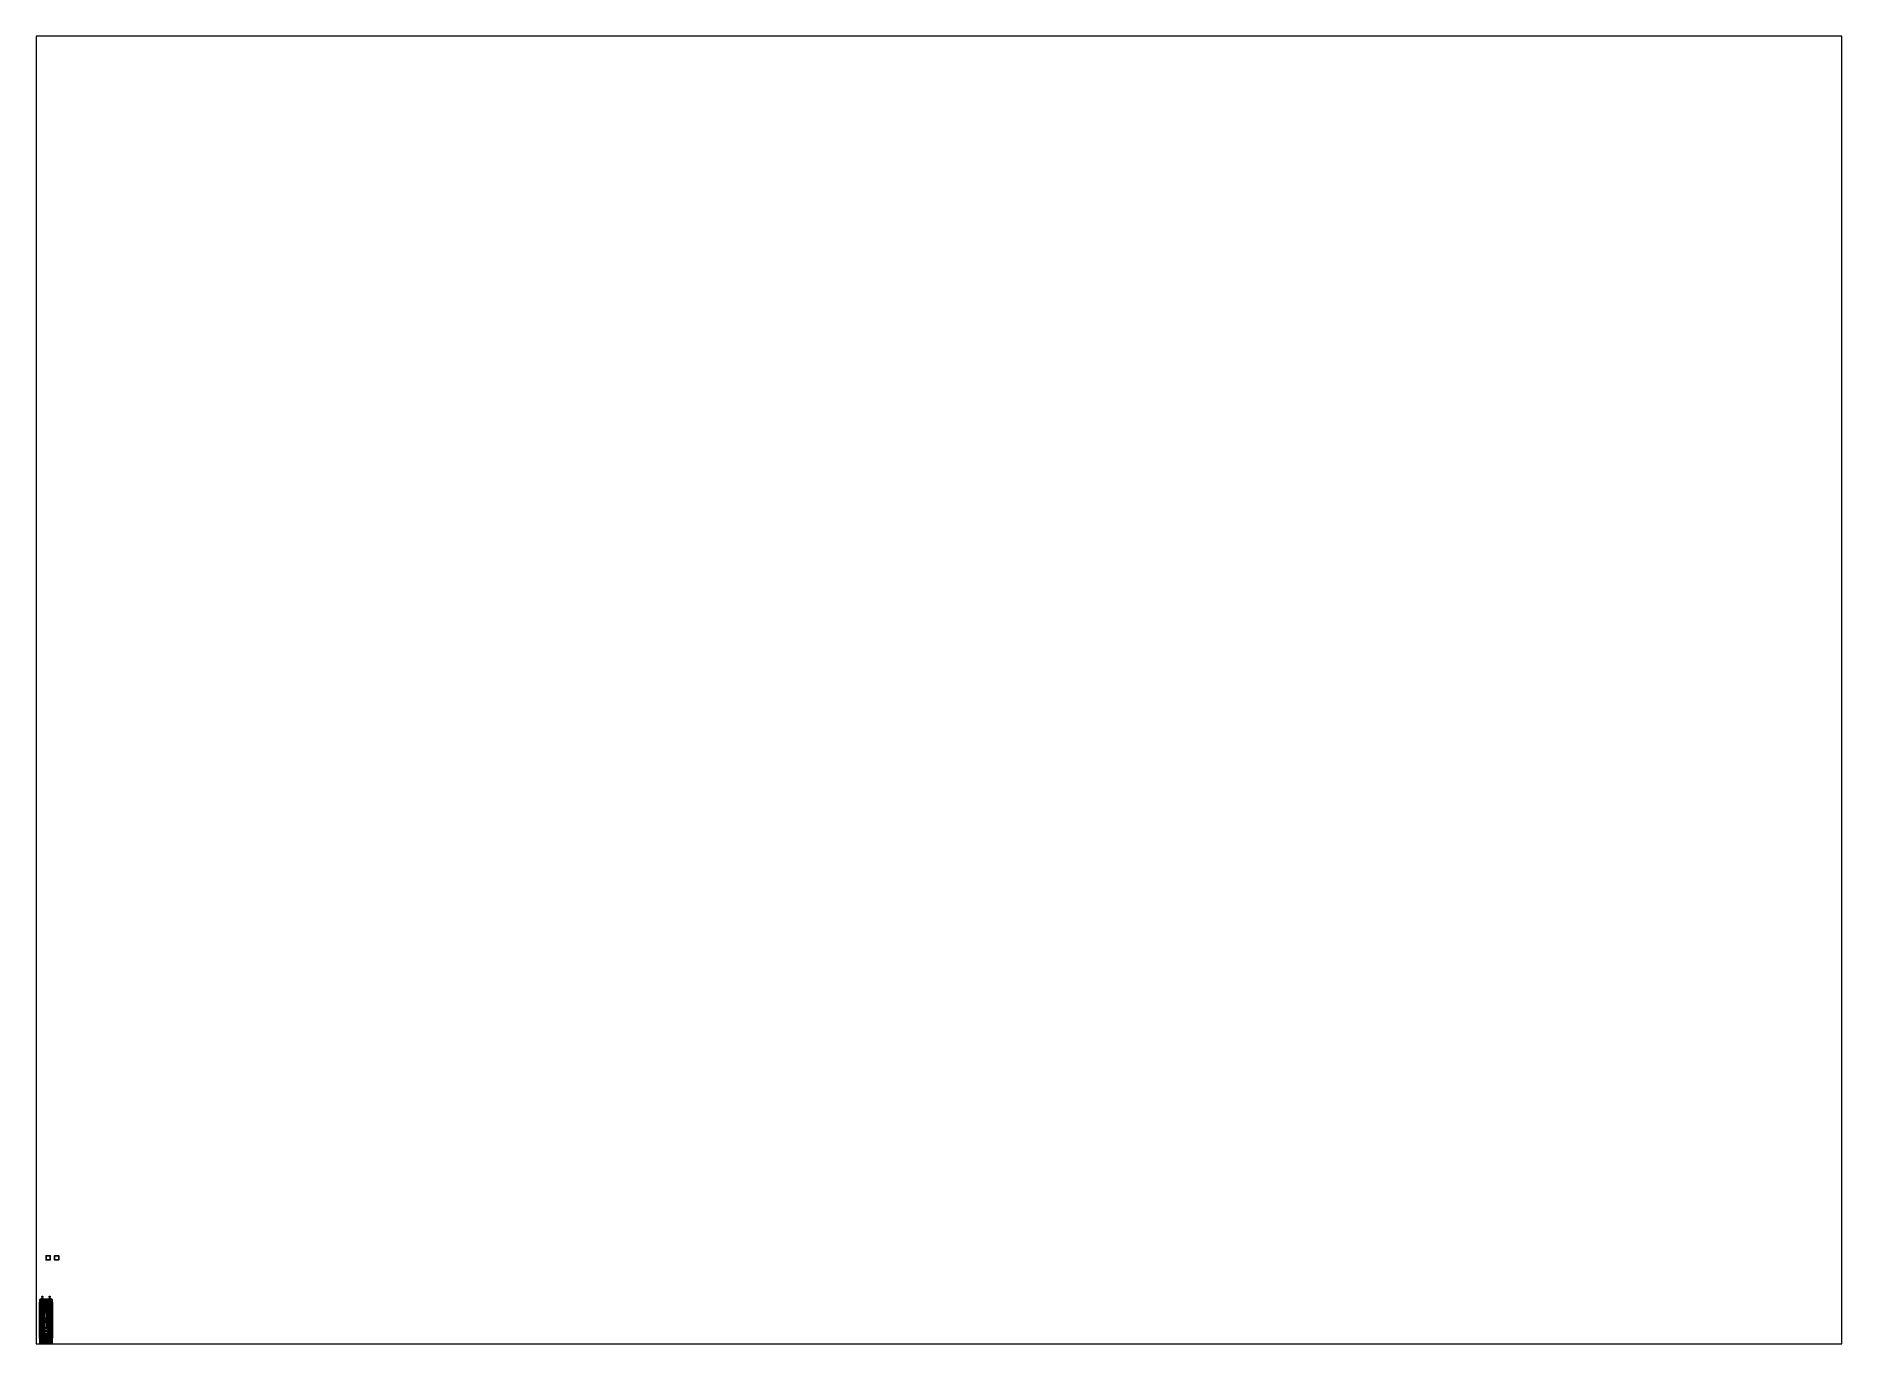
# Paper-space layout 'Layout1' of a CAD drawing. Header units: millimetres. Extents: x 28 to 251, y 20 to 181.
# The model-space entities are those that its viewports show. They can reach past a viewport. Long polylines and large blocks are cut down to what shows.
import ezdxf

# ---------------------------------------------------------------- set-up
doc = ezdxf.new("R2010")
doc.units = ezdxf.units.MM
doc.layers.add('bars', color=3, linetype='Continuous')
doc.layers.add('wheels', color=2, linetype='Continuous')

msp = doc.modelspace()

# ---------------------------------------------------------------- linework, layer by layer
for points in [[(1, 15.48, 1), (1, 15.48), (0, 15.48), (0, 15.48, 1)], [(1, 15.48), (1, 14.48), (0, 14.48), (0, 15.48)], [(0, 15.48), (0, 14.48), (0, 14.48, 1), (0, 15.48, 1)], [(0, 15.48, 1), (0, 14.48, 1), (1, 14.48, 1), (1, 15.48, 1)], [(0, 14.48, 1), (0, 14.48), (1, 14.48), (1, 14.48, 1)], [(1, 14.48, 1), (1, 14.48), (1, 15.48), (1, 15.48, 1)], [(3, 15.48), (3, 14.48), (2, 14.48), (2, 15.48)], [(2, 15.48), (2, 14.48), (3, 14.48), (3, 15.48)], [(-1.5, 4.58, 1.39), (-1.5, 4.58, 1.16), (-1.5, 3.65, 1.1), (-1.5, 3.65, 1.33)], [(-1.45, 4.58, 1.51), (-1.45, 4.58, 1.02), (-1.5, 4.58, 1.16), (-1.5, 4.58, 1.39)], [(-1.5, 3.65, 1.1), (-1.5, 4.58, 1.16), (-1.45, 4.58, 1.02), (-1.45, 3.65, 0.97)], [(-1.45, 3.65, 1.46), (-1.45, 4.58, 1.51), (-1.5, 4.58, 1.39), (-1.5, 3.65, 1.33)], [(-1.44, 5.14, 2.07), (-1.45, 5.07, 2.07), (1.45, 5.07, 2.07), (1.44, 5.14, 2.07)], [(-1.44, 5.14, 1.98), (-1.45, 5.07, 1.98), (-1.45, 5.07, 2.07), (-1.44, 5.14, 2.07)], [(1.44, 5.14, 1.98), (1.45, 5.07, 1.98), (-1.45, 5.07, 1.98), (-1.44, 5.14, 1.98)], [(-1.45, 5.07, 2.45), (-1.43, 5.07, 2.47), (-1.42, 5.14, 2.47), (-1.44, 5.14, 2.45)], [(-1.43, 5.07, 2.43), (-1.45, 5.07, 2.45), (-1.44, 5.14, 2.45), (-1.42, 5.14, 2.43)], [(-1.45, 5.07, 2.89), (-1.43, 5.07, 2.91), (-1.42, 5.14, 2.91), (-1.44, 5.14, 2.89)], [(-1.43, 5.07, 2.87), (-1.45, 5.07, 2.89), (-1.44, 5.14, 2.89), (-1.42, 5.14, 2.87)], [(-1.45, 5.07, 1.98), (-1.45, -3.29, 1.98), (-1.45, -3.29, 2.07), (-1.45, 5.07, 2.07)], [(1.45, 5.07, 1.98), (1.45, -3.29, 1.98), (-1.45, -3.29, 1.98), (-1.45, 5.07, 1.98)], [(-1.45, 5.07, 2.07), (-1.45, -3.29, 2.07), (1.45, -3.29, 2.07), (1.45, 5.07, 2.07)], [(-1.45, 5.02, 2.45), (-1.43, 5.04, 2.47), (-1.43, 5.07, 2.47), (-1.45, 5.07, 2.45)], [(-1.43, 5.04, 2.43), (-1.45, 5.02, 2.45), (-1.45, 5.07, 2.45), (-1.43, 5.07, 2.43)], [(-1.45, 5.02, 2.89), (-1.43, 5, 2.91), (-1.43, 5.07, 2.91), (-1.45, 5.07, 2.89)], [(-1.43, 5.04, 2.87), (-1.45, 5.02, 2.89), (-1.45, 5.07, 2.89), (-1.43, 5.07, 2.87)], [(-1.43, 5.04, 2.07), (-1.45, 5.02, 2.07), (-1.45, 5.02, 2.89), (-1.43, 5.04, 2.87)], [(-1.45, 5.02, 2.07), (-1.43, 5, 2.07), (-1.43, 5, 2.91), (-1.45, 5.02, 2.89)], [(-1.43, 4.98, 0.4), (-1.45, 4.96, 0.42), (-1.45, 4.96, 1.98), (-1.43, 4.98, 1.98)], [(-1.43, 4.62, 0.4), (-1.45, 4.64, 0.42), (-1.45, 4.96, 0.42), (-1.43, 4.98, 0.4)], [(-1.45, 4.96, 0.42), (-1.43, 4.94, 0.44), (-1.43, 4.94, 1.98), (-1.45, 4.96, 1.98)], [(-1.45, 4.64, 0.42), (-1.43, 4.66, 0.44), (-1.43, 4.94, 0.44), (-1.45, 4.96, 0.42)], [(-1.45, 4.64, 0.88), (-1.43, 4.66, 0.9), (-1.43, 4.94, 0.9), (-1.45, 4.96, 0.88)], [(-1.43, 4.66, 0.86), (-1.45, 4.64, 0.88), (-1.45, 4.96, 0.88), (-1.43, 4.94, 0.86)], [(-1.45, 4.64, 1.69), (-1.43, 4.66, 1.71), (-1.43, 4.94, 1.71), (-1.45, 4.96, 1.69)], [(-1.43, 4.66, 1.67), (-1.45, 4.64, 1.69), (-1.45, 4.96, 1.69), (-1.43, 4.94, 1.67)], [(-1.45, 4.64, 1.34), (-1.43, 4.66, 1.36), (-1.43, 4.94, 1.36), (-1.45, 4.96, 1.34)], [(-1.43, 4.66, 1.32), (-1.45, 4.64, 1.34), (-1.45, 4.96, 1.34), (-1.43, 4.94, 1.32)], [(-1.43, 4.66, 0.44), (-1.45, 4.64, 0.42), (-1.45, 4.64, 1.98), (-1.43, 4.66, 1.98)], [(-1.45, 4.64, 0.42), (-1.43, 4.62, 0.4), (-1.43, 4.62, 1.98), (-1.45, 4.64, 1.98)], [(-0.85, 4.62, 0.72), (-0.94, 4.62, 0.51), (-1.45, 4.62, 0.72), (-1.36, 4.62, 0.93)], [(-1.36, 4.62, 0.93), (-1.45, 4.62, 0.72), (-1.45, 3.62, 0.68), (-1.36, 3.62, 0.89)], [(-0.94, 4.62, 0.51), (-1.15, 4.62, 0.42), (-1.36, 4.62, 0.51), (-1.45, 4.62, 0.72)], [(-1.45, 4.62, 0.72), (-1.36, 4.62, 0.51), (-1.36, 3.62, 0.47), (-1.45, 3.62, 0.68)], [(-1.43, 4.59, 2.91), (-1.45, 4.57, 2.89), (-1.45, -3.29, 2.89), (-1.43, -3.29, 2.91)], [(-1.43, 4.59, 2.07), (-1.45, 4.57, 2.07), (-1.45, 4.57, 2.89), (-1.43, 4.59, 2.91)], [(-1.45, 4.58, 1.51), (-1.45, 3.65, 1.46), (-1.45, 3.65, 1.98), (-1.45, 4.58, 1.98)], [(-0.85, 4.58, 1.98), (-0.85, 4.58, 0.72), (-1.45, 4.58, 0.72), (-1.45, 4.58, 1.98)], [(-1.45, 4.58, 0.72), (-1.45, 3.65, 0.68), (-1.45, 3.65, 0.97), (-1.45, 4.58, 1.02)], [(-1.45, 4.57, 2.89), (-1.43, 4.55, 2.87), (-1.43, -3.29, 2.87), (-1.45, -3.29, 2.89)], [(-1.45, 4.57, 2.07), (-1.43, 4.55, 2.07), (-1.43, 4.55, 2.87), (-1.45, 4.57, 2.89)], [(-1.44, 5.14, 1.98), (-1.37, 5.25, 1.98), (1.37, 5.25, 1.98), (1.44, 5.14, 1.98)], [(1.44, 5.14, 2.07), (1.37, 5.25, 2.07), (-1.37, 5.25, 2.07), (-1.44, 5.14, 2.07)], [(-1.37, 5.25, 2.07), (-1.37, 5.25, 1.98), (-1.44, 5.14, 1.98), (-1.44, 5.14, 2.07)], [(-1.44, 5.14, 2.45), (-1.42, 5.14, 2.47), (-1.37, 5.23, 2.47), (-1.37, 5.25, 2.45)], [(-1.42, 5.14, 2.43), (-1.44, 5.14, 2.45), (-1.37, 5.25, 2.45), (-1.37, 5.23, 2.43)], [(-1.44, 5.14, 2.89), (-1.42, 5.14, 2.91), (-1.37, 5.23, 2.91), (-1.37, 5.25, 2.89)], [(-1.42, 5.14, 2.87), (-1.44, 5.14, 2.89), (-1.37, 5.25, 2.89), (-1.37, 5.23, 2.87)], [(-1.43, 5.07, 2.47), (-1.41, 5.07, 2.45), (-1.4, 5.14, 2.45), (-1.42, 5.14, 2.47)], [(-1.41, 5.07, 2.45), (-1.43, 5.07, 2.43), (-1.42, 5.14, 2.43), (-1.4, 5.14, 2.45)], [(-1.43, 5.07, 2.91), (-1.41, 5.07, 2.89), (-1.4, 5.14, 2.89), (-1.42, 5.14, 2.91)], [(-1.41, 5.07, 2.89), (-1.43, 5.07, 2.87), (-1.42, 5.14, 2.87), (-1.4, 5.14, 2.89)], [(-1.43, 5.04, 2.47), (-1.41, 5.02, 2.45), (-1.41, 5.07, 2.45), (-1.43, 5.07, 2.47)], [(-1.41, 5.02, 2.45), (-1.43, 5.04, 2.43), (-1.43, 5.07, 2.43), (-1.41, 5.07, 2.45)], [(-1.43, 5, 2.91), (-1.41, 5.02, 2.89), (-1.41, 5.07, 2.89), (-1.43, 5.07, 2.91)], [(-1.41, 5.02, 2.89), (-1.43, 5.04, 2.87), (-1.43, 5.07, 2.87), (-1.41, 5.07, 2.89)], [(-1.41, 5.02, 2.07), (-1.43, 5.04, 2.07), (-1.43, 5.04, 2.87), (-1.41, 5.02, 2.89)], [(-1.43, 5, 2.07), (-1.41, 5.02, 2.07), (-1.41, 5.02, 2.89), (-1.43, 5, 2.91)], [(-1.41, 4.96, 0.42), (-1.43, 4.98, 0.4), (-1.43, 4.98, 1.98), (-1.41, 4.96, 1.98)], [(-1.41, 4.64, 0.42), (-1.43, 4.62, 0.4), (-1.43, 4.98, 0.4), (-1.41, 4.96, 0.42)], [(-1.43, 4.94, 0.44), (-1.41, 4.96, 0.42), (-1.41, 4.96, 1.98), (-1.43, 4.94, 1.98)], [(-1.43, 4.66, 0.44), (-1.41, 4.64, 0.42), (-1.41, 4.96, 0.42), (-1.43, 4.94, 0.44)], [(-1.43, 4.66, 0.9), (-1.41, 4.64, 0.88), (-1.41, 4.96, 0.88), (-1.43, 4.94, 0.9)], [(-1.41, 4.64, 0.88), (-1.43, 4.66, 0.86), (-1.43, 4.94, 0.86), (-1.41, 4.96, 0.88)], [(-1.43, 4.66, 1.71), (-1.41, 4.64, 1.69), (-1.41, 4.96, 1.69), (-1.43, 4.94, 1.71)], [(-1.41, 4.64, 1.69), (-1.43, 4.66, 1.67), (-1.43, 4.94, 1.67), (-1.41, 4.96, 1.69)], [(-1.43, 4.66, 1.36), (-1.41, 4.64, 1.34), (-1.41, 4.96, 1.34), (-1.43, 4.94, 1.36)], [(-1.41, 4.64, 1.34), (-1.43, 4.66, 1.32), (-1.43, 4.94, 1.32), (-1.41, 4.96, 1.34)], [(-1.41, 4.64, 0.42), (-1.43, 4.66, 0.44), (-1.43, 4.66, 1.98), (-1.41, 4.64, 1.98)], [(-1.43, 4.62, 0.4), (-1.41, 4.64, 0.42), (-1.41, 4.64, 1.98), (-1.43, 4.62, 1.98)], [(-1.41, 4.57, 2.89), (-1.43, 4.59, 2.91), (-1.43, -3.29, 2.91), (-1.41, -3.29, 2.89)], [(-1.41, 4.57, 2.07), (-1.43, 4.59, 2.07), (-1.43, 4.59, 2.91), (-1.41, 4.57, 2.89)], [(-1.43, 4.55, 2.87), (-1.41, 4.57, 2.89), (-1.41, -3.29, 2.89), (-1.43, -3.29, 2.87)], [(-1.43, 4.55, 2.07), (-1.41, 4.57, 2.07), (-1.41, 4.57, 2.89), (-1.43, 4.55, 2.87)], [(-1.42, 5.14, 2.47), (-1.4, 5.14, 2.45), (-1.37, 5.21, 2.45), (-1.37, 5.23, 2.47)], [(-1.4, 5.14, 2.45), (-1.42, 5.14, 2.43), (-1.37, 5.23, 2.43), (-1.37, 5.21, 2.45)], [(-1.42, 5.14, 2.91), (-1.4, 5.14, 2.89), (-1.37, 5.21, 2.89), (-1.37, 5.23, 2.91)], [(-1.4, 5.14, 2.89), (-1.42, 5.14, 2.87), (-1.37, 5.23, 2.87), (-1.37, 5.21, 2.89)], [(1.29, 5.28, 1.98), (1.37, 5.25, 1.98), (-1.37, 5.25, 1.98), (-1.29, 5.28, 1.98)], [(-1.29, 5.28, 2.07), (-1.37, 5.25, 2.07), (1.37, 5.25, 2.07), (1.29, 5.28, 2.07)], [(-1.29, 5.28, 1.98), (-1.37, 5.25, 1.98), (-1.37, 5.25, 2.07), (-1.29, 5.28, 2.07)], [(-1.37, 5.25, 2.45), (-1.37, 5.23, 2.47), (-1.29, 5.26, 2.47), (-1.29, 5.28, 2.45)], [(-1.37, 5.23, 2.43), (-1.37, 5.25, 2.45), (-1.29, 5.28, 2.45), (-1.29, 5.26, 2.43)], [(-1.37, 5.25, 2.89), (-1.37, 5.23, 2.91), (-1.29, 5.26, 2.91), (-1.29, 5.28, 2.89)], [(-1.37, 5.23, 2.87), (-1.37, 5.25, 2.89), (-1.29, 5.28, 2.89), (-1.29, 5.26, 2.87)], [(-1.37, 5.23, 2.47), (-1.37, 5.21, 2.45), (-1.29, 5.24, 2.45), (-1.29, 5.26, 2.47)], [(-1.37, 5.21, 2.45), (-1.37, 5.23, 2.43), (-1.29, 5.26, 2.43), (-1.29, 5.24, 2.45)], [(-1.37, 5.23, 2.91), (-1.37, 5.21, 2.89), (-1.29, 5.24, 2.89), (-1.29, 5.26, 2.91)], [(-1.37, 5.21, 2.89), (-1.37, 5.23, 2.87), (-1.29, 5.26, 2.87), (-1.29, 5.24, 2.89)], [(-0.94, 4.62, 0.93), (-0.85, 4.62, 0.72), (-1.36, 4.62, 0.93), (-1.15, 4.62, 1.02)], [(-1.36, 4.62, 0.51), (-1.15, 4.62, 0.42), (-1.15, 3.62, 0.38), (-1.36, 3.62, 0.47)], [(-1.15, 4.62, 1.02), (-1.36, 4.62, 0.93), (-1.36, 3.62, 0.89), (-1.15, 3.62, 0.98)], [(1.29, 5.28, 2.07), (1.29, 5.28, 1.98), (-1.29, 5.28, 1.98), (-1.29, 5.28, 2.07)], [(-1.29, 5.28, 2.45), (-1.29, 5.26, 2.47), (1.29, 5.26, 2.47), (1.29, 5.28, 2.45)], [(-1.29, 5.26, 2.43), (-1.29, 5.28, 2.45), (1.29, 5.28, 2.45), (1.29, 5.26, 2.43)], [(-1.29, 5.28, 2.89), (-1.29, 5.26, 2.91), (1.29, 5.26, 2.91), (1.29, 5.28, 2.89)], [(-1.29, 5.26, 2.87), (-1.29, 5.28, 2.89), (1.29, 5.28, 2.89), (1.29, 5.26, 2.87)], [(-1.29, 5.26, 2.47), (-1.29, 5.24, 2.45), (1.29, 5.24, 2.45), (1.29, 5.26, 2.47)], [(-1.29, 5.24, 2.45), (-1.29, 5.26, 2.43), (1.29, 5.26, 2.43), (1.29, 5.24, 2.45)], [(-1.29, 5.26, 2.91), (-1.29, 5.24, 2.89), (1.29, 5.24, 2.89), (1.29, 5.26, 2.91)], [(-1.29, 5.24, 2.89), (-1.29, 5.26, 2.87), (1.29, 5.26, 2.87), (1.29, 5.24, 2.89)], [(-1.15, 4.62, 0.42), (-0.94, 4.62, 0.51), (-0.94, 3.62, 0.47), (-1.15, 3.62, 0.38)], [(-0.94, 4.62, 0.93), (-1.15, 4.62, 1.02), (-1.15, 3.62, 0.98), (-0.94, 3.62, 0.89)], [(-0.45, 4.54, 2.21), (0, 4.54, 2.09), (0, 4.54, 2.07), (-1.1, 4.54, 2.07)], [(-1.1, 4.54, 2.17), (-1.1, 4.54, 2.07), (-1.1, 3.64, 2.07), (-1.1, 3.64, 2.17)], [(-0.78, 4.54, 2.54), (-0.45, 4.54, 2.21), (-1.1, 4.54, 2.07), (-1.1, 4.54, 2.17)], [(-1.1, 4.54, 2.17), (-1.1, 4.31, 2.17), (-0.78, 4.31, 2.54), (-0.78, 4.54, 2.54)], [(-0.9, 4.31, 2.99), (-1.1, 4.31, 2.17), (-1.1, 3.93, 2.17), (-0.9, 3.93, 2.99)], [(-0.78, 4.31, 2.54), (-0.78, 4.31, 2.54), (-1.1, 4.31, 2.17), (-0.9, 4.31, 2.99)], [(-0.98, 5.83, 0.9), (-1.03, 5.83, 1.02), (-0.92, 5.88, 1.02), (-0.9, 5.88, 0.98)], [(-1.03, 5.83, 1.02), (-0.98, 5.83, 1.14), (-0.9, 5.88, 1.06), (-0.92, 5.88, 1.02)], [(-1.03, 5.83, 1.02), (-0.98, 5.83, 0.9), (-0.98, 5.81, 0.9), (-1.03, 5.81, 1.02)], [(-0.98, 5.83, 1.14), (-1.03, 5.83, 1.02), (-1.03, 5.81, 1.02), (-0.98, 5.81, 1.14)], [(-0.98, 5.81, 0.9), (-0.69, 5.81, 1.02), (-0.74, 5.81, 1.14), (-1.03, 5.81, 1.02)], [(-1.03, 5.81, 1.02), (-0.74, 5.81, 1.14), (-0.86, 5.81, 1.19), (-0.98, 5.81, 1.14)], [(-0.94, 5.36, 1.38), (-0.98, 5.33, 1.34), (-1.03, 5.33, 1.46), (-0.98, 5.36, 1.46)], [(-0.98, 5.36, 1.46), (-1.03, 5.33, 1.46), (-0.98, 5.33, 1.58), (-0.94, 5.36, 1.54)], [(-1.03, 5.33, 1.46), (-0.98, 5.33, 1.34), (-0.98, 5.1, 1.34), (-1.03, 5.1, 1.46)], [(-0.98, 5.33, 1.58), (-1.03, 5.33, 1.46), (-1.03, 5.1, 1.46), (-0.98, 5.1, 1.58)], [(-0.74, 5.1, 1.58), (-1.03, 5.1, 1.46), (-0.98, 5.1, 1.34), (-0.69, 5.1, 1.46)], [(-0.86, 5.1, 1.63), (-0.98, 5.1, 1.58), (-1.03, 5.1, 1.46), (-0.74, 5.1, 1.58)], [(-1, 5.28, 0.89), (-1, 4.58, 0.89), (-1, 4.58, 1.2), (-1, 5.28, 1.2)], [(-1, 5.28, 1.2), (-1, 4.58, 1.2), (1, 4.58, 1.2), (1, 5.28, 1.2)], [(1, 5.28, 1.2), (1, 5.28, 0.89), (-1, 5.28, 0.89), (-1, 5.28, 1.2)], [(1, 5.28, 0.89), (1, 4.62, 0.89), (-1, 4.62, 0.89), (-1, 5.28, 0.89)], [(-0.86, 5.83, 0.85), (-0.98, 5.83, 0.9), (-0.9, 5.88, 0.98), (-0.86, 5.88, 0.96)], [(-0.98, 5.83, 1.14), (-0.86, 5.83, 1.19), (-0.86, 5.88, 1.08), (-0.9, 5.88, 1.06)], [(-0.98, 5.83, 0.9), (-0.86, 5.83, 0.85), (-0.86, 5.81, 0.85), (-0.98, 5.81, 0.9)], [(-0.86, 5.83, 1.19), (-0.98, 5.83, 1.14), (-0.98, 5.81, 1.14), (-0.86, 5.81, 1.19)], [(-0.86, 5.81, 0.85), (-0.74, 5.81, 0.9), (-0.69, 5.81, 1.02), (-0.98, 5.81, 0.9)], [(-0.86, 5.38, 1.46), (-0.94, 5.36, 1.38), (-0.98, 5.36, 1.46), (-0.86, 5.38, 1.46)], [(-0.86, 5.38, 1.46), (-0.98, 5.36, 1.46), (-0.94, 5.36, 1.54), (-0.86, 5.38, 1.46)], [(-0.86, 5.36, 1.34), (-0.86, 5.33, 1.29), (-0.98, 5.33, 1.34), (-0.94, 5.36, 1.38)], [(-0.94, 5.36, 1.54), (-0.98, 5.33, 1.58), (-0.86, 5.33, 1.63), (-0.86, 5.36, 1.58)], [(-0.98, 5.33, 1.34), (-0.86, 5.33, 1.29), (-0.86, 5.1, 1.29), (-0.98, 5.1, 1.34)], [(-0.86, 5.33, 1.63), (-0.98, 5.33, 1.58), (-0.98, 5.1, 1.58), (-0.86, 5.1, 1.63)], [(-0.69, 5.1, 1.46), (-0.98, 5.1, 1.34), (-0.86, 5.1, 1.29), (-0.74, 5.1, 1.34)], [(-0.94, 5.5, 0.94), (-0.97, 5.5, 1.02), (-0.92, 5.55, 1.02), (-0.9, 5.55, 0.98)], [(-0.97, 5.5, 1.02), (-0.94, 5.5, 1.1), (-0.9, 5.55, 1.06), (-0.92, 5.55, 1.02)], [(-0.97, 5.5, 1.02), (-0.94, 5.5, 0.94), (-0.94, 5.28, 0.94), (-0.97, 5.28, 1.02)], [(-0.94, 5.5, 1.1), (-0.97, 5.5, 1.02), (-0.97, 5.28, 1.02), (-0.94, 5.28, 1.1)], [(-0.94, 5.26, 1.59), (-0.96, 5.24, 1.58), (-0.96, 5.24, 1.8), (-0.94, 5.26, 1.8)], [(-0.94, 5.26, 1.8), (-0.96, 5.24, 1.8), (-0.91, 5.24, 1.86), (-0.91, 5.26, 1.84)], [(-0.96, 5.24, 1.58), (-0.94, 5.22, 1.59), (-0.94, 5.22, 1.8), (-0.96, 5.24, 1.8)], [(-0.96, 5.24, 1.8), (-0.94, 5.22, 1.8), (-0.91, 5.22, 1.84), (-0.91, 5.24, 1.86)], [(-0.93, 5.28, 2.07), (-0.95, 5.26, 2.07), (-0.95, 5.26, 2.87), (-0.93, 5.28, 2.89)], [(-0.95, 5.26, 2.07), (-0.93, 5.24, 2.07), (-0.93, 5.24, 2.89), (-0.95, 5.26, 2.87)], [(-0.86, 5.5, 0.91), (-0.94, 5.5, 0.94), (-0.9, 5.55, 0.98), (-0.86, 5.55, 0.96)], [(-0.94, 5.5, 1.1), (-0.86, 5.5, 1.13), (-0.86, 5.55, 1.08), (-0.9, 5.55, 1.06)], [(-0.94, 5.5, 0.94), (-0.86, 5.5, 0.91), (-0.86, 5.28, 0.91), (-0.94, 5.28, 0.94)], [(-0.86, 5.5, 1.13), (-0.94, 5.5, 1.1), (-0.94, 5.28, 1.1), (-0.86, 5.28, 1.13)], [(-0.86, 5.38, 1.46), (-0.86, 5.36, 1.34), (-0.94, 5.36, 1.38), (-0.86, 5.38, 1.46)], [(-0.86, 5.38, 1.46), (-0.94, 5.36, 1.54), (-0.86, 5.36, 1.58), (-0.86, 5.38, 1.46)], [(-0.92, 5.24, 1.6), (-0.94, 5.26, 1.59), (-0.94, 5.26, 1.8), (-0.92, 5.24, 1.8)], [(-0.92, 5.24, 1.8), (-0.94, 5.26, 1.8), (-0.91, 5.26, 1.84), (-0.91, 5.24, 1.82)], [(-0.94, 5.22, 1.59), (-0.92, 5.24, 1.6), (-0.92, 5.24, 1.8), (-0.94, 5.22, 1.8)], [(-0.94, 5.22, 1.8), (-0.92, 5.24, 1.8), (-0.91, 5.24, 1.82), (-0.91, 5.22, 1.84)], [(-0.85, 4.62, 0.72), (-0.94, 4.62, 0.93), (-0.94, 3.62, 0.89), (-0.85, 3.62, 0.68)], [(-0.94, 4.62, 0.51), (-0.85, 4.62, 0.72), (-0.85, 3.62, 0.68), (-0.94, 3.62, 0.47)], [(-0.87, 5.77, 1), (-0.89, 5.77, 1.02), (-0.93, 5.81, 1.02), (-0.91, 5.81, 0.97)], [(-0.89, 5.77, 1.02), (-0.87, 5.77, 1.03), (-0.91, 5.81, 1.07), (-0.93, 5.81, 1.02)], [(-0.91, 5.26, 2.07), (-0.93, 5.28, 2.07), (-0.93, 5.28, 2.89), (-0.91, 5.26, 2.87)], [(-0.93, 5.24, 2.07), (-0.91, 5.26, 2.07), (-0.91, 5.26, 2.87), (-0.93, 5.24, 2.89)], [(-0.86, 5.26, 1.2), (-0.93, 5.19, 1.2), (-0.93, 5.19, 1.33), (-0.86, 5.26, 1.29)], [(-0.93, 5.19, 1.2), (-0.86, 5.12, 1.2), (-0.86, 5.12, 1.29), (-0.93, 5.19, 1.33)], [(-0.86, 5.88, 0.96), (-0.9, 5.88, 0.98), (-0.92, 5.88, 1.02), (-0.82, 5.88, 0.98)], [(-0.82, 5.88, 0.98), (-0.92, 5.88, 1.02), (-0.9, 5.88, 1.06), (-0.8, 5.88, 1.02)], [(-0.89, 5.65, 1.02), (-0.87, 5.65, 1), (-0.9, 5.62, 0.98), (-0.92, 5.62, 1.02)], [(-0.87, 5.65, 1.03), (-0.89, 5.65, 1.02), (-0.92, 5.62, 1.02), (-0.9, 5.62, 1.06)], [(-0.92, 5.62, 1.02), (-0.9, 5.62, 0.98), (-0.9, 5.55, 0.98), (-0.92, 5.55, 1.02)], [(-0.9, 5.62, 1.06), (-0.92, 5.62, 1.02), (-0.92, 5.55, 1.02), (-0.9, 5.55, 1.06)], [(-0.86, 5.77, 0.99), (-0.87, 5.77, 1), (-0.91, 5.81, 0.97), (-0.86, 5.81, 0.95)], [(-0.87, 5.77, 1.03), (-0.86, 5.77, 1.05), (-0.86, 5.81, 1.09), (-0.91, 5.81, 1.07)], [(-0.81, 5.24, 1.86), (-0.81, 5.26, 1.84), (-0.91, 5.26, 1.84), (-0.91, 5.24, 1.86)], [(-0.81, 5.26, 1.84), (-0.81, 5.24, 1.82), (-0.91, 5.24, 1.82), (-0.91, 5.26, 1.84)], [(-0.81, 5.24, 1.82), (-0.81, 5.22, 1.84), (-0.91, 5.22, 1.84), (-0.91, 5.24, 1.82)], [(-0.81, 5.22, 1.84), (-0.81, 5.24, 1.86), (-0.91, 5.24, 1.86), (-0.91, 5.22, 1.84)], [(-0.8, 5.88, 1.02), (-0.9, 5.88, 1.06), (-0.86, 5.88, 1.08), (-0.82, 5.88, 1.06)], [(-0.87, 5.65, 1), (-0.86, 5.65, 0.99), (-0.86, 5.62, 0.96), (-0.9, 5.62, 0.98)], [(-0.86, 5.65, 1.05), (-0.87, 5.65, 1.03), (-0.9, 5.62, 1.06), (-0.86, 5.62, 1.08)], [(-0.9, 5.62, 0.98), (-0.86, 5.62, 0.96), (-0.86, 5.55, 0.96), (-0.9, 5.55, 0.98)], [(-0.86, 5.62, 1.08), (-0.9, 5.62, 1.06), (-0.9, 5.55, 1.06), (-0.86, 5.55, 1.08)], [(-0.82, 5.3, 1.8), (-0.82, 5.3, 1.61), (-0.9, 5.3, 1.61), (-0.9, 5.3, 1.8)], [(-0.9, 5.3, 1.61), (-0.9, 5.17, 1.61), (-0.9, 5.17, 1.8), (-0.9, 5.3, 1.8)], [(-0.9, 5.3, 1.8), (-0.9, 5.17, 1.8), (-0.82, 5.17, 1.8), (-0.82, 5.3, 1.8)], [(-0.9, 5.17, 1.8), (-0.9, 5.17, 1.61), (-0.82, 5.17, 1.61), (-0.82, 5.17, 1.8)], [(-0.64, 4.82, 2.99), (-0.9, 4.7, 2.99), (-0.78, 4.7, 3.44), (-0.55, 4.82, 3.31)], [(-0.55, 4.82, 2.67), (-0.78, 4.7, 2.54), (-0.9, 4.7, 2.99), (-0.64, 4.82, 2.99)], [(-0.78, 4.7, 3.44), (-0.9, 4.7, 2.99), (-0.9, -1.52, 2.99), (-0.78, -1.52, 3.44)], [(-0.9, 4.7, 2.99), (-0.78, 4.7, 2.54), (-0.78, -1.52, 2.54), (-0.9, -1.52, 2.99)], [(-0.86, 5.77, 1.05), (-0.89, 5.77, 1.02), (-0.89, 5.65, 1.02), (-0.86, 5.65, 1.05)], [(-0.89, 5.77, 1.02), (-0.86, 5.77, 0.99), (-0.86, 5.65, 0.99), (-0.89, 5.65, 1.02)], [(-0.74, 5.83, 0.9), (-0.86, 5.83, 0.85), (-0.86, 5.88, 0.96), (-0.82, 5.88, 0.98)], [(-0.86, 5.83, 1.19), (-0.74, 5.83, 1.14), (-0.82, 5.88, 1.06), (-0.86, 5.88, 1.08)], [(-0.86, 5.83, 0.85), (-0.74, 5.83, 0.9), (-0.74, 5.81, 0.9), (-0.86, 5.81, 0.85)], [(-0.74, 5.83, 1.14), (-0.86, 5.83, 1.19), (-0.86, 5.81, 1.19), (-0.74, 5.81, 1.14)], [(-0.84, 5.77, 1), (-0.86, 5.77, 0.99), (-0.86, 5.81, 0.95), (-0.81, 5.81, 0.97)], [(-0.86, 5.77, 1.05), (-0.84, 5.77, 1.03), (-0.81, 5.81, 1.07), (-0.86, 5.81, 1.09)], [(-0.83, 5.77, 1.02), (-0.86, 5.77, 1.05), (-0.86, 5.65, 1.05), (-0.83, 5.65, 1.02)], [(-0.86, 5.77, 0.99), (-0.83, 5.77, 1.02), (-0.83, 5.65, 1.02), (-0.86, 5.65, 0.99)], [(-0.86, 5.65, 0.99), (-0.84, 5.65, 1), (-0.82, 5.62, 0.98), (-0.86, 5.62, 0.96)], [(-0.84, 5.65, 1.03), (-0.86, 5.65, 1.05), (-0.86, 5.62, 1.08), (-0.82, 5.62, 1.06)], [(-0.86, 5.62, 0.96), (-0.82, 5.62, 0.98), (-0.82, 5.55, 0.98), (-0.86, 5.55, 0.96)], [(-0.82, 5.62, 1.06), (-0.86, 5.62, 1.08), (-0.86, 5.55, 1.08), (-0.82, 5.55, 1.06)], [(-0.78, 5.5, 0.94), (-0.86, 5.5, 0.91), (-0.86, 5.55, 0.96), (-0.82, 5.55, 0.98)], [(-0.86, 5.5, 1.13), (-0.78, 5.5, 1.1), (-0.82, 5.55, 1.06), (-0.86, 5.55, 1.08)], [(-0.86, 5.5, 0.91), (-0.78, 5.5, 0.94), (-0.78, 5.28, 0.94), (-0.86, 5.28, 0.91)], [(-0.78, 5.5, 1.1), (-0.86, 5.5, 1.13), (-0.86, 5.28, 1.13), (-0.78, 5.28, 1.1)], [(-0.86, 5.38, 1.46), (-0.78, 5.36, 1.38), (-0.86, 5.36, 1.34), (-0.86, 5.38, 1.46)], [(-0.86, 5.38, 1.46), (-0.74, 5.36, 1.46), (-0.78, 5.36, 1.38), (-0.86, 5.38, 1.46)], [(-0.86, 5.38, 1.46), (-0.78, 5.36, 1.54), (-0.74, 5.36, 1.46), (-0.86, 5.38, 1.46)], [(-0.86, 5.38, 1.46), (-0.86, 5.36, 1.58), (-0.78, 5.36, 1.54), (-0.86, 5.38, 1.46)], [(-0.78, 5.36, 1.38), (-0.74, 5.33, 1.34), (-0.86, 5.33, 1.29), (-0.86, 5.36, 1.34)], [(-0.86, 5.36, 1.58), (-0.86, 5.33, 1.63), (-0.74, 5.33, 1.58), (-0.78, 5.36, 1.54)], [(-0.86, 5.33, 1.29), (-0.74, 5.33, 1.34), (-0.74, 5.1, 1.34), (-0.86, 5.1, 1.29)], [(-0.74, 5.33, 1.58), (-0.86, 5.33, 1.63), (-0.86, 5.1, 1.63), (-0.74, 5.1, 1.58)], [(-0.79, 5.19, 1.2), (-0.86, 5.26, 1.2), (-0.86, 5.26, 1.29), (-0.79, 5.19, 1.33)], [(-0.86, 5.12, 1.2), (-0.79, 5.19, 1.2), (-0.79, 5.19, 1.33), (-0.86, 5.12, 1.29)], [(-0.85, 3.65, 1.98), (-0.85, 3.65, 0.68), (-0.85, 4.58, 0.72), (-0.85, 4.58, 1.98)], [(-0.83, 5.77, 1.02), (-0.84, 5.77, 1), (-0.81, 5.81, 0.97), (-0.79, 5.81, 1.02)], [(-0.84, 5.77, 1.03), (-0.83, 5.77, 1.02), (-0.79, 5.81, 1.02), (-0.81, 5.81, 1.07)], [(-0.84, 5.65, 1), (-0.83, 5.65, 1.02), (-0.8, 5.62, 1.02), (-0.82, 5.62, 0.98)], [(-0.83, 5.65, 1.02), (-0.84, 5.65, 1.03), (-0.82, 5.62, 1.06), (-0.8, 5.62, 1.02)], [(-0.69, 5.83, 1.02), (-0.74, 5.83, 0.9), (-0.82, 5.88, 0.98), (-0.8, 5.88, 1.02)], [(-0.74, 5.83, 1.14), (-0.69, 5.83, 1.02), (-0.8, 5.88, 1.02), (-0.82, 5.88, 1.06)], [(-0.82, 5.62, 0.98), (-0.8, 5.62, 1.02), (-0.8, 5.55, 1.02), (-0.82, 5.55, 0.98)], [(-0.8, 5.62, 1.02), (-0.82, 5.62, 1.06), (-0.82, 5.55, 1.06), (-0.8, 5.55, 1.02)], [(-0.75, 5.5, 1.02), (-0.78, 5.5, 0.94), (-0.82, 5.55, 0.98), (-0.8, 5.55, 1.02)], [(-0.78, 5.5, 1.1), (-0.75, 5.5, 1.02), (-0.8, 5.55, 1.02), (-0.82, 5.55, 1.06)], [(-0.82, 5.17, 1.8), (-0.82, 5.17, 1.61), (-0.82, 5.3, 1.61), (-0.82, 5.3, 1.8)], [(-0.76, 5.24, 1.8), (-0.78, 5.26, 1.8), (-0.81, 5.26, 1.84), (-0.81, 5.24, 1.86)], [(-0.78, 5.26, 1.8), (-0.8, 5.24, 1.8), (-0.81, 5.24, 1.82), (-0.81, 5.26, 1.84)], [(-0.8, 5.24, 1.8), (-0.78, 5.22, 1.8), (-0.81, 5.22, 1.84), (-0.81, 5.24, 1.82)], [(-0.78, 5.22, 1.8), (-0.76, 5.24, 1.8), (-0.81, 5.24, 1.86), (-0.81, 5.22, 1.84)], [(-0.78, 5.26, 1.59), (-0.8, 5.24, 1.6), (-0.8, 5.24, 1.8), (-0.78, 5.26, 1.8)], [(-0.8, 5.24, 1.6), (-0.78, 5.22, 1.59), (-0.78, 5.22, 1.8), (-0.8, 5.24, 1.8)], [(-0.78, 5.5, 0.94), (-0.75, 5.5, 1.02), (-0.75, 5.28, 1.02), (-0.78, 5.28, 0.94)], [(-0.75, 5.5, 1.02), (-0.78, 5.5, 1.1), (-0.78, 5.28, 1.1), (-0.75, 5.28, 1.02)], [(-0.74, 5.36, 1.46), (-0.69, 5.33, 1.46), (-0.74, 5.33, 1.34), (-0.78, 5.36, 1.38)], [(-0.78, 5.36, 1.54), (-0.74, 5.33, 1.58), (-0.69, 5.33, 1.46), (-0.74, 5.36, 1.46)], [(-0.76, 5.24, 1.58), (-0.78, 5.26, 1.59), (-0.78, 5.26, 1.8), (-0.76, 5.24, 1.8)], [(-0.78, 5.22, 1.59), (-0.76, 5.24, 1.58), (-0.76, 5.24, 1.8), (-0.78, 5.22, 1.8)], [(-0.55, 4.82, 3.31), (-0.78, 4.7, 3.44), (-0.45, 4.7, 3.77), (-0.32, 4.82, 3.54)], [(-0.32, 4.82, 2.44), (-0.45, 4.7, 2.21), (-0.78, 4.7, 2.54), (-0.55, 4.82, 2.67)], [(-0.45, 4.7, 3.77), (-0.78, 4.7, 3.44), (-0.78, -1.52, 3.44), (-0.45, -1.52, 3.77)], [(-0.78, 4.7, 2.54), (-0.45, 4.7, 2.21), (-0.45, -1.52, 2.21), (-0.78, -1.52, 2.54)], [(-0.74, 5.83, 0.9), (-0.69, 5.83, 1.02), (-0.69, 5.81, 1.02), (-0.74, 5.81, 0.9)], [(-0.69, 5.83, 1.02), (-0.74, 5.83, 1.14), (-0.74, 5.81, 1.14), (-0.69, 5.81, 1.02)], [(-0.74, 5.33, 1.34), (-0.69, 5.33, 1.46), (-0.69, 5.1, 1.46), (-0.74, 5.1, 1.34)], [(-0.69, 5.33, 1.46), (-0.74, 5.33, 1.58), (-0.74, 5.1, 1.58), (-0.69, 5.1, 1.46)], [(0, 4.89, 2.99), (-0.64, 4.82, 2.99), (-0.55, 4.82, 3.31), (0, 4.89, 2.99)], [(0, 4.89, 2.99), (-0.55, 4.82, 2.67), (-0.64, 4.82, 2.99), (0, 4.89, 2.99)], [(0, 4.89, 2.99), (-0.55, 4.82, 3.31), (-0.32, 4.82, 3.54), (0, 4.89, 2.99)], [(0, 4.89, 2.99), (-0.32, 4.82, 2.44), (-0.55, 4.82, 2.67), (0, 4.89, 2.99)], [(-0.32, 4.82, 3.54), (-0.45, 4.7, 3.77), (0, 4.7, 3.89), (0, 4.82, 3.63)], [(0, 4.82, 2.35), (0, 4.7, 2.09), (-0.45, 4.7, 2.21), (-0.32, 4.82, 2.44)], [(0, 4.7, 3.89), (-0.45, 4.7, 3.77), (-0.45, -1.52, 3.77), (0, -1.52, 3.89)], [(-0.45, 4.7, 2.21), (0, 4.7, 2.09), (0, -1.52, 2.09), (-0.45, -1.52, 2.21)], [(-0.27, 4.38, 3.81), (-0.38, 4.11, 3.77), (-0.21, 4.11, 4.13), (-0.15, 4.26, 4.13)], [(-0.26, 5.03, 4.09), (-0.3, 5.03, 4.24), (-0.36, 5.1, 4.24), (-0.31, 5.1, 4.06)], [(-0.3, 5.03, 4.24), (-0.26, 5.03, 4.39), (-0.31, 5.1, 4.42), (-0.36, 5.1, 4.24)], [(-0.31, 5.1, 4.42), (0.18, 5.1, 4.55), (0.31, 5.1, 4.42), (-0.36, 5.1, 4.24)], [(-0.36, 5.1, 4.24), (0.31, 5.1, 4.42), (0.36, 5.1, 4.24), (-0.31, 5.1, 4.06)], [(0, 4.89, 2.99), (-0.32, 4.82, 3.54), (0, 4.82, 3.63), (0, 4.89, 2.99)], [(0, 4.89, 2.99), (0, 4.82, 2.35), (-0.32, 4.82, 2.44), (0, 4.89, 2.99)], [(-0.15, 5.03, 3.98), (-0.26, 5.03, 4.09), (-0.31, 5.1, 4.06), (-0.18, 5.1, 3.93)], [(-0.26, 5.03, 4.39), (-0.15, 5.03, 4.5), (-0.18, 5.1, 4.55), (-0.31, 5.1, 4.42)], [(-0.18, 5.1, 4.55), (0, 5.1, 4.6), (0.18, 5.1, 4.55), (-0.31, 5.1, 4.42)], [(-0.31, 5.1, 4.06), (0.36, 5.1, 4.24), (0.31, 5.1, 4.06), (-0.18, 5.1, 3.93)], [(-0.31, 5.03, 3.88), (-0.31, 4.52, 3.88), (-0.31, 4.52, 4.59), (-0.31, 5.03, 4.59)], [(0.31, 5.03, 4.59), (0.31, 5.03, 3.88), (-0.31, 5.03, 3.88), (-0.31, 5.03, 4.59)], [(0.31, 5.03, 3.88), (0.31, 4.52, 3.88), (-0.31, 4.52, 3.88), (-0.31, 5.03, 3.88)], [(-0.31, 5.03, 4.59), (-0.31, 4.52, 4.59), (-0.09, 4.67, 4.75), (-0.09, 4.85, 4.75)], [(0.09, 4.85, 4.75), (0.31, 5.03, 4.59), (-0.31, 5.03, 4.59), (-0.09, 4.85, 4.75)], [(-0.09, 4.67, 4.75), (-0.31, 4.52, 4.59), (0.31, 4.52, 4.59), (0.09, 4.67, 4.75)], [(-0.31, 4.52, 3.88), (-0.25, 4.47, 3.96), (-0.25, 4.47, 4.53), (-0.31, 4.52, 4.59)], [(0.31, 4.52, 3.88), (0.25, 4.47, 3.96), (-0.25, 4.47, 3.96), (-0.31, 4.52, 3.88)], [(-0.31, 4.52, 4.59), (-0.25, 4.47, 4.53), (0.25, 4.47, 4.53), (0.31, 4.52, 4.59)], [(-0.21, 4.32, 5.03), (-0.29, 4.11, 5.03), (-0.29, 4.11, 5.08), (-0.21, 4.32, 5.08)], [(-0.18, 4.29, 5.03), (-0.26, 4.11, 5.03), (-0.29, 4.11, 5.03), (-0.21, 4.32, 5.03)], [(-0.21, 4.32, 5.08), (-0.29, 4.11, 5.08), (-0.24, 4.11, 5.08), (-0.17, 4.28, 5.08)], [(0, 4.45, 3.89), (-0.27, 4.38, 3.81), (-0.15, 4.26, 4.13), (0, 4.32, 4.13)], [(-0.15, 4.26, 4.13), (-0.21, 4.11, 4.13), (-0.26, 4.11, 5.03), (-0.18, 4.29, 5.03)], [(-0.25, 4.47, 4.53), (-0.25, 4.47, 3.96), (0.25, 4.47, 3.96), (0.25, 4.47, 4.53)], [(-0.17, 4.28, 5.08), (-0.24, 4.11, 5.08), (-0.19, 4.11, 4.13), (-0.13, 4.24, 4.13)], [(0, 4.4, 5.03), (-0.21, 4.32, 5.03), (-0.21, 4.32, 5.08), (0, 4.4, 5.08)], [(0, 4.37, 5.03), (-0.18, 4.29, 5.03), (-0.21, 4.32, 5.03), (0, 4.4, 5.03)], [(0, 4.4, 5.08), (-0.21, 4.32, 5.08), (-0.17, 4.28, 5.08), (0, 4.35, 5.08)], [(0, 5.03, 3.94), (-0.15, 5.03, 3.98), (-0.18, 5.1, 3.93), (0, 5.1, 3.88)], [(-0.15, 5.03, 4.5), (0, 5.03, 4.54), (0, 5.1, 4.6), (-0.18, 5.1, 4.55)], [(-0.18, 5.1, 3.93), (0.31, 5.1, 4.06), (0.18, 5.1, 3.93), (0, 5.1, 3.88)], [(0, 4.32, 4.13), (-0.15, 4.26, 4.13), (-0.18, 4.29, 5.03), (0, 4.37, 5.03)], [(0, 4.35, 5.08), (-0.17, 4.28, 5.08), (-0.13, 4.24, 4.13), (0, 4.3, 4.13)], [(-0.12, 4.64, 4.89), (-0.12, 4.88, 4.89), (-0.12, 4.88, 4.84), (-0.12, 4.64, 4.84)], [(-0.12, 4.88, 4.84), (-0.12, 4.88, 4.89), (0.12, 4.88, 4.89), (0.12, 4.88, 4.84)], [(0.12, 4.64, 4.89), (0.12, 4.88, 4.89), (-0.12, 4.88, 4.89), (-0.12, 4.64, 4.89)], [(-0.12, 4.64, 4.84), (-0.12, 4.88, 4.84), (0.12, 4.88, 4.84), (0.12, 4.64, 4.84)], [(0.12, 4.64, 4.84), (0.12, 4.64, 4.89), (-0.12, 4.64, 4.89), (-0.12, 4.64, 4.84)], [(-0.09, 4.67, 4.84), (-0.09, 4.85, 4.84), (-0.09, 4.85, 4.75), (-0.09, 4.67, 4.75)], [(-0.09, 4.85, 4.75), (-0.09, 4.85, 4.84), (0.09, 4.85, 4.84), (0.09, 4.85, 4.75)], [(0.09, 4.67, 4.75), (0.09, 4.67, 4.84), (-0.09, 4.67, 4.84), (-0.09, 4.67, 4.75)], [(0.15, 5.03, 3.98), (0, 5.03, 3.94), (0, 5.1, 3.88), (0.18, 5.1, 3.93)], [(0, 5.03, 4.54), (0.15, 5.03, 4.5), (0.18, 5.1, 4.55), (0, 5.1, 4.6)], [(0, 4.89, 2.99), (0, 4.82, 3.63), (0.32, 4.82, 3.54), (0, 4.89, 2.99)], [(0, 4.89, 2.99), (0.32, 4.82, 3.54), (0.55, 4.82, 3.31), (0, 4.89, 2.99)], [(0, 4.89, 2.99), (0.55, 4.82, 3.31), (0.64, 4.82, 2.99), (0, 4.89, 2.99)], [(0, 4.89, 2.99), (0.64, 4.82, 2.99), (0.55, 4.82, 2.67), (0, 4.89, 2.99)], [(0, 4.89, 2.99), (0.55, 4.82, 2.67), (0.32, 4.82, 2.44), (0, 4.89, 2.99)], [(0, 4.89, 2.99), (0.32, 4.82, 2.44), (0, 4.82, 2.35), (0, 4.89, 2.99)], [(0, 4.82, 3.63), (0, 4.7, 3.89), (0.45, 4.7, 3.77), (0.32, 4.82, 3.54)], [(0.32, 4.82, 2.44), (0.45, 4.7, 2.21), (0, 4.7, 2.09), (0, 4.82, 2.35)], [(0.45, 4.7, 3.77), (0, 4.7, 3.89), (0, -1.52, 3.89), (0.45, -1.52, 3.77)], [(0, 4.7, 2.09), (0.45, 4.7, 2.21), (0.45, -1.52, 2.21), (0, -1.52, 2.09)], [(1.1, 4.54, 2.07), (0, 4.54, 2.07), (0, 4.54, 2.09), (0.45, 4.54, 2.21)], [(0.27, 4.38, 3.81), (0, 4.45, 3.89), (0, 4.32, 4.13), (0.15, 4.26, 4.13)], [(0.21, 4.32, 5.03), (0, 4.4, 5.03), (0, 4.4, 5.08), (0.21, 4.32, 5.08)], [(0.18, 4.29, 5.03), (0, 4.37, 5.03), (0, 4.4, 5.03), (0.21, 4.32, 5.03)], [(0.21, 4.32, 5.08), (0, 4.4, 5.08), (0, 4.35, 5.08), (0.17, 4.28, 5.08)], [(0.15, 4.26, 4.13), (0, 4.32, 4.13), (0, 4.37, 5.03), (0.18, 4.29, 5.03)], [(0.17, 4.28, 5.08), (0, 4.35, 5.08), (0, 4.3, 4.13), (0.13, 4.24, 4.13)], [(0.09, 4.67, 4.75), (0.31, 4.52, 4.59), (0.31, 5.03, 4.59), (0.09, 4.85, 4.75)], [(0.09, 4.85, 4.75), (0.09, 4.85, 4.84), (0.09, 4.67, 4.84), (0.09, 4.67, 4.75)], [(0.12, 4.88, 4.84), (0.12, 4.88, 4.89), (0.12, 4.64, 4.89), (0.12, 4.64, 4.84)], [(0.24, 4.11, 5.08), (0.17, 4.28, 5.08), (0.13, 4.24, 4.13), (0.19, 4.11, 4.13)], [(0.26, 5.03, 4.09), (0.15, 5.03, 3.98), (0.18, 5.1, 3.93), (0.31, 5.1, 4.06)], [(0.15, 5.03, 4.5), (0.26, 5.03, 4.39), (0.31, 5.1, 4.42), (0.18, 5.1, 4.55)], [(0.38, 4.11, 3.77), (0.27, 4.38, 3.81), (0.15, 4.26, 4.13), (0.21, 4.11, 4.13)], [(0.21, 4.11, 4.13), (0.15, 4.26, 4.13), (0.18, 4.29, 5.03), (0.26, 4.11, 5.03)], [(0.29, 4.11, 5.08), (0.21, 4.32, 5.08), (0.17, 4.28, 5.08), (0.24, 4.11, 5.08)], [(0.26, 4.11, 5.03), (0.18, 4.29, 5.03), (0.21, 4.32, 5.03), (0.29, 4.11, 5.03)], [(0.29, 4.11, 5.03), (0.21, 4.32, 5.03), (0.21, 4.32, 5.08), (0.29, 4.11, 5.08)], [(0.25, 4.47, 4.53), (0.25, 4.47, 3.96), (0.31, 4.52, 3.88), (0.31, 4.52, 4.59)], [(0.3, 5.03, 4.24), (0.26, 5.03, 4.09), (0.31, 5.1, 4.06), (0.36, 5.1, 4.24)], [(0.26, 5.03, 4.39), (0.3, 5.03, 4.24), (0.36, 5.1, 4.24), (0.31, 5.1, 4.42)], [(0.31, 4.52, 4.59), (0.31, 4.52, 3.88), (0.31, 5.03, 3.88), (0.31, 5.03, 4.59)], [(0.32, 4.82, 3.54), (0.45, 4.7, 3.77), (0.78, 4.7, 3.44), (0.55, 4.82, 3.31)], [(0.55, 4.82, 2.67), (0.78, 4.7, 2.54), (0.45, 4.7, 2.21), (0.32, 4.82, 2.44)], [(0.78, 4.7, 3.44), (0.45, 4.7, 3.77), (0.45, -1.52, 3.77), (0.78, -1.52, 3.44)], [(0.45, 4.7, 2.21), (0.78, 4.7, 2.54), (0.78, -1.52, 2.54), (0.45, -1.52, 2.21)], [(1.1, 4.54, 2.17), (1.1, 4.54, 2.07), (0.45, 4.54, 2.21), (0.78, 4.54, 2.54)], [(0.55, 4.82, 3.31), (0.78, 4.7, 3.44), (0.9, 4.7, 2.99), (0.64, 4.82, 2.99)], [(0.64, 4.82, 2.99), (0.9, 4.7, 2.99), (0.78, 4.7, 2.54), (0.55, 4.82, 2.67)], [(0.74, 5.83, 0.9), (0.69, 5.83, 1.02), (0.8, 5.88, 1.02), (0.82, 5.88, 0.98)], [(0.69, 5.83, 1.02), (0.74, 5.83, 1.14), (0.82, 5.88, 1.06), (0.8, 5.88, 1.02)], [(0.69, 5.83, 1.02), (0.74, 5.83, 0.9), (0.74, 5.81, 0.9), (0.69, 5.81, 1.02)], [(0.74, 5.83, 1.14), (0.69, 5.83, 1.02), (0.69, 5.81, 1.02), (0.74, 5.81, 1.14)], [(0.74, 5.81, 0.9), (1.03, 5.81, 1.02), (0.98, 5.81, 1.14), (0.69, 5.81, 1.02)], [(0.69, 5.81, 1.02), (0.98, 5.81, 1.14), (0.86, 5.81, 1.19), (0.74, 5.81, 1.14)], [(0.74, 5.36, 1.46), (0.69, 5.33, 1.46), (0.74, 5.33, 1.58), (0.78, 5.36, 1.54)], [(0.78, 5.36, 1.38), (0.74, 5.33, 1.34), (0.69, 5.33, 1.46), (0.74, 5.36, 1.46)], [(0.74, 5.33, 1.58), (0.69, 5.33, 1.46), (0.69, 5.1, 1.46), (0.74, 5.1, 1.58)], [(0.69, 5.33, 1.46), (0.74, 5.33, 1.34), (0.74, 5.1, 1.34), (0.69, 5.1, 1.46)], [(0.86, 5.1, 1.63), (0.74, 5.1, 1.58), (0.69, 5.1, 1.46), (0.98, 5.1, 1.58)], [(0.98, 5.1, 1.58), (0.69, 5.1, 1.46), (0.74, 5.1, 1.34), (1.03, 5.1, 1.46)], [(0.86, 5.83, 0.85), (0.74, 5.83, 0.9), (0.82, 5.88, 0.98), (0.86, 5.88, 0.96)], [(0.74, 5.83, 1.14), (0.86, 5.83, 1.19), (0.86, 5.88, 1.08), (0.82, 5.88, 1.06)], [(0.74, 5.83, 0.9), (0.86, 5.83, 0.85), (0.86, 5.81, 0.85), (0.74, 5.81, 0.9)], [(0.86, 5.83, 1.19), (0.74, 5.83, 1.14), (0.74, 5.81, 1.14), (0.86, 5.81, 1.19)], [(0.86, 5.81, 0.85), (0.98, 5.81, 0.9), (1.03, 5.81, 1.02), (0.74, 5.81, 0.9)], [(0.86, 5.38, 1.46), (0.74, 5.36, 1.46), (0.78, 5.36, 1.54), (0.86, 5.38, 1.46)], [(0.86, 5.38, 1.46), (0.78, 5.36, 1.38), (0.74, 5.36, 1.46), (0.86, 5.38, 1.46)], [(0.78, 5.36, 1.54), (0.74, 5.33, 1.58), (0.86, 5.33, 1.63), (0.86, 5.36, 1.58)], [(0.86, 5.36, 1.34), (0.86, 5.33, 1.29), (0.74, 5.33, 1.34), (0.78, 5.36, 1.38)], [(0.86, 5.33, 1.63), (0.74, 5.33, 1.58), (0.74, 5.1, 1.58), (0.86, 5.1, 1.63)], [(0.74, 5.33, 1.34), (0.86, 5.33, 1.29), (0.86, 5.1, 1.29), (0.74, 5.1, 1.34)], [(1.03, 5.1, 1.46), (0.74, 5.1, 1.34), (0.86, 5.1, 1.29), (0.98, 5.1, 1.34)], [(0.78, 5.5, 0.94), (0.75, 5.5, 1.02), (0.8, 5.55, 1.02), (0.82, 5.55, 0.98)], [(0.75, 5.5, 1.02), (0.78, 5.5, 1.1), (0.82, 5.55, 1.06), (0.8, 5.55, 1.02)], [(0.75, 5.5, 1.02), (0.78, 5.5, 0.94), (0.78, 5.28, 0.94), (0.75, 5.28, 1.02)], [(0.78, 5.5, 1.1), (0.75, 5.5, 1.02), (0.75, 5.28, 1.02), (0.78, 5.28, 1.1)], [(0.78, 5.26, 1.59), (0.76, 5.24, 1.58), (0.76, 5.24, 1.8), (0.78, 5.26, 1.8)], [(0.78, 5.26, 1.8), (0.76, 5.24, 1.8), (0.81, 5.24, 1.86), (0.81, 5.26, 1.84)], [(0.76, 5.24, 1.58), (0.78, 5.22, 1.59), (0.78, 5.22, 1.8), (0.76, 5.24, 1.8)], [(0.76, 5.24, 1.8), (0.78, 5.22, 1.8), (0.81, 5.22, 1.84), (0.81, 5.24, 1.86)], [(0.86, 5.5, 0.91), (0.78, 5.5, 0.94), (0.82, 5.55, 0.98), (0.86, 5.55, 0.96)], [(0.78, 5.5, 1.1), (0.86, 5.5, 1.13), (0.86, 5.55, 1.08), (0.82, 5.55, 1.06)], [(0.78, 5.5, 0.94), (0.86, 5.5, 0.91), (0.86, 5.28, 0.91), (0.78, 5.28, 0.94)], [(0.86, 5.5, 1.13), (0.78, 5.5, 1.1), (0.78, 5.28, 1.1), (0.86, 5.28, 1.13)], [(0.86, 5.38, 1.46), (0.78, 5.36, 1.54), (0.86, 5.36, 1.58), (0.86, 5.38, 1.46)], [(0.86, 5.38, 1.46), (0.86, 5.36, 1.34), (0.78, 5.36, 1.38), (0.86, 5.38, 1.46)], [(0.8, 5.24, 1.6), (0.78, 5.26, 1.59), (0.78, 5.26, 1.8), (0.8, 5.24, 1.8)], [(0.8, 5.24, 1.8), (0.78, 5.26, 1.8), (0.81, 5.26, 1.84), (0.81, 5.24, 1.82)], [(0.78, 5.22, 1.59), (0.8, 5.24, 1.6), (0.8, 5.24, 1.8), (0.78, 5.22, 1.8)], [(0.78, 5.22, 1.8), (0.8, 5.24, 1.8), (0.81, 5.24, 1.82), (0.81, 5.22, 1.84)], [(0.9, 4.7, 2.99), (0.78, 4.7, 3.44), (0.78, -1.52, 3.44), (0.9, -1.52, 2.99)], [(0.78, 4.7, 2.54), (0.9, 4.7, 2.99), (0.9, -1.52, 2.99), (0.78, -1.52, 2.54)], [(1.1, 4.31, 2.17), (1.1, 4.54, 2.17), (0.78, 4.54, 2.54), (0.78, 4.31, 2.54)], [(0.9, 4.31, 2.99), (1.1, 4.31, 2.17), (0.78, 4.31, 2.54)], [(0.84, 5.77, 1), (0.83, 5.77, 1.02), (0.79, 5.81, 1.02), (0.81, 5.81, 0.97)], [(0.83, 5.77, 1.02), (0.84, 5.77, 1.03), (0.81, 5.81, 1.07), (0.79, 5.81, 1.02)], [(0.86, 5.26, 1.2), (0.79, 5.19, 1.2), (0.79, 5.19, 1.33), (0.86, 5.26, 1.29)], [(0.79, 5.19, 1.2), (0.86, 5.12, 1.2), (0.86, 5.12, 1.29), (0.79, 5.19, 1.33)], [(0.86, 5.88, 0.96), (0.82, 5.88, 0.98), (0.8, 5.88, 1.02), (0.9, 5.88, 0.98)], [(0.9, 5.88, 0.98), (0.8, 5.88, 1.02), (0.82, 5.88, 1.06), (0.92, 5.88, 1.02)], [(0.83, 5.65, 1.02), (0.84, 5.65, 1), (0.82, 5.62, 0.98), (0.8, 5.62, 1.02)], [(0.84, 5.65, 1.03), (0.83, 5.65, 1.02), (0.8, 5.62, 1.02), (0.82, 5.62, 1.06)], [(0.8, 5.62, 1.02), (0.82, 5.62, 0.98), (0.82, 5.55, 0.98), (0.8, 5.55, 1.02)], [(0.82, 5.62, 1.06), (0.8, 5.62, 1.02), (0.8, 5.55, 1.02), (0.82, 5.55, 1.06)], [(0.86, 5.77, 0.99), (0.84, 5.77, 1), (0.81, 5.81, 0.97), (0.86, 5.81, 0.95)], [(0.84, 5.77, 1.03), (0.86, 5.77, 1.05), (0.86, 5.81, 1.09), (0.81, 5.81, 1.07)], [(0.91, 5.24, 1.86), (0.91, 5.26, 1.84), (0.81, 5.26, 1.84), (0.81, 5.24, 1.86)], [(0.91, 5.26, 1.84), (0.91, 5.24, 1.82), (0.81, 5.24, 1.82), (0.81, 5.26, 1.84)], [(0.91, 5.24, 1.82), (0.91, 5.22, 1.84), (0.81, 5.22, 1.84), (0.81, 5.24, 1.82)], [(0.91, 5.22, 1.84), (0.91, 5.24, 1.86), (0.81, 5.24, 1.86), (0.81, 5.22, 1.84)], [(0.92, 5.88, 1.02), (0.82, 5.88, 1.06), (0.86, 5.88, 1.08), (0.9, 5.88, 1.06)], [(0.84, 5.65, 1), (0.86, 5.65, 0.99), (0.86, 5.62, 0.96), (0.82, 5.62, 0.98)], [(0.86, 5.65, 1.05), (0.84, 5.65, 1.03), (0.82, 5.62, 1.06), (0.86, 5.62, 1.08)], [(0.82, 5.62, 0.98), (0.86, 5.62, 0.96), (0.86, 5.55, 0.96), (0.82, 5.55, 0.98)], [(0.86, 5.62, 1.08), (0.82, 5.62, 1.06), (0.82, 5.55, 1.06), (0.86, 5.55, 1.08)], [(0.82, 5.3, 1.61), (0.82, 5.17, 1.61), (0.82, 5.17, 1.8), (0.82, 5.3, 1.8)], [(0.82, 5.3, 1.8), (0.82, 5.17, 1.8), (0.9, 5.17, 1.8), (0.9, 5.3, 1.8)], [(0.9, 5.3, 1.8), (0.9, 5.3, 1.61), (0.82, 5.3, 1.61), (0.82, 5.3, 1.8)], [(0.82, 5.17, 1.8), (0.82, 5.17, 1.61), (0.9, 5.17, 1.61), (0.9, 5.17, 1.8)], [(0.86, 5.77, 1.05), (0.83, 5.77, 1.02), (0.83, 5.65, 1.02), (0.86, 5.65, 1.05)], [(0.83, 5.77, 1.02), (0.86, 5.77, 0.99), (0.86, 5.65, 0.99), (0.83, 5.65, 1.02)], [(0.94, 4.62, 0.93), (0.85, 4.62, 0.72), (0.85, 3.62, 0.68), (0.94, 3.62, 0.89)], [(0.85, 4.62, 0.72), (0.94, 4.62, 0.51), (0.94, 3.62, 0.47), (0.85, 3.62, 0.68)], [(1.45, 4.62, 0.72), (1.36, 4.62, 0.51), (0.85, 4.62, 0.72), (0.94, 4.62, 0.93)], [(1.36, 4.62, 0.51), (1.15, 4.62, 0.42), (0.94, 4.62, 0.51), (0.85, 4.62, 0.72)], [(0.85, 4.58, 0.72), (0.85, 3.65, 0.68), (0.85, 3.65, 1.98), (0.85, 4.58, 1.98)], [(1.45, 4.58, 1.98), (1.45, 4.58, 0.72), (0.85, 4.58, 0.72), (0.85, 4.58, 1.98)], [(0.98, 5.83, 0.9), (0.86, 5.83, 0.85), (0.86, 5.88, 0.96), (0.9, 5.88, 0.98)], [(0.86, 5.83, 1.19), (0.98, 5.83, 1.14), (0.9, 5.88, 1.06), (0.86, 5.88, 1.08)], [(0.86, 5.83, 0.85), (0.98, 5.83, 0.9), (0.98, 5.81, 0.9), (0.86, 5.81, 0.85)], [(0.98, 5.83, 1.14), (0.86, 5.83, 1.19), (0.86, 5.81, 1.19), (0.98, 5.81, 1.14)], [(0.88, 5.77, 1), (0.86, 5.77, 0.99), (0.86, 5.81, 0.95), (0.91, 5.81, 0.97)], [(0.86, 5.77, 1.05), (0.88, 5.77, 1.03), (0.91, 5.81, 1.07), (0.86, 5.81, 1.09)], [(0.89, 5.77, 1.02), (0.86, 5.77, 1.05), (0.86, 5.65, 1.05), (0.89, 5.65, 1.02)], [(0.86, 5.77, 0.99), (0.89, 5.77, 1.02), (0.89, 5.65, 1.02), (0.86, 5.65, 0.99)], [(0.86, 5.65, 0.99), (0.88, 5.65, 1), (0.9, 5.62, 0.98), (0.86, 5.62, 0.96)], [(0.88, 5.65, 1.03), (0.86, 5.65, 1.05), (0.86, 5.62, 1.08), (0.9, 5.62, 1.06)], [(0.86, 5.62, 0.96), (0.9, 5.62, 0.98), (0.9, 5.55, 0.98), (0.86, 5.55, 0.96)], [(0.9, 5.62, 1.06), (0.86, 5.62, 1.08), (0.86, 5.55, 1.08), (0.9, 5.55, 1.06)], [(0.94, 5.5, 0.94), (0.86, 5.5, 0.91), (0.86, 5.55, 0.96), (0.9, 5.55, 0.98)], [(0.86, 5.5, 1.13), (0.94, 5.5, 1.1), (0.9, 5.55, 1.06), (0.86, 5.55, 1.08)], [(0.86, 5.5, 0.91), (0.94, 5.5, 0.94), (0.94, 5.28, 0.94), (0.86, 5.28, 0.91)], [(0.94, 5.5, 1.1), (0.86, 5.5, 1.13), (0.86, 5.28, 1.13), (0.94, 5.28, 1.1)], [(0.86, 5.38, 1.46), (0.86, 5.36, 1.58), (0.94, 5.36, 1.54), (0.86, 5.38, 1.46)], [(0.86, 5.38, 1.46), (0.94, 5.36, 1.54), (0.98, 5.36, 1.46), (0.86, 5.38, 1.46)], [(0.86, 5.38, 1.46), (0.98, 5.36, 1.46), (0.94, 5.36, 1.38), (0.86, 5.38, 1.46)], [(0.86, 5.38, 1.46), (0.94, 5.36, 1.38), (0.86, 5.36, 1.34), (0.86, 5.38, 1.46)], [(0.86, 5.36, 1.58), (0.86, 5.33, 1.63), (0.98, 5.33, 1.58), (0.94, 5.36, 1.54)], [(0.94, 5.36, 1.38), (0.98, 5.33, 1.34), (0.86, 5.33, 1.29), (0.86, 5.36, 1.34)], [(0.98, 5.33, 1.58), (0.86, 5.33, 1.63), (0.86, 5.1, 1.63), (0.98, 5.1, 1.58)], [(0.86, 5.33, 1.29), (0.98, 5.33, 1.34), (0.98, 5.1, 1.34), (0.86, 5.1, 1.29)], [(0.93, 5.19, 1.2), (0.86, 5.26, 1.2), (0.86, 5.26, 1.29), (0.93, 5.19, 1.33)], [(0.86, 5.12, 1.2), (0.93, 5.19, 1.2), (0.93, 5.19, 1.33), (0.86, 5.12, 1.29)], [(0.89, 5.77, 1.02), (0.88, 5.77, 1), (0.91, 5.81, 0.97), (0.93, 5.81, 1.02)], [(0.88, 5.77, 1.03), (0.89, 5.77, 1.02), (0.93, 5.81, 1.02), (0.91, 5.81, 1.07)], [(0.88, 5.65, 1), (0.89, 5.65, 1.02), (0.92, 5.62, 1.02), (0.9, 5.62, 0.98)], [(0.89, 5.65, 1.02), (0.88, 5.65, 1.03), (0.9, 5.62, 1.06), (0.92, 5.62, 1.02)], [(1.03, 5.83, 1.02), (0.98, 5.83, 0.9), (0.9, 5.88, 0.98), (0.92, 5.88, 1.02)], [(0.98, 5.83, 1.14), (1.03, 5.83, 1.02), (0.92, 5.88, 1.02), (0.9, 5.88, 1.06)], [(0.9, 5.62, 0.98), (0.92, 5.62, 1.02), (0.92, 5.55, 1.02), (0.9, 5.55, 0.98)], [(0.92, 5.62, 1.02), (0.9, 5.62, 1.06), (0.9, 5.55, 1.06), (0.92, 5.55, 1.02)], [(0.97, 5.5, 1.02), (0.94, 5.5, 0.94), (0.9, 5.55, 0.98), (0.92, 5.55, 1.02)], [(0.94, 5.5, 1.1), (0.97, 5.5, 1.02), (0.92, 5.55, 1.02), (0.9, 5.55, 1.06)], [(0.9, 5.17, 1.8), (0.9, 5.17, 1.61), (0.9, 5.3, 1.61), (0.9, 5.3, 1.8)], [(0.9, 3.93, 2.99), (1.1, 3.93, 2.17), (1.1, 4.31, 2.17), (0.9, 4.31, 2.99)], [(0.93, 5.28, 2.07), (0.91, 5.26, 2.07), (0.91, 5.26, 2.87), (0.93, 5.28, 2.89)], [(0.91, 5.26, 2.07), (0.93, 5.24, 2.07), (0.93, 5.24, 2.89), (0.91, 5.26, 2.87)], [(0.96, 5.24, 1.8), (0.94, 5.26, 1.8), (0.91, 5.26, 1.84), (0.91, 5.24, 1.86)], [(0.94, 5.26, 1.8), (0.92, 5.24, 1.8), (0.91, 5.24, 1.82), (0.91, 5.26, 1.84)], [(0.92, 5.24, 1.8), (0.94, 5.22, 1.8), (0.91, 5.22, 1.84), (0.91, 5.24, 1.82)], [(0.94, 5.22, 1.8), (0.96, 5.24, 1.8), (0.91, 5.24, 1.86), (0.91, 5.22, 1.84)], [(0.94, 5.26, 1.59), (0.92, 5.24, 1.6), (0.92, 5.24, 1.8), (0.94, 5.26, 1.8)], [(0.92, 5.24, 1.6), (0.94, 5.22, 1.59), (0.94, 5.22, 1.8), (0.92, 5.24, 1.8)], [(0.95, 5.26, 2.07), (0.93, 5.28, 2.07), (0.93, 5.28, 2.89), (0.95, 5.26, 2.87)], [(0.93, 5.24, 2.07), (0.95, 5.26, 2.07), (0.95, 5.26, 2.87), (0.93, 5.24, 2.89)], [(0.94, 5.5, 0.94), (0.97, 5.5, 1.02), (0.97, 5.28, 1.02), (0.94, 5.28, 0.94)], [(0.97, 5.5, 1.02), (0.94, 5.5, 1.1), (0.94, 5.28, 1.1), (0.97, 5.28, 1.02)], [(0.94, 5.36, 1.54), (0.98, 5.33, 1.58), (1.03, 5.33, 1.46), (0.98, 5.36, 1.46)], [(0.98, 5.36, 1.46), (1.03, 5.33, 1.46), (0.98, 5.33, 1.34), (0.94, 5.36, 1.38)], [(0.96, 5.24, 1.58), (0.94, 5.26, 1.59), (0.94, 5.26, 1.8), (0.96, 5.24, 1.8)], [(0.94, 5.22, 1.59), (0.96, 5.24, 1.58), (0.96, 5.24, 1.8), (0.94, 5.22, 1.8)], [(1.15, 4.62, 1.02), (0.94, 4.62, 0.93), (0.94, 3.62, 0.89), (1.15, 3.62, 0.98)], [(0.94, 4.62, 0.51), (1.15, 4.62, 0.42), (1.15, 3.62, 0.38), (0.94, 3.62, 0.47)], [(1.36, 4.62, 0.93), (1.45, 4.62, 0.72), (0.94, 4.62, 0.93), (1.15, 4.62, 1.02)], [(0.98, 5.83, 0.9), (1.03, 5.83, 1.02), (1.03, 5.81, 1.02), (0.98, 5.81, 0.9)], [(1.03, 5.83, 1.02), (0.98, 5.83, 1.14), (0.98, 5.81, 1.14), (1.03, 5.81, 1.02)], [(1.03, 5.33, 1.46), (0.98, 5.33, 1.58), (0.98, 5.1, 1.58), (1.03, 5.1, 1.46)], [(0.98, 5.33, 1.34), (1.03, 5.33, 1.46), (1.03, 5.1, 1.46), (0.98, 5.1, 1.34)], [(1, 4.58, 1.2), (1, 4.58, 0.89), (1, 5.28, 0.89), (1, 5.28, 1.2)], [(1.1, 3.64, 2.17), (1.1, 3.64, 2.07), (1.1, 4.54, 2.07), (1.1, 4.54, 2.17)], [(1.36, 4.62, 0.93), (1.15, 4.62, 1.02), (1.15, 3.62, 0.98), (1.36, 3.62, 0.89)], [(1.15, 4.62, 0.42), (1.36, 4.62, 0.51), (1.36, 3.62, 0.47), (1.15, 3.62, 0.38)], [(1.37, 5.25, 2.07), (1.37, 5.25, 1.98), (1.29, 5.28, 1.98), (1.29, 5.28, 2.07)], [(1.29, 5.28, 2.45), (1.29, 5.26, 2.47), (1.37, 5.23, 2.47), (1.37, 5.25, 2.45)], [(1.29, 5.26, 2.43), (1.29, 5.28, 2.45), (1.37, 5.25, 2.45), (1.37, 5.23, 2.43)], [(1.29, 5.28, 2.89), (1.29, 5.26, 2.91), (1.37, 5.23, 2.91), (1.37, 5.25, 2.89)], [(1.29, 5.26, 2.87), (1.29, 5.28, 2.89), (1.37, 5.25, 2.89), (1.37, 5.23, 2.87)], [(1.29, 5.26, 2.47), (1.29, 5.24, 2.45), (1.37, 5.21, 2.45), (1.37, 5.23, 2.47)], [(1.29, 5.24, 2.45), (1.29, 5.26, 2.43), (1.37, 5.23, 2.43), (1.37, 5.21, 2.45)], [(1.29, 5.26, 2.91), (1.29, 5.24, 2.89), (1.37, 5.21, 2.89), (1.37, 5.23, 2.91)], [(1.29, 5.24, 2.89), (1.29, 5.26, 2.87), (1.37, 5.23, 2.87), (1.37, 5.21, 2.89)], [(1.45, 4.62, 0.72), (1.36, 4.62, 0.93), (1.36, 3.62, 0.89), (1.45, 3.62, 0.68)], [(1.36, 4.62, 0.51), (1.45, 4.62, 0.72), (1.45, 3.62, 0.68), (1.36, 3.62, 0.47)], [(1.44, 5.14, 1.98), (1.37, 5.25, 1.98), (1.37, 5.25, 2.07), (1.44, 5.14, 2.07)], [(1.42, 5.14, 2.47), (1.44, 5.14, 2.45), (1.37, 5.25, 2.45), (1.37, 5.23, 2.47)], [(1.44, 5.14, 2.45), (1.42, 5.14, 2.43), (1.37, 5.23, 2.43), (1.37, 5.25, 2.45)], [(1.42, 5.14, 2.91), (1.44, 5.14, 2.89), (1.37, 5.25, 2.89), (1.37, 5.23, 2.91)], [(1.44, 5.14, 2.89), (1.42, 5.14, 2.87), (1.37, 5.23, 2.87), (1.37, 5.25, 2.89)], [(1.4, 5.14, 2.45), (1.42, 5.14, 2.47), (1.37, 5.23, 2.47), (1.37, 5.21, 2.45)], [(1.42, 5.14, 2.43), (1.4, 5.14, 2.45), (1.37, 5.21, 2.45), (1.37, 5.23, 2.43)], [(1.4, 5.14, 2.89), (1.42, 5.14, 2.91), (1.37, 5.23, 2.91), (1.37, 5.21, 2.89)], [(1.42, 5.14, 2.87), (1.4, 5.14, 2.89), (1.37, 5.21, 2.89), (1.37, 5.23, 2.87)], [(1.41, 5.07, 2.45), (1.43, 5.07, 2.47), (1.42, 5.14, 2.47), (1.4, 5.14, 2.45)], [(1.43, 5.07, 2.43), (1.41, 5.07, 2.45), (1.4, 5.14, 2.45), (1.42, 5.14, 2.43)], [(1.41, 5.07, 2.89), (1.43, 5.07, 2.91), (1.42, 5.14, 2.91), (1.4, 5.14, 2.89)], [(1.43, 5.07, 2.87), (1.41, 5.07, 2.89), (1.4, 5.14, 2.89), (1.42, 5.14, 2.87)], [(1.41, 5.02, 2.45), (1.43, 5.04, 2.47), (1.43, 5.07, 2.47), (1.41, 5.07, 2.45)], [(1.43, 5.04, 2.43), (1.41, 5.02, 2.45), (1.41, 5.07, 2.45), (1.43, 5.07, 2.43)], [(1.41, 5.02, 2.89), (1.43, 5, 2.91), (1.43, 5.07, 2.91), (1.41, 5.07, 2.89)], [(1.43, 5.04, 2.87), (1.41, 5.02, 2.89), (1.41, 5.07, 2.89), (1.43, 5.07, 2.87)], [(1.43, 5.04, 2.07), (1.41, 5.02, 2.07), (1.41, 5.02, 2.89), (1.43, 5.04, 2.87)], [(1.41, 5.02, 2.07), (1.43, 5, 2.07), (1.43, 5, 2.91), (1.41, 5.02, 2.89)], [(1.43, 4.98, 0.4), (1.41, 4.96, 0.42), (1.41, 4.96, 1.98), (1.43, 4.98, 1.98)], [(1.43, 4.62, 0.4), (1.41, 4.64, 0.42), (1.41, 4.96, 0.42), (1.43, 4.98, 0.4)], [(1.41, 4.96, 0.42), (1.43, 4.94, 0.44), (1.43, 4.94, 1.98), (1.41, 4.96, 1.98)], [(1.41, 4.64, 0.42), (1.43, 4.66, 0.44), (1.43, 4.94, 0.44), (1.41, 4.96, 0.42)], [(1.41, 4.64, 0.88), (1.43, 4.66, 0.9), (1.43, 4.94, 0.9), (1.41, 4.96, 0.88)], [(1.43, 4.66, 0.86), (1.41, 4.64, 0.88), (1.41, 4.96, 0.88), (1.43, 4.94, 0.86)], [(1.41, 4.64, 1.69), (1.43, 4.66, 1.71), (1.43, 4.94, 1.71), (1.41, 4.96, 1.69)], [(1.43, 4.66, 1.67), (1.41, 4.64, 1.69), (1.41, 4.96, 1.69), (1.43, 4.94, 1.67)], [(1.41, 4.64, 1.34), (1.43, 4.66, 1.36), (1.43, 4.94, 1.36), (1.41, 4.96, 1.34)], [(1.43, 4.66, 1.32), (1.41, 4.64, 1.34), (1.41, 4.96, 1.34), (1.43, 4.94, 1.32)], [(1.43, 4.66, 0.44), (1.41, 4.64, 0.42), (1.41, 4.64, 1.98), (1.43, 4.66, 1.98)], [(1.41, 4.64, 0.42), (1.43, 4.62, 0.4), (1.43, 4.62, 1.98), (1.41, 4.64, 1.98)], [(1.43, 4.59, 2.46), (1.41, 4.57, 2.44), (1.41, -3.29, 2.44), (1.43, -3.29, 2.46)], [(1.43, 4.59, 2.91), (1.41, 4.57, 2.89), (1.41, -3.29, 2.89), (1.43, -3.29, 2.91)], [(1.43, 4.59, 2.07), (1.41, 4.57, 2.07), (1.41, 4.57, 2.89), (1.43, 4.59, 2.91)], [(1.41, 4.57, 2.44), (1.43, 4.55, 2.42), (1.43, -3.29, 2.42), (1.41, -3.29, 2.44)], [(1.41, 4.57, 2.89), (1.43, 4.55, 2.87), (1.43, -3.29, 2.87), (1.41, -3.29, 2.89)], [(1.41, 4.57, 2.07), (1.43, 4.55, 2.07), (1.43, 4.55, 2.87), (1.41, 4.57, 2.89)], [(1.43, 5.07, 2.47), (1.45, 5.07, 2.45), (1.44, 5.14, 2.45), (1.42, 5.14, 2.47)], [(1.45, 5.07, 2.45), (1.43, 5.07, 2.43), (1.42, 5.14, 2.43), (1.44, 5.14, 2.45)], [(1.43, 5.07, 2.91), (1.45, 5.07, 2.89), (1.44, 5.14, 2.89), (1.42, 5.14, 2.91)], [(1.45, 5.07, 2.89), (1.43, 5.07, 2.87), (1.42, 5.14, 2.87), (1.44, 5.14, 2.89)], [(1.43, 5.04, 2.47), (1.45, 5.02, 2.45), (1.45, 5.07, 2.45), (1.43, 5.07, 2.47)], [(1.45, 5.02, 2.45), (1.43, 5.04, 2.43), (1.43, 5.07, 2.43), (1.45, 5.07, 2.45)], [(1.43, 5, 2.91), (1.45, 5.02, 2.89), (1.45, 5.07, 2.89), (1.43, 5.07, 2.91)], [(1.45, 5.02, 2.89), (1.43, 5.04, 2.87), (1.43, 5.07, 2.87), (1.45, 5.07, 2.89)], [(1.45, 5.02, 2.07), (1.43, 5.04, 2.07), (1.43, 5.04, 2.87), (1.45, 5.02, 2.89)], [(1.43, 5, 2.07), (1.45, 5.02, 2.07), (1.45, 5.02, 2.89), (1.43, 5, 2.91)], [(1.45, 4.96, 0.42), (1.43, 4.98, 0.4), (1.43, 4.98, 1.98), (1.45, 4.96, 1.98)], [(1.45, 4.64, 0.42), (1.43, 4.62, 0.4), (1.43, 4.98, 0.4), (1.45, 4.96, 0.42)], [(1.43, 4.94, 0.44), (1.45, 4.96, 0.42), (1.45, 4.96, 1.98), (1.43, 4.94, 1.98)], [(1.43, 4.66, 0.44), (1.45, 4.64, 0.42), (1.45, 4.96, 0.42), (1.43, 4.94, 0.44)], [(1.43, 4.66, 0.9), (1.45, 4.64, 0.88), (1.45, 4.96, 0.88), (1.43, 4.94, 0.9)], [(1.45, 4.64, 0.88), (1.43, 4.66, 0.86), (1.43, 4.94, 0.86), (1.45, 4.96, 0.88)], [(1.43, 4.66, 1.71), (1.45, 4.64, 1.69), (1.45, 4.96, 1.69), (1.43, 4.94, 1.71)], [(1.45, 4.64, 1.69), (1.43, 4.66, 1.67), (1.43, 4.94, 1.67), (1.45, 4.96, 1.69)], [(1.43, 4.66, 1.36), (1.45, 4.64, 1.34), (1.45, 4.96, 1.34), (1.43, 4.94, 1.36)], [(1.45, 4.64, 1.34), (1.43, 4.66, 1.32), (1.43, 4.94, 1.32), (1.45, 4.96, 1.34)], [(1.45, 4.64, 0.42), (1.43, 4.66, 0.44), (1.43, 4.66, 1.98), (1.45, 4.64, 1.98)], [(1.43, 4.62, 0.4), (1.45, 4.64, 0.42), (1.45, 4.64, 1.98), (1.43, 4.62, 1.98)], [(1.45, 4.57, 2.44), (1.43, 4.59, 2.46), (1.43, -3.29, 2.46), (1.45, -3.29, 2.44)], [(1.45, 4.57, 2.89), (1.43, 4.59, 2.91), (1.43, -3.29, 2.91), (1.45, -3.29, 2.89)], [(1.45, 4.57, 2.07), (1.43, 4.59, 2.07), (1.43, 4.59, 2.91), (1.45, 4.57, 2.89)], [(1.43, 4.55, 2.42), (1.45, 4.57, 2.44), (1.45, -3.29, 2.44), (1.43, -3.29, 2.42)], [(1.43, 4.55, 2.87), (1.45, 4.57, 2.89), (1.45, -3.29, 2.89), (1.43, -3.29, 2.87)], [(1.43, 4.55, 2.07), (1.45, 4.57, 2.07), (1.45, 4.57, 2.89), (1.43, 4.55, 2.87)], [(1.45, 5.07, 2.07), (1.45, 5.07, 1.98), (1.44, 5.14, 1.98), (1.44, 5.14, 2.07)], [(1.45, -3.29, 2.07), (1.45, -3.29, 1.98), (1.45, 5.07, 1.98), (1.45, 5.07, 2.07)], [(1.45, 3.65, 1.98), (1.45, 3.65, 1.46), (1.45, 4.58, 1.51), (1.45, 4.58, 1.98)], [(1.5, 4.58, 1.39), (1.5, 4.58, 1.16), (1.45, 4.58, 1.02), (1.45, 4.58, 1.51)], [(1.5, 4.58, 1.16), (1.5, 3.65, 1.1), (1.45, 3.65, 0.97), (1.45, 4.58, 1.02)], [(1.45, 4.58, 1.51), (1.45, 3.65, 1.46), (1.5, 3.65, 1.33), (1.5, 4.58, 1.39)], [(1.45, 3.65, 0.97), (1.45, 3.65, 0.68), (1.45, 4.58, 0.72), (1.45, 4.58, 1.02)], [(1.5, 3.65, 1.33), (1.5, 3.65, 1.1), (1.5, 4.58, 1.16), (1.5, 4.58, 1.39)], [(-1.5, 4.1, -16.4), (-1.5, -3.88, -16.4), (-1.5, -3.88, -16.08), (-1.5, 4.1, -16.08)], [(-1.5, 4.1, -16.08), (-1.5, -3.88, -16.08), (-1.3, -3.68, -16.08), (-1.3, 3.9, -16.08)], [(-1.3, 3.9, -16.4), (-1.3, -3.68, -16.4), (-1.5, -3.88, -16.4), (-1.5, 4.1, -16.4)], [(-1.3, 3.9, -16.08), (-1.3, 3.9, -16.4), (-1.5, 4.1, -16.4), (-1.5, 4.1, -16.08)], [(1.5, 4.1, -16.08), (1.5, 4.1, -16.4), (-1.5, 4.1, -16.4), (-1.5, 4.1, -16.08)], [(-1.5, 4.1, -16.08), (-1.5, 4.1, -16.4), (-1.3, 3.9, -16.4), (-1.3, 3.9, -16.08)], [(-1.5, 4.1, -16.4), (1.5, 4.1, -16.4), (1.3, 3.9, -16.4), (-1.3, 3.9, -16.4)], [(-1.3, 3.9, -16.08), (1.3, 3.9, -16.08), (1.5, 4.1, -16.08), (-1.5, 4.1, -16.08)], [(-1.46, 3.73, -14.24), (-1.5, 3.27, -14.24), (-1.46, 3.27, -14.24), (-1.42, 3.73, -14.24)], [(-1.46, 3.73, -16.08), (-1.5, 3.27, -16.08), (-1.5, 3.27, -14.24), (-1.46, 3.73, -14.24)], [(1.46, 3.73, -16.08), (1.5, 3.27, -16.08), (-1.5, 3.27, -16.08), (-1.46, 3.73, -16.08)], [(-1.5, 3.65, 1.33), (-1.5, 3.65, 1.1), (-1.45, 3.65, 0.97), (-1.45, 3.65, 1.46)], [(-1.5, 3.27, -16.08), (-1.5, -3.1, -16.08), (-1.5, -3.1, -14.44), (-1.5, 3.27, -14.44)], [(1.5, 3.27, -16.08), (1.5, -3.1, -16.08), (-1.5, -3.1, -16.08), (-1.5, 3.27, -16.08)], [(-1.5, 3.27, -14.44), (-1.5, -1.57, -14.44), (-1.5, -1.22, -14.24), (-1.5, 3.27, -14.24)], [(-1.5, 3.27, -14.24), (-1.5, -1.22, -14.24), (-1.46, -1.22, -14.24), (-1.46, 3.27, -14.24)], [(-1.46, 3.27, -14.24), (-1.46, 3.27, -14.74), (-1.42, 3.73, -14.74), (-1.42, 3.73, -14.24)], [(-1.42, 3.73, -14.24), (-1.42, 3.73, -14.74), (-1.46, 3.73, -14.74), (-1.46, 3.73, -14.24)], [(1.46, 3.73, -14.74), (1.46, 3.73, -16.08), (-1.46, 3.73, -16.08), (-1.46, 3.73, -14.74)], [(1.42, 3.73, -14.74), (-1.42, 3.73, -14.74), (-1.46, 3.27, -14.74), (1.46, 3.27, -14.74)], [(-1.46, -3.1, -14.44), (-1.46, -3.1, -14.74), (-1.46, 3.27, -14.74), (-1.46, 3.27, -14.44)], [(-1.46, -1.22, -14.24), (-1.46, -1.57, -14.44), (-1.46, 3.27, -14.44), (-1.46, 3.27, -14.24)], [(1.46, 3.27, -14.74), (-1.46, 3.27, -14.74), (-1.46, -3.1, -14.74), (1.46, -3.1, -14.74)], [(-1.45, 3.73, -15.4), (-1.45, 3.73, -13.55), (-1.45, 4.06, -13.55), (-1.45, 4.06, -15.4)], [(-1.4, 2.55, -13.4), (-1.4, 4.06, -13.4), (-1.45, 4.06, -13.55), (-1.45, 2.55, -13.55)], [(-1.36, 4.06, -13.4), (-1.38, 4.06, -13.55), (-1.45, 4.06, -13.55), (-1.4, 4.06, -13.4)], [(-1.38, 4.06, -13.55), (-1.38, 4.06, -15.4), (-1.45, 4.06, -15.4), (-1.45, 4.06, -13.55)], [(-1.45, 2.55, -14.74), (-1.45, 2.55, -13.55), (-1.45, 3.73, -13.55), (-1.45, 3.73, -14.74)], [(-1.45, 3.65, 1.98), (-1.45, 3.65, 0.68), (-0.85, 3.65, 0.68), (-0.85, 3.65, 1.98)], [(-0.85, 3.62, 0.68), (-1.36, 3.62, 0.89), (-1.45, 3.62, 0.68), (-0.94, 3.62, 0.47)], [(-0.94, 3.62, 0.47), (-1.45, 3.62, 0.68), (-1.36, 3.62, 0.47), (-1.15, 3.62, 0.38)], [(-1.43, 2.58, 2.07), (-1.45, 2.56, 2.07), (-1.45, 2.56, 2.89), (-1.43, 2.58, 2.87)], [(-1.45, 2.56, 2.07), (-1.43, 2.54, 2.07), (-1.43, 2.54, 2.87), (-1.45, 2.56, 2.89)], [(-1.38, 2.55, -14.74), (-1.38, 2.55, -13.55), (-1.45, 2.55, -13.55), (-1.45, 2.55, -14.74)], [(-1.38, 2.55, -13.55), (-1.36, 2.55, -13.4), (-1.4, 2.55, -13.4), (-1.45, 2.55, -13.55)], [(-1.43, 0.61, 2.07), (-1.45, 0.59, 2.07), (-1.45, 0.59, 2.89), (-1.43, 0.61, 2.87)], [(-1.45, 0.59, 2.07), (-1.43, 0.57, 2.07), (-1.43, 0.57, 2.87), (-1.45, 0.59, 2.89)], [(-1.41, 2.56, 2.07), (-1.43, 2.58, 2.07), (-1.43, 2.58, 2.87), (-1.41, 2.56, 2.89)], [(-1.43, 2.54, 2.07), (-1.41, 2.56, 2.07), (-1.41, 2.56, 2.89), (-1.43, 2.54, 2.87)], [(-1.41, 0.59, 2.07), (-1.43, 0.61, 2.07), (-1.43, 0.61, 2.87), (-1.41, 0.59, 2.89)], [(-1.43, 0.57, 2.07), (-1.41, 0.59, 2.07), (-1.41, 0.59, 2.89), (-1.43, 0.57, 2.87)], [(-1.2, 2.55, -13.19), (-1.2, 4.06, -13.19), (-1.4, 4.06, -13.4), (-1.4, 2.55, -13.4)], [(-1.15, 4.06, -13.19), (-1.36, 4.06, -13.4), (-1.4, 4.06, -13.4), (-1.2, 4.06, -13.19)], [(-1.36, 2.55, -13.4), (-1.15, 2.55, -13.19), (-1.2, 2.55, -13.19), (-1.4, 2.55, -13.4)], [(-1.38, 4.06, -15.4), (-1.38, 4.06, -13.55), (-1.38, 3.73, -13.55), (-1.38, 3.73, -15.4)], [(-1.38, 2.55, -13.55), (-1.38, 4.06, -13.55), (-1.36, 4.06, -13.4), (-1.36, 2.55, -13.4)], [(-1.38, 3.73, -14.74), (-1.38, 3.73, -13.55), (-1.38, 2.55, -13.55), (-1.38, 2.55, -14.74)], [(-1.36, 2.55, -13.4), (-1.36, 4.06, -13.4), (-1.15, 4.06, -13.19), (-1.15, 2.55, -13.19)], [(-0.94, 3.62, 0.89), (-1.15, 3.62, 0.98), (-1.36, 3.62, 0.89), (-0.85, 3.62, 0.68)], [(-1.3, -3.68, -16.08), (-1.3, -3.68, -16.4), (-1.3, 3.9, -16.4), (-1.3, 3.9, -16.08)], [(-1.3, 3.9, -16.4), (1.3, 3.9, -16.4), (1.3, 3.9, -16.08), (-1.3, 3.9, -16.08)], [(-1.24, 3.14, -16.57), (-1.24, 3.14, -16.75), (-1.24, 2.86, -16.75), (-1.24, 2.86, -16.57)], [(-1, 3.14, -16.57), (-1, 3.14, -16.88), (-1.24, 3.14, -16.75), (-1.24, 3.14, -16.57)], [(-1.24, 2.86, -16.75), (-1.24, 3.14, -16.75), (-1, 3.14, -16.88), (-1, 2.86, -16.88)], [(-1.1, 2.86, -16.57), (-1.1, 3.14, -16.57), (-1.24, 3.14, -16.57), (-1.24, 2.86, -16.57)], [(-1.24, 2.86, -16.57), (-1.24, 2.86, -16.75), (-1, 2.86, -16.88), (-1, 2.86, -16.57)], [(-1, 1.34, -16.57), (-1, 1.34, -16.88), (-1.24, 1.34, -16.75), (-1.24, 1.34, -16.57)], [(-1.24, 1.34, -16.57), (-1.24, 1.34, -16.75), (-1.24, 1.06, -16.75), (-1.24, 1.06, -16.57)], [(-1.24, 1.06, -16.75), (-1.24, 1.34, -16.75), (-1, 1.34, -16.88), (-1, 1.06, -16.88)], [(-1.1, 1.06, -16.57), (-1.1, 1.34, -16.57), (-1.24, 1.34, -16.57), (-1.24, 1.06, -16.57)], [(-1.24, 1.06, -16.57), (-1.24, 1.06, -16.75), (-1, 1.06, -16.88), (-1, 1.06, -16.57)], [(-0.89, 2.55, -12.96), (-0.89, 4.06, -12.96), (-1.2, 4.06, -13.19), (-1.2, 2.55, -13.19)], [(-0.85, 4.06, -12.98), (-1.15, 4.06, -13.19), (-1.2, 4.06, -13.19), (-0.89, 4.06, -12.96)], [(-1.15, 2.55, -13.19), (-0.85, 2.55, -12.98), (-0.89, 2.55, -12.96), (-1.2, 2.55, -13.19)], [(-1.15, 2.55, -13.19), (-1.15, 4.06, -13.19), (-0.85, 4.06, -12.98), (-0.85, 2.55, -12.98)], [(-0.9, 3.93, 2.99), (-1.1, 3.93, 2.17), (-0.78, 3.93, 2.54)], [(-1.1, 3.93, 2.17), (-1.1, 3.64, 2.17), (-0.78, 3.64, 2.54), (-0.78, 3.93, 2.54)], [(-1.1, 3.64, 2.07), (0, 3.64, 2.07), (0, 3.64, 2.09), (-0.45, 3.64, 2.21)], [(-1.1, 3.64, 2.17), (-1.1, 3.64, 2.07), (-0.45, 3.64, 2.21), (-0.78, 3.64, 2.54)], [(-1.1, 3.53, -16.45), (-1.1, 3.53, -16.51), (-1.1, 3.19, -16.57), (-1.1, 3.19, -16.45)], [(-1, 3.53, -16.45), (-1, 3.53, -16.51), (-1.1, 3.53, -16.51), (-1.1, 3.53, -16.45)], [(-1.1, 3.19, -16.57), (-1.1, 3.53, -16.51), (-1, 3.53, -16.51), (-1, 3.19, -16.57)], [(-1, 3.19, -16.45), (-1, 3.53, -16.45), (-1.1, 3.53, -16.45), (-1.1, 3.19, -16.45)], [(-1.1, 2.81, -16.57), (-1.1, 3.19, -16.57), (-1, 3.19, -16.57), (-1, 2.81, -16.57)], [(-1, 2.81, -16.45), (-1, 3.19, -16.45), (-1.1, 3.19, -16.45), (-1.1, 2.81, -16.45)], [(-1.1, 3.19, -16.45), (-1.1, 3.19, -16.57), (-1.1, 2.81, -16.57), (-1.1, 2.81, -16.45)], [(-1.1, 2.81, -16.45), (-1.1, 2.47, -16.45), (-1, 2.47, -16.45), (-1, 2.81, -16.45)], [(-1, 2.81, -16.57), (-1, 2.47, -16.51), (-1.1, 2.47, -16.51), (-1.1, 2.81, -16.57)], [(-1.1, 2.81, -16.57), (-1.1, 2.47, -16.51), (-1.1, 2.47, -16.45), (-1.1, 2.81, -16.45)], [(-1.1, 2.47, -16.45), (-1.1, 2.47, -16.51), (-1, 2.47, -16.51), (-1, 2.47, -16.45)], [(-1, 1.39, -16.45), (-1, 1.73, -16.45), (-1.1, 1.73, -16.45), (-1.1, 1.39, -16.45)], [(-1.1, 1.39, -16.57), (-1.1, 1.73, -16.51), (-1, 1.73, -16.51), (-1, 1.39, -16.57)], [(-1, 1.73, -16.45), (-1, 1.73, -16.51), (-1.1, 1.73, -16.51), (-1.1, 1.73, -16.45)], [(-1.1, 1.73, -16.45), (-1.1, 1.73, -16.51), (-1.1, 1.39, -16.57), (-1.1, 1.39, -16.45)], [(-1.1, 1.39, -16.45), (-1.1, 1.39, -16.57), (-1.1, 1.01, -16.57), (-1.1, 1.01, -16.45)], [(-1, 1.01, -16.45), (-1, 1.39, -16.45), (-1.1, 1.39, -16.45), (-1.1, 1.01, -16.45)], [(-1.1, 1.01, -16.57), (-1.1, 1.39, -16.57), (-1, 1.39, -16.57), (-1, 1.01, -16.57)], [(-1.1, 1.01, -16.57), (-1.1, 0.67, -16.51), (-1.1, 0.67, -16.45), (-1.1, 1.01, -16.45)], [(-1, 1.01, -16.57), (-1, 0.67, -16.51), (-1.1, 0.67, -16.51), (-1.1, 1.01, -16.57)], [(-1.1, 1.01, -16.45), (-1.1, 0.67, -16.45), (-1, 0.67, -16.45), (-1, 1.01, -16.45)], [(-1.1, 0.67, -16.45), (-1.1, 0.67, -16.51), (-1, 0.67, -16.51), (-1, 0.67, -16.45)], [(-0.9, 3.88, -16.5), (-0.9, 3.88, -16.76), (-1, 3.88, -16.76), (-1, 3.88, -16.5)], [(-1, 3.88, -16.5), (-1, 3.88, -16.76), (-1, 3.65, -16.76), (-1, 3.65, -16.5)], [(-1, 3.65, -16.76), (-1, 3.88, -16.76), (-0.9, 3.88, -16.76), (-0.9, 3.65, -16.76)], [(-0.9, 3.65, -16.5), (-0.9, 3.88, -16.5), (-1, 3.88, -16.5), (-1, 3.65, -16.5)], [(-1, 3.65, -16.76), (-1, 3.48, -16.8), (-1, 3.48, -16.46), (-1, 3.65, -16.5)], [(-0.9, 3.65, -16.76), (-0.9, 3.48, -16.8), (-1, 3.48, -16.8), (-1, 3.65, -16.76)], [(-1, 3.65, -16.5), (-1, 3.48, -16.46), (-0.9, 3.48, -16.46), (-0.9, 3.65, -16.5)], [(-1, 3.48, -16.46), (-1, 3.48, -16.8), (-1, 3.25, -16.93), (-1, 3.25, -16.42)], [(-1, 3.25, -16.93), (-1, 3.48, -16.8), (-0.9, 3.48, -16.8), (-0.9, 3.25, -16.93)], [(-0.9, 3.25, -16.42), (-0.9, 3.48, -16.46), (-1, 3.48, -16.46), (-1, 3.25, -16.42)], [(-1, 3.25, -16.42), (-1, 3.25, -16.93), (-1, 3.21, -17.02), (-1, 3.21, -16.42)], [(-1, 3.21, -17.02), (-1, 3.25, -16.93), (-0.9, 3.25, -16.93), (-0.9, 3.21, -17.02)], [(-0.9, 3.12, -16.42), (-0.9, 3.25, -16.42), (-1, 3.25, -16.42), (-1, 3.12, -16.42)], [(-1, 3.21, -16.42), (-1, 3.21, -17.02), (-1, 3.12, -17.02), (-1, 3.12, -16.42)], [(-1, 3.12, -17.02), (-1, 3.21, -17.02), (-0.9, 3.21, -17.02), (-0.9, 3.12, -17.02)], [(-1, 3.12, -16.42), (-1, 3.12, -17.02), (-0.9, 3.12, -17.02), (-0.9, 3.12, -16.42)], [(-1, 2.88, -17.02), (-1, 2.79, -17.02), (-1, 2.79, -16.42), (-1, 2.88, -16.42)], [(-0.9, 2.88, -16.42), (-0.9, 2.88, -17.02), (-1, 2.88, -17.02), (-1, 2.88, -16.42)], [(-0.9, 2.88, -17.02), (-0.9, 2.79, -17.02), (-1, 2.79, -17.02), (-1, 2.88, -17.02)], [(-0.9, 1.32, -16.42), (-0.9, 2.88, -16.42), (-1, 2.88, -16.42), (-1, 1.32, -16.42)], [(-1, 2.79, -17.02), (-1, 2.75, -16.93), (-1, 2.75, -16.42), (-1, 2.79, -16.42)], [(-0.9, 2.79, -17.02), (-0.9, 2.75, -16.93), (-1, 2.75, -16.93), (-1, 2.79, -17.02)], [(-1, 2.75, -16.93), (-1, 2.66, -16.87), (-1, 2.66, -16.42), (-1, 2.75, -16.42)], [(-0.9, 2.75, -16.93), (-0.9, 2.66, -16.87), (-1, 2.66, -16.87), (-1, 2.75, -16.93)], [(-1, 2.66, -16.42), (-1, 2.66, -16.87), (-1, 1.54, -16.87), (-1, 1.54, -16.42)], [(-1, 1.54, -16.87), (-1, 2.66, -16.87), (-0.9, 2.66, -16.87), (-0.9, 1.54, -16.87)], [(-1, 1.54, -16.42), (-1, 1.54, -16.87), (-1, 1.45, -16.93), (-1, 1.45, -16.42)], [(-1, 1.45, -16.93), (-1, 1.54, -16.87), (-0.9, 1.54, -16.87), (-0.9, 1.45, -16.93)], [(-1, 1.45, -16.42), (-1, 1.45, -16.93), (-1, 1.41, -17.02), (-1, 1.41, -16.42)], [(-1, 1.41, -17.02), (-1, 1.45, -16.93), (-0.9, 1.45, -16.93), (-0.9, 1.41, -17.02)], [(-1, 1.41, -16.42), (-1, 1.41, -17.02), (-1, 1.32, -17.02), (-1, 1.32, -16.42)], [(-1, 1.32, -17.02), (-1, 1.41, -17.02), (-0.9, 1.41, -17.02), (-0.9, 1.32, -17.02)], [(-1, 1.32, -16.42), (-1, 1.32, -17.02), (-0.9, 1.32, -17.02), (-0.9, 1.32, -16.42)], [(-1, 1.08, -17.02), (-1, 0.99, -17.02), (-1, 0.99, -16.42), (-1, 1.08, -16.42)], [(-0.9, 1.08, -16.42), (-0.9, 1.08, -17.02), (-1, 1.08, -17.02), (-1, 1.08, -16.42)], [(-0.9, 1.08, -17.02), (-0.9, 0.99, -17.02), (-1, 0.99, -17.02), (-1, 1.08, -17.02)], [(-1, 1.08, -16.42), (-1, 0.95, -16.42), (-0.9, 0.95, -16.42), (-0.9, 1.08, -16.42)], [(-1, 0.99, -17.02), (-1, 0.95, -16.93), (-1, 0.95, -16.42), (-1, 0.99, -16.42)], [(-0.9, 0.99, -17.02), (-0.9, 0.95, -16.93), (-1, 0.95, -16.93), (-1, 0.99, -17.02)], [(-1, 0.95, -16.93), (-1, 0.72, -16.8), (-1, 0.72, -16.46), (-1, 0.95, -16.42)], [(-0.9, 0.95, -16.93), (-0.9, 0.72, -16.8), (-1, 0.72, -16.8), (-1, 0.95, -16.93)], [(-1, 0.95, -16.42), (-1, 0.72, -16.46), (-0.9, 0.72, -16.46), (-0.9, 0.95, -16.42)], [(-1, 0.72, -16.46), (-1, 0.72, -16.8), (-1, 0.55, -16.76), (-1, 0.55, -16.5)], [(-1, 0.55, -16.76), (-1, 0.72, -16.8), (-0.9, 0.72, -16.8), (-0.9, 0.55, -16.76)], [(-0.9, 0.55, -16.5), (-0.9, 0.72, -16.46), (-1, 0.72, -16.46), (-1, 0.55, -16.5)], [(-1, 0.55, -16.76), (-1, 0.32, -16.76), (-1, 0.32, -16.5), (-1, 0.55, -16.5)], [(-0.9, 0.55, -16.76), (-0.9, 0.32, -16.76), (-1, 0.32, -16.76), (-1, 0.55, -16.76)], [(-1, 0.55, -16.5), (-1, 0.32, -16.5), (-0.9, 0.32, -16.5), (-0.9, 0.55, -16.5)], [(-1, 0.32, -16.5), (-1, 0.32, -16.76), (-0.9, 0.32, -16.76), (-0.9, 0.32, -16.5)], [(-0.9, 3.65, -16.76), (-0.9, 3.88, -16.76), (-0.9, 3.88, -16.5), (-0.9, 3.65, -16.5)], [(-0.9, 3.48, -16.46), (-0.9, 3.48, -16.8), (-0.9, 3.65, -16.76), (-0.9, 3.65, -16.5)], [(-0.9, 3.25, -16.93), (-0.9, 3.48, -16.8), (-0.9, 3.48, -16.46), (-0.9, 3.25, -16.42)], [(-0.9, 3.21, -17.02), (-0.9, 3.25, -16.93), (-0.9, 3.25, -16.42), (-0.9, 3.21, -16.42)], [(-0.9, 3.12, -17.02), (-0.9, 3.21, -17.02), (-0.9, 3.21, -16.42), (-0.9, 3.12, -16.42)], [(-0.9, 2.79, -16.42), (-0.9, 2.79, -17.02), (-0.9, 2.88, -17.02), (-0.9, 2.88, -16.42)], [(-0.9, 2.75, -16.42), (-0.9, 2.75, -16.93), (-0.9, 2.79, -17.02), (-0.9, 2.79, -16.42)], [(-0.9, 2.66, -16.42), (-0.9, 2.66, -16.87), (-0.9, 2.75, -16.93), (-0.9, 2.75, -16.42)], [(-0.9, 1.54, -16.87), (-0.9, 2.66, -16.87), (-0.9, 2.66, -16.42), (-0.9, 1.54, -16.42)], [(-0.9, 1.45, -16.93), (-0.9, 1.54, -16.87), (-0.9, 1.54, -16.42), (-0.9, 1.45, -16.42)], [(-0.9, 1.41, -17.02), (-0.9, 1.45, -16.93), (-0.9, 1.45, -16.42), (-0.9, 1.41, -16.42)], [(-0.9, 1.32, -17.02), (-0.9, 1.41, -17.02), (-0.9, 1.41, -16.42), (-0.9, 1.32, -16.42)], [(-0.9, 0.99, -16.42), (-0.9, 0.99, -17.02), (-0.9, 1.08, -17.02), (-0.9, 1.08, -16.42)], [(-0.9, 0.95, -16.42), (-0.9, 0.95, -16.93), (-0.9, 0.99, -17.02), (-0.9, 0.99, -16.42)], [(-0.9, 0.72, -16.46), (-0.9, 0.72, -16.8), (-0.9, 0.95, -16.93), (-0.9, 0.95, -16.42)], [(-0.9, 0.55, -16.76), (-0.9, 0.72, -16.8), (-0.9, 0.72, -16.46), (-0.9, 0.55, -16.5)], [(-0.9, 0.32, -16.5), (-0.9, 0.32, -16.76), (-0.9, 0.55, -16.76), (-0.9, 0.55, -16.5)], [(-0.56, 2.55, -12.82), (-0.56, 4.06, -12.82), (-0.89, 4.06, -12.96), (-0.89, 2.55, -12.96)], [(-0.54, 4.06, -12.85), (-0.85, 4.06, -12.98), (-0.89, 4.06, -12.96), (-0.56, 4.06, -12.82)], [(-0.85, 2.55, -12.98), (-0.54, 2.55, -12.85), (-0.56, 2.55, -12.82), (-0.89, 2.55, -12.96)], [(-0.85, 2.55, -12.98), (-0.85, 4.06, -12.98), (-0.54, 4.06, -12.85), (-0.54, 2.55, -12.85)], [(-0.66, 3.16, 1.61), (-0.63, 3.31, 1.72), (-0.63, 3.35, 1.61), (-0.66, 3.16, 1.61)], [(-0.66, 3.16, 1.61), (-0.63, 3.35, 1.61), (-0.63, 3.31, 1.5), (-0.66, 3.16, 1.61)], [(-0.66, 3.16, 1.61), (-0.63, 3.22, 1.79), (-0.63, 3.31, 1.72), (-0.66, 3.16, 1.61)], [(-0.66, 3.16, 1.61), (-0.63, 3.31, 1.5), (-0.63, 3.22, 1.43), (-0.66, 3.16, 1.61)], [(-0.66, 3.16, 1.61), (-0.63, 3.1, 1.79), (-0.63, 3.22, 1.79), (-0.66, 3.16, 1.61)], [(-0.66, 3.16, 1.61), (-0.63, 3.22, 1.43), (-0.63, 3.1, 1.43), (-0.66, 3.16, 1.61)], [(-0.66, 3.16, 1.61), (-0.63, 3.01, 1.72), (-0.63, 3.1, 1.79), (-0.66, 3.16, 1.61)], [(-0.66, 3.16, 1.61), (-0.63, 2.98, 1.61), (-0.63, 3.01, 1.72), (-0.66, 3.16, 1.61)], [(-0.66, 3.16, 1.61), (-0.63, 3.1, 1.43), (-0.63, 3.01, 1.5), (-0.66, 3.16, 1.61)], [(-0.66, 3.16, 1.61), (-0.63, 3.01, 1.5), (-0.63, 2.98, 1.61), (-0.66, 3.16, 1.61)], [(-0.66, 0.21, 1.61), (-0.63, 0.39, 1.61), (-0.63, 0.36, 1.5), (-0.66, 0.21, 1.61)], [(-0.66, 0.21, 1.61), (-0.63, 0.36, 1.72), (-0.63, 0.39, 1.61), (-0.66, 0.21, 1.61)], [(-0.66, 0.21, 1.61), (-0.63, 0.36, 1.5), (-0.63, 0.27, 1.43), (-0.66, 0.21, 1.61)], [(-0.66, 0.21, 1.61), (-0.63, 0.27, 1.79), (-0.63, 0.36, 1.72), (-0.66, 0.21, 1.61)], [(-0.66, 0.21, 1.61), (-0.63, 0.27, 1.43), (-0.63, 0.15, 1.43), (-0.66, 0.21, 1.61)], [(-0.66, 0.21, 1.61), (-0.63, 0.15, 1.79), (-0.63, 0.27, 1.79), (-0.66, 0.21, 1.61)], [(-0.66, 0.21, 1.61), (-0.63, 0.15, 1.43), (-0.63, 0.06, 1.5), (-0.66, 0.21, 1.61)], [(-0.66, 0.21, 1.61), (-0.63, 0.06, 1.5), (-0.63, 0.02, 1.61), (-0.66, 0.21, 1.61)], [(-0.66, 0.21, 1.61), (-0.63, 0.02, 1.61), (-0.63, 0.06, 1.72), (-0.66, 0.21, 1.61)], [(-0.66, 0.21, 1.61), (-0.63, 0.06, 1.72), (-0.63, 0.15, 1.79), (-0.66, 0.21, 1.61)], [(-0.65, 3.65, 0.52), (-0.65, -3.82, 0.52), (-0.65, -4.09, 1.35), (-0.65, 3.65, 1.35)], [(-0.45, 3.65, 0.52), (-0.45, -3.82, 0.52), (-0.65, -3.82, 0.52), (-0.65, 3.65, 0.52)], [(-0.65, 3.65, 1.35), (-0.65, -4.09, 1.35), (-0.45, -4.09, 1.35), (-0.45, 3.65, 1.35)], [(-0.45, 3.65, 1.35), (-0.45, 3.65, 0.52), (-0.65, 3.65, 0.52), (-0.65, 3.65, 1.35)], [(-0.63, 3.31, 1.72), (-0.58, 3.42, 1.8), (-0.58, 3.48, 1.61), (-0.63, 3.35, 1.61)], [(-0.63, 3.35, 1.61), (-0.58, 3.48, 1.61), (-0.58, 3.42, 1.42), (-0.63, 3.31, 1.5)], [(-0.63, 3.31, 1.5), (-0.58, 3.42, 1.42), (-0.58, 3.26, 1.31), (-0.63, 3.22, 1.43)], [(-0.63, 3.22, 1.79), (-0.58, 3.26, 1.91), (-0.58, 3.42, 1.8), (-0.63, 3.31, 1.72)], [(-0.63, 3.22, 1.43), (-0.58, 3.26, 1.31), (-0.58, 3.06, 1.31), (-0.63, 3.1, 1.43)], [(-0.63, 3.1, 1.79), (-0.58, 3.06, 1.91), (-0.58, 3.26, 1.91), (-0.63, 3.22, 1.79)], [(-0.63, 3.1, 1.43), (-0.58, 3.06, 1.31), (-0.58, 2.9, 1.42), (-0.63, 3.01, 1.5)], [(-0.63, 3.01, 1.72), (-0.58, 2.9, 1.8), (-0.58, 3.06, 1.91), (-0.63, 3.1, 1.79)], [(-0.63, 2.98, 1.61), (-0.58, 2.84, 1.61), (-0.58, 2.9, 1.8), (-0.63, 3.01, 1.72)], [(-0.63, 3.01, 1.5), (-0.58, 2.9, 1.42), (-0.58, 2.84, 1.61), (-0.63, 2.98, 1.61)], [(-0.63, 0.39, 1.61), (-0.58, 0.53, 1.61), (-0.58, 0.47, 1.42), (-0.63, 0.36, 1.5)], [(-0.63, 0.36, 1.72), (-0.58, 0.47, 1.8), (-0.58, 0.53, 1.61), (-0.63, 0.39, 1.61)], [(-0.63, 0.36, 1.5), (-0.58, 0.47, 1.42), (-0.58, 0.31, 1.31), (-0.63, 0.27, 1.43)], [(-0.63, 0.27, 1.79), (-0.58, 0.31, 1.91), (-0.58, 0.47, 1.8), (-0.63, 0.36, 1.72)], [(-0.63, 0.27, 1.43), (-0.58, 0.31, 1.31), (-0.58, 0.11, 1.31), (-0.63, 0.15, 1.43)], [(-0.63, 0.15, 1.79), (-0.58, 0.11, 1.91), (-0.58, 0.31, 1.91), (-0.63, 0.27, 1.79)], [(-0.63, 0.15, 1.43), (-0.58, 0.11, 1.31), (-0.58, -0.05, 1.42), (-0.63, 0.06, 1.5)], [(-0.63, 0.06, 1.72), (-0.58, -0.05, 1.8), (-0.58, 0.11, 1.91), (-0.63, 0.15, 1.79)], [(-0.63, 0.06, 1.5), (-0.58, -0.05, 1.42), (-0.58, -0.11, 1.61), (-0.63, 0.02, 1.61)], [(-0.63, 0.02, 1.61), (-0.58, -0.11, 1.61), (-0.58, -0.05, 1.8), (-0.63, 0.06, 1.72)], [(-0.58, 3.42, 1.8), (-0.5, 3.46, 1.83), (-0.5, 3.53, 1.61), (-0.58, 3.48, 1.61)], [(-0.58, 3.48, 1.61), (-0.5, 3.53, 1.61), (-0.5, 3.46, 1.39), (-0.58, 3.42, 1.42)], [(-0.58, 3.42, 1.42), (-0.5, 3.46, 1.39), (-0.5, 3.27, 1.26), (-0.58, 3.26, 1.31)], [(-0.58, 3.26, 1.91), (-0.5, 3.27, 1.96), (-0.5, 3.46, 1.83), (-0.58, 3.42, 1.8)], [(-0.58, 3.26, 1.31), (-0.5, 3.27, 1.26), (-0.5, 3.05, 1.26), (-0.58, 3.06, 1.31)], [(-0.58, 3.06, 1.91), (-0.5, 3.05, 1.96), (-0.5, 3.27, 1.96), (-0.58, 3.26, 1.91)], [(-0.58, 3.06, 1.31), (-0.5, 3.05, 1.26), (-0.5, 2.86, 1.39), (-0.58, 2.9, 1.42)], [(-0.58, 2.9, 1.8), (-0.5, 2.86, 1.83), (-0.5, 3.05, 1.96), (-0.58, 3.06, 1.91)], [(-0.58, 2.84, 1.61), (-0.5, 2.79, 1.61), (-0.5, 2.86, 1.83), (-0.58, 2.9, 1.8)], [(-0.58, 2.9, 1.42), (-0.5, 2.86, 1.39), (-0.5, 2.79, 1.61), (-0.58, 2.84, 1.61)], [(-0.58, 0.53, 1.61), (-0.5, 0.58, 1.61), (-0.5, 0.51, 1.39), (-0.58, 0.47, 1.42)], [(-0.58, 0.47, 1.8), (-0.5, 0.51, 1.83), (-0.5, 0.58, 1.61), (-0.58, 0.53, 1.61)], [(-0.58, 0.47, 1.42), (-0.5, 0.51, 1.39), (-0.5, 0.32, 1.26), (-0.58, 0.31, 1.31)], [(-0.58, 0.31, 1.91), (-0.5, 0.32, 1.96), (-0.5, 0.51, 1.83), (-0.58, 0.47, 1.8)], [(-0.58, 0.31, 1.31), (-0.5, 0.32, 1.26), (-0.5, 0.1, 1.26), (-0.58, 0.11, 1.31)], [(-0.58, 0.11, 1.91), (-0.5, 0.1, 1.96), (-0.5, 0.32, 1.96), (-0.58, 0.31, 1.91)], [(-0.58, 0.11, 1.31), (-0.5, 0.1, 1.26), (-0.5, -0.09, 1.39), (-0.58, -0.05, 1.42)], [(-0.58, -0.05, 1.8), (-0.5, -0.09, 1.83), (-0.5, 0.1, 1.96), (-0.58, 0.11, 1.91)], [(-0.4, 2.55, -12.77), (-0.4, 4.06, -12.77), (-0.56, 4.06, -12.82), (-0.56, 2.55, -12.82)], [(-0.39, 4.06, -12.8), (-0.54, 4.06, -12.85), (-0.56, 4.06, -12.82), (-0.4, 4.06, -12.77)], [(-0.54, 2.55, -12.85), (-0.39, 2.55, -12.8), (-0.4, 2.55, -12.77), (-0.56, 2.55, -12.82)], [(-0.54, 2.55, -12.85), (-0.54, 4.06, -12.85), (-0.39, 4.06, -12.8), (-0.39, 2.55, -12.8)], [(0.5, 3.46, 1.83), (0.5, 3.53, 1.61), (-0.5, 3.53, 1.61), (-0.5, 3.46, 1.83)], [(0.5, 3.53, 1.61), (0.5, 3.46, 1.39), (-0.5, 3.46, 1.39), (-0.5, 3.53, 1.61)], [(0.5, 3.46, 1.39), (0.5, 3.27, 1.26), (-0.5, 3.27, 1.26), (-0.5, 3.46, 1.39)], [(0.5, 3.27, 1.96), (0.5, 3.46, 1.83), (-0.5, 3.46, 1.83), (-0.5, 3.27, 1.96)], [(0.5, 3.27, 1.26), (0.5, 3.05, 1.26), (-0.5, 3.05, 1.26), (-0.5, 3.27, 1.26)], [(0.5, 3.05, 1.96), (0.5, 3.27, 1.96), (-0.5, 3.27, 1.96), (-0.5, 3.05, 1.96)], [(0.5, 3.05, 1.26), (0.5, 2.86, 1.39), (-0.5, 2.86, 1.39), (-0.5, 3.05, 1.26)], [(0.5, 2.86, 1.83), (0.5, 3.05, 1.96), (-0.5, 3.05, 1.96), (-0.5, 2.86, 1.83)], [(0.5, 2.79, 1.61), (0.5, 2.86, 1.83), (-0.5, 2.86, 1.83), (-0.5, 2.79, 1.61)], [(0.5, 2.86, 1.39), (0.5, 2.79, 1.61), (-0.5, 2.79, 1.61), (-0.5, 2.86, 1.39)], [(0.5, 0.51, 1.83), (0.5, 0.58, 1.61), (-0.5, 0.58, 1.61), (-0.5, 0.51, 1.83)], [(0.5, 0.58, 1.61), (0.5, 0.51, 1.39), (-0.5, 0.51, 1.39), (-0.5, 0.58, 1.61)], [(0.5, 0.32, 1.96), (0.5, 0.51, 1.83), (-0.5, 0.51, 1.83), (-0.5, 0.32, 1.96)], [(0.5, 0.51, 1.39), (0.5, 0.32, 1.26), (-0.5, 0.32, 1.26), (-0.5, 0.51, 1.39)], [(0.5, 0.1, 1.96), (0.5, 0.32, 1.96), (-0.5, 0.32, 1.96), (-0.5, 0.1, 1.96)], [(0.5, 0.32, 1.26), (0.5, 0.1, 1.26), (-0.5, 0.1, 1.26), (-0.5, 0.32, 1.26)], [(0.5, -0.09, 1.83), (0.5, 0.1, 1.96), (-0.5, 0.1, 1.96), (-0.5, -0.09, 1.83)], [(0.5, 0.1, 1.26), (0.5, -0.09, 1.39), (-0.5, -0.09, 1.39), (-0.5, 0.1, 1.26)], [(-0.45, -4.09, 1.35), (-0.45, -3.82, 0.52), (-0.45, 3.65, 0.52), (-0.45, 3.65, 1.35)], [(-0.3, 2.76, 3.81), (-0.42, 2.46, 3.77), (-0.42, 2.46, 4.63), (-0.3, 2.76, 4.63)], [(-0.21, 2.67, 4.85), (-0.3, 2.76, 4.63), (-0.42, 2.46, 4.63), (-0.3, 2.46, 4.85)], [(-0.42, 2.46, 3.77), (-0.3, 2.16, 3.81), (-0.3, 2.16, 4.63), (-0.42, 2.46, 4.63)], [(-0.3, 2.46, 4.85), (-0.42, 2.46, 4.63), (-0.3, 2.16, 4.63), (-0.21, 2.25, 4.85)], [(-0.21, 0.6, 4.42), (-0.3, 0.69, 4.27), (-0.42, 0.39, 4.27), (-0.3, 0.39, 4.42)], [(-0.3, 0.69, 3.81), (-0.42, 0.39, 3.77), (-0.42, 0.39, 4.27), (-0.3, 0.69, 4.27)], [(-0.3, 0.39, 4.42), (-0.42, 0.39, 4.27), (-0.3, 0.09, 4.27), (-0.21, 0.18, 4.42)], [(-0.42, 0.39, 3.77), (-0.3, 0.09, 3.81), (-0.3, 0.09, 4.27), (-0.42, 0.39, 4.27)], [(-0.08, 2.55, -12.69), (-0.08, 4.06, -12.69), (-0.4, 4.06, -12.77), (-0.4, 2.55, -12.77)], [(-0.08, 4.06, -12.73), (-0.39, 4.06, -12.8), (-0.4, 4.06, -12.77), (-0.08, 4.06, -12.69)], [(-0.39, 2.55, -12.8), (-0.08, 2.55, -12.73), (-0.08, 2.55, -12.69), (-0.4, 2.55, -12.77)], [(-0.39, 2.55, -12.8), (-0.39, 4.06, -12.8), (-0.08, 4.06, -12.73), (-0.08, 2.55, -12.73)], [(-0.38, 4.11, 3.77), (-0.27, 3.84, 3.81), (-0.15, 3.96, 4.13), (-0.21, 4.11, 4.13)], [(-0.22, 3.57, 3.83), (-0.31, 3.35, 3.78), (-0.31, 3.35, 4.03), (-0.22, 3.57, 4.03)], [(-0.15, 3.5, 4.22), (-0.22, 3.57, 4.03), (-0.31, 3.35, 4.03), (-0.22, 3.35, 4.22)], [(-0.31, 3.35, 3.78), (-0.31, 2.72, 3.78), (-0.31, 2.72, 4.03), (-0.31, 3.35, 4.03)], [(-0.31, 3.35, 4.03), (-0.31, 2.72, 4.03), (-0.22, 2.78, 4.22), (-0.22, 3.35, 4.22)], [(0, 2.88, 3.89), (-0.3, 2.76, 3.81), (-0.3, 2.76, 4.63), (0, 2.88, 4.63)], [(0, 2.76, 4.85), (0, 2.88, 4.63), (-0.3, 2.76, 4.63), (-0.21, 2.67, 4.85)], [(0, 2.46, 4.92), (-0.21, 2.67, 4.85), (-0.3, 2.46, 4.85), (0, 2.46, 4.92)], [(0, 2.46, 4.92), (-0.3, 2.46, 4.85), (-0.21, 2.25, 4.85), (0, 2.46, 4.92)], [(-0.21, 2.25, 4.85), (-0.3, 2.16, 4.63), (0, 2.04, 4.63), (0, 2.16, 4.85)], [(-0.3, 2.16, 3.81), (0, 2.04, 3.89), (0, 2.04, 4.63), (-0.3, 2.16, 4.63)], [(0, 0.69, 4.42), (0, 0.81, 4.27), (-0.3, 0.69, 4.27), (-0.21, 0.6, 4.42)], [(0, 0.81, 3.89), (-0.3, 0.69, 3.81), (-0.3, 0.69, 4.27), (0, 0.81, 4.27)], [(0, 0.39, 4.46), (-0.21, 0.6, 4.42), (-0.3, 0.39, 4.42), (0, 0.39, 4.46)], [(0, 0.39, 4.46), (-0.3, 0.39, 4.42), (-0.21, 0.18, 4.42), (0, 0.39, 4.46)], [(-0.21, 0.18, 4.42), (-0.3, 0.09, 4.27), (0, -0.03, 4.27), (0, 0.09, 4.42)], [(-0.3, 0.09, 3.81), (0, -0.03, 3.89), (0, -0.03, 4.27), (-0.3, 0.09, 4.27)], [(-0.29, 4.11, 5.03), (-0.21, 3.9, 5.03), (-0.21, 3.9, 5.08), (-0.29, 4.11, 5.08)], [(-0.26, 4.11, 5.03), (-0.18, 3.93, 5.03), (-0.21, 3.9, 5.03), (-0.29, 4.11, 5.03)], [(-0.29, 4.11, 5.08), (-0.21, 3.9, 5.08), (-0.17, 3.94, 5.08), (-0.24, 4.11, 5.08)], [(-0.27, 3.84, 3.81), (0, 3.78, 3.89), (0, 3.9, 4.13), (-0.15, 3.96, 4.13)], [(-0.21, 4.11, 4.13), (-0.15, 3.96, 4.13), (-0.18, 3.93, 5.03), (-0.26, 4.11, 5.03)], [(-0.24, 4.11, 5.08), (-0.17, 3.94, 5.08), (-0.13, 3.98, 4.13), (-0.19, 4.11, 4.13)], [(0, 3.66, 3.89), (-0.22, 3.57, 3.83), (-0.22, 3.57, 4.03), (0, 3.66, 4.03)], [(0, 3.57, 4.22), (0, 3.66, 4.03), (-0.22, 3.57, 4.03), (-0.15, 3.5, 4.22)], [(0, 3.35, 4.27), (-0.15, 3.5, 4.22), (-0.22, 3.35, 4.22), (0, 3.35, 4.27)], [(-0.22, 3.35, 4.22), (-0.22, 2.78, 4.22), (0, 2.88, 4.27), (0, 3.35, 4.27)], [(-0.21, 3.9, 5.08), (0, 3.82, 5.08), (0, 3.87, 5.08), (-0.17, 3.94, 5.08)], [(-0.18, 3.93, 5.03), (0, 3.85, 5.03), (0, 3.82, 5.03), (-0.21, 3.9, 5.03)], [(-0.21, 3.9, 5.03), (0, 3.82, 5.03), (0, 3.82, 5.08), (-0.21, 3.9, 5.08)], [(0, 2.46, 4.92), (0, 2.76, 4.85), (-0.21, 2.67, 4.85), (0, 2.46, 4.92)], [(0, 2.46, 4.92), (-0.21, 2.25, 4.85), (0, 2.16, 4.85), (0, 2.46, 4.92)], [(0, 0.39, 4.46), (0, 0.69, 4.42), (-0.21, 0.6, 4.42), (0, 0.39, 4.46)], [(0, 0.39, 4.46), (-0.21, 0.18, 4.42), (0, 0.09, 4.42), (0, 0.39, 4.46)], [(-0.15, 3.96, 4.13), (0, 3.9, 4.13), (0, 3.85, 5.03), (-0.18, 3.93, 5.03)], [(-0.17, 3.94, 5.08), (0, 3.87, 5.08), (0, 3.92, 4.13), (-0.13, 3.98, 4.13)], [(0, 3.35, 4.27), (0, 3.57, 4.22), (-0.15, 3.5, 4.22), (0, 3.35, 4.27)], [(-0.08, 2.55, -12.73), (-0.08, 4.06, -12.73), (0.08, 4.06, -12.73), (0.08, 2.55, -12.73)], [(0.08, 2.55, -12.69), (0.08, 4.06, -12.69), (-0.08, 4.06, -12.69), (-0.08, 2.55, -12.69)], [(0.08, 4.06, -12.73), (-0.08, 4.06, -12.73), (-0.08, 4.06, -12.69), (0.08, 4.06, -12.69)], [(-0.08, 2.55, -12.73), (0.08, 2.55, -12.73), (0.08, 2.55, -12.69), (-0.08, 2.55, -12.69)], [(0, 2.32, 4.89), (-0.03, 2.29, 4.87), (-0.03, 2.29, 5.06), (0, 2.32, 5.06)], [(0, 2.32, 5.06), (-0.03, 2.29, 5.06), (0, 2.26, 5.06), (0.03, 2.29, 5.06)], [(-0.03, 2.29, 4.87), (0, 2.26, 4.87), (0, 2.26, 5.06), (-0.03, 2.29, 5.06)], [(0, 2.48, 4.92), (-0.02, 2.46, 4.92), (-0.02, 2.46, 5.06), (0, 2.48, 5.06)], [(0, 2.48, 5.06), (-0.02, 2.46, 5.06), (0, 2.44, 5.06), (0.02, 2.46, 5.06)], [(-0.02, 2.46, 4.92), (0, 2.44, 4.92), (0, 2.44, 5.06), (-0.02, 2.46, 5.06)], [(0, 1.69, 3.89), (-0.02, 1.67, 3.88), (-0.02, 1.67, 5.01), (0, 1.69, 5.01)], [(0, 1.69, 5.01), (-0.02, 1.67, 5.01), (0, 1.65, 5.01), (0.02, 1.67, 5.01)], [(-0.02, 1.67, 3.88), (0, 1.65, 3.89), (0, 1.65, 5.01), (-0.02, 1.67, 5.01)], [(0, 3.87, 5.08), (0.17, 3.94, 5.08), (0.13, 3.98, 4.13), (0, 3.92, 4.13)], [(0, 3.9, 4.13), (0.15, 3.96, 4.13), (0.18, 3.93, 5.03), (0, 3.85, 5.03)], [(0, 3.78, 3.89), (0.27, 3.84, 3.81), (0.15, 3.96, 4.13), (0, 3.9, 4.13)], [(0, 3.82, 5.08), (0.21, 3.9, 5.08), (0.17, 3.94, 5.08), (0, 3.87, 5.08)], [(0, 3.85, 5.03), (0.18, 3.93, 5.03), (0.21, 3.9, 5.03), (0, 3.82, 5.03)], [(0, 3.82, 5.03), (0.21, 3.9, 5.03), (0.21, 3.9, 5.08), (0, 3.82, 5.08)], [(0.22, 3.57, 3.83), (0, 3.66, 3.89), (0, 3.66, 4.03), (0.22, 3.57, 4.03)], [(0.15, 3.5, 4.22), (0.22, 3.57, 4.03), (0, 3.66, 4.03), (0, 3.57, 4.22)], [(0.45, 3.64, 2.21), (0, 3.64, 2.09), (0, 3.64, 2.07), (1.1, 3.64, 2.07)], [(0, 3.35, 4.27), (0.15, 3.5, 4.22), (0, 3.57, 4.22), (0, 3.35, 4.27)], [(0, 3.35, 4.27), (0.22, 3.35, 4.22), (0.15, 3.5, 4.22), (0, 3.35, 4.27)], [(0, 3.35, 4.27), (0, 2.88, 4.27), (0.22, 2.78, 4.22), (0.22, 3.35, 4.22)], [(0.3, 2.76, 3.81), (0, 2.88, 3.89), (0, 2.88, 4.63), (0.3, 2.76, 4.63)], [(0.21, 2.67, 4.85), (0.3, 2.76, 4.63), (0, 2.88, 4.63), (0, 2.76, 4.85)], [(0, 2.46, 4.92), (0.21, 2.67, 4.85), (0, 2.76, 4.85), (0, 2.46, 4.92)], [(0, 2.46, 4.92), (0.3, 2.46, 4.85), (0.21, 2.67, 4.85), (0, 2.46, 4.92)], [(0, 2.5, 4.97), (0, 1.63, 4.94), (0, 1.63, 5.01), (0, 2.5, 5.04)], [(0, 2.5, 5.04), (0, 1.63, 5.01), (0, 1.63, 4.94), (0, 2.5, 4.97)], [(0.02, 2.46, 4.92), (0, 2.48, 4.92), (0, 2.48, 5.06), (0.02, 2.46, 5.06)], [(0, 2.46, 4.92), (0.21, 2.25, 4.85), (0.3, 2.46, 4.85), (0, 2.46, 4.92)], [(0, 2.46, 4.92), (0, 2.16, 4.85), (0.21, 2.25, 4.85), (0, 2.46, 4.92)], [(0, 2.44, 4.92), (0.02, 2.46, 4.92), (0.02, 2.46, 5.06), (0, 2.44, 5.06)], [(0.03, 2.29, 4.87), (0, 2.32, 4.89), (0, 2.32, 5.06), (0.03, 2.29, 5.06)], [(0, 2.26, 4.87), (0.03, 2.29, 4.87), (0.03, 2.29, 5.06), (0, 2.26, 5.06)], [(0, 2.16, 4.85), (0, 2.04, 4.63), (0.3, 2.16, 4.63), (0.21, 2.25, 4.85)], [(0, 2.04, 3.89), (0.3, 2.16, 3.81), (0.3, 2.16, 4.63), (0, 2.04, 4.63)], [(0.02, 1.67, 3.88), (0, 1.69, 3.89), (0, 1.69, 5.01), (0.02, 1.67, 5.01)], [(0, 1.65, 3.89), (0.02, 1.67, 3.88), (0.02, 1.67, 5.01), (0, 1.65, 5.01)], [(0.21, 0.6, 4.42), (0.3, 0.69, 4.27), (0, 0.81, 4.27), (0, 0.69, 4.42)], [(0.3, 0.69, 3.81), (0, 0.81, 3.89), (0, 0.81, 4.27), (0.3, 0.69, 4.27)], [(0, 0.39, 4.46), (0.21, 0.6, 4.42), (0, 0.69, 4.42), (0, 0.39, 4.46)], [(0, 0.39, 4.46), (0.3, 0.39, 4.42), (0.21, 0.6, 4.42), (0, 0.39, 4.46)], [(0, 0.39, 4.46), (0, 0.09, 4.42), (0.21, 0.18, 4.42), (0, 0.39, 4.46)], [(0, 0.39, 4.46), (0.21, 0.18, 4.42), (0.3, 0.39, 4.42), (0, 0.39, 4.46)], [(0, 0.09, 4.42), (0, -0.03, 4.27), (0.3, 0.09, 4.27), (0.21, 0.18, 4.42)], [(0, -0.03, 3.89), (0.3, 0.09, 3.81), (0.3, 0.09, 4.27), (0, -0.03, 4.27)], [(0.08, 4.06, -12.69), (0.08, 2.55, -12.69), (0.4, 2.55, -12.77), (0.4, 4.06, -12.77)], [(0.39, 4.06, -12.8), (0.39, 2.55, -12.8), (0.08, 2.55, -12.73), (0.08, 4.06, -12.73)], [(0.39, 4.06, -12.8), (0.08, 4.06, -12.73), (0.08, 4.06, -12.69), (0.4, 4.06, -12.77)], [(0.08, 2.55, -12.73), (0.39, 2.55, -12.8), (0.4, 2.55, -12.77), (0.08, 2.55, -12.69)], [(0.17, 3.94, 5.08), (0.24, 4.11, 5.08), (0.19, 4.11, 4.13), (0.13, 3.98, 4.13)], [(0.15, 3.96, 4.13), (0.21, 4.11, 4.13), (0.26, 4.11, 5.03), (0.18, 3.93, 5.03)], [(0.27, 3.84, 3.81), (0.38, 4.11, 3.77), (0.21, 4.11, 4.13), (0.15, 3.96, 4.13)], [(0.22, 3.35, 4.22), (0.31, 3.35, 4.03), (0.22, 3.57, 4.03), (0.15, 3.5, 4.22)], [(0.21, 3.9, 5.08), (0.29, 4.11, 5.08), (0.24, 4.11, 5.08), (0.17, 3.94, 5.08)], [(0.18, 3.93, 5.03), (0.26, 4.11, 5.03), (0.29, 4.11, 5.03), (0.21, 3.9, 5.03)], [(0.21, 3.9, 5.03), (0.29, 4.11, 5.03), (0.29, 4.11, 5.08), (0.21, 3.9, 5.08)], [(0.3, 2.46, 4.85), (0.42, 2.46, 4.63), (0.3, 2.76, 4.63), (0.21, 2.67, 4.85)], [(0.21, 2.25, 4.85), (0.3, 2.16, 4.63), (0.42, 2.46, 4.63), (0.3, 2.46, 4.85)], [(0.3, 0.39, 4.42), (0.42, 0.39, 4.27), (0.3, 0.69, 4.27), (0.21, 0.6, 4.42)], [(0.21, 0.18, 4.42), (0.3, 0.09, 4.27), (0.42, 0.39, 4.27), (0.3, 0.39, 4.42)], [(0.31, 3.35, 3.78), (0.22, 3.57, 3.83), (0.22, 3.57, 4.03), (0.31, 3.35, 4.03)], [(0.22, 3.35, 4.22), (0.22, 2.78, 4.22), (0.31, 2.72, 4.03), (0.31, 3.35, 4.03)], [(0.42, 2.46, 3.77), (0.3, 2.76, 3.81), (0.3, 2.76, 4.63), (0.42, 2.46, 4.63)], [(0.3, 2.16, 3.81), (0.42, 2.46, 3.77), (0.42, 2.46, 4.63), (0.3, 2.16, 4.63)], [(0.42, 0.39, 3.77), (0.3, 0.69, 3.81), (0.3, 0.69, 4.27), (0.42, 0.39, 4.27)], [(0.3, 0.09, 3.81), (0.42, 0.39, 3.77), (0.42, 0.39, 4.27), (0.3, 0.09, 4.27)], [(0.31, 3.35, 4.03), (0.31, 2.72, 4.03), (0.31, 2.72, 3.78), (0.31, 3.35, 3.78)], [(0.54, 4.06, -12.85), (0.54, 2.55, -12.85), (0.39, 2.55, -12.8), (0.39, 4.06, -12.8)], [(0.54, 4.06, -12.85), (0.39, 4.06, -12.8), (0.4, 4.06, -12.77), (0.56, 4.06, -12.82)], [(0.39, 2.55, -12.8), (0.54, 2.55, -12.85), (0.56, 2.55, -12.82), (0.4, 2.55, -12.77)], [(0.4, 4.06, -12.77), (0.4, 2.55, -12.77), (0.56, 2.55, -12.82), (0.56, 4.06, -12.82)], [(0.45, 3.65, 0.52), (0.45, -3.82, 0.52), (0.45, -4.09, 1.35), (0.45, 3.65, 1.35)], [(0.45, 3.65, 1.35), (0.45, -4.09, 1.35), (0.65, -4.09, 1.35), (0.65, 3.65, 1.35)], [(0.65, 3.65, 1.35), (0.65, 3.65, 0.52), (0.45, 3.65, 0.52), (0.45, 3.65, 1.35)], [(0.65, 3.65, 0.52), (0.65, -3.82, 0.52), (0.45, -3.82, 0.52), (0.45, 3.65, 0.52)], [(0.78, 3.64, 2.54), (0.45, 3.64, 2.21), (1.1, 3.64, 2.07), (1.1, 3.64, 2.17)], [(0.58, 3.48, 1.61), (0.5, 3.53, 1.61), (0.5, 3.46, 1.83), (0.58, 3.42, 1.8)], [(0.58, 3.42, 1.42), (0.5, 3.46, 1.39), (0.5, 3.53, 1.61), (0.58, 3.48, 1.61)], [(0.58, 3.26, 1.31), (0.5, 3.27, 1.26), (0.5, 3.46, 1.39), (0.58, 3.42, 1.42)], [(0.58, 3.42, 1.8), (0.5, 3.46, 1.83), (0.5, 3.27, 1.96), (0.58, 3.26, 1.91)], [(0.58, 3.06, 1.31), (0.5, 3.05, 1.26), (0.5, 3.27, 1.26), (0.58, 3.26, 1.31)], [(0.58, 3.26, 1.91), (0.5, 3.27, 1.96), (0.5, 3.05, 1.96), (0.58, 3.06, 1.91)], [(0.58, 2.9, 1.42), (0.5, 2.86, 1.39), (0.5, 3.05, 1.26), (0.58, 3.06, 1.31)], [(0.58, 3.06, 1.91), (0.5, 3.05, 1.96), (0.5, 2.86, 1.83), (0.58, 2.9, 1.8)], [(0.58, 2.9, 1.8), (0.5, 2.86, 1.83), (0.5, 2.79, 1.61), (0.58, 2.84, 1.61)], [(0.58, 2.84, 1.61), (0.5, 2.79, 1.61), (0.5, 2.86, 1.39), (0.58, 2.9, 1.42)], [(0.58, 0.53, 1.61), (0.5, 0.58, 1.61), (0.5, 0.51, 1.83), (0.58, 0.47, 1.8)], [(0.58, 0.47, 1.42), (0.5, 0.51, 1.39), (0.5, 0.58, 1.61), (0.58, 0.53, 1.61)], [(0.58, 0.47, 1.8), (0.5, 0.51, 1.83), (0.5, 0.32, 1.96), (0.58, 0.31, 1.91)], [(0.58, 0.31, 1.31), (0.5, 0.32, 1.26), (0.5, 0.51, 1.39), (0.58, 0.47, 1.42)], [(0.58, 0.31, 1.91), (0.5, 0.32, 1.96), (0.5, 0.1, 1.96), (0.58, 0.11, 1.91)], [(0.58, 0.11, 1.31), (0.5, 0.1, 1.26), (0.5, 0.32, 1.26), (0.58, 0.31, 1.31)], [(0.58, 0.11, 1.91), (0.5, 0.1, 1.96), (0.5, -0.09, 1.83), (0.58, -0.05, 1.8)], [(0.58, -0.05, 1.42), (0.5, -0.09, 1.39), (0.5, 0.1, 1.26), (0.58, 0.11, 1.31)], [(0.85, 4.06, -12.98), (0.85, 2.55, -12.98), (0.54, 2.55, -12.85), (0.54, 4.06, -12.85)], [(0.85, 4.06, -12.98), (0.54, 4.06, -12.85), (0.56, 4.06, -12.82), (0.89, 4.06, -12.96)], [(0.54, 2.55, -12.85), (0.85, 2.55, -12.98), (0.89, 2.55, -12.96), (0.56, 2.55, -12.82)], [(0.56, 4.06, -12.82), (0.56, 2.55, -12.82), (0.89, 2.55, -12.96), (0.89, 4.06, -12.96)], [(0.63, 3.35, 1.61), (0.58, 3.48, 1.61), (0.58, 3.42, 1.8), (0.63, 3.31, 1.72)], [(0.63, 3.31, 1.5), (0.58, 3.42, 1.42), (0.58, 3.48, 1.61), (0.63, 3.35, 1.61)], [(0.63, 3.22, 1.43), (0.58, 3.26, 1.31), (0.58, 3.42, 1.42), (0.63, 3.31, 1.5)], [(0.63, 3.31, 1.72), (0.58, 3.42, 1.8), (0.58, 3.26, 1.91), (0.63, 3.22, 1.79)], [(0.63, 3.1, 1.43), (0.58, 3.06, 1.31), (0.58, 3.26, 1.31), (0.63, 3.22, 1.43)], [(0.63, 3.22, 1.79), (0.58, 3.26, 1.91), (0.58, 3.06, 1.91), (0.63, 3.1, 1.79)], [(0.63, 3.01, 1.5), (0.58, 2.9, 1.42), (0.58, 3.06, 1.31), (0.63, 3.1, 1.43)], [(0.63, 3.1, 1.79), (0.58, 3.06, 1.91), (0.58, 2.9, 1.8), (0.63, 3.01, 1.72)], [(0.63, 3.01, 1.72), (0.58, 2.9, 1.8), (0.58, 2.84, 1.61), (0.63, 2.98, 1.61)], [(0.63, 2.98, 1.61), (0.58, 2.84, 1.61), (0.58, 2.9, 1.42), (0.63, 3.01, 1.5)], [(0.63, 0.39, 1.61), (0.58, 0.53, 1.61), (0.58, 0.47, 1.8), (0.63, 0.36, 1.72)], [(0.63, 0.36, 1.5), (0.58, 0.47, 1.42), (0.58, 0.53, 1.61), (0.63, 0.39, 1.61)], [(0.63, 0.36, 1.72), (0.58, 0.47, 1.8), (0.58, 0.31, 1.91), (0.63, 0.27, 1.79)], [(0.63, 0.27, 1.43), (0.58, 0.31, 1.31), (0.58, 0.47, 1.42), (0.63, 0.36, 1.5)], [(0.63, 0.27, 1.79), (0.58, 0.31, 1.91), (0.58, 0.11, 1.91), (0.63, 0.15, 1.79)], [(0.63, 0.15, 1.43), (0.58, 0.11, 1.31), (0.58, 0.31, 1.31), (0.63, 0.27, 1.43)], [(0.63, 0.15, 1.79), (0.58, 0.11, 1.91), (0.58, -0.05, 1.8), (0.63, 0.06, 1.72)], [(0.63, 0.06, 1.5), (0.58, -0.05, 1.42), (0.58, 0.11, 1.31), (0.63, 0.15, 1.43)], [(0.63, 0.06, 1.72), (0.58, -0.05, 1.8), (0.58, -0.11, 1.61), (0.63, 0.02, 1.61)], [(0.63, 0.02, 1.61), (0.58, -0.11, 1.61), (0.58, -0.05, 1.42), (0.63, 0.06, 1.5)], [(0.66, 3.16, 1.61), (0.63, 3.35, 1.61), (0.63, 3.31, 1.72), (0.66, 3.16, 1.61)], [(0.66, 3.16, 1.61), (0.63, 3.31, 1.5), (0.63, 3.35, 1.61), (0.66, 3.16, 1.61)], [(0.66, 3.16, 1.61), (0.63, 3.31, 1.72), (0.63, 3.22, 1.79), (0.66, 3.16, 1.61)], [(0.66, 3.16, 1.61), (0.63, 3.22, 1.43), (0.63, 3.31, 1.5), (0.66, 3.16, 1.61)], [(0.66, 3.16, 1.61), (0.63, 3.22, 1.79), (0.63, 3.1, 1.79), (0.66, 3.16, 1.61)], [(0.66, 3.16, 1.61), (0.63, 3.1, 1.43), (0.63, 3.22, 1.43), (0.66, 3.16, 1.61)], [(0.66, 3.16, 1.61), (0.63, 3.01, 1.72), (0.63, 2.98, 1.61), (0.66, 3.16, 1.61)], [(0.66, 3.16, 1.61), (0.63, 3.1, 1.79), (0.63, 3.01, 1.72), (0.66, 3.16, 1.61)], [(0.66, 3.16, 1.61), (0.63, 3.01, 1.5), (0.63, 3.1, 1.43), (0.66, 3.16, 1.61)], [(0.66, 3.16, 1.61), (0.63, 2.98, 1.61), (0.63, 3.01, 1.5), (0.66, 3.16, 1.61)], [(0.66, 0.21, 1.61), (0.63, 0.39, 1.61), (0.63, 0.36, 1.72), (0.66, 0.21, 1.61)], [(0.66, 0.21, 1.61), (0.63, 0.36, 1.5), (0.63, 0.39, 1.61), (0.66, 0.21, 1.61)], [(0.66, 0.21, 1.61), (0.63, 0.36, 1.72), (0.63, 0.27, 1.79), (0.66, 0.21, 1.61)], [(0.66, 0.21, 1.61), (0.63, 0.27, 1.43), (0.63, 0.36, 1.5), (0.66, 0.21, 1.61)], [(0.66, 0.21, 1.61), (0.63, 0.27, 1.79), (0.63, 0.15, 1.79), (0.66, 0.21, 1.61)], [(0.66, 0.21, 1.61), (0.63, 0.15, 1.43), (0.63, 0.27, 1.43), (0.66, 0.21, 1.61)], [(0.66, 0.21, 1.61), (0.63, 0.15, 1.79), (0.63, 0.06, 1.72), (0.66, 0.21, 1.61)], [(0.66, 0.21, 1.61), (0.63, 0.06, 1.72), (0.63, 0.02, 1.61), (0.66, 0.21, 1.61)], [(0.66, 0.21, 1.61), (0.63, 0.02, 1.61), (0.63, 0.06, 1.5), (0.66, 0.21, 1.61)], [(0.66, 0.21, 1.61), (0.63, 0.06, 1.5), (0.63, 0.15, 1.43), (0.66, 0.21, 1.61)], [(0.65, -4.09, 1.35), (0.65, -3.82, 0.52), (0.65, 3.65, 0.52), (0.65, 3.65, 1.35)], [(0.78, 3.93, 2.54), (0.78, 3.93, 2.54), (1.1, 3.93, 2.17), (0.9, 3.93, 2.99)], [(1.1, 3.64, 2.17), (1.1, 3.93, 2.17), (0.78, 3.93, 2.54), (0.78, 3.64, 2.54)], [(1.15, 4.06, -13.19), (1.15, 2.55, -13.19), (0.85, 2.55, -12.98), (0.85, 4.06, -12.98)], [(1.15, 4.06, -13.19), (0.85, 4.06, -12.98), (0.89, 4.06, -12.96), (1.2, 4.06, -13.19)], [(0.85, 3.65, 1.98), (0.85, 3.65, 0.68), (1.45, 3.65, 0.68), (1.45, 3.65, 1.98)], [(1.45, 3.62, 0.68), (0.94, 3.62, 0.89), (0.85, 3.62, 0.68), (1.36, 3.62, 0.47)], [(1.36, 3.62, 0.47), (0.85, 3.62, 0.68), (0.94, 3.62, 0.47), (1.15, 3.62, 0.38)], [(0.85, 2.55, -12.98), (1.15, 2.55, -13.19), (1.2, 2.55, -13.19), (0.89, 2.55, -12.96)], [(0.89, 4.06, -12.96), (0.89, 2.55, -12.96), (1.2, 2.55, -13.19), (1.2, 4.06, -13.19)], [(0.9, 3.65, -16.76), (0.9, 3.88, -16.76), (1, 3.88, -16.76), (1, 3.65, -16.76)], [(1, 3.65, -16.5), (1, 3.88, -16.5), (0.9, 3.88, -16.5), (0.9, 3.65, -16.5)], [(1, 3.88, -16.5), (1, 3.88, -16.76), (0.9, 3.88, -16.76), (0.9, 3.88, -16.5)], [(0.9, 3.88, -16.5), (0.9, 3.88, -16.76), (0.9, 3.65, -16.76), (0.9, 3.65, -16.5)], [(1, 3.65, -16.76), (1, 3.48, -16.8), (0.9, 3.48, -16.8), (0.9, 3.65, -16.76)], [(0.9, 3.65, -16.5), (0.9, 3.48, -16.46), (1, 3.48, -16.46), (1, 3.65, -16.5)], [(0.9, 3.65, -16.76), (0.9, 3.48, -16.8), (0.9, 3.48, -16.46), (0.9, 3.65, -16.5)], [(0.9, 3.48, -16.46), (0.9, 3.48, -16.8), (0.9, 3.25, -16.93), (0.9, 3.25, -16.42)], [(0.9, 3.25, -16.93), (0.9, 3.48, -16.8), (1, 3.48, -16.8), (1, 3.25, -16.93)], [(1, 3.25, -16.42), (1, 3.48, -16.46), (0.9, 3.48, -16.46), (0.9, 3.25, -16.42)], [(0.9, 3.25, -16.42), (0.9, 3.25, -16.93), (0.9, 3.21, -17.02), (0.9, 3.21, -16.42)], [(0.9, 3.21, -17.02), (0.9, 3.25, -16.93), (1, 3.25, -16.93), (1, 3.21, -17.02)], [(1, 3.12, -16.42), (1, 3.25, -16.42), (0.9, 3.25, -16.42), (0.9, 3.12, -16.42)], [(0.9, 3.21, -16.42), (0.9, 3.21, -17.02), (0.9, 3.12, -17.02), (0.9, 3.12, -16.42)], [(0.9, 3.12, -17.02), (0.9, 3.21, -17.02), (1, 3.21, -17.02), (1, 3.12, -17.02)], [(0.9, 3.12, -16.42), (0.9, 3.12, -17.02), (1, 3.12, -17.02), (1, 3.12, -16.42)], [(0.9, 2.88, -16.42), (0.9, 1.32, -16.42), (1, 1.32, -16.42), (1, 2.88, -16.42)], [(0.9, 2.88, -17.02), (0.9, 2.79, -17.02), (0.9, 2.79, -16.42), (0.9, 2.88, -16.42)], [(1, 2.88, -17.02), (1, 2.79, -17.02), (0.9, 2.79, -17.02), (0.9, 2.88, -17.02)], [(1, 2.88, -16.42), (1, 2.88, -17.02), (0.9, 2.88, -17.02), (0.9, 2.88, -16.42)], [(0.9, 2.79, -17.02), (0.9, 2.75, -16.93), (0.9, 2.75, -16.42), (0.9, 2.79, -16.42)], [(1, 2.79, -17.02), (1, 2.75, -16.93), (0.9, 2.75, -16.93), (0.9, 2.79, -17.02)], [(0.9, 2.75, -16.93), (0.9, 2.66, -16.87), (0.9, 2.66, -16.42), (0.9, 2.75, -16.42)], [(1, 2.75, -16.93), (1, 2.66, -16.87), (0.9, 2.66, -16.87), (0.9, 2.75, -16.93)], [(0.9, 2.66, -16.87), (0.9, 1.54, -16.87), (0.9, 1.54, -16.42), (0.9, 2.66, -16.42)], [(1, 2.66, -16.87), (1, 1.54, -16.87), (0.9, 1.54, -16.87), (0.9, 2.66, -16.87)], [(0.9, 1.54, -16.42), (0.9, 1.54, -16.87), (0.9, 1.45, -16.93), (0.9, 1.45, -16.42)], [(0.9, 1.45, -16.93), (0.9, 1.54, -16.87), (1, 1.54, -16.87), (1, 1.45, -16.93)], [(0.9, 1.45, -16.42), (0.9, 1.45, -16.93), (0.9, 1.41, -17.02), (0.9, 1.41, -16.42)], [(0.9, 1.41, -17.02), (0.9, 1.45, -16.93), (1, 1.45, -16.93), (1, 1.41, -17.02)], [(0.9, 1.41, -16.42), (0.9, 1.41, -17.02), (0.9, 1.32, -17.02), (0.9, 1.32, -16.42)], [(0.9, 1.32, -17.02), (0.9, 1.41, -17.02), (1, 1.41, -17.02), (1, 1.32, -17.02)], [(0.9, 1.32, -16.42), (0.9, 1.32, -17.02), (1, 1.32, -17.02), (1, 1.32, -16.42)], [(0.9, 1.08, -17.02), (0.9, 0.99, -17.02), (0.9, 0.99, -16.42), (0.9, 1.08, -16.42)], [(1, 1.08, -16.42), (1, 1.08, -17.02), (0.9, 1.08, -17.02), (0.9, 1.08, -16.42)], [(1, 1.08, -17.02), (1, 0.99, -17.02), (0.9, 0.99, -17.02), (0.9, 1.08, -17.02)], [(0.9, 1.08, -16.42), (0.9, 0.95, -16.42), (1, 0.95, -16.42), (1, 1.08, -16.42)], [(0.9, 0.99, -17.02), (0.9, 0.95, -16.93), (0.9, 0.95, -16.42), (0.9, 0.99, -16.42)], [(1, 0.99, -17.02), (1, 0.95, -16.93), (0.9, 0.95, -16.93), (0.9, 0.99, -17.02)], [(0.9, 0.95, -16.93), (0.9, 0.72, -16.8), (0.9, 0.72, -16.46), (0.9, 0.95, -16.42)], [(1, 0.95, -16.93), (1, 0.72, -16.8), (0.9, 0.72, -16.8), (0.9, 0.95, -16.93)], [(0.9, 0.95, -16.42), (0.9, 0.72, -16.46), (1, 0.72, -16.46), (1, 0.95, -16.42)], [(0.9, 0.72, -16.46), (0.9, 0.72, -16.8), (0.9, 0.55, -16.76), (0.9, 0.55, -16.5)], [(0.9, 0.55, -16.76), (0.9, 0.72, -16.8), (1, 0.72, -16.8), (1, 0.55, -16.76)], [(1, 0.55, -16.5), (1, 0.72, -16.46), (0.9, 0.72, -16.46), (0.9, 0.55, -16.5)], [(0.9, 0.55, -16.76), (0.9, 0.32, -16.76), (0.9, 0.32, -16.5), (0.9, 0.55, -16.5)], [(1, 0.55, -16.76), (1, 0.32, -16.76), (0.9, 0.32, -16.76), (0.9, 0.55, -16.76)], [(0.9, 0.55, -16.5), (0.9, 0.32, -16.5), (1, 0.32, -16.5), (1, 0.55, -16.5)], [(0.9, 0.32, -16.5), (0.9, 0.32, -16.76), (1, 0.32, -16.76), (1, 0.32, -16.5)], [(1.36, 3.62, 0.89), (1.15, 3.62, 0.98), (0.94, 3.62, 0.89), (1.45, 3.62, 0.68)], [(1, 3.65, -16.76), (1, 3.88, -16.76), (1, 3.88, -16.5), (1, 3.65, -16.5)], [(1, 3.48, -16.46), (1, 3.48, -16.8), (1, 3.65, -16.76), (1, 3.65, -16.5)], [(1.1, 3.53, -16.45), (1.1, 3.53, -16.51), (1, 3.53, -16.51), (1, 3.53, -16.45)], [(1, 3.19, -16.57), (1, 3.53, -16.51), (1.1, 3.53, -16.51), (1.1, 3.19, -16.57)], [(1.1, 3.18, -16.45), (1.1, 3.53, -16.45), (1, 3.53, -16.45), (1, 3.18, -16.45)], [(1, 3.25, -16.93), (1, 3.48, -16.8), (1, 3.48, -16.46), (1, 3.25, -16.42)], [(1, 3.21, -17.02), (1, 3.25, -16.93), (1, 3.25, -16.42), (1, 3.21, -16.42)], [(1, 3.12, -17.02), (1, 3.21, -17.02), (1, 3.21, -16.42), (1, 3.12, -16.42)], [(1.1, 3.19, -16.57), (1.1, 2.81, -16.57), (1, 2.81, -16.57), (1, 3.19, -16.57)], [(1, 3.18, -16.45), (1, 2.81, -16.45), (1.1, 2.81, -16.45), (1.1, 3.18, -16.45)], [(1.24, 3.14, -16.75), (1.24, 2.86, -16.75), (1, 2.86, -16.88), (1, 3.14, -16.88)], [(1.24, 3.14, -16.57), (1.24, 3.14, -16.75), (1, 3.14, -16.88), (1, 3.14, -16.57)], [(1, 2.79, -16.42), (1, 2.79, -17.02), (1, 2.88, -17.02), (1, 2.88, -16.42)], [(1, 2.86, -16.57), (1, 2.86, -16.88), (1.24, 2.86, -16.75), (1.24, 2.86, -16.57)], [(1.1, 2.81, -16.57), (1.1, 2.47, -16.51), (1, 2.47, -16.51), (1, 2.81, -16.57)], [(1, 2.81, -16.45), (1, 2.47, -16.45), (1.1, 2.47, -16.45), (1.1, 2.81, -16.45)], [(1, 2.75, -16.42), (1, 2.75, -16.93), (1, 2.79, -17.02), (1, 2.79, -16.42)], [(1, 2.66, -16.42), (1, 2.66, -16.87), (1, 2.75, -16.93), (1, 2.75, -16.42)], [(1, 1.54, -16.42), (1, 1.54, -16.87), (1, 2.66, -16.87), (1, 2.66, -16.42)], [(1, 2.47, -16.45), (1, 2.47, -16.51), (1.1, 2.47, -16.51), (1.1, 2.47, -16.45)], [(1.1, 1.73, -16.45), (1.1, 1.73, -16.51), (1, 1.73, -16.51), (1, 1.73, -16.45)], [(1, 1.39, -16.57), (1, 1.73, -16.51), (1.1, 1.73, -16.51), (1.1, 1.39, -16.57)], [(1.1, 1.39, -16.45), (1.1, 1.73, -16.45), (1, 1.73, -16.45), (1, 1.39, -16.45)], [(1, 1.45, -16.93), (1, 1.54, -16.87), (1, 1.54, -16.42), (1, 1.45, -16.42)], [(1, 1.41, -17.02), (1, 1.45, -16.93), (1, 1.45, -16.42), (1, 1.41, -16.42)], [(1, 1.32, -17.02), (1, 1.41, -17.02), (1, 1.41, -16.42), (1, 1.32, -16.42)], [(1, 1.39, -16.45), (1, 1.01, -16.45), (1.1, 1.01, -16.45), (1.1, 1.39, -16.45)], [(1.1, 1.39, -16.57), (1.1, 1.01, -16.57), (1, 1.01, -16.57), (1, 1.39, -16.57)], [(1.24, 1.34, -16.57), (1.24, 1.34, -16.75), (1, 1.34, -16.88), (1, 1.34, -16.57)], [(1.24, 1.34, -16.75), (1.24, 1.06, -16.75), (1, 1.06, -16.88), (1, 1.34, -16.88)], [(1, 0.99, -16.42), (1, 0.99, -17.02), (1, 1.08, -17.02), (1, 1.08, -16.42)], [(1, 1.06, -16.57), (1, 1.06, -16.88), (1.24, 1.06, -16.75), (1.24, 1.06, -16.57)], [(1, 1.01, -16.45), (1, 0.67, -16.45), (1.1, 0.67, -16.45), (1.1, 1.01, -16.45)], [(1.1, 1.01, -16.57), (1.1, 0.67, -16.51), (1, 0.67, -16.51), (1, 1.01, -16.57)], [(1, 0.95, -16.42), (1, 0.95, -16.93), (1, 0.99, -17.02), (1, 0.99, -16.42)], [(1, 0.72, -16.46), (1, 0.72, -16.8), (1, 0.95, -16.93), (1, 0.95, -16.42)], [(1, 0.55, -16.76), (1, 0.72, -16.8), (1, 0.72, -16.46), (1, 0.55, -16.5)], [(1, 0.67, -16.45), (1, 0.67, -16.51), (1.1, 0.67, -16.51), (1.1, 0.67, -16.45)], [(1, 0.32, -16.5), (1, 0.32, -16.76), (1, 0.55, -16.76), (1, 0.55, -16.5)], [(1.1, 3.19, -16.57), (1.1, 3.53, -16.51), (1.1, 3.53, -16.45), (1.1, 3.19, -16.45)], [(1.1, 2.81, -16.45), (1.1, 2.81, -16.57), (1.1, 3.19, -16.57), (1.1, 3.19, -16.45)], [(1.1, 3.14, -16.57), (1.1, 2.86, -16.57), (1.24, 2.86, -16.57), (1.24, 3.14, -16.57)], [(1.1, 2.47, -16.45), (1.1, 2.47, -16.51), (1.1, 2.81, -16.57), (1.1, 2.81, -16.45)], [(1.1, 1.39, -16.57), (1.1, 1.73, -16.51), (1.1, 1.73, -16.45), (1.1, 1.39, -16.45)], [(1.1, 1.01, -16.45), (1.1, 1.01, -16.57), (1.1, 1.39, -16.57), (1.1, 1.39, -16.45)], [(1.1, 1.34, -16.57), (1.1, 1.06, -16.57), (1.24, 1.06, -16.57), (1.24, 1.34, -16.57)], [(1.1, 0.67, -16.45), (1.1, 0.67, -16.51), (1.1, 1.01, -16.57), (1.1, 1.01, -16.45)], [(1.36, 4.06, -13.4), (1.36, 2.55, -13.4), (1.15, 2.55, -13.19), (1.15, 4.06, -13.19)], [(1.36, 4.06, -13.4), (1.15, 4.06, -13.19), (1.2, 4.06, -13.19), (1.4, 4.06, -13.4)], [(1.15, 2.55, -13.19), (1.36, 2.55, -13.4), (1.4, 2.55, -13.4), (1.2, 2.55, -13.19)], [(1.2, 4.06, -13.19), (1.2, 2.55, -13.19), (1.4, 2.55, -13.4), (1.4, 4.06, -13.4)], [(1.24, 2.86, -16.57), (1.24, 2.86, -16.75), (1.24, 3.14, -16.75), (1.24, 3.14, -16.57)], [(1.24, 1.06, -16.57), (1.24, 1.06, -16.75), (1.24, 1.34, -16.75), (1.24, 1.34, -16.57)], [(1.3, 3.9, -16.08), (1.3, -3.68, -16.08), (1.5, -3.88, -16.08), (1.5, 4.1, -16.08)], [(1.5, 4.1, -16.08), (1.5, 4.1, -16.4), (1.3, 3.9, -16.4), (1.3, 3.9, -16.08)], [(1.5, 4.1, -16.4), (1.5, -3.88, -16.4), (1.3, -3.68, -16.4), (1.3, 3.9, -16.4)], [(1.3, 3.9, -16.08), (1.3, 3.9, -16.4), (1.5, 4.1, -16.4), (1.5, 4.1, -16.08)], [(1.3, 3.9, -16.4), (1.3, -3.68, -16.4), (1.3, -3.68, -16.08), (1.3, 3.9, -16.08)], [(1.38, 4.06, -13.55), (1.38, 2.55, -13.55), (1.36, 2.55, -13.4), (1.36, 4.06, -13.4)], [(1.38, 4.06, -13.55), (1.36, 4.06, -13.4), (1.4, 4.06, -13.4), (1.45, 4.06, -13.55)], [(1.36, 2.55, -13.4), (1.38, 2.55, -13.55), (1.45, 2.55, -13.55), (1.4, 2.55, -13.4)], [(1.38, 3.73, -15.4), (1.38, 3.73, -13.55), (1.38, 4.06, -13.55), (1.38, 4.06, -15.4)], [(1.38, 4.06, -15.4), (1.38, 4.06, -13.55), (1.45, 4.06, -13.55), (1.45, 4.06, -15.4)], [(1.38, 2.55, -14.74), (1.38, 2.55, -13.55), (1.38, 3.73, -13.55), (1.38, 3.73, -14.74)], [(1.38, 2.55, -13.55), (1.38, 2.55, -14.74), (1.45, 2.55, -14.74), (1.45, 2.55, -13.55)], [(1.4, 4.06, -13.4), (1.4, 2.55, -13.4), (1.45, 2.55, -13.55), (1.45, 4.06, -13.55)], [(1.43, 2.58, 2.07), (1.41, 2.56, 2.07), (1.41, 2.56, 2.89), (1.43, 2.58, 2.87)], [(1.41, 2.56, 2.07), (1.43, 2.54, 2.07), (1.43, 2.54, 2.87), (1.41, 2.56, 2.89)], [(1.43, 0.61, 2.07), (1.41, 0.59, 2.07), (1.41, 0.59, 2.89), (1.43, 0.61, 2.87)], [(1.41, 0.59, 2.07), (1.43, 0.57, 2.07), (1.43, 0.57, 2.87), (1.41, 0.59, 2.89)], [(1.46, 3.73, -14.24), (1.46, 3.73, -14.74), (1.42, 3.73, -14.74), (1.42, 3.73, -14.24)], [(1.42, 3.73, -14.24), (1.46, 3.27, -14.24), (1.5, 3.27, -14.24), (1.46, 3.73, -14.24)], [(1.42, 3.73, -14.74), (1.46, 3.27, -14.74), (1.46, 3.27, -14.24), (1.42, 3.73, -14.24)], [(1.45, 2.56, 2.07), (1.43, 2.58, 2.07), (1.43, 2.58, 2.87), (1.45, 2.56, 2.89)], [(1.43, 2.54, 2.07), (1.45, 2.56, 2.07), (1.45, 2.56, 2.89), (1.43, 2.54, 2.87)], [(1.45, 0.59, 2.07), (1.43, 0.61, 2.07), (1.43, 0.61, 2.87), (1.45, 0.59, 2.89)], [(1.43, 0.57, 2.07), (1.45, 0.59, 2.07), (1.45, 0.59, 2.89), (1.43, 0.57, 2.87)], [(1.45, 4.06, -15.4), (1.45, 4.06, -13.55), (1.45, 3.73, -13.55), (1.45, 3.73, -15.4)], [(1.45, 3.73, -14.74), (1.45, 3.73, -13.55), (1.45, 2.55, -13.55), (1.45, 2.55, -14.74)], [(1.45, 3.65, 1.46), (1.45, 3.65, 0.97), (1.5, 3.65, 1.1), (1.5, 3.65, 1.33)], [(1.5, 3.27, -14.24), (1.5, 3.27, -16.08), (1.46, 3.73, -16.08), (1.46, 3.73, -14.24)], [(1.46, 3.27, -14.44), (1.46, -1.57, -14.44), (1.46, -1.22, -14.24), (1.46, 3.27, -14.24)], [(1.46, 3.27, -14.24), (1.46, -1.22, -14.24), (1.5, -1.22, -14.24), (1.5, 3.27, -14.24)], [(1.46, 3.27, -14.74), (1.46, -3.1, -14.74), (1.46, -3.1, -14.44), (1.46, 3.27, -14.44)], [(1.5, -3.88, -16.08), (1.5, -3.88, -16.4), (1.5, 4.1, -16.4), (1.5, 4.1, -16.08)], [(1.5, -3.1, -14.44), (1.5, -3.1, -16.08), (1.5, 3.27, -16.08), (1.5, 3.27, -14.44)], [(1.5, -1.22, -14.24), (1.5, -1.57, -14.44), (1.5, 3.27, -14.44), (1.5, 3.27, -14.24)], [(-1.5, -1.22, -14.24), (-1.5, -1.57, -14.44), (-1.46, -1.57, -14.44), (-1.46, -1.22, -14.24)], [(-1.5, -1.57, -14.44), (-1.5, -3.1, -14.44), (-1.46, -3.1, -14.44), (-1.46, -1.57, -14.44)], [(1.5, -3.1, -16.08), (1.29, -3.25, -16.08), (-1.29, -3.25, -16.08), (-1.5, -3.1, -16.08)], [(-1.5, -3.1, -16.08), (-1.29, -3.25, -16.08), (-1.29, -3.25, -14.44), (-1.5, -3.1, -14.44)], [(-1.5, -3.1, -14.44), (-1.29, -3.25, -14.44), (-1.29, -3.21, -14.44), (-1.46, -3.1, -14.44)], [(-1.3, -3.68, -16.4), (1.3, -3.68, -16.4), (1.5, -3.88, -16.4), (-1.5, -3.88, -16.4)], [(-1.5, -3.88, -16.08), (1.5, -3.88, -16.08), (1.3, -3.68, -16.08), (-1.3, -3.68, -16.08)], [(-1.3, -3.68, -16.08), (-1.3, -3.68, -16.4), (-1.5, -3.88, -16.4), (-1.5, -3.88, -16.08)], [(-1.5, -3.88, -16.08), (-1.5, -3.88, -16.4), (-1.3, -3.68, -16.4), (-1.3, -3.68, -16.08)], [(-1.5, -3.88, -16.4), (1.5, -3.88, -16.4), (1.5, -3.88, -16.08), (-1.5, -3.88, -16.08)], [(-1.29, -3.21, -14.44), (-1.29, -3.21, -14.74), (-1.46, -3.1, -14.74), (-1.46, -3.1, -14.44)], [(1.46, -3.1, -14.74), (-1.46, -3.1, -14.74), (-1.29, -3.21, -14.74), (1.29, -3.21, -14.74)], [(-1.4, -6.01, 3.89), (-1.4, -3.29, 3.89), (-1.46, -3.29, 3.74), (-1.46, -6.01, 3.74)], [(-1.46, -3.29, 3.74), (-1.45, -3.29, 3.74), (-1.45, -5.18, 3.74), (-1.46, -6.01, 3.74)], [(-1.4, -3.29, 3.89), (-1.4, -3.29, 3.89), (-1.45, -3.29, 3.74), (-1.46, -3.29, 3.74)], [(-1.43, -1.34, 2.07), (-1.45, -1.36, 2.07), (-1.45, -1.36, 2.89), (-1.43, -1.34, 2.87)], [(-1.45, -1.36, 2.07), (-1.43, -1.38, 2.07), (-1.43, -1.38, 2.87), (-1.45, -1.36, 2.89)], [(1.45, -3.29, 1.98), (1.45, -3.29, 1.87), (-1.45, -3.29, 1.87), (-1.45, -3.29, 1.98)], [(1.45, -3.29, 1.87), (1.45, -5.18, 1.87), (-1.45, -5.18, 1.87), (-1.45, -3.29, 1.87)], [(-1.45, -3.49, 2.97), (-1.45, -3.49, 3.62), (-1.45, -3.29, 3.62), (-1.45, -3.29, 2.97)], [(-1.45, -5.18, 1.87), (-1.45, -5.18, 2.97), (-1.45, -3.29, 2.97), (-1.45, -3.29, 1.87)], [(-1.45, -5.18, 3.62), (-1.45, -5.18, 3.74), (-1.45, -3.29, 3.74), (-1.45, -3.29, 3.62)], [(-1.45, -3.29, 2.95), (-1.45, -3.29, 3.6), (-1.36, -3.29, 3.6), (-1.36, -3.29, 2.95)], [(-0.92, -3.29, 2.95), (-0.92, -3.29, 2.07), (-1.45, -3.29, 2.07), (-1.45, -3.29, 2.95)], [(-1.45, -3.29, 3.74), (-0.92, -3.29, 3.67), (-1.02, -3.29, 3.6), (-1.45, -3.29, 3.6)], [(-1.4, -3.29, 3.89), (-0.89, -3.29, 3.77), (-0.92, -3.29, 3.67), (-1.45, -3.29, 3.74)], [(-1.38, -3.49, 3.04), (-1.38, -3.49, 3.55), (-1.45, -3.49, 3.55), (-1.45, -3.49, 3.04)], [(-1.45, -3.49, 3.04), (-1.45, -3.49, 2.97), (-1.45, -3.54, 2.97), (-1.45, -3.49, 3.04)], [(-1.45, -3.49, 3.04), (-1.45, -3.54, 2.97), (-1.38, -3.54, 2.97), (-1.38, -3.49, 3.04)], [(-1.38, -3.49, 3.55), (-1.38, -3.54, 3.62), (-1.45, -3.54, 3.62), (-1.45, -3.49, 3.55)], [(-1.45, -3.49, 3.55), (-1.45, -3.54, 3.62), (-1.45, -3.49, 3.62), (-1.45, -3.49, 3.55)], [(-1.38, -4.03, 2.97), (-1.38, -3.54, 2.97), (-1.45, -3.54, 2.97), (-1.45, -4.03, 2.97)], [(-1.38, -3.54, 3.62), (-1.38, -4.03, 3.62), (-1.45, -4.03, 3.62), (-1.45, -3.54, 3.62)], [(-1.38, -4.08, 3.04), (-1.38, -4.03, 2.97), (-1.45, -4.03, 2.97), (-1.45, -4.08, 3.04)], [(-1.45, -4.08, 3.04), (-1.45, -4.03, 2.97), (-1.45, -4.08, 2.97), (-1.45, -4.08, 3.04)], [(-1.45, -4.08, 3.55), (-1.45, -4.08, 3.62), (-1.45, -4.03, 3.62), (-1.45, -4.08, 3.55)], [(-1.45, -4.08, 3.55), (-1.45, -4.03, 3.62), (-1.38, -4.03, 3.62), (-1.38, -4.08, 3.55)], [(-1.45, -4.08, 3.55), (-1.38, -4.08, 3.55), (-1.38, -4.08, 3.04), (-1.45, -4.08, 3.04)], [(-1.45, -4.41, 2.97), (-1.45, -4.41, 3.62), (-1.45, -4.08, 3.62), (-1.45, -4.08, 2.97)], [(-1.41, -1.36, 2.07), (-1.43, -1.34, 2.07), (-1.43, -1.34, 2.87), (-1.41, -1.36, 2.89)], [(-1.43, -1.38, 2.07), (-1.41, -1.36, 2.07), (-1.41, -1.36, 2.89), (-1.43, -1.38, 2.87)], [(-1.42, -6.01, 3.74), (-1.42, -3.36, 3.74), (-1.36, -3.36, 3.89), (-1.36, -6.01, 3.89)], [(-1.36, -3.36, 3.89), (-1.42, -3.36, 3.74), (1.42, -3.36, 3.74), (1.36, -3.36, 3.89)], [(-1.2, -6.01, 4.1), (-1.2, -3.29, 4.1), (-1.4, -3.29, 3.89), (-1.4, -6.01, 3.89)], [(-1.2, -3.29, 4.1), (-0.8, -3.29, 3.88), (-0.89, -3.29, 3.77), (-1.4, -3.29, 3.89)], [(-1.38, -3.36, 1.94), (-1.38, -5.18, 1.94), (1.38, -5.18, 1.94), (1.38, -3.36, 1.94)], [(1.38, -3.36, 1.94), (1.38, -3.36, 2.95), (-1.38, -3.36, 2.95), (-1.38, -3.36, 1.94)], [(-1.38, -3.36, 2.97), (-1.38, -3.36, 3.62), (-1.38, -3.49, 3.62), (-1.38, -3.49, 2.97)], [(-1.38, -3.36, 1.94), (-1.38, -3.36, 2.97), (-1.38, -5.18, 2.97), (-1.38, -5.18, 1.94)], [(-1.38, -3.36, 3.62), (-1.38, -3.36, 3.74), (-1.38, -5.18, 3.74), (-1.38, -5.18, 3.62)], [(1.38, -3.36, 3.6), (1.38, -3.36, 3.74), (-1.38, -3.36, 3.74), (-1.38, -3.36, 3.6)], [(-1.36, -3.36, 2.95), (-1.36, -3.36, 3.6), (-1.38, -3.36, 3.6), (-1.38, -3.36, 2.95)], [(-1.38, -3.49, 3.04), (-1.38, -3.54, 2.97), (-1.38, -3.49, 2.97), (-1.38, -3.49, 3.04)], [(-1.38, -3.49, 3.55), (-1.38, -3.49, 3.62), (-1.38, -3.54, 3.62), (-1.38, -3.49, 3.55)], [(-1.38, -4.08, 3.04), (-1.38, -4.08, 2.97), (-1.38, -4.03, 2.97), (-1.38, -4.08, 3.04)], [(-1.38, -4.08, 3.55), (-1.38, -4.03, 3.62), (-1.38, -4.08, 3.62), (-1.38, -4.08, 3.55)], [(-1.38, -4.08, 2.97), (-1.38, -4.08, 3.62), (-1.38, -4.41, 3.62), (-1.38, -4.41, 2.97)], [(-1.36, -3.29, 3.02), (-1.36, -3.29, 3.53), (-1.36, -3.36, 3.53), (-1.36, -3.36, 3.02)], [(-1.36, -3.29, 3.02), (-1.31, -3.29, 2.95), (-1.36, -3.29, 2.95), (-1.36, -3.29, 3.02)], [(-1.36, -3.36, 3.02), (-1.31, -3.36, 2.95), (-1.31, -3.29, 2.95), (-1.36, -3.29, 3.02)], [(-1.36, -3.29, 3.53), (-1.31, -3.29, 3.6), (-1.31, -3.36, 3.6), (-1.36, -3.36, 3.53)], [(-1.36, -3.29, 3.53), (-1.36, -3.29, 3.6), (-1.31, -3.29, 3.6), (-1.36, -3.29, 3.53)], [(-1.36, -3.36, 3.02), (-1.36, -3.36, 2.95), (-1.31, -3.36, 2.95), (-1.36, -3.36, 3.02)], [(-1.36, -3.36, 3.53), (-1.31, -3.36, 3.6), (-1.36, -3.36, 3.6), (-1.36, -3.36, 3.53)], [(-1.36, -6.01, 3.89), (-1.36, -3.36, 3.89), (-1.15, -3.36, 4.1), (-1.15, -6.01, 4.1)], [(-1.15, -3.36, 4.1), (-1.36, -3.36, 3.89), (1.36, -3.36, 3.89), (1.15, -3.36, 4.1)], [(-1.07, -3.29, 2.95), (-1.31, -3.29, 2.95), (-1.31, -3.36, 2.95), (-1.07, -3.36, 2.95)], [(-1.31, -3.29, 3.6), (-1.07, -3.29, 3.6), (-1.07, -3.36, 3.6), (-1.31, -3.36, 3.6)], [(1.3, -3.68, -16.08), (1.3, -3.68, -16.4), (-1.3, -3.68, -16.4), (-1.3, -3.68, -16.08)], [(-1.29, -3.25, -14.44), (1.29, -3.25, -14.44), (1.29, -3.21, -14.44), (-1.29, -3.21, -14.44)], [(1.29, -3.21, -14.44), (1.29, -3.21, -14.74), (-1.29, -3.21, -14.74), (-1.29, -3.21, -14.44)], [(-1.29, -3.25, -14.44), (-1.29, -3.25, -16.08), (1.29, -3.25, -16.08), (1.29, -3.25, -14.44)], [(-1, -1.08, -16.57), (-1, -1.08, -16.88), (-1.24, -1.08, -16.75), (-1.24, -1.08, -16.57)], [(-1.24, -1.08, -16.57), (-1.24, -1.08, -16.75), (-1.24, -1.36, -16.75), (-1.24, -1.36, -16.57)], [(-1.24, -1.36, -16.75), (-1.24, -1.08, -16.75), (-1, -1.08, -16.88), (-1, -1.36, -16.88)], [(-1.1, -1.36, -16.57), (-1.1, -1.08, -16.57), (-1.24, -1.08, -16.57), (-1.24, -1.36, -16.57)], [(-1.24, -1.36, -16.57), (-1.24, -1.36, -16.75), (-1, -1.36, -16.88), (-1, -1.36, -16.57)], [(-1.24, -2.88, -16.57), (-1.24, -2.88, -16.75), (-1.24, -3.16, -16.75), (-1.24, -3.16, -16.57)], [(-1, -2.88, -16.57), (-1, -2.88, -16.88), (-1.24, -2.88, -16.75), (-1.24, -2.88, -16.57)], [(-1.24, -3.16, -16.75), (-1.24, -2.88, -16.75), (-1, -2.88, -16.88), (-1, -3.16, -16.88)], [(-1.1, -3.16, -16.57), (-1.1, -2.88, -16.57), (-1.24, -2.88, -16.57), (-1.24, -3.16, -16.57)], [(-1.24, -3.16, -16.57), (-1.24, -3.16, -16.75), (-1, -3.16, -16.88), (-1, -3.16, -16.57)], [(-0.89, -6.01, 4.33), (-0.89, -3.29, 4.33), (-1.2, -3.29, 4.1), (-1.2, -6.01, 4.1)], [(0.89, -3.29, 4.33), (1.2, -3.29, 4.1), (-1.2, -3.29, 4.1), (-0.89, -3.29, 4.33)], [(-1.2, -3.29, 4.1), (-0.74, -3.29, 3.91), (-0.8, -3.29, 3.88), (-1.2, -3.29, 4.1)], [(-0.74, -3.29, 3.91), (-1.2, -3.29, 4.1), (1.2, -3.29, 4.1), (0.74, -3.29, 3.91)], [(-1.15, -6.01, 4.1), (-1.15, -3.36, 4.1), (-0.85, -3.36, 4.31), (-0.85, -6.01, 4.31)], [(-0.85, -3.36, 4.31), (-1.15, -3.36, 4.1), (1.15, -3.36, 4.1), (0.85, -3.36, 4.31)], [(-1, -1.03, -16.45), (-1, -0.69, -16.45), (-1.1, -0.69, -16.45), (-1.1, -1.03, -16.45)], [(-1.1, -1.03, -16.57), (-1.1, -0.69, -16.51), (-1, -0.69, -16.51), (-1, -1.03, -16.57)], [(-1, -0.69, -16.45), (-1, -0.69, -16.51), (-1.1, -0.69, -16.51), (-1.1, -0.69, -16.45)], [(-1.1, -0.69, -16.45), (-1.1, -0.69, -16.51), (-1.1, -1.03, -16.57), (-1.1, -1.03, -16.45)], [(-1.1, -1.03, -16.45), (-1.1, -1.03, -16.57), (-1.1, -1.41, -16.57), (-1.1, -1.41, -16.45)], [(-1.1, -1.41, -16.57), (-1.1, -1.03, -16.57), (-1, -1.03, -16.57), (-1, -1.41, -16.57)], [(-1, -1.41, -16.45), (-1, -1.03, -16.45), (-1.1, -1.03, -16.45), (-1.1, -1.41, -16.45)], [(-1.1, -1.41, -16.57), (-1.1, -1.75, -16.51), (-1.1, -1.75, -16.45), (-1.1, -1.41, -16.45)], [(-1.1, -1.41, -16.45), (-1.1, -1.75, -16.45), (-1, -1.75, -16.45), (-1, -1.41, -16.45)], [(-1, -1.41, -16.57), (-1, -1.75, -16.51), (-1.1, -1.75, -16.51), (-1.1, -1.41, -16.57)], [(-1.1, -1.75, -16.45), (-1.1, -1.75, -16.51), (-1, -1.75, -16.51), (-1, -1.75, -16.45)], [(-1.1, -2.49, -16.45), (-1.1, -2.49, -16.51), (-1.1, -2.83, -16.57), (-1.1, -2.83, -16.45)], [(-1, -2.49, -16.45), (-1, -2.49, -16.51), (-1.1, -2.49, -16.51), (-1.1, -2.49, -16.45)], [(-1.1, -2.83, -16.57), (-1.1, -2.49, -16.51), (-1, -2.49, -16.51), (-1, -2.83, -16.57)], [(-1, -2.83, -16.45), (-1, -2.49, -16.45), (-1.1, -2.49, -16.45), (-1.1, -2.83, -16.45)], [(-1.1, -2.83, -16.45), (-1.1, -2.83, -16.57), (-1.1, -3.21, -16.57), (-1.1, -3.21, -16.45)], [(-1, -3.21, -16.45), (-1, -2.83, -16.45), (-1.1, -2.83, -16.45), (-1.1, -3.21, -16.45)], [(-1.1, -3.21, -16.57), (-1.1, -2.83, -16.57), (-1, -2.83, -16.57), (-1, -3.21, -16.57)], [(-1.1, -3.21, -16.57), (-1.1, -3.55, -16.51), (-1.1, -3.55, -16.45), (-1.1, -3.21, -16.45)], [(-1.1, -3.21, -16.45), (-1.1, -3.55, -16.45), (-1, -3.55, -16.45), (-1, -3.21, -16.45)], [(-1, -3.21, -16.57), (-1, -3.55, -16.51), (-1.1, -3.55, -16.51), (-1.1, -3.21, -16.57)], [(-1.1, -3.55, -16.45), (-1.1, -3.55, -16.51), (-1, -3.55, -16.51), (-1, -3.55, -16.45)], [(-1.02, -3.29, 3.02), (-1.07, -3.29, 2.95), (-1.07, -3.36, 2.95), (-1.02, -3.36, 3.02)], [(-1.02, -3.29, 3.02), (-1.02, -3.29, 2.95), (-1.07, -3.29, 2.95), (-1.02, -3.29, 3.02)], [(-1.02, -3.29, 3.53), (-1.07, -3.29, 3.6), (-1.02, -3.29, 3.6), (-1.02, -3.29, 3.53)], [(-1.02, -3.36, 3.53), (-1.07, -3.36, 3.6), (-1.07, -3.29, 3.6), (-1.02, -3.29, 3.53)], [(-1.02, -3.36, 3.02), (-1.07, -3.36, 2.95), (-1.02, -3.36, 2.95), (-1.02, -3.36, 3.02)], [(-1.02, -3.36, 3.53), (-1.02, -3.36, 3.6), (-1.07, -3.36, 3.6), (-1.02, -3.36, 3.53)], [(-1.02, -3.36, 3.53), (-1.02, -3.29, 3.53), (-1.02, -3.29, 3.02), (-1.02, -3.36, 3.02)], [(-0.92, -3.29, 3.67), (-0.92, -3.29, 2.95), (-1.02, -3.29, 2.95), (-1.02, -3.29, 3.6)], [(1.02, -3.36, 2.95), (1.02, -3.36, 3.6), (-1.02, -3.36, 3.6), (-1.02, -3.36, 2.95)], [(-1, -0.34, -16.5), (-1, -0.34, -16.76), (-1, -0.57, -16.76), (-1, -0.57, -16.5)], [(-0.9, -0.34, -16.5), (-0.9, -0.34, -16.76), (-1, -0.34, -16.76), (-1, -0.34, -16.5)], [(-1, -0.57, -16.76), (-1, -0.34, -16.76), (-0.9, -0.34, -16.76), (-0.9, -0.57, -16.76)], [(-0.9, -0.57, -16.5), (-0.9, -0.34, -16.5), (-1, -0.34, -16.5), (-1, -0.57, -16.5)], [(-1, -0.57, -16.76), (-1, -0.74, -16.8), (-1, -0.74, -16.46), (-1, -0.57, -16.5)], [(-0.9, -0.57, -16.76), (-0.9, -0.74, -16.8), (-1, -0.74, -16.8), (-1, -0.57, -16.76)], [(-1, -0.57, -16.5), (-1, -0.74, -16.46), (-0.9, -0.74, -16.46), (-0.9, -0.57, -16.5)], [(-1, -0.74, -16.46), (-1, -0.74, -16.8), (-1, -0.97, -16.93), (-1, -0.97, -16.42)], [(-1, -0.97, -16.93), (-1, -0.74, -16.8), (-0.9, -0.74, -16.8), (-0.9, -0.97, -16.93)], [(-0.9, -0.97, -16.42), (-0.9, -0.74, -16.46), (-1, -0.74, -16.46), (-1, -0.97, -16.42)], [(-1, -0.97, -16.42), (-1, -0.97, -16.93), (-1, -1.01, -17.02), (-1, -1.01, -16.42)], [(-1, -1.01, -17.02), (-1, -0.97, -16.93), (-0.9, -0.97, -16.93), (-0.9, -1.01, -17.02)], [(-0.9, -1.1, -16.42), (-0.9, -0.97, -16.42), (-1, -0.97, -16.42), (-1, -1.1, -16.42)], [(-1, -1.01, -16.42), (-1, -1.01, -17.02), (-1, -1.1, -17.02), (-1, -1.1, -16.42)], [(-1, -1.1, -17.02), (-1, -1.01, -17.02), (-0.9, -1.01, -17.02), (-0.9, -1.1, -17.02)], [(-1, -1.1, -16.42), (-1, -1.1, -17.02), (-0.9, -1.1, -17.02), (-0.9, -1.1, -16.42)], [(-0.9, -1.34, -16.42), (-0.9, -1.34, -17.02), (-1, -1.34, -17.02), (-1, -1.34, -16.42)], [(-1, -1.34, -17.02), (-1, -1.43, -17.02), (-1, -1.43, -16.42), (-1, -1.34, -16.42)], [(-0.9, -1.34, -17.02), (-0.9, -1.43, -17.02), (-1, -1.43, -17.02), (-1, -1.34, -17.02)], [(-0.9, -2.9, -16.42), (-0.9, -1.34, -16.42), (-1, -1.34, -16.42), (-1, -2.9, -16.42)], [(-1, -1.43, -17.02), (-1, -1.47, -16.93), (-1, -1.47, -16.42), (-1, -1.43, -16.42)], [(-0.9, -1.43, -17.02), (-0.9, -1.47, -16.93), (-1, -1.47, -16.93), (-1, -1.43, -17.02)], [(-1, -1.47, -16.93), (-1, -1.56, -16.87), (-1, -1.56, -16.42), (-1, -1.47, -16.42)], [(-0.9, -1.47, -16.93), (-0.9, -1.56, -16.87), (-1, -1.56, -16.87), (-1, -1.47, -16.93)], [(-1, -1.56, -16.42), (-1, -1.56, -16.87), (-1, -2.68, -16.87), (-1, -2.68, -16.42)], [(-1, -2.68, -16.87), (-1, -1.56, -16.87), (-0.9, -1.56, -16.87), (-0.9, -2.68, -16.87)], [(-1, -2.68, -16.42), (-1, -2.68, -16.87), (-1, -2.77, -16.93), (-1, -2.77, -16.42)], [(-1, -2.77, -16.93), (-1, -2.68, -16.87), (-0.9, -2.68, -16.87), (-0.9, -2.77, -16.93)], [(-1, -2.77, -16.42), (-1, -2.77, -16.93), (-1, -2.81, -17.02), (-1, -2.81, -16.42)], [(-1, -2.81, -17.02), (-1, -2.77, -16.93), (-0.9, -2.77, -16.93), (-0.9, -2.81, -17.02)], [(-1, -2.81, -16.42), (-1, -2.81, -17.02), (-1, -2.9, -17.02), (-1, -2.9, -16.42)], [(-1, -2.9, -17.02), (-1, -2.81, -17.02), (-0.9, -2.81, -17.02), (-0.9, -2.9, -17.02)], [(-1, -2.9, -16.42), (-1, -2.9, -17.02), (-0.9, -2.9, -17.02), (-0.9, -2.9, -16.42)], [(-0.9, -3.14, -16.42), (-0.9, -3.14, -17.02), (-1, -3.14, -17.02), (-1, -3.14, -16.42)], [(-1, -3.14, -17.02), (-1, -3.23, -17.02), (-1, -3.23, -16.42), (-1, -3.14, -16.42)], [(-0.9, -3.14, -17.02), (-0.9, -3.23, -17.02), (-1, -3.23, -17.02), (-1, -3.14, -17.02)], [(-1, -3.14, -16.42), (-1, -3.27, -16.42), (-0.9, -3.27, -16.42), (-0.9, -3.14, -16.42)], [(-1, -3.23, -17.02), (-1, -3.27, -16.93), (-1, -3.27, -16.42), (-1, -3.23, -16.42)], [(-0.9, -3.23, -17.02), (-0.9, -3.27, -16.93), (-1, -3.27, -16.93), (-1, -3.23, -17.02)], [(-1, -3.27, -16.93), (-1, -3.5, -16.8), (-1, -3.5, -16.46), (-1, -3.27, -16.42)], [(-0.9, -3.27, -16.93), (-0.9, -3.5, -16.8), (-1, -3.5, -16.8), (-1, -3.27, -16.93)], [(-1, -3.27, -16.42), (-1, -3.5, -16.46), (-0.9, -3.5, -16.46), (-0.9, -3.27, -16.42)], [(-1, -3.5, -16.46), (-1, -3.5, -16.8), (-1, -3.67, -16.76), (-1, -3.67, -16.5)], [(-1, -3.67, -16.76), (-1, -3.5, -16.8), (-0.9, -3.5, -16.8), (-0.9, -3.67, -16.76)], [(-0.9, -3.67, -16.5), (-0.9, -3.5, -16.46), (-1, -3.5, -16.46), (-1, -3.67, -16.5)], [(-1, -3.67, -16.76), (-1, -3.9, -16.76), (-1, -3.9, -16.5), (-1, -3.67, -16.5)], [(-0.9, -3.67, -16.76), (-0.9, -3.9, -16.76), (-1, -3.9, -16.76), (-1, -3.67, -16.76)], [(-1, -3.67, -16.5), (-1, -3.9, -16.5), (-0.9, -3.9, -16.5), (-0.9, -3.67, -16.5)], [(-1, -3.9, -16.5), (-1, -3.9, -16.76), (-0.9, -3.9, -16.76), (-0.9, -3.9, -16.5)], [(-0.94, -4.1, -16.32), (-0.97, -4.1, -16.24), (-0.97, -3.88, -16.24), (-0.94, -3.88, -16.32)], [(-0.97, -4.1, -16.24), (-0.94, -4.1, -16.16), (-0.94, -3.88, -16.16), (-0.97, -3.88, -16.24)], [(-0.97, -4.1, -16.24), (-0.94, -4.1, -16.32), (-0.9, -4.15, -16.28), (-0.92, -4.15, -16.24)], [(-0.94, -4.1, -16.16), (-0.97, -4.1, -16.24), (-0.92, -4.15, -16.24), (-0.9, -4.15, -16.2)], [(-0.86, -4.1, -16.35), (-0.94, -4.1, -16.32), (-0.94, -3.88, -16.32), (-0.86, -3.88, -16.35)], [(-0.94, -4.1, -16.16), (-0.86, -4.1, -16.13), (-0.86, -3.88, -16.13), (-0.94, -3.88, -16.16)], [(-0.94, -4.1, -16.32), (-0.86, -4.1, -16.35), (-0.86, -4.15, -16.3), (-0.9, -4.15, -16.28)], [(-0.86, -4.1, -16.13), (-0.94, -4.1, -16.16), (-0.9, -4.15, -16.2), (-0.86, -4.15, -16.18)], [(-0.92, -1.52, 2.07), (-0.92, -3.29, 2.07), (-0.92, -3.29, 3.67), (-0.92, -1.52, 3.67)], [(0.92, -1.52, 3.67), (0.92, -1.52, 2.07), (-0.92, -1.52, 2.07), (-0.92, -1.52, 3.67)], [(-0.92, -1.52, 3.67), (-0.92, -3.29, 3.67), (-0.89, -3.29, 3.77), (-0.89, -1.52, 3.77)], [(0.89, -1.52, 3.77), (0.92, -1.52, 3.67), (-0.92, -1.52, 3.67), (-0.89, -1.52, 3.77)], [(-0.9, -3.98, -15.86), (-0.92, -4.05, -15.86), (-0.88, -4.05, -15.75), (-0.86, -3.98, -15.77)], [(-0.86, -3.98, -15.95), (-0.88, -4.05, -15.97), (-0.92, -4.05, -15.86), (-0.9, -3.98, -15.86)], [(-0.88, -4.05, -15.75), (-0.92, -4.05, -15.86), (-0.66, -4.05, -15.97), (-0.62, -4.05, -15.86)], [(-0.92, -4.05, -15.86), (-0.88, -4.05, -15.97), (-0.77, -4.05, -16.01), (-0.66, -4.05, -15.97)], [(-0.9, -4.22, -16.28), (-0.92, -4.22, -16.24), (-0.92, -4.15, -16.24), (-0.9, -4.15, -16.28)], [(-0.92, -4.22, -16.24), (-0.9, -4.22, -16.2), (-0.9, -4.15, -16.2), (-0.92, -4.15, -16.24)], [(-0.87, -4.25, -16.25), (-0.89, -4.25, -16.24), (-0.92, -4.22, -16.24), (-0.9, -4.22, -16.28)], [(-0.89, -4.25, -16.24), (-0.87, -4.25, -16.23), (-0.9, -4.22, -16.2), (-0.92, -4.22, -16.24)], [(-0.9, -0.57, -16.76), (-0.9, -0.34, -16.76), (-0.9, -0.34, -16.5), (-0.9, -0.57, -16.5)], [(-0.9, -0.74, -16.46), (-0.9, -0.74, -16.8), (-0.9, -0.57, -16.76), (-0.9, -0.57, -16.5)], [(-0.9, -0.97, -16.93), (-0.9, -0.74, -16.8), (-0.9, -0.74, -16.46), (-0.9, -0.97, -16.42)], [(-0.9, -1.01, -17.02), (-0.9, -0.97, -16.93), (-0.9, -0.97, -16.42), (-0.9, -1.01, -16.42)], [(-0.9, -1.1, -17.02), (-0.9, -1.01, -17.02), (-0.9, -1.01, -16.42), (-0.9, -1.1, -16.42)], [(-0.9, -1.43, -16.42), (-0.9, -1.43, -17.02), (-0.9, -1.34, -17.02), (-0.9, -1.34, -16.42)], [(-0.9, -1.47, -16.42), (-0.9, -1.47, -16.93), (-0.9, -1.43, -17.02), (-0.9, -1.43, -16.42)], [(-0.9, -1.56, -16.42), (-0.9, -1.56, -16.87), (-0.9, -1.47, -16.93), (-0.9, -1.47, -16.42)], [(-0.9, -2.68, -16.87), (-0.9, -1.56, -16.87), (-0.9, -1.56, -16.42), (-0.9, -2.68, -16.42)], [(-0.9, -2.77, -16.93), (-0.9, -2.68, -16.87), (-0.9, -2.68, -16.42), (-0.9, -2.77, -16.42)], [(-0.9, -2.81, -17.02), (-0.9, -2.77, -16.93), (-0.9, -2.77, -16.42), (-0.9, -2.81, -16.42)], [(-0.9, -2.9, -17.02), (-0.9, -2.81, -17.02), (-0.9, -2.81, -16.42), (-0.9, -2.9, -16.42)], [(-0.9, -3.23, -16.42), (-0.9, -3.23, -17.02), (-0.9, -3.14, -17.02), (-0.9, -3.14, -16.42)], [(-0.9, -3.27, -16.42), (-0.9, -3.27, -16.93), (-0.9, -3.23, -17.02), (-0.9, -3.23, -16.42)], [(-0.9, -3.5, -16.46), (-0.9, -3.5, -16.8), (-0.9, -3.27, -16.93), (-0.9, -3.27, -16.42)], [(-0.9, -3.67, -16.76), (-0.9, -3.5, -16.8), (-0.9, -3.5, -16.46), (-0.9, -3.67, -16.5)], [(-0.9, -3.9, -16.5), (-0.9, -3.9, -16.76), (-0.9, -3.67, -16.76), (-0.9, -3.67, -16.5)], [(-0.84, -3.86, -15.86), (-0.9, -3.98, -15.86), (-0.86, -3.98, -15.77), (-0.82, -3.86, -15.81)], [(-0.82, -3.86, -15.91), (-0.86, -3.98, -15.95), (-0.9, -3.98, -15.86), (-0.84, -3.86, -15.86)], [(-0.86, -4.22, -16.3), (-0.9, -4.22, -16.28), (-0.9, -4.15, -16.28), (-0.86, -4.15, -16.3)], [(-0.9, -4.22, -16.2), (-0.86, -4.22, -16.18), (-0.86, -4.15, -16.18), (-0.9, -4.15, -16.2)], [(-0.86, -4.25, -16.27), (-0.87, -4.25, -16.25), (-0.9, -4.22, -16.28), (-0.86, -4.22, -16.3)], [(-0.87, -4.25, -16.23), (-0.86, -4.25, -16.21), (-0.86, -4.22, -16.18), (-0.9, -4.22, -16.2)], [(-0.89, -1.52, 3.77), (-0.8, -1.52, 3.88), (0.8, -1.52, 3.88), (0.89, -1.52, 3.77)], [(-0.89, -3.29, 3.77), (-0.8, -3.29, 3.88), (-0.8, -1.52, 3.88), (-0.89, -1.52, 3.77)], [(-0.56, -6.01, 4.47), (-0.56, -3.29, 4.47), (-0.89, -3.29, 4.33), (-0.89, -6.01, 4.33)], [(0.56, -3.29, 4.47), (0.89, -3.29, 4.33), (-0.89, -3.29, 4.33), (-0.56, -3.29, 4.47)], [(-0.77, -3.98, -15.99), (-0.77, -4.05, -16.01), (-0.88, -4.05, -15.97), (-0.86, -3.98, -15.95)], [(-0.86, -3.98, -15.77), (-0.88, -4.05, -15.75), (-0.77, -4.05, -15.71), (-0.77, -3.98, -15.73)], [(-0.77, -4.05, -15.71), (-0.88, -4.05, -15.75), (-0.62, -4.05, -15.86), (-0.66, -4.05, -15.75)], [(-0.82, -3.86, -15.81), (-0.86, -3.98, -15.77), (-0.77, -3.98, -15.73), (-0.77, -3.86, -15.79)], [(-0.77, -3.86, -15.94), (-0.77, -3.98, -15.99), (-0.86, -3.98, -15.95), (-0.82, -3.86, -15.91)], [(-0.78, -4.1, -16.32), (-0.86, -4.1, -16.35), (-0.86, -3.88, -16.35), (-0.78, -3.88, -16.32)], [(-0.86, -4.1, -16.13), (-0.78, -4.1, -16.16), (-0.78, -3.88, -16.16), (-0.86, -3.88, -16.13)], [(-0.86, -4.1, -16.35), (-0.78, -4.1, -16.32), (-0.82, -4.15, -16.28), (-0.86, -4.15, -16.3)], [(-0.78, -4.1, -16.16), (-0.86, -4.1, -16.13), (-0.86, -4.15, -16.18), (-0.82, -4.15, -16.2)], [(-0.82, -4.22, -16.28), (-0.86, -4.22, -16.3), (-0.86, -4.15, -16.3), (-0.82, -4.15, -16.28)], [(-0.86, -4.22, -16.18), (-0.82, -4.22, -16.2), (-0.82, -4.15, -16.2), (-0.86, -4.15, -16.18)], [(-0.84, -4.25, -16.25), (-0.86, -4.25, -16.27), (-0.86, -4.22, -16.3), (-0.82, -4.22, -16.28)], [(-0.86, -4.25, -16.21), (-0.84, -4.25, -16.23), (-0.82, -4.22, -16.2), (-0.86, -4.22, -16.18)], [(-0.85, -6.01, 4.31), (-0.85, -3.36, 4.31), (-0.54, -3.36, 4.44), (-0.54, -6.01, 4.44)], [(-0.54, -3.36, 4.44), (-0.85, -3.36, 4.31), (0.85, -3.36, 4.31), (0.54, -3.36, 4.44)], [(-0.77, -3.82, -15.86), (-0.82, -3.86, -15.91), (-0.84, -3.86, -15.86), (-0.77, -3.82, -15.86)], [(-0.77, -3.82, -15.86), (-0.84, -3.86, -15.86), (-0.82, -3.86, -15.81), (-0.77, -3.82, -15.86)], [(-0.83, -4.25, -16.24), (-0.84, -4.25, -16.25), (-0.82, -4.22, -16.28), (-0.8, -4.22, -16.24)], [(-0.84, -4.25, -16.23), (-0.83, -4.25, -16.24), (-0.8, -4.22, -16.24), (-0.82, -4.22, -16.2)], [(-0.77, -3.82, -15.86), (-0.77, -3.86, -15.94), (-0.82, -3.86, -15.91), (-0.77, -3.82, -15.86)], [(-0.77, -3.82, -15.86), (-0.82, -3.86, -15.81), (-0.77, -3.86, -15.79), (-0.77, -3.82, -15.86)], [(-0.78, -4.1, -16.32), (-0.75, -4.1, -16.24), (-0.8, -4.15, -16.24), (-0.82, -4.15, -16.28)], [(-0.75, -4.1, -16.24), (-0.78, -4.1, -16.16), (-0.82, -4.15, -16.2), (-0.8, -4.15, -16.24)], [(-0.8, -4.22, -16.24), (-0.82, -4.22, -16.28), (-0.82, -4.15, -16.28), (-0.8, -4.15, -16.24)], [(-0.82, -4.22, -16.2), (-0.8, -4.22, -16.24), (-0.8, -4.15, -16.24), (-0.82, -4.15, -16.2)], [(0.74, -1.52, 3.91), (0.8, -1.52, 3.88), (-0.8, -1.52, 3.88), (-0.74, -1.52, 3.91)], [(-0.8, -1.52, 3.88), (-0.8, -3.29, 3.88), (-0.74, -3.29, 3.91), (-0.74, -1.52, 3.91)], [(-0.77, -3.76, -16.08), (-0.79, -3.78, -16.08), (-0.79, -3.78, -15.8), (-0.77, -3.76, -15.8)], [(-0.79, -3.78, -15.8), (-0.77, -3.8, -15.8), (-0.75, -3.78, -15.8), (-0.77, -3.76, -15.8)], [(-0.79, -3.78, -16.08), (-0.77, -3.8, -16.08), (-0.77, -3.8, -15.8), (-0.79, -3.78, -15.8)], [(-0.79, -3.83, -15.86), (-0.77, -3.83, -15.84), (-0.77, -3.8, -15.84), (-0.79, -3.78, -15.86)], [(-0.77, -3.83, -15.88), (-0.79, -3.83, -15.86), (-0.79, -3.78, -15.86), (-0.77, -3.8, -15.88)], [(-0.75, -4.1, -16.24), (-0.78, -4.1, -16.32), (-0.78, -3.88, -16.32), (-0.75, -3.88, -16.24)], [(-0.78, -4.1, -16.16), (-0.75, -4.1, -16.24), (-0.75, -3.88, -16.24), (-0.78, -3.88, -16.16)], [(-0.75, -3.78, -16.08), (-0.77, -3.76, -16.08), (-0.77, -3.76, -15.8), (-0.75, -3.78, -15.8)], [(-0.77, -3.8, -16.08), (-0.75, -3.78, -16.08), (-0.75, -3.78, -15.8), (-0.77, -3.8, -15.8)], [(-0.77, -3.83, -15.84), (-0.75, -3.83, -15.86), (-0.75, -3.78, -15.86), (-0.77, -3.8, -15.84)], [(-0.75, -3.83, -15.86), (-0.77, -3.83, -15.88), (-0.77, -3.8, -15.88), (-0.75, -3.78, -15.86)], [(-0.77, -3.82, -15.86), (-0.72, -3.86, -15.91), (-0.77, -3.86, -15.94), (-0.77, -3.82, -15.86)], [(-0.77, -3.82, -15.86), (-0.7, -3.86, -15.86), (-0.72, -3.86, -15.91), (-0.77, -3.82, -15.86)], [(-0.77, -3.82, -15.86), (-0.72, -3.86, -15.81), (-0.7, -3.86, -15.86), (-0.77, -3.82, -15.86)], [(-0.77, -3.82, -15.86), (-0.77, -3.86, -15.79), (-0.72, -3.86, -15.81), (-0.77, -3.82, -15.86)], [(-0.77, -3.86, -15.79), (-0.77, -3.98, -15.73), (-0.68, -3.98, -15.77), (-0.72, -3.86, -15.81)], [(-0.72, -3.86, -15.91), (-0.68, -3.98, -15.95), (-0.77, -3.98, -15.99), (-0.77, -3.86, -15.94)], [(-0.68, -3.98, -15.95), (-0.66, -4.05, -15.97), (-0.77, -4.05, -16.01), (-0.77, -3.98, -15.99)], [(-0.77, -3.98, -15.73), (-0.77, -4.05, -15.71), (-0.66, -4.05, -15.75), (-0.68, -3.98, -15.77)], [(-0.74, -1.52, 3.91), (-0.74, -3.29, 3.91), (0.74, -3.29, 3.91), (0.74, -1.52, 3.91)], [(-0.72, -3.86, -15.81), (-0.68, -3.98, -15.77), (-0.64, -3.98, -15.86), (-0.7, -3.86, -15.86)], [(-0.7, -3.86, -15.86), (-0.64, -3.98, -15.86), (-0.68, -3.98, -15.95), (-0.72, -3.86, -15.91)], [(-0.68, -3.98, -15.77), (-0.66, -4.05, -15.75), (-0.62, -4.05, -15.86), (-0.64, -3.98, -15.86)], [(-0.64, -3.98, -15.86), (-0.62, -4.05, -15.86), (-0.66, -4.05, -15.97), (-0.68, -3.98, -15.95)], [(-0.65, -4.09, 1.35), (-0.65, -3.82, 0.52), (-0.45, -3.82, 0.52), (-0.45, -4.09, 1.35)], [(-0.58, -0.05, 1.42), (-0.5, -0.09, 1.39), (-0.5, -0.16, 1.61), (-0.58, -0.11, 1.61)], [(-0.58, -0.11, 1.61), (-0.5, -0.16, 1.61), (-0.5, -0.09, 1.83), (-0.58, -0.05, 1.8)], [(-0.4, -6.01, 4.52), (-0.4, -3.29, 4.52), (-0.56, -3.29, 4.47), (-0.56, -6.01, 4.47)], [(0.4, -3.29, 4.52), (0.56, -3.29, 4.47), (-0.56, -3.29, 4.47), (-0.4, -3.29, 4.52)], [(-0.54, -6.01, 4.44), (-0.54, -3.36, 4.44), (-0.39, -3.36, 4.49), (-0.39, -6.01, 4.49)], [(-0.39, -3.36, 4.49), (-0.54, -3.36, 4.44), (0.54, -3.36, 4.44), (0.39, -3.36, 4.49)], [(0.5, -0.16, 1.61), (0.5, -0.09, 1.83), (-0.5, -0.09, 1.83), (-0.5, -0.16, 1.61)], [(0.5, -0.09, 1.39), (0.5, -0.16, 1.61), (-0.5, -0.16, 1.61), (-0.5, -0.09, 1.39)], [(-0.45, -1.5, 0.72), (-0.45, -3.29, 0.72), (-0.45, -3.29, 1.98), (-0.45, -1.5, 1.98)], [(0.45, -1.5, 1.98), (0.45, -1.5, 0.72), (-0.45, -1.5, 0.72), (-0.45, -1.5, 1.98)], [(0.45, -1.5, 0.72), (0.45, -3.29, 0.72), (-0.45, -3.29, 0.72), (-0.45, -1.5, 0.72)], [(-0.45, -3.29, 0.72), (-0.45, -5.08, 0.72), (-0.45, -5.08, 1.87), (-0.45, -3.29, 1.87)], [(0.45, -3.29, 0.72), (0.45, -5.08, 0.72), (-0.45, -5.08, 0.72), (-0.45, -3.29, 0.72)], [(-0.08, -6.01, 4.6), (-0.08, -3.29, 4.6), (-0.4, -3.29, 4.52), (-0.4, -6.01, 4.52)], [(0.08, -3.29, 4.6), (0.4, -3.29, 4.52), (-0.4, -3.29, 4.52), (-0.08, -3.29, 4.6)], [(-0.39, -6.01, 4.49), (-0.39, -3.36, 4.49), (-0.08, -3.36, 4.56), (-0.08, -6.01, 4.56)], [(-0.08, -3.36, 4.56), (-0.39, -3.36, 4.49), (0.39, -3.36, 4.49), (0.08, -3.36, 4.56)], [(-0.2, -3.26, -14.44), (-0.23, -3.29, -14.44), (-0.23, -3.16, -14.15), (-0.2, -3.13, -14.15)], [(-0.2, -3.13, -14.15), (-0.23, -3.16, -14.15), (-0.2, -3.19, -14.14), (-0.17, -3.16, -14.15)], [(-0.23, -3.29, -14.44), (-0.2, -3.32, -14.43), (-0.2, -3.19, -14.14), (-0.23, -3.16, -14.15)], [(-0.2, -3.61, -16.09), (-0.23, -3.64, -16.08), (-0.23, -3.29, -14.44), (-0.2, -3.26, -14.44)], [(-0.23, -3.64, -16.08), (-0.2, -3.67, -16.07), (-0.2, -3.32, -14.43), (-0.23, -3.29, -14.44)], [(-0.17, -3.29, -14.44), (-0.2, -3.26, -14.44), (-0.2, -3.13, -14.15), (-0.17, -3.16, -14.15)], [(-0.2, -3.32, -14.43), (-0.17, -3.29, -14.44), (-0.17, -3.16, -14.15), (-0.2, -3.19, -14.14)], [(-0.17, -3.64, -16.08), (-0.2, -3.61, -16.09), (-0.2, -3.26, -14.44), (-0.17, -3.29, -14.44)], [(-0.2, -3.67, -16.07), (-0.17, -3.64, -16.08), (-0.17, -3.29, -14.44), (-0.2, -3.32, -14.43)], [(0.17, -3.39, -14.91), (0.2, -3.37, -14.94), (-0.2, -3.37, -14.94), (-0.17, -3.39, -14.91)], [(0.2, -3.37, -14.94), (0.17, -3.4, -14.96), (-0.17, -3.4, -14.96), (-0.2, -3.37, -14.94)], [(0.2, -3.43, -14.93), (0.17, -3.39, -14.91), (-0.17, -3.39, -14.91), (-0.2, -3.43, -14.93)], [(0.17, -3.4, -14.96), (0.2, -3.43, -14.93), (-0.2, -3.43, -14.93), (-0.17, -3.4, -14.96)], [(0.17, -3.45, -15.19), (0.2, -3.43, -15.23), (-0.2, -3.43, -15.23), (-0.17, -3.45, -15.19)], [(0.2, -3.43, -15.23), (0.17, -3.46, -15.25), (-0.17, -3.46, -15.25), (-0.2, -3.43, -15.23)], [(0.2, -3.49, -15.21), (0.17, -3.45, -15.19), (-0.17, -3.45, -15.19), (-0.2, -3.49, -15.21)], [(0.17, -3.46, -15.25), (0.2, -3.49, -15.21), (-0.2, -3.49, -15.21), (-0.17, -3.46, -15.25)], [(0.17, -3.51, -15.45), (0.2, -3.48, -15.49), (-0.2, -3.48, -15.49), (-0.17, -3.51, -15.45)], [(0.2, -3.48, -15.49), (0.17, -3.52, -15.51), (-0.17, -3.52, -15.51), (-0.2, -3.48, -15.49)], [(0.2, -3.54, -15.48), (0.17, -3.51, -15.45), (-0.17, -3.51, -15.45), (-0.2, -3.54, -15.48)], [(0.17, -3.52, -15.51), (0.2, -3.54, -15.48), (-0.2, -3.54, -15.48), (-0.17, -3.52, -15.51)], [(0.17, -3.57, -15.75), (0.2, -3.55, -15.78), (-0.2, -3.55, -15.78), (-0.17, -3.57, -15.75)], [(0.2, -3.55, -15.78), (0.17, -3.58, -15.81), (-0.17, -3.58, -15.81), (-0.2, -3.55, -15.78)], [(0.2, -3.6, -15.77), (0.17, -3.57, -15.75), (-0.17, -3.57, -15.75), (-0.2, -3.6, -15.77)], [(0.17, -3.58, -15.81), (0.2, -3.6, -15.77), (-0.2, -3.6, -15.77), (-0.17, -3.58, -15.81)], [(-0.13, -2.02, 4), (-0.19, -2.15, 4), (-0.14, -2.15, 4.07), (-0.1, -2.05, 4.07)], [(-0.13, -2.02, 3.91), (-0.19, -2.15, 3.91), (-0.19, -2.15, 4), (-0.13, -2.02, 4)], [(-0.19, -2.15, 4), (-0.13, -2.28, 4), (-0.1, -2.25, 4.07), (-0.14, -2.15, 4.07)], [(-0.19, -2.15, 3.91), (-0.13, -2.28, 3.91), (-0.13, -2.28, 4), (-0.19, -2.15, 4)], [(-0.13, -2.76, 3.91), (-0.19, -2.89, 3.91), (-0.19, -2.89, 4.41), (-0.13, -2.76, 4.41)], [(-0.13, -2.76, 4.41), (-0.19, -2.89, 4.41), (-0.14, -2.89, 4.48), (-0.1, -2.79, 4.48)], [(-0.19, -2.89, 3.91), (-0.13, -3.02, 3.91), (-0.13, -3.02, 4.41), (-0.19, -2.89, 4.41)], [(-0.19, -2.89, 4.41), (-0.13, -3.02, 4.41), (-0.1, -2.99, 4.48), (-0.14, -2.89, 4.48)], [(-0.1, -2.05, 4.07), (-0.14, -2.15, 4.07), (-0.1, -2.25, 4.07), (0, -2.01, 4.07)], [(-0.1, -2.79, 4.48), (-0.14, -2.89, 4.48), (-0.1, -2.99, 4.48), (0, -2.75, 4.48)], [(0, -1.96, 4), (-0.13, -2.02, 4), (-0.1, -2.05, 4.07), (0, -2.01, 4.07)], [(0, -1.96, 3.91), (-0.13, -2.02, 3.91), (-0.13, -2.02, 4), (0, -1.96, 4)], [(-0.13, -2.28, 4), (0, -2.34, 4), (0, -2.29, 4.07), (-0.1, -2.25, 4.07)], [(-0.13, -2.28, 3.91), (0, -2.34, 3.91), (0, -2.34, 4), (-0.13, -2.28, 4)], [(0, -2.7, 3.91), (-0.13, -2.76, 3.91), (-0.13, -2.76, 4.41), (0, -2.7, 4.41)], [(0, -2.7, 4.41), (-0.13, -2.76, 4.41), (-0.1, -2.79, 4.48), (0, -2.75, 4.48)], [(-0.13, -3.02, 4.41), (0, -3.08, 4.41), (0, -3.03, 4.48), (-0.1, -2.99, 4.48)], [(-0.13, -3.02, 3.91), (0, -3.08, 3.91), (0, -3.08, 4.41), (-0.13, -3.02, 4.41)], [(0, -2.01, 4.07), (-0.1, -2.25, 4.07), (0, -2.29, 4.07), (0.1, -2.05, 4.07)], [(0, -2.75, 4.48), (-0.1, -2.99, 4.48), (0, -3.03, 4.48), (0.1, -2.79, 4.48)], [(0.08, -6.01, 4.6), (0.08, -3.29, 4.6), (-0.08, -3.29, 4.6), (-0.08, -6.01, 4.6)], [(-0.08, -6.01, 4.56), (-0.08, -3.36, 4.56), (0.08, -3.36, 4.56), (0.08, -6.01, 4.56)], [(0, -2.01, 4.07), (-0.05, -2.06, 4.07), (-0.05, -2.06, 4.19), (0, -2.01, 4.19)], [(0, -2.01, 4.19), (-0.05, -2.06, 4.19), (0, -2.06, 4.37)], [(-0.05, -2.06, 4.07), (0, -2.11, 4.07), (0, -2.11, 4.19), (-0.05, -2.06, 4.19)], [(-0.05, -2.06, 4.19), (0, -2.11, 4.19), (0, -2.06, 4.37)], [(0, -2.17, 4.07), (-0.05, -2.22, 4.07), (-0.05, -2.22, 4.19), (0, -2.17, 4.19)], [(0, -2.17, 4.19), (-0.05, -2.22, 4.19), (0, -2.22, 4.37)], [(-0.05, -2.22, 4.07), (0, -2.27, 4.07), (0, -2.27, 4.19), (-0.05, -2.22, 4.19)], [(-0.05, -2.22, 4.19), (0, -2.27, 4.19), (0, -2.22, 4.37)], [(0, -2.97, 4.48), (-0.03, -3, 4.48), (-0.03, -3, 4.62), (0, -2.97, 4.62)], [(0, -2.97, 4.62), (-0.03, -3, 4.62), (-0.02, -3, 4.62), (0, -2.98, 4.62)], [(-0.03, -3, 4.48), (0, -3.03, 4.48), (0, -3.03, 4.62), (-0.03, -3, 4.62)], [(-0.03, -3, 4.62), (0, -3.03, 4.62), (0, -3.02, 4.62), (-0.02, -3, 4.62)], [(0, -2.75, 4.48), (-0.02, -2.77, 4.48), (-0.02, -2.77, 4.72), (0, -2.75, 4.73)], [(0, -2.75, 4.73), (-0.02, -2.77, 4.72), (-0.02, -2.82, 4.76), (0, -2.81, 4.78)], [(-0.02, -2.77, 4.48), (0, -2.79, 4.48), (0, -2.79, 4.71), (-0.02, -2.77, 4.72)], [(-0.02, -2.77, 4.72), (0, -2.79, 4.71), (0, -2.83, 4.74), (-0.02, -2.82, 4.76)], [(-0.02, -3.2, 4.76), (0, -3.22, 4.78), (0, -2.81, 4.78), (-0.02, -2.82, 4.76)], [(0, -3.18, 4.74), (-0.02, -3.2, 4.76), (-0.02, -2.82, 4.76), (0, -2.83, 4.74)], [(0, -2.98, 4.62), (-0.02, -3, 4.62), (-0.02, -3, 4.82), (0, -2.98, 4.82)], [(0, -2.98, 4.82), (-0.02, -3, 4.82), (0, -3.02, 4.82), (0.02, -3, 4.82)], [(0, -3.29, 4.52), (-0.02, -3.29, 4.54), (-0.02, -3, 4.54), (0, -3.03, 4.52)], [(-0.02, -3.29, 4.54), (0, -3.29, 4.56), (0, -3.03, 4.56), (-0.02, -3, 4.54)], [(-0.02, -3, 4.62), (0, -3.02, 4.62), (0, -3.02, 4.82), (-0.02, -3, 4.82)], [(0, -3.23, 4.71), (-0.02, -3.25, 4.73), (-0.02, -3.2, 4.76), (0, -3.18, 4.74)], [(-0.02, -3.25, 4.73), (0, -3.27, 4.75), (0, -3.22, 4.78), (-0.02, -3.2, 4.76)], [(0, -3.23, 4.56), (-0.02, -3.25, 4.54), (-0.02, -3.25, 4.73), (0, -3.23, 4.71)], [(-0.02, -3.25, 4.54), (0, -3.27, 4.56), (0, -3.27, 4.75), (-0.02, -3.25, 4.73)], [(0.13, -2.02, 4), (0, -1.96, 4), (0, -2.01, 4.07), (0.1, -2.05, 4.07)], [(0.13, -2.02, 3.91), (0, -1.96, 3.91), (0, -1.96, 4), (0.13, -2.02, 4)], [(0.05, -2.06, 4.07), (0, -2.01, 4.07), (0, -2.01, 4.19), (0.05, -2.06, 4.19)], [(0.05, -2.06, 4.19), (0, -2.01, 4.19), (0, -2.06, 4.37)], [(0.1, -2.05, 4.07), (0, -2.29, 4.07), (0.1, -2.25, 4.07), (0.14, -2.15, 4.07)], [(0, -2.11, 4.07), (0.05, -2.06, 4.07), (0.05, -2.06, 4.19), (0, -2.11, 4.19)], [(0, -2.11, 4.19), (0.05, -2.06, 4.19), (0, -2.06, 4.37)], [(0.05, -2.22, 4.07), (0, -2.17, 4.07), (0, -2.17, 4.19), (0.05, -2.22, 4.19)], [(0.05, -2.22, 4.19), (0, -2.17, 4.19), (0, -2.22, 4.37)], [(0, -2.27, 4.07), (0.05, -2.22, 4.07), (0.05, -2.22, 4.19), (0, -2.27, 4.19)], [(0, -2.27, 4.19), (0.05, -2.22, 4.19), (0, -2.22, 4.37)], [(0, -2.34, 4), (0.13, -2.28, 4), (0.1, -2.25, 4.07), (0, -2.29, 4.07)], [(0, -2.34, 3.91), (0.13, -2.28, 3.91), (0.13, -2.28, 4), (0, -2.34, 4)], [(0.13, -2.76, 3.91), (0, -2.7, 3.91), (0, -2.7, 4.41), (0.13, -2.76, 4.41)], [(0.13, -2.76, 4.41), (0, -2.7, 4.41), (0, -2.75, 4.48), (0.1, -2.79, 4.48)], [(0.02, -2.77, 4.48), (0, -2.75, 4.48), (0, -2.75, 4.73), (0.02, -2.77, 4.72)], [(0.02, -2.77, 4.72), (0, -2.75, 4.73), (0, -2.81, 4.78), (0.02, -2.82, 4.76)], [(0, -2.79, 4.48), (0.02, -2.77, 4.48), (0.02, -2.77, 4.72), (0, -2.79, 4.71)], [(0, -2.79, 4.71), (0.02, -2.77, 4.72), (0.02, -2.82, 4.76), (0, -2.83, 4.74)], [(0.1, -2.79, 4.48), (0, -3.03, 4.48), (0.1, -2.99, 4.48), (0.14, -2.89, 4.48)], [(0, -3.22, 4.78), (0.02, -3.2, 4.76), (0.02, -2.82, 4.76), (0, -2.81, 4.78)], [(0.02, -3.2, 4.76), (0, -3.18, 4.74), (0, -2.83, 4.74), (0.02, -2.82, 4.76)], [(0.03, -3, 4.48), (0, -2.97, 4.48), (0, -2.97, 4.62), (0.03, -3, 4.62)], [(0.03, -3, 4.62), (0, -2.97, 4.62), (0, -2.98, 4.62), (0.02, -3, 4.62)], [(0.02, -3, 4.62), (0, -2.98, 4.62), (0, -2.98, 4.82), (0.02, -3, 4.82)], [(0, -3.08, 4.41), (0.13, -3.02, 4.41), (0.1, -2.99, 4.48), (0, -3.03, 4.48)], [(0.02, -3.29, 4.54), (0, -3.29, 4.52), (0, -3.03, 4.52), (0.02, -3, 4.54)], [(0, -3.29, 4.56), (0.02, -3.29, 4.54), (0.02, -3, 4.54), (0, -3.03, 4.56)], [(0, -3.03, 4.48), (0.03, -3, 4.48), (0.03, -3, 4.62), (0, -3.03, 4.62)], [(0, -3.02, 4.62), (0.02, -3, 4.62), (0.02, -3, 4.82), (0, -3.02, 4.82)], [(0, -3.03, 4.62), (0.03, -3, 4.62), (0.02, -3, 4.62), (0, -3.02, 4.62)], [(0, -3.08, 3.91), (0.13, -3.02, 3.91), (0.13, -3.02, 4.41), (0, -3.08, 4.41)], [(0.02, -3.25, 4.73), (0, -3.23, 4.71), (0, -3.18, 4.74), (0.02, -3.2, 4.76)], [(0, -3.27, 4.75), (0.02, -3.25, 4.73), (0.02, -3.2, 4.76), (0, -3.22, 4.78)], [(0.02, -3.25, 4.54), (0, -3.23, 4.56), (0, -3.23, 4.71), (0.02, -3.25, 4.73)], [(0, -3.27, 4.56), (0.02, -3.25, 4.54), (0.02, -3.25, 4.73), (0, -3.27, 4.75)], [(0.08, -3.29, 4.6), (0.08, -6.01, 4.6), (0.4, -6.01, 4.52), (0.4, -3.29, 4.52)], [(0.39, -3.36, 4.49), (0.39, -6.01, 4.49), (0.08, -6.01, 4.56), (0.08, -3.36, 4.56)], [(0.19, -2.15, 4), (0.13, -2.02, 4), (0.1, -2.05, 4.07), (0.14, -2.15, 4.07)], [(0.13, -2.28, 4), (0.19, -2.15, 4), (0.14, -2.15, 4.07), (0.1, -2.25, 4.07)], [(0.19, -2.89, 4.41), (0.13, -2.76, 4.41), (0.1, -2.79, 4.48), (0.14, -2.89, 4.48)], [(0.13, -3.02, 4.41), (0.19, -2.89, 4.41), (0.14, -2.89, 4.48), (0.1, -2.99, 4.48)], [(0.19, -2.15, 3.91), (0.13, -2.02, 3.91), (0.13, -2.02, 4), (0.19, -2.15, 4)], [(0.13, -2.28, 3.91), (0.19, -2.15, 3.91), (0.19, -2.15, 4), (0.13, -2.28, 4)], [(0.19, -2.89, 3.91), (0.13, -2.76, 3.91), (0.13, -2.76, 4.41), (0.19, -2.89, 4.41)], [(0.13, -3.02, 3.91), (0.19, -2.89, 3.91), (0.19, -2.89, 4.41), (0.13, -3.02, 4.41)], [(0.2, -3.26, -14.44), (0.17, -3.29, -14.44), (0.17, -3.16, -14.15), (0.2, -3.13, -14.15)], [(0.2, -3.13, -14.15), (0.17, -3.16, -14.15), (0.2, -3.19, -14.14), (0.23, -3.16, -14.15)], [(0.17, -3.29, -14.44), (0.2, -3.32, -14.43), (0.2, -3.19, -14.14), (0.17, -3.16, -14.15)], [(0.2, -3.61, -16.09), (0.17, -3.64, -16.08), (0.17, -3.29, -14.44), (0.2, -3.26, -14.44)], [(0.17, -3.64, -16.08), (0.2, -3.67, -16.07), (0.2, -3.32, -14.43), (0.17, -3.29, -14.44)], [(0.23, -3.29, -14.44), (0.2, -3.26, -14.44), (0.2, -3.13, -14.15), (0.23, -3.16, -14.15)], [(0.2, -3.32, -14.43), (0.23, -3.29, -14.44), (0.23, -3.16, -14.15), (0.2, -3.19, -14.14)], [(0.23, -3.64, -16.08), (0.2, -3.61, -16.09), (0.2, -3.26, -14.44), (0.23, -3.29, -14.44)], [(0.2, -3.67, -16.07), (0.23, -3.64, -16.08), (0.23, -3.29, -14.44), (0.2, -3.32, -14.43)], [(0.54, -3.36, 4.44), (0.54, -6.01, 4.44), (0.39, -6.01, 4.49), (0.39, -3.36, 4.49)], [(0.4, -3.29, 4.52), (0.4, -6.01, 4.52), (0.56, -6.01, 4.47), (0.56, -3.29, 4.47)], [(0.45, -3.29, 1.98), (0.45, -3.29, 0.72), (0.45, -1.5, 0.72), (0.45, -1.5, 1.98)], [(0.45, -5.08, 1.87), (0.45, -5.08, 0.72), (0.45, -3.29, 0.72), (0.45, -3.29, 1.87)], [(0.45, -4.09, 1.35), (0.45, -3.82, 0.52), (0.65, -3.82, 0.52), (0.65, -4.09, 1.35)], [(0.58, -0.05, 1.8), (0.5, -0.09, 1.83), (0.5, -0.16, 1.61), (0.58, -0.11, 1.61)], [(0.58, -0.11, 1.61), (0.5, -0.16, 1.61), (0.5, -0.09, 1.39), (0.58, -0.05, 1.42)], [(0.85, -3.36, 4.31), (0.85, -6.01, 4.31), (0.54, -6.01, 4.44), (0.54, -3.36, 4.44)], [(0.56, -3.29, 4.47), (0.56, -6.01, 4.47), (0.89, -6.01, 4.33), (0.89, -3.29, 4.33)], [(0.64, -3.98, -15.86), (0.62, -4.05, -15.86), (0.66, -4.05, -15.75), (0.68, -3.98, -15.77)], [(0.68, -3.98, -15.95), (0.66, -4.05, -15.97), (0.62, -4.05, -15.86), (0.64, -3.98, -15.86)], [(0.66, -4.05, -15.75), (0.62, -4.05, -15.86), (0.88, -4.05, -15.97), (0.92, -4.05, -15.86)], [(0.62, -4.05, -15.86), (0.66, -4.05, -15.97), (0.77, -4.05, -16.01), (0.88, -4.05, -15.97)], [(0.7, -3.86, -15.86), (0.64, -3.98, -15.86), (0.68, -3.98, -15.77), (0.72, -3.86, -15.81)], [(0.72, -3.86, -15.91), (0.68, -3.98, -15.95), (0.64, -3.98, -15.86), (0.7, -3.86, -15.86)], [(0.68, -3.98, -15.77), (0.66, -4.05, -15.75), (0.77, -4.05, -15.71), (0.77, -3.98, -15.73)], [(0.77, -3.98, -15.99), (0.77, -4.05, -16.01), (0.66, -4.05, -15.97), (0.68, -3.98, -15.95)], [(0.77, -4.05, -15.71), (0.66, -4.05, -15.75), (0.92, -4.05, -15.86), (0.88, -4.05, -15.75)], [(0.72, -3.86, -15.81), (0.68, -3.98, -15.77), (0.77, -3.98, -15.73), (0.77, -3.86, -15.79)], [(0.77, -3.86, -15.94), (0.77, -3.98, -15.99), (0.68, -3.98, -15.95), (0.72, -3.86, -15.91)], [(0.77, -3.82, -15.86), (0.7, -3.86, -15.86), (0.72, -3.86, -15.81), (0.77, -3.82, -15.86)], [(0.77, -3.82, -15.86), (0.72, -3.86, -15.91), (0.7, -3.86, -15.86), (0.77, -3.82, -15.86)], [(0.77, -3.82, -15.86), (0.72, -3.86, -15.81), (0.77, -3.86, -15.79), (0.77, -3.82, -15.86)], [(0.77, -3.82, -15.86), (0.77, -3.86, -15.94), (0.72, -3.86, -15.91), (0.77, -3.82, -15.86)], [(0.74, -3.29, 3.91), (0.8, -3.29, 3.88), (0.8, -1.52, 3.88), (0.74, -1.52, 3.91)], [(1.2, -3.29, 4.1), (0.8, -3.29, 3.88), (0.74, -3.29, 3.91), (1.2, -3.29, 4.1)], [(0.77, -3.76, -16.08), (0.75, -3.78, -16.08), (0.75, -3.78, -15.8), (0.77, -3.76, -15.8)], [(0.75, -3.78, -15.8), (0.77, -3.8, -15.8), (0.79, -3.78, -15.8), (0.77, -3.76, -15.8)], [(0.75, -3.78, -16.08), (0.77, -3.8, -16.08), (0.77, -3.8, -15.8), (0.75, -3.78, -15.8)], [(0.77, -3.83, -15.88), (0.75, -3.83, -15.86), (0.75, -3.78, -15.86), (0.77, -3.8, -15.88)], [(0.75, -3.83, -15.86), (0.77, -3.83, -15.84), (0.77, -3.8, -15.84), (0.75, -3.78, -15.86)], [(0.78, -4.1, -16.32), (0.75, -4.1, -16.24), (0.75, -3.88, -16.24), (0.78, -3.88, -16.32)], [(0.75, -4.1, -16.24), (0.78, -4.1, -16.16), (0.78, -3.88, -16.16), (0.75, -3.88, -16.24)], [(0.75, -4.1, -16.24), (0.78, -4.1, -16.32), (0.82, -4.15, -16.28), (0.8, -4.15, -16.24)], [(0.78, -4.1, -16.16), (0.75, -4.1, -16.24), (0.8, -4.15, -16.24), (0.82, -4.15, -16.2)], [(0.79, -3.78, -16.08), (0.77, -3.76, -16.08), (0.77, -3.76, -15.8), (0.79, -3.78, -15.8)], [(0.77, -3.8, -16.08), (0.79, -3.78, -16.08), (0.79, -3.78, -15.8), (0.77, -3.8, -15.8)], [(0.79, -3.83, -15.86), (0.77, -3.83, -15.88), (0.77, -3.8, -15.88), (0.79, -3.78, -15.86)], [(0.77, -3.83, -15.84), (0.79, -3.83, -15.86), (0.79, -3.78, -15.86), (0.77, -3.8, -15.84)], [(0.77, -3.82, -15.86), (0.77, -3.86, -15.79), (0.82, -3.86, -15.81), (0.77, -3.82, -15.86)], [(0.77, -3.82, -15.86), (0.82, -3.86, -15.81), (0.84, -3.86, -15.86), (0.77, -3.82, -15.86)], [(0.77, -3.82, -15.86), (0.84, -3.86, -15.86), (0.82, -3.86, -15.91), (0.77, -3.82, -15.86)], [(0.77, -3.82, -15.86), (0.82, -3.86, -15.91), (0.77, -3.86, -15.94), (0.77, -3.82, -15.86)], [(0.77, -3.86, -15.79), (0.77, -3.98, -15.73), (0.86, -3.98, -15.77), (0.82, -3.86, -15.81)], [(0.82, -3.86, -15.91), (0.86, -3.98, -15.95), (0.77, -3.98, -15.99), (0.77, -3.86, -15.94)], [(0.77, -3.98, -15.73), (0.77, -4.05, -15.71), (0.88, -4.05, -15.75), (0.86, -3.98, -15.77)], [(0.86, -3.98, -15.95), (0.88, -4.05, -15.97), (0.77, -4.05, -16.01), (0.77, -3.98, -15.99)], [(0.86, -4.1, -16.35), (0.78, -4.1, -16.32), (0.78, -3.88, -16.32), (0.86, -3.88, -16.35)], [(0.78, -4.1, -16.16), (0.86, -4.1, -16.13), (0.86, -3.88, -16.13), (0.78, -3.88, -16.16)], [(0.78, -4.1, -16.32), (0.86, -4.1, -16.35), (0.86, -4.15, -16.3), (0.82, -4.15, -16.28)], [(0.86, -4.1, -16.13), (0.78, -4.1, -16.16), (0.82, -4.15, -16.2), (0.86, -4.15, -16.18)], [(0.8, -1.52, 3.88), (0.8, -3.29, 3.88), (0.89, -3.29, 3.77), (0.89, -1.52, 3.77)], [(1.2, -3.29, 4.1), (1.4, -3.29, 3.89), (0.89, -3.29, 3.77), (0.8, -3.29, 3.88)], [(0.82, -4.22, -16.28), (0.8, -4.22, -16.24), (0.8, -4.15, -16.24), (0.82, -4.15, -16.28)], [(0.8, -4.22, -16.24), (0.82, -4.22, -16.2), (0.82, -4.15, -16.2), (0.8, -4.15, -16.24)], [(0.84, -4.25, -16.25), (0.83, -4.25, -16.24), (0.8, -4.22, -16.24), (0.82, -4.22, -16.28)], [(0.83, -4.25, -16.24), (0.84, -4.25, -16.23), (0.82, -4.22, -16.2), (0.8, -4.22, -16.24)], [(0.82, -3.86, -15.81), (0.86, -3.98, -15.77), (0.9, -3.98, -15.86), (0.84, -3.86, -15.86)], [(0.84, -3.86, -15.86), (0.9, -3.98, -15.86), (0.86, -3.98, -15.95), (0.82, -3.86, -15.91)], [(0.86, -4.22, -16.3), (0.82, -4.22, -16.28), (0.82, -4.15, -16.28), (0.86, -4.15, -16.3)], [(0.82, -4.22, -16.2), (0.86, -4.22, -16.18), (0.86, -4.15, -16.18), (0.82, -4.15, -16.2)], [(0.86, -4.25, -16.27), (0.84, -4.25, -16.25), (0.82, -4.22, -16.28), (0.86, -4.22, -16.3)], [(0.84, -4.25, -16.23), (0.86, -4.25, -16.21), (0.86, -4.22, -16.18), (0.82, -4.22, -16.2)], [(1.15, -3.36, 4.1), (1.15, -6.01, 4.1), (0.85, -6.01, 4.31), (0.85, -3.36, 4.31)], [(0.94, -4.1, -16.32), (0.86, -4.1, -16.35), (0.86, -3.88, -16.35), (0.94, -3.88, -16.32)], [(0.86, -4.1, -16.13), (0.94, -4.1, -16.16), (0.94, -3.88, -16.16), (0.86, -3.88, -16.13)], [(0.86, -3.98, -15.77), (0.88, -4.05, -15.75), (0.92, -4.05, -15.86), (0.9, -3.98, -15.86)], [(0.9, -3.98, -15.86), (0.92, -4.05, -15.86), (0.88, -4.05, -15.97), (0.86, -3.98, -15.95)], [(0.86, -4.1, -16.35), (0.94, -4.1, -16.32), (0.9, -4.15, -16.28), (0.86, -4.15, -16.3)], [(0.94, -4.1, -16.16), (0.86, -4.1, -16.13), (0.86, -4.15, -16.18), (0.9, -4.15, -16.2)], [(0.9, -4.22, -16.28), (0.86, -4.22, -16.3), (0.86, -4.15, -16.3), (0.9, -4.15, -16.28)], [(0.86, -4.22, -16.18), (0.9, -4.22, -16.2), (0.9, -4.15, -16.2), (0.86, -4.15, -16.18)], [(0.88, -4.25, -16.25), (0.86, -4.25, -16.27), (0.86, -4.22, -16.3), (0.9, -4.22, -16.28)], [(0.86, -4.25, -16.21), (0.88, -4.25, -16.23), (0.9, -4.22, -16.2), (0.86, -4.22, -16.18)], [(0.89, -4.25, -16.24), (0.88, -4.25, -16.25), (0.9, -4.22, -16.28), (0.92, -4.22, -16.24)], [(0.88, -4.25, -16.23), (0.89, -4.25, -16.24), (0.92, -4.22, -16.24), (0.9, -4.22, -16.2)], [(0.89, -3.29, 3.77), (0.92, -3.29, 3.67), (0.92, -1.52, 3.67), (0.89, -1.52, 3.77)], [(0.89, -3.29, 4.33), (0.89, -6.01, 4.33), (1.2, -6.01, 4.1), (1.2, -3.29, 4.1)], [(1.4, -3.29, 3.89), (1.45, -3.29, 3.74), (0.92, -3.29, 3.67), (0.89, -3.29, 3.77)], [(1, -0.34, -16.5), (1, -0.34, -16.76), (0.9, -0.34, -16.76), (0.9, -0.34, -16.5)], [(0.9, -0.34, -16.5), (0.9, -0.34, -16.76), (0.9, -0.57, -16.76), (0.9, -0.57, -16.5)], [(0.9, -0.57, -16.76), (0.9, -0.34, -16.76), (1, -0.34, -16.76), (1, -0.57, -16.76)], [(1, -0.57, -16.5), (1, -0.34, -16.5), (0.9, -0.34, -16.5), (0.9, -0.57, -16.5)], [(0.9, -0.57, -16.76), (0.9, -0.74, -16.8), (0.9, -0.74, -16.46), (0.9, -0.57, -16.5)], [(1, -0.57, -16.76), (1, -0.74, -16.8), (0.9, -0.74, -16.8), (0.9, -0.57, -16.76)], [(0.9, -0.57, -16.5), (0.9, -0.74, -16.46), (1, -0.74, -16.46), (1, -0.57, -16.5)], [(0.9, -0.74, -16.46), (0.9, -0.74, -16.8), (0.9, -0.97, -16.93), (0.9, -0.97, -16.42)], [(0.9, -0.97, -16.93), (0.9, -0.74, -16.8), (1, -0.74, -16.8), (1, -0.97, -16.93)], [(1, -0.97, -16.42), (1, -0.74, -16.46), (0.9, -0.74, -16.46), (0.9, -0.97, -16.42)], [(0.9, -0.97, -16.42), (0.9, -0.97, -16.93), (0.9, -1.01, -17.02), (0.9, -1.01, -16.42)], [(0.9, -1.01, -17.02), (0.9, -0.97, -16.93), (1, -0.97, -16.93), (1, -1.01, -17.02)], [(1, -1.1, -16.42), (1, -0.97, -16.42), (0.9, -0.97, -16.42), (0.9, -1.1, -16.42)], [(0.9, -1.01, -16.42), (0.9, -1.01, -17.02), (0.9, -1.1, -17.02), (0.9, -1.1, -16.42)], [(0.9, -1.1, -17.02), (0.9, -1.01, -17.02), (1, -1.01, -17.02), (1, -1.1, -17.02)], [(0.9, -1.1, -16.42), (0.9, -1.1, -17.02), (1, -1.1, -17.02), (1, -1.1, -16.42)], [(1, -1.34, -16.42), (1, -1.34, -17.02), (0.9, -1.34, -17.02), (0.9, -1.34, -16.42)], [(0.9, -1.34, -17.02), (0.9, -1.43, -17.02), (0.9, -1.43, -16.42), (0.9, -1.34, -16.42)], [(1, -1.34, -17.02), (1, -1.43, -17.02), (0.9, -1.43, -17.02), (0.9, -1.34, -17.02)], [(0.9, -1.34, -16.42), (0.9, -2.9, -16.42), (1, -2.9, -16.42), (1, -1.34, -16.42)], [(0.9, -1.43, -17.02), (0.9, -1.47, -16.93), (0.9, -1.47, -16.42), (0.9, -1.43, -16.42)], [(1, -1.43, -17.02), (1, -1.47, -16.93), (0.9, -1.47, -16.93), (0.9, -1.43, -17.02)], [(0.9, -1.47, -16.93), (0.9, -1.56, -16.87), (0.9, -1.56, -16.42), (0.9, -1.47, -16.42)], [(1, -1.47, -16.93), (1, -1.56, -16.87), (0.9, -1.56, -16.87), (0.9, -1.47, -16.93)], [(0.9, -1.56, -16.87), (0.9, -2.68, -16.87), (0.9, -2.68, -16.42), (0.9, -1.56, -16.42)], [(1, -1.56, -16.87), (1, -2.68, -16.87), (0.9, -2.68, -16.87), (0.9, -1.56, -16.87)], [(0.9, -2.68, -16.42), (0.9, -2.68, -16.87), (0.9, -2.77, -16.93), (0.9, -2.77, -16.42)], [(0.9, -2.77, -16.93), (0.9, -2.68, -16.87), (1, -2.68, -16.87), (1, -2.77, -16.93)], [(0.9, -2.77, -16.42), (0.9, -2.77, -16.93), (0.9, -2.81, -17.02), (0.9, -2.81, -16.42)], [(0.9, -2.81, -17.02), (0.9, -2.77, -16.93), (1, -2.77, -16.93), (1, -2.81, -17.02)], [(0.9, -2.81, -16.42), (0.9, -2.81, -17.02), (0.9, -2.9, -17.02), (0.9, -2.9, -16.42)], [(0.9, -2.9, -17.02), (0.9, -2.81, -17.02), (1, -2.81, -17.02), (1, -2.9, -17.02)], [(0.9, -2.9, -16.42), (0.9, -2.9, -17.02), (1, -2.9, -17.02), (1, -2.9, -16.42)], [(1, -3.14, -16.42), (1, -3.14, -17.02), (0.9, -3.14, -17.02), (0.9, -3.14, -16.42)], [(0.9, -3.14, -17.02), (0.9, -3.23, -17.02), (0.9, -3.23, -16.42), (0.9, -3.14, -16.42)], [(1, -3.14, -17.02), (1, -3.23, -17.02), (0.9, -3.23, -17.02), (0.9, -3.14, -17.02)], [(0.9, -3.14, -16.42), (0.9, -3.27, -16.42), (1, -3.27, -16.42), (1, -3.14, -16.42)], [(0.9, -3.23, -17.02), (0.9, -3.27, -16.93), (0.9, -3.27, -16.42), (0.9, -3.23, -16.42)], [(1, -3.23, -17.02), (1, -3.27, -16.93), (0.9, -3.27, -16.93), (0.9, -3.23, -17.02)], [(0.9, -3.27, -16.93), (0.9, -3.5, -16.8), (0.9, -3.5, -16.46), (0.9, -3.27, -16.42)], [(1, -3.27, -16.93), (1, -3.5, -16.8), (0.9, -3.5, -16.8), (0.9, -3.27, -16.93)], [(0.9, -3.27, -16.42), (0.9, -3.5, -16.46), (1, -3.5, -16.46), (1, -3.27, -16.42)], [(0.9, -3.5, -16.46), (0.9, -3.5, -16.8), (0.9, -3.67, -16.76), (0.9, -3.67, -16.5)], [(0.9, -3.67, -16.76), (0.9, -3.5, -16.8), (1, -3.5, -16.8), (1, -3.67, -16.76)], [(1, -3.67, -16.5), (1, -3.5, -16.46), (0.9, -3.5, -16.46), (0.9, -3.67, -16.5)], [(0.9, -3.67, -16.76), (0.9, -3.9, -16.76), (0.9, -3.9, -16.5), (0.9, -3.67, -16.5)], [(1, -3.67, -16.76), (1, -3.9, -16.76), (0.9, -3.9, -16.76), (0.9, -3.67, -16.76)], [(0.9, -3.67, -16.5), (0.9, -3.9, -16.5), (1, -3.9, -16.5), (1, -3.67, -16.5)], [(0.9, -3.9, -16.5), (0.9, -3.9, -16.76), (1, -3.9, -16.76), (1, -3.9, -16.5)], [(0.94, -4.1, -16.32), (0.97, -4.1, -16.24), (0.92, -4.15, -16.24), (0.9, -4.15, -16.28)], [(0.97, -4.1, -16.24), (0.94, -4.1, -16.16), (0.9, -4.15, -16.2), (0.92, -4.15, -16.24)], [(0.92, -4.22, -16.24), (0.9, -4.22, -16.28), (0.9, -4.15, -16.28), (0.92, -4.15, -16.24)], [(0.9, -4.22, -16.2), (0.92, -4.22, -16.24), (0.92, -4.15, -16.24), (0.9, -4.15, -16.2)], [(0.92, -3.29, 3.67), (0.92, -3.29, 2.07), (0.92, -1.52, 2.07), (0.92, -1.52, 3.67)], [(1.02, -3.29, 3.6), (1.02, -3.29, 2.95), (0.92, -3.29, 2.95), (0.92, -3.29, 3.67)], [(1.45, -3.29, 3.74), (1.45, -3.29, 3.6), (0.92, -3.29, 3.6), (0.92, -3.29, 3.67)], [(1.45, -3.29, 2.95), (1.45, -3.29, 2.07), (0.92, -3.29, 2.07), (0.92, -3.29, 2.95)], [(0.97, -4.1, -16.24), (0.94, -4.1, -16.32), (0.94, -3.88, -16.32), (0.97, -3.88, -16.24)], [(0.94, -4.1, -16.16), (0.97, -4.1, -16.24), (0.97, -3.88, -16.24), (0.94, -3.88, -16.16)], [(1, -0.57, -16.76), (1, -0.34, -16.76), (1, -0.34, -16.5), (1, -0.57, -16.5)], [(1, -0.74, -16.46), (1, -0.74, -16.8), (1, -0.57, -16.76), (1, -0.57, -16.5)], [(1, -1.03, -16.57), (1, -0.69, -16.51), (1.1, -0.69, -16.51), (1.1, -1.03, -16.57)], [(1.1, -0.69, -16.45), (1.1, -0.69, -16.51), (1, -0.69, -16.51), (1, -0.69, -16.45)], [(1.1, -1.04, -16.45), (1.1, -0.69, -16.45), (1, -0.69, -16.45), (1, -1.04, -16.45)], [(1, -0.97, -16.93), (1, -0.74, -16.8), (1, -0.74, -16.46), (1, -0.97, -16.42)], [(1, -1.01, -17.02), (1, -0.97, -16.93), (1, -0.97, -16.42), (1, -1.01, -16.42)], [(1, -1.1, -17.02), (1, -1.01, -17.02), (1, -1.01, -16.42), (1, -1.1, -16.42)], [(1.1, -1.03, -16.57), (1.1, -1.41, -16.57), (1, -1.41, -16.57), (1, -1.03, -16.57)], [(1, -1.04, -16.45), (1, -1.41, -16.45), (1.1, -1.41, -16.45), (1.1, -1.04, -16.45)], [(1.24, -1.08, -16.57), (1.24, -1.08, -16.75), (1, -1.08, -16.88), (1, -1.08, -16.57)], [(1.24, -1.08, -16.75), (1.24, -1.36, -16.75), (1, -1.36, -16.88), (1, -1.08, -16.88)], [(1, -1.43, -16.42), (1, -1.43, -17.02), (1, -1.34, -17.02), (1, -1.34, -16.42)], [(1, -1.36, -16.57), (1, -1.36, -16.88), (1.24, -1.36, -16.75), (1.24, -1.36, -16.57)], [(1, -1.41, -16.45), (1, -1.75, -16.45), (1.1, -1.75, -16.45), (1.1, -1.41, -16.45)], [(1.1, -1.41, -16.57), (1.1, -1.75, -16.51), (1, -1.75, -16.51), (1, -1.41, -16.57)], [(1, -1.47, -16.42), (1, -1.47, -16.93), (1, -1.43, -17.02), (1, -1.43, -16.42)], [(1, -1.56, -16.42), (1, -1.56, -16.87), (1, -1.47, -16.93), (1, -1.47, -16.42)], [(1, -2.68, -16.42), (1, -2.68, -16.87), (1, -1.56, -16.87), (1, -1.56, -16.42)], [(1, -1.75, -16.45), (1, -1.75, -16.51), (1.1, -1.75, -16.51), (1.1, -1.75, -16.45)], [(1.1, -2.83, -16.45), (1.1, -2.49, -16.45), (1, -2.49, -16.45), (1, -2.83, -16.45)], [(1, -2.83, -16.57), (1, -2.49, -16.51), (1.1, -2.49, -16.51), (1.1, -2.83, -16.57)], [(1.1, -2.49, -16.45), (1.1, -2.49, -16.51), (1, -2.49, -16.51), (1, -2.49, -16.45)], [(1, -2.77, -16.93), (1, -2.68, -16.87), (1, -2.68, -16.42), (1, -2.77, -16.42)], [(1, -2.81, -17.02), (1, -2.77, -16.93), (1, -2.77, -16.42), (1, -2.81, -16.42)], [(1, -2.9, -17.02), (1, -2.81, -17.02), (1, -2.81, -16.42), (1, -2.9, -16.42)], [(1, -2.83, -16.45), (1, -3.21, -16.45), (1.1, -3.21, -16.45), (1.1, -2.83, -16.45)], [(1.1, -2.83, -16.57), (1.1, -3.21, -16.57), (1, -3.21, -16.57), (1, -2.83, -16.57)], [(1.24, -2.88, -16.57), (1.24, -2.88, -16.75), (1, -2.88, -16.88), (1, -2.88, -16.57)], [(1.24, -2.88, -16.75), (1.24, -3.16, -16.75), (1, -3.16, -16.88), (1, -2.88, -16.88)], [(1, -3.23, -16.42), (1, -3.23, -17.02), (1, -3.14, -17.02), (1, -3.14, -16.42)], [(1, -3.16, -16.57), (1, -3.16, -16.88), (1.24, -3.16, -16.75), (1.24, -3.16, -16.57)], [(1.1, -3.21, -16.57), (1.1, -3.55, -16.51), (1, -3.55, -16.51), (1, -3.21, -16.57)], [(1, -3.21, -16.45), (1, -3.55, -16.45), (1.1, -3.55, -16.45), (1.1, -3.21, -16.45)], [(1, -3.27, -16.42), (1, -3.27, -16.93), (1, -3.23, -17.02), (1, -3.23, -16.42)], [(1, -3.5, -16.46), (1, -3.5, -16.8), (1, -3.27, -16.93), (1, -3.27, -16.42)], [(1, -3.67, -16.76), (1, -3.5, -16.8), (1, -3.5, -16.46), (1, -3.67, -16.5)], [(1, -3.55, -16.45), (1, -3.55, -16.51), (1.1, -3.55, -16.51), (1.1, -3.55, -16.45)], [(1, -3.9, -16.5), (1, -3.9, -16.76), (1, -3.67, -16.76), (1, -3.67, -16.5)], [(1.02, -3.29, 3.02), (1.02, -3.29, 3.53), (1.02, -3.36, 3.53), (1.02, -3.36, 3.02)], [(1.02, -3.29, 3.02), (1.07, -3.29, 2.95), (1.02, -3.29, 2.95), (1.02, -3.29, 3.02)], [(1.02, -3.36, 3.02), (1.07, -3.36, 2.95), (1.07, -3.29, 2.95), (1.02, -3.29, 3.02)], [(1.02, -3.29, 3.53), (1.07, -3.29, 3.6), (1.07, -3.36, 3.6), (1.02, -3.36, 3.53)], [(1.02, -3.29, 3.53), (1.02, -3.29, 3.6), (1.07, -3.29, 3.6), (1.02, -3.29, 3.53)], [(1.02, -3.36, 3.02), (1.02, -3.36, 2.95), (1.07, -3.36, 2.95), (1.02, -3.36, 3.02)], [(1.02, -3.36, 3.53), (1.07, -3.36, 3.6), (1.02, -3.36, 3.6), (1.02, -3.36, 3.53)], [(1.31, -3.29, 2.95), (1.07, -3.29, 2.95), (1.07, -3.36, 2.95), (1.31, -3.36, 2.95)], [(1.07, -3.29, 3.6), (1.31, -3.29, 3.6), (1.31, -3.36, 3.6), (1.07, -3.36, 3.6)], [(1.1, -1.03, -16.57), (1.1, -0.69, -16.51), (1.1, -0.69, -16.45), (1.1, -1.03, -16.45)], [(1.1, -1.41, -16.45), (1.1, -1.41, -16.57), (1.1, -1.03, -16.57), (1.1, -1.03, -16.45)], [(1.1, -1.08, -16.57), (1.1, -1.36, -16.57), (1.24, -1.36, -16.57), (1.24, -1.08, -16.57)], [(1.1, -1.75, -16.45), (1.1, -1.75, -16.51), (1.1, -1.41, -16.57), (1.1, -1.41, -16.45)], [(1.1, -2.83, -16.57), (1.1, -2.49, -16.51), (1.1, -2.49, -16.45), (1.1, -2.83, -16.45)], [(1.16, -2.61, 2.4), (1.1, -2.71, 2.4), (1.1, -2.71, 2.66), (1.16, -2.61, 2.66)], [(1.12, -2.71, 2.71), (1.17, -2.63, 2.71), (1.16, -2.61, 2.66), (1.1, -2.71, 2.66)], [(1.17, -2.63, 2.35), (1.12, -2.71, 2.35), (1.1, -2.71, 2.4), (1.16, -2.61, 2.4)], [(1.1, -2.71, 2.4), (1.16, -2.81, 2.4), (1.16, -2.81, 2.66), (1.1, -2.71, 2.66)], [(1.17, -2.79, 2.71), (1.12, -2.71, 2.71), (1.1, -2.71, 2.66), (1.16, -2.81, 2.66)], [(1.12, -2.71, 2.35), (1.17, -2.79, 2.35), (1.16, -2.81, 2.4), (1.1, -2.71, 2.4)], [(1.1, -3.21, -16.45), (1.1, -3.21, -16.57), (1.1, -2.83, -16.57), (1.1, -2.83, -16.45)], [(1.1, -2.88, -16.57), (1.1, -3.16, -16.57), (1.24, -3.16, -16.57), (1.24, -2.88, -16.57)], [(1.1, -3.55, -16.45), (1.1, -3.55, -16.51), (1.1, -3.21, -16.57), (1.1, -3.21, -16.45)], [(1.17, -2.63, 2.71), (1.12, -2.71, 2.71), (1.12, -2.71, 2.83), (1.17, -2.63, 2.83)], [(1.17, -2.63, 1.39), (1.12, -2.71, 1.39), (1.12, -2.71, 2.35), (1.17, -2.63, 2.35)], [(1.17, -2.79, 2.83), (1.25, -2.63, 2.83), (1.17, -2.63, 2.83), (1.12, -2.71, 2.83)], [(1.17, -2.79, 1.39), (1.12, -2.71, 1.39), (1.17, -2.63, 1.39), (1.25, -2.79, 1.39)], [(1.12, -2.71, 2.71), (1.17, -2.79, 2.71), (1.17, -2.79, 2.83), (1.12, -2.71, 2.83)], [(1.12, -2.71, 1.39), (1.17, -2.79, 1.39), (1.17, -2.79, 2.35), (1.12, -2.71, 2.35)], [(1.36, -3.36, 3.89), (1.36, -6.01, 3.89), (1.15, -6.01, 4.1), (1.15, -3.36, 4.1)], [(1.26, -2.61, 2.4), (1.16, -2.61, 2.4), (1.16, -2.61, 2.66), (1.26, -2.61, 2.66)], [(1.17, -2.63, 2.71), (1.25, -2.63, 2.71), (1.26, -2.61, 2.66), (1.16, -2.61, 2.66)], [(1.25, -2.63, 2.35), (1.17, -2.63, 2.35), (1.16, -2.61, 2.4), (1.26, -2.61, 2.4)], [(1.25, -2.79, 2.71), (1.17, -2.79, 2.71), (1.16, -2.81, 2.66), (1.26, -2.81, 2.66)], [(1.17, -2.79, 2.35), (1.25, -2.79, 2.35), (1.26, -2.81, 2.4), (1.16, -2.81, 2.4)], [(1.16, -2.81, 2.4), (1.26, -2.81, 2.4), (1.26, -2.81, 2.66), (1.16, -2.81, 2.66)], [(1.25, -2.63, 2.71), (1.17, -2.63, 2.71), (1.17, -2.63, 2.83), (1.25, -2.63, 2.83)], [(1.25, -2.63, 1.39), (1.17, -2.63, 1.39), (1.17, -2.63, 2.35), (1.25, -2.63, 2.35)], [(1.25, -2.79, 2.83), (1.3, -2.71, 2.83), (1.25, -2.63, 2.83), (1.17, -2.79, 2.83)], [(1.25, -2.79, 1.39), (1.17, -2.63, 1.39), (1.25, -2.63, 1.39), (1.3, -2.71, 1.39)], [(1.17, -2.79, 2.71), (1.25, -2.79, 2.71), (1.25, -2.79, 2.83), (1.17, -2.79, 2.83)], [(1.17, -2.79, 1.39), (1.25, -2.79, 1.39), (1.25, -2.79, 2.35), (1.17, -2.79, 2.35)], [(1.21, -2.78, 2.77), (1.19, -2.78, 2.75), (1.19, -3.29, 2.75), (1.21, -3.29, 2.77)], [(1.19, -2.78, 2.75), (1.21, -2.78, 2.73), (1.21, -3.29, 2.73), (1.19, -3.29, 2.75)], [(1.2, -3.29, 4.1), (1.2, -6.01, 4.1), (1.4, -6.01, 3.89), (1.4, -3.29, 3.89)], [(1.23, -2.78, 2.75), (1.21, -2.78, 2.77), (1.21, -3.29, 2.77), (1.23, -3.29, 2.75)], [(1.21, -2.78, 2.73), (1.23, -2.78, 2.75), (1.23, -3.29, 2.75), (1.21, -3.29, 2.73)], [(1.24, -1.36, -16.57), (1.24, -1.36, -16.75), (1.24, -1.08, -16.75), (1.24, -1.08, -16.57)], [(1.24, -3.16, -16.57), (1.24, -3.16, -16.75), (1.24, -2.88, -16.75), (1.24, -2.88, -16.57)], [(1.25, -2.63, 2.71), (1.3, -2.71, 2.71), (1.32, -2.71, 2.66), (1.26, -2.61, 2.66)], [(1.3, -2.71, 2.35), (1.25, -2.63, 2.35), (1.26, -2.61, 2.4), (1.32, -2.71, 2.4)], [(1.3, -2.71, 2.71), (1.25, -2.63, 2.71), (1.25, -2.63, 2.83), (1.3, -2.71, 2.83)], [(1.3, -2.71, 1.39), (1.25, -2.63, 1.39), (1.25, -2.63, 2.35), (1.3, -2.71, 2.35)], [(1.25, -2.79, 2.71), (1.3, -2.71, 2.71), (1.3, -2.71, 2.83), (1.25, -2.79, 2.83)], [(1.3, -2.71, 2.71), (1.25, -2.79, 2.71), (1.26, -2.81, 2.66), (1.32, -2.71, 2.66)], [(1.25, -2.79, 1.39), (1.3, -2.71, 1.39), (1.3, -2.71, 2.35), (1.25, -2.79, 2.35)], [(1.25, -2.79, 2.35), (1.3, -2.71, 2.35), (1.32, -2.71, 2.4), (1.26, -2.81, 2.4)], [(1.32, -2.71, 2.4), (1.26, -2.61, 2.4), (1.26, -2.61, 2.66), (1.32, -2.71, 2.66)], [(1.26, -2.81, 2.4), (1.32, -2.71, 2.4), (1.32, -2.71, 2.66), (1.26, -2.81, 2.66)], [(1.29, -3.25, -14.44), (1.29, -3.25, -16.08), (1.5, -3.1, -16.08), (1.5, -3.1, -14.44)], [(1.46, -3.1, -14.44), (1.46, -3.1, -14.74), (1.29, -3.21, -14.74), (1.29, -3.21, -14.44)], [(1.29, -3.25, -14.44), (1.5, -3.1, -14.44), (1.46, -3.1, -14.44), (1.29, -3.21, -14.44)], [(1.3, -3.68, -16.08), (1.3, -3.68, -16.4), (1.5, -3.88, -16.4), (1.5, -3.88, -16.08)], [(1.5, -3.88, -16.08), (1.5, -3.88, -16.4), (1.3, -3.68, -16.4), (1.3, -3.68, -16.08)], [(1.36, -3.29, 3.02), (1.36, -3.29, 2.95), (1.31, -3.29, 2.95), (1.36, -3.29, 3.02)], [(1.36, -3.29, 3.02), (1.31, -3.29, 2.95), (1.31, -3.36, 2.95), (1.36, -3.36, 3.02)], [(1.36, -3.36, 3.53), (1.31, -3.36, 3.6), (1.31, -3.29, 3.6), (1.36, -3.29, 3.53)], [(1.36, -3.29, 3.53), (1.31, -3.29, 3.6), (1.36, -3.29, 3.6), (1.36, -3.29, 3.53)], [(1.36, -3.36, 3.02), (1.31, -3.36, 2.95), (1.36, -3.36, 2.95), (1.36, -3.36, 3.02)], [(1.36, -3.36, 3.53), (1.36, -3.36, 3.6), (1.31, -3.36, 3.6), (1.36, -3.36, 3.53)], [(1.36, -3.36, 3.53), (1.36, -3.29, 3.53), (1.36, -3.29, 3.02), (1.36, -3.36, 3.02)], [(1.36, -3.29, 2.95), (1.36, -3.29, 3.6), (1.45, -3.29, 3.6), (1.45, -3.29, 2.95)], [(1.38, -3.36, 2.95), (1.38, -3.36, 3.6), (1.36, -3.36, 3.6), (1.36, -3.36, 2.95)], [(1.42, -3.36, 3.74), (1.42, -6.01, 3.74), (1.36, -6.01, 3.89), (1.36, -3.36, 3.89)], [(1.38, -5.18, 1.94), (1.38, -5.18, 2.97), (1.38, -3.36, 2.97), (1.38, -3.36, 1.94)], [(1.38, -5.18, 3.62), (1.38, -5.18, 3.74), (1.38, -3.36, 3.74), (1.38, -3.36, 3.62)], [(1.38, -3.49, 2.97), (1.38, -3.49, 3.62), (1.38, -3.36, 3.62), (1.38, -3.36, 2.97)], [(1.45, -3.49, 3.04), (1.45, -3.49, 3.55), (1.38, -3.49, 3.55), (1.38, -3.49, 3.04)], [(1.38, -3.49, 3.55), (1.38, -3.54, 3.62), (1.38, -3.49, 3.62), (1.38, -3.49, 3.55)], [(1.45, -3.49, 3.55), (1.45, -3.54, 3.62), (1.38, -3.54, 3.62), (1.38, -3.49, 3.55)], [(1.38, -3.49, 3.04), (1.38, -3.49, 2.97), (1.38, -3.54, 2.97), (1.38, -3.49, 3.04)], [(1.38, -3.49, 3.04), (1.38, -3.54, 2.97), (1.45, -3.54, 2.97), (1.45, -3.49, 3.04)], [(1.45, -4.03, 2.97), (1.45, -3.54, 2.97), (1.38, -3.54, 2.97), (1.38, -4.03, 2.97)], [(1.45, -3.54, 3.62), (1.45, -4.03, 3.62), (1.38, -4.03, 3.62), (1.38, -3.54, 3.62)], [(1.45, -4.08, 3.04), (1.45, -4.03, 2.97), (1.38, -4.03, 2.97), (1.38, -4.08, 3.04)], [(1.38, -4.08, 3.04), (1.38, -4.03, 2.97), (1.38, -4.08, 2.97), (1.38, -4.08, 3.04)], [(1.38, -4.08, 3.55), (1.38, -4.08, 3.62), (1.38, -4.03, 3.62), (1.38, -4.08, 3.55)], [(1.38, -4.08, 3.55), (1.38, -4.03, 3.62), (1.45, -4.03, 3.62), (1.45, -4.08, 3.55)], [(1.38, -4.41, 2.97), (1.38, -4.41, 3.62), (1.38, -4.08, 3.62), (1.38, -4.08, 2.97)], [(1.38, -4.08, 3.55), (1.45, -4.08, 3.55), (1.45, -4.08, 3.04), (1.38, -4.08, 3.04)], [(1.4, -3.29, 3.89), (1.4, -6.01, 3.89), (1.46, -6.01, 3.74), (1.46, -3.29, 3.74)], [(1.4, -3.29, 3.89), (1.46, -3.29, 3.74), (1.45, -3.29, 3.74), (1.4, -3.29, 3.89)], [(1.43, -1.34, 2.07), (1.41, -1.36, 2.07), (1.41, -1.36, 2.89), (1.43, -1.34, 2.87)], [(1.41, -1.36, 2.07), (1.43, -1.38, 2.07), (1.43, -1.38, 2.87), (1.41, -1.36, 2.89)], [(1.45, -1.36, 2.07), (1.43, -1.34, 2.07), (1.43, -1.34, 2.87), (1.45, -1.36, 2.89)], [(1.43, -1.38, 2.07), (1.45, -1.36, 2.07), (1.45, -1.36, 2.89), (1.43, -1.38, 2.87)], [(1.45, -3.29, 1.87), (1.45, -3.29, 2.97), (1.45, -5.18, 2.97), (1.45, -5.18, 1.87)], [(1.45, -3.29, 3.62), (1.45, -3.29, 3.74), (1.45, -5.18, 3.74), (1.45, -5.18, 3.62)], [(1.45, -3.29, 2.97), (1.45, -3.29, 3.62), (1.45, -3.49, 3.62), (1.45, -3.49, 2.97)], [(1.46, -6.01, 3.74), (1.45, -5.18, 3.74), (1.45, -3.29, 3.74), (1.46, -3.29, 3.74)], [(1.45, -3.49, 3.55), (1.45, -3.49, 3.62), (1.45, -3.54, 3.62), (1.45, -3.49, 3.55)], [(1.45, -3.49, 3.04), (1.45, -3.54, 2.97), (1.45, -3.49, 2.97), (1.45, -3.49, 3.04)], [(1.45, -4.08, 3.04), (1.45, -4.08, 2.97), (1.45, -4.03, 2.97), (1.45, -4.08, 3.04)], [(1.45, -4.08, 3.55), (1.45, -4.03, 3.62), (1.45, -4.08, 3.62), (1.45, -4.08, 3.55)], [(1.45, -4.08, 2.97), (1.45, -4.08, 3.62), (1.45, -4.41, 3.62), (1.45, -4.41, 2.97)], [(1.46, -1.22, -14.24), (1.46, -1.57, -14.44), (1.5, -1.57, -14.44), (1.5, -1.22, -14.24)], [(1.46, -1.57, -14.44), (1.46, -3.1, -14.44), (1.5, -3.1, -14.44), (1.5, -1.57, -14.44)], [(-1.45, -5.18, 3.74), (-1.42, -5.18, 3.74), (-1.42, -6.01, 3.74), (-1.46, -6.01, 3.74)], [(-1.4, -6.08, 3.93), (-1.4, -6.01, 3.89), (-1.46, -6.01, 3.74), (-1.46, -6.08, 3.82)], [(-1.46, -6.01, 3.74), (-1.42, -6.01, 3.74), (-1.42, -6.08, 3.82), (-1.46, -6.08, 3.82)], [(-1.46, -6.08, 3.82), (-1.42, -6.08, 3.82), (-1.36, -6.08, 3.93), (-1.4, -6.08, 3.93)], [(-1.38, -4.41, 3.04), (-1.38, -4.41, 3.55), (-1.45, -4.41, 3.55), (-1.45, -4.41, 3.04)], [(-1.45, -4.41, 3.04), (-1.45, -4.46, 2.97), (-1.38, -4.46, 2.97), (-1.38, -4.41, 3.04)], [(-1.45, -4.41, 3.04), (-1.45, -4.41, 2.97), (-1.45, -4.46, 2.97), (-1.45, -4.41, 3.04)], [(-1.45, -4.41, 3.55), (-1.45, -4.46, 3.62), (-1.45, -4.41, 3.62), (-1.45, -4.41, 3.55)], [(-1.38, -4.41, 3.55), (-1.38, -4.46, 3.62), (-1.45, -4.46, 3.62), (-1.45, -4.41, 3.55)], [(-1.38, -4.95, 2.97), (-1.38, -4.46, 2.97), (-1.45, -4.46, 2.97), (-1.45, -4.95, 2.97)], [(-1.38, -4.46, 3.62), (-1.38, -4.95, 3.62), (-1.45, -4.95, 3.62), (-1.45, -4.46, 3.62)], [(-1.43, -4.73, 0.36), (-1.45, -4.75, 0.38), (-1.45, -4.75, 1.87), (-1.43, -4.73, 1.87)], [(-1.43, -5.18, 0.36), (-1.45, -5.16, 0.38), (-1.45, -4.75, 0.38), (-1.43, -4.73, 0.36)], [(-1.45, -4.75, 0.38), (-1.43, -4.77, 0.4), (-1.43, -4.77, 1.87), (-1.45, -4.75, 1.87)], [(-1.45, -5.16, 0.76), (-1.43, -5.14, 0.78), (-1.43, -4.77, 0.78), (-1.45, -4.75, 0.76)], [(-1.43, -5.14, 0.74), (-1.45, -5.16, 0.76), (-1.45, -4.75, 0.76), (-1.43, -4.77, 0.74)], [(-1.45, -5.16, 0.38), (-1.43, -5.14, 0.4), (-1.43, -4.77, 0.4), (-1.45, -4.75, 0.38)], [(-1.45, -5.16, 1.14), (-1.43, -5.14, 1.16), (-1.43, -4.77, 1.16), (-1.45, -4.75, 1.14)], [(-1.43, -5.14, 1.12), (-1.45, -5.16, 1.14), (-1.45, -4.75, 1.14), (-1.43, -4.77, 1.12)], [(-1.45, -5.16, 1.54), (-1.43, -5.14, 1.56), (-1.43, -4.77, 1.56), (-1.45, -4.75, 1.54)], [(-1.43, -5.14, 1.52), (-1.45, -5.16, 1.54), (-1.45, -4.75, 1.54), (-1.43, -4.77, 1.52)], [(-1.45, -5, 3.04), (-1.45, -4.95, 2.97), (-1.45, -5, 2.97), (-1.45, -5, 3.04)], [(-1.38, -5, 3.04), (-1.38, -4.95, 2.97), (-1.45, -4.95, 2.97), (-1.45, -5, 3.04)], [(-1.45, -5, 3.55), (-1.45, -4.95, 3.62), (-1.38, -4.95, 3.62), (-1.38, -5, 3.55)], [(-1.45, -5, 3.55), (-1.45, -5, 3.62), (-1.45, -4.95, 3.62), (-1.45, -5, 3.55)], [(-1.45, -5, 3.55), (-1.38, -5, 3.55), (-1.38, -5, 3.04), (-1.45, -5, 3.04)], [(-1.45, -5.18, 2.97), (-1.45, -5.18, 3.62), (-1.45, -5, 3.62), (-1.45, -5, 2.97)], [(-1.43, -5.14, 0.4), (-1.45, -5.16, 0.38), (-1.45, -5.16, 1.87), (-1.43, -5.14, 1.87)], [(-1.45, -5.16, 0.38), (-1.43, -5.18, 0.36), (-1.43, -5.18, 1.87), (-1.45, -5.16, 1.87)], [(-1.45, -5.18, 1.94), (-1.45, -5.18, 1.87), (1.45, -5.18, 1.87), (1.45, -5.18, 1.94)], [(-1.38, -5.18, 1.94), (-1.38, -5.18, 3.74), (-1.45, -5.18, 3.74), (-1.45, -5.18, 1.94)], [(-1.41, -4.75, 0.38), (-1.43, -4.73, 0.36), (-1.43, -4.73, 1.87), (-1.41, -4.75, 1.87)], [(-1.41, -5.16, 0.38), (-1.43, -5.18, 0.36), (-1.43, -4.73, 0.36), (-1.41, -4.75, 0.38)], [(-1.43, -4.77, 0.4), (-1.41, -4.75, 0.38), (-1.41, -4.75, 1.87), (-1.43, -4.77, 1.87)], [(-1.43, -5.14, 0.78), (-1.41, -5.16, 0.76), (-1.41, -4.75, 0.76), (-1.43, -4.77, 0.78)], [(-1.41, -5.16, 0.76), (-1.43, -5.14, 0.74), (-1.43, -4.77, 0.74), (-1.41, -4.75, 0.76)], [(-1.43, -5.14, 0.4), (-1.41, -5.16, 0.38), (-1.41, -4.75, 0.38), (-1.43, -4.77, 0.4)], [(-1.43, -5.14, 1.16), (-1.41, -5.16, 1.14), (-1.41, -4.75, 1.14), (-1.43, -4.77, 1.16)], [(-1.41, -5.16, 1.14), (-1.43, -5.14, 1.12), (-1.43, -4.77, 1.12), (-1.41, -4.75, 1.14)], [(-1.43, -5.14, 1.56), (-1.41, -5.16, 1.54), (-1.41, -4.75, 1.54), (-1.43, -4.77, 1.56)], [(-1.41, -5.16, 1.54), (-1.43, -5.14, 1.52), (-1.43, -4.77, 1.52), (-1.41, -4.75, 1.54)], [(-1.41, -5.16, 0.38), (-1.43, -5.14, 0.4), (-1.43, -5.14, 1.87), (-1.41, -5.16, 1.87)], [(-1.43, -5.18, 0.36), (-1.41, -5.16, 0.38), (-1.41, -5.16, 1.87), (-1.43, -5.18, 1.87)], [(-1.42, -6.08, 3.82), (-1.42, -6.01, 3.74), (-1.36, -6.01, 3.89), (-1.36, -6.08, 3.93)], [(-1.2, -6.08, 4.14), (-1.2, -6.01, 4.1), (-1.4, -6.01, 3.89), (-1.4, -6.08, 3.93)], [(-1.4, -6.08, 3.93), (-1.36, -6.08, 3.93), (-1.15, -6.08, 4.14), (-1.2, -6.08, 4.14)], [(-1.38, -4.41, 3.04), (-1.38, -4.46, 2.97), (-1.38, -4.41, 2.97), (-1.38, -4.41, 3.04)], [(-1.38, -4.41, 3.55), (-1.38, -4.41, 3.62), (-1.38, -4.46, 3.62), (-1.38, -4.41, 3.55)], [(-1.38, -5, 3.04), (-1.38, -5, 2.97), (-1.38, -4.95, 2.97), (-1.38, -5, 3.04)], [(-1.38, -5, 3.55), (-1.38, -4.95, 3.62), (-1.38, -5, 3.62), (-1.38, -5, 3.55)], [(-1.38, -5, 2.97), (-1.38, -5, 3.62), (-1.38, -5.18, 3.62), (-1.38, -5.18, 2.97)], [(-1.36, -6.08, 3.93), (-1.36, -6.01, 3.89), (-1.15, -6.01, 4.1), (-1.15, -6.08, 4.14)], [(-0.89, -6.08, 4.37), (-0.89, -6.01, 4.33), (-1.2, -6.01, 4.1), (-1.2, -6.08, 4.14)], [(-1.2, -6.08, 4.14), (-1.15, -6.08, 4.14), (-0.85, -6.08, 4.35), (-0.89, -6.08, 4.37)], [(-1.15, -6.08, 4.14), (-1.15, -6.01, 4.1), (-0.85, -6.01, 4.31), (-0.85, -6.08, 4.35)], [(-1.03, -4.41, -16.24), (-0.74, -4.41, -16.36), (-0.86, -4.41, -16.41), (-0.98, -4.41, -16.36)], [(-0.98, -4.43, -16.36), (-1.03, -4.43, -16.24), (-1.03, -4.41, -16.24), (-0.98, -4.41, -16.36)], [(-0.98, -4.41, -16.12), (-0.69, -4.41, -16.24), (-0.74, -4.41, -16.36), (-1.03, -4.41, -16.24)], [(-1.03, -4.43, -16.24), (-0.98, -4.43, -16.12), (-0.98, -4.41, -16.12), (-1.03, -4.41, -16.24)], [(-1.03, -4.43, -16.24), (-0.98, -4.43, -16.36), (-0.9, -4.48, -16.28), (-0.92, -4.48, -16.24)], [(-0.98, -4.43, -16.12), (-1.03, -4.43, -16.24), (-0.92, -4.48, -16.24), (-0.9, -4.48, -16.2)], [(-0.86, -4.43, -16.41), (-0.98, -4.43, -16.36), (-0.98, -4.41, -16.36), (-0.86, -4.41, -16.41)], [(-0.98, -4.43, -16.12), (-0.86, -4.43, -16.07), (-0.86, -4.41, -16.07), (-0.98, -4.41, -16.12)], [(-0.86, -4.41, -16.07), (-0.74, -4.41, -16.12), (-0.69, -4.41, -16.24), (-0.98, -4.41, -16.12)], [(-0.98, -4.43, -16.36), (-0.86, -4.43, -16.41), (-0.86, -4.48, -16.3), (-0.9, -4.48, -16.28)], [(-0.86, -4.43, -16.07), (-0.98, -4.43, -16.12), (-0.9, -4.48, -16.2), (-0.86, -4.48, -16.18)], [(-0.89, -4.37, -16.24), (-0.87, -4.37, -16.25), (-0.91, -4.41, -16.29), (-0.93, -4.41, -16.24)], [(-0.87, -4.37, -16.23), (-0.89, -4.37, -16.24), (-0.93, -4.41, -16.24), (-0.91, -4.41, -16.19)], [(-0.82, -4.48, -16.2), (-0.92, -4.48, -16.24), (-0.9, -4.48, -16.28), (-0.8, -4.48, -16.24)], [(-0.86, -4.48, -16.18), (-0.9, -4.48, -16.2), (-0.92, -4.48, -16.24), (-0.82, -4.48, -16.2)], [(-0.87, -4.37, -16.25), (-0.86, -4.37, -16.27), (-0.86, -4.41, -16.31), (-0.91, -4.41, -16.29)], [(-0.86, -4.37, -16.21), (-0.87, -4.37, -16.23), (-0.91, -4.41, -16.19), (-0.86, -4.41, -16.17)], [(-0.8, -4.48, -16.24), (-0.9, -4.48, -16.28), (-0.86, -4.48, -16.3), (-0.82, -4.48, -16.28)], [(-0.89, -4.37, -16.24), (-0.86, -4.37, -16.21), (-0.86, -4.25, -16.21), (-0.89, -4.25, -16.24)], [(-0.86, -4.37, -16.27), (-0.89, -4.37, -16.24), (-0.89, -4.25, -16.24), (-0.86, -4.25, -16.27)], [(-0.56, -6.08, 4.51), (-0.56, -6.01, 4.47), (-0.89, -6.01, 4.33), (-0.89, -6.08, 4.37)], [(-0.89, -6.08, 4.37), (-0.85, -6.08, 4.35), (-0.54, -6.08, 4.48), (-0.56, -6.08, 4.51)], [(-0.86, -4.37, -16.21), (-0.83, -4.37, -16.24), (-0.83, -4.25, -16.24), (-0.86, -4.25, -16.21)], [(-0.83, -4.37, -16.24), (-0.86, -4.37, -16.27), (-0.86, -4.25, -16.27), (-0.83, -4.25, -16.24)], [(-0.86, -4.37, -16.27), (-0.84, -4.37, -16.25), (-0.81, -4.41, -16.29), (-0.86, -4.41, -16.31)], [(-0.84, -4.37, -16.23), (-0.86, -4.37, -16.21), (-0.86, -4.41, -16.17), (-0.81, -4.41, -16.19)], [(-0.74, -4.43, -16.36), (-0.86, -4.43, -16.41), (-0.86, -4.41, -16.41), (-0.74, -4.41, -16.36)], [(-0.86, -4.43, -16.07), (-0.74, -4.43, -16.12), (-0.74, -4.41, -16.12), (-0.86, -4.41, -16.07)], [(-0.86, -4.43, -16.41), (-0.74, -4.43, -16.36), (-0.82, -4.48, -16.28), (-0.86, -4.48, -16.3)], [(-0.74, -4.43, -16.12), (-0.86, -4.43, -16.07), (-0.86, -4.48, -16.18), (-0.82, -4.48, -16.2)], [(-0.85, -6.08, 4.35), (-0.85, -6.01, 4.31), (-0.54, -6.01, 4.44), (-0.54, -6.08, 4.48)], [(-0.84, -4.37, -16.25), (-0.83, -4.37, -16.24), (-0.79, -4.41, -16.24), (-0.81, -4.41, -16.29)], [(-0.83, -4.37, -16.24), (-0.84, -4.37, -16.23), (-0.81, -4.41, -16.19), (-0.79, -4.41, -16.24)], [(-0.74, -4.43, -16.36), (-0.69, -4.43, -16.24), (-0.8, -4.48, -16.24), (-0.82, -4.48, -16.28)], [(-0.69, -4.43, -16.24), (-0.74, -4.43, -16.12), (-0.82, -4.48, -16.2), (-0.8, -4.48, -16.24)], [(-0.69, -4.43, -16.24), (-0.74, -4.43, -16.36), (-0.74, -4.41, -16.36), (-0.69, -4.41, -16.24)], [(-0.74, -4.43, -16.12), (-0.69, -4.43, -16.24), (-0.69, -4.41, -16.24), (-0.74, -4.41, -16.12)], [(-0.4, -6.08, 4.56), (-0.4, -6.01, 4.52), (-0.56, -6.01, 4.47), (-0.56, -6.08, 4.51)], [(-0.56, -6.08, 4.51), (-0.54, -6.08, 4.48), (-0.39, -6.08, 4.53), (-0.4, -6.08, 4.56)], [(-0.54, -6.08, 4.48), (-0.54, -6.01, 4.44), (-0.39, -6.01, 4.49), (-0.39, -6.08, 4.53)], [(-0.45, -5.08, 1.87), (-0.45, -5.08, 0.72), (0.45, -5.08, 0.72), (0.45, -5.08, 1.87)], [(-0.08, -6.08, 4.64), (-0.08, -6.01, 4.6), (-0.4, -6.01, 4.52), (-0.4, -6.08, 4.56)], [(-0.4, -6.08, 4.56), (-0.39, -6.08, 4.53), (-0.08, -6.08, 4.6), (-0.08, -6.08, 4.64)], [(-0.39, -6.08, 4.53), (-0.39, -6.01, 4.49), (-0.08, -6.01, 4.56), (-0.08, -6.08, 4.6)], [(-0.05, -5.23, 4.65), (-0.1, -5.32, 4.65), (-0.05, -5.32, 4.7), (-0.03, -5.28, 4.7)], [(-0.05, -5.23, 4.6), (-0.1, -5.32, 4.59), (-0.1, -5.32, 4.65), (-0.05, -5.23, 4.65)], [(-0.1, -5.32, 4.65), (-0.05, -5.41, 4.65), (-0.03, -5.36, 4.7), (-0.05, -5.32, 4.7)], [(-0.1, -5.32, 4.59), (-0.05, -5.41, 4.6), (-0.05, -5.41, 4.65), (-0.1, -5.32, 4.65)], [(-0.08, -6.08, 4.6), (-0.08, -6.01, 4.56), (0.08, -6.01, 4.56), (0.08, -6.08, 4.6)], [(0.08, -6.08, 4.64), (0.08, -6.01, 4.6), (-0.08, -6.01, 4.6), (-0.08, -6.08, 4.64)], [(-0.08, -6.08, 4.64), (-0.08, -6.08, 4.6), (0.08, -6.08, 4.6), (0.08, -6.08, 4.64)], [(-0.04, -5.26, 4.83), (-0.07, -5.32, 4.83), (-0.07, -5.32, 4.88), (-0.04, -5.26, 4.88)], [(-0.04, -5.38, 4.88), (0.03, -5.26, 4.88), (-0.04, -5.26, 4.88), (-0.07, -5.32, 4.88)], [(-0.07, -5.32, 4.83), (-0.04, -5.38, 4.83), (-0.04, -5.38, 4.88), (-0.07, -5.32, 4.88)], [(0.05, -5.23, 4.65), (-0.05, -5.23, 4.65), (-0.03, -5.28, 4.7), (0.02, -5.28, 4.7)], [(0.05, -5.23, 4.6), (-0.05, -5.23, 4.6), (-0.05, -5.23, 4.65), (0.05, -5.23, 4.65)], [(-0.03, -5.28, 4.7), (-0.05, -5.32, 4.7), (-0.05, -5.32, 4.83), (-0.03, -5.28, 4.83)], [(-0.05, -5.32, 4.7), (-0.03, -5.36, 4.7), (-0.03, -5.36, 4.83), (-0.05, -5.32, 4.83)], [(-0.05, -5.41, 4.65), (0.05, -5.41, 4.65), (0.02, -5.36, 4.7), (-0.03, -5.36, 4.7)], [(-0.05, -5.41, 4.6), (0.05, -5.41, 4.6), (0.05, -5.41, 4.65), (-0.05, -5.41, 4.65)], [(0.03, -5.38, 4.88), (0.07, -5.32, 4.88), (0.03, -5.26, 4.88), (-0.04, -5.38, 4.88)], [(-0.04, -5.38, 4.83), (0.03, -5.38, 4.83), (0.03, -5.38, 4.88), (-0.04, -5.38, 4.88)], [(0.03, -5.26, 4.83), (-0.04, -5.26, 4.83), (-0.04, -5.26, 4.88), (0.03, -5.26, 4.88)], [(-0.03, -5.36, 4.7), (0.02, -5.36, 4.7), (0.02, -5.36, 4.83), (-0.03, -5.36, 4.83)], [(0.02, -5.28, 4.7), (-0.03, -5.28, 4.7), (-0.03, -5.28, 4.83), (0.02, -5.28, 4.83)], [(0.02, -5.36, 4.7), (0.05, -5.32, 4.7), (0.05, -5.32, 4.83), (0.02, -5.36, 4.83)], [(0.05, -5.41, 4.65), (0.1, -5.32, 4.65), (0.05, -5.32, 4.7), (0.02, -5.36, 4.7)], [(0.1, -5.32, 4.65), (0.05, -5.23, 4.65), (0.02, -5.28, 4.7), (0.05, -5.32, 4.7)], [(0.05, -5.32, 4.7), (0.02, -5.28, 4.7), (0.02, -5.28, 4.83), (0.05, -5.32, 4.83)], [(0.03, -5.38, 4.83), (0.07, -5.32, 4.83), (0.07, -5.32, 4.88), (0.03, -5.38, 4.88)], [(0.07, -5.32, 4.83), (0.03, -5.26, 4.83), (0.03, -5.26, 4.88), (0.07, -5.32, 4.88)], [(0.1, -5.32, 4.59), (0.05, -5.23, 4.6), (0.05, -5.23, 4.65), (0.1, -5.32, 4.65)], [(0.05, -5.41, 4.6), (0.1, -5.32, 4.59), (0.1, -5.32, 4.65), (0.05, -5.41, 4.65)], [(0.39, -6.01, 4.49), (0.39, -6.08, 4.53), (0.08, -6.08, 4.6), (0.08, -6.01, 4.56)], [(0.08, -6.01, 4.6), (0.08, -6.08, 4.64), (0.4, -6.08, 4.56), (0.4, -6.01, 4.52)], [(0.08, -6.08, 4.64), (0.08, -6.08, 4.6), (0.39, -6.08, 4.53), (0.4, -6.08, 4.56)], [(0.54, -6.01, 4.44), (0.54, -6.08, 4.48), (0.39, -6.08, 4.53), (0.39, -6.01, 4.49)], [(0.4, -6.08, 4.56), (0.39, -6.08, 4.53), (0.54, -6.08, 4.48), (0.56, -6.08, 4.51)], [(0.4, -6.01, 4.52), (0.4, -6.08, 4.56), (0.56, -6.08, 4.51), (0.56, -6.01, 4.47)], [(0.85, -6.01, 4.31), (0.85, -6.08, 4.35), (0.54, -6.08, 4.48), (0.54, -6.01, 4.44)], [(0.56, -6.08, 4.51), (0.54, -6.08, 4.48), (0.85, -6.08, 4.35), (0.89, -6.08, 4.37)], [(0.56, -6.01, 4.47), (0.56, -6.08, 4.51), (0.89, -6.08, 4.37), (0.89, -6.01, 4.33)], [(0.69, -4.41, -16.24), (0.98, -4.41, -16.36), (0.86, -4.41, -16.41), (0.74, -4.41, -16.36)], [(0.74, -4.43, -16.36), (0.69, -4.43, -16.24), (0.69, -4.41, -16.24), (0.74, -4.41, -16.36)], [(0.74, -4.41, -16.12), (1.03, -4.41, -16.24), (0.98, -4.41, -16.36), (0.69, -4.41, -16.24)], [(0.69, -4.43, -16.24), (0.74, -4.43, -16.12), (0.74, -4.41, -16.12), (0.69, -4.41, -16.24)], [(0.69, -4.43, -16.24), (0.74, -4.43, -16.36), (0.82, -4.48, -16.28), (0.8, -4.48, -16.24)], [(0.74, -4.43, -16.12), (0.69, -4.43, -16.24), (0.8, -4.48, -16.24), (0.82, -4.48, -16.2)], [(0.86, -4.43, -16.41), (0.74, -4.43, -16.36), (0.74, -4.41, -16.36), (0.86, -4.41, -16.41)], [(0.74, -4.43, -16.12), (0.86, -4.43, -16.07), (0.86, -4.41, -16.07), (0.74, -4.41, -16.12)], [(0.86, -4.41, -16.07), (0.98, -4.41, -16.12), (1.03, -4.41, -16.24), (0.74, -4.41, -16.12)], [(0.74, -4.43, -16.36), (0.86, -4.43, -16.41), (0.86, -4.48, -16.3), (0.82, -4.48, -16.28)], [(0.86, -4.43, -16.07), (0.74, -4.43, -16.12), (0.82, -4.48, -16.2), (0.86, -4.48, -16.18)], [(0.83, -4.37, -16.24), (0.84, -4.37, -16.25), (0.81, -4.41, -16.29), (0.79, -4.41, -16.24)], [(0.84, -4.37, -16.23), (0.83, -4.37, -16.24), (0.79, -4.41, -16.24), (0.81, -4.41, -16.19)], [(0.9, -4.48, -16.2), (0.8, -4.48, -16.24), (0.82, -4.48, -16.28), (0.92, -4.48, -16.24)], [(0.86, -4.48, -16.18), (0.82, -4.48, -16.2), (0.8, -4.48, -16.24), (0.9, -4.48, -16.2)], [(0.84, -4.37, -16.25), (0.86, -4.37, -16.27), (0.86, -4.41, -16.31), (0.81, -4.41, -16.29)], [(0.86, -4.37, -16.21), (0.84, -4.37, -16.23), (0.81, -4.41, -16.19), (0.86, -4.41, -16.17)], [(0.92, -4.48, -16.24), (0.82, -4.48, -16.28), (0.86, -4.48, -16.3), (0.9, -4.48, -16.28)], [(0.83, -4.37, -16.24), (0.86, -4.37, -16.21), (0.86, -4.25, -16.21), (0.83, -4.25, -16.24)], [(0.86, -4.37, -16.27), (0.83, -4.37, -16.24), (0.83, -4.25, -16.24), (0.86, -4.25, -16.27)], [(1.15, -6.01, 4.1), (1.15, -6.08, 4.14), (0.85, -6.08, 4.35), (0.85, -6.01, 4.31)], [(0.89, -6.08, 4.37), (0.85, -6.08, 4.35), (1.15, -6.08, 4.14), (1.2, -6.08, 4.14)], [(0.86, -4.37, -16.21), (0.89, -4.37, -16.24), (0.89, -4.25, -16.24), (0.86, -4.25, -16.21)], [(0.89, -4.37, -16.24), (0.86, -4.37, -16.27), (0.86, -4.25, -16.27), (0.89, -4.25, -16.24)], [(0.86, -4.37, -16.27), (0.88, -4.37, -16.25), (0.91, -4.41, -16.29), (0.86, -4.41, -16.31)], [(0.88, -4.37, -16.23), (0.86, -4.37, -16.21), (0.86, -4.41, -16.17), (0.91, -4.41, -16.19)], [(0.98, -4.43, -16.36), (0.86, -4.43, -16.41), (0.86, -4.41, -16.41), (0.98, -4.41, -16.36)], [(0.86, -4.43, -16.07), (0.98, -4.43, -16.12), (0.98, -4.41, -16.12), (0.86, -4.41, -16.07)], [(0.86, -4.43, -16.41), (0.98, -4.43, -16.36), (0.9, -4.48, -16.28), (0.86, -4.48, -16.3)], [(0.98, -4.43, -16.12), (0.86, -4.43, -16.07), (0.86, -4.48, -16.18), (0.9, -4.48, -16.2)], [(0.88, -4.37, -16.25), (0.89, -4.37, -16.24), (0.93, -4.41, -16.24), (0.91, -4.41, -16.29)], [(0.89, -4.37, -16.24), (0.88, -4.37, -16.23), (0.91, -4.41, -16.19), (0.93, -4.41, -16.24)], [(0.89, -6.01, 4.33), (0.89, -6.08, 4.37), (1.2, -6.08, 4.14), (1.2, -6.01, 4.1)], [(0.98, -4.43, -16.36), (1.03, -4.43, -16.24), (0.92, -4.48, -16.24), (0.9, -4.48, -16.28)], [(1.03, -4.43, -16.24), (0.98, -4.43, -16.12), (0.9, -4.48, -16.2), (0.92, -4.48, -16.24)], [(1.03, -4.43, -16.24), (0.98, -4.43, -16.36), (0.98, -4.41, -16.36), (1.03, -4.41, -16.24)], [(0.98, -4.43, -16.12), (1.03, -4.43, -16.24), (1.03, -4.41, -16.24), (0.98, -4.41, -16.12)], [(1.36, -6.01, 3.89), (1.36, -6.08, 3.93), (1.15, -6.08, 4.14), (1.15, -6.01, 4.1)], [(1.2, -6.08, 4.14), (1.15, -6.08, 4.14), (1.36, -6.08, 3.93), (1.4, -6.08, 3.93)], [(1.2, -6.01, 4.1), (1.2, -6.08, 4.14), (1.4, -6.08, 3.93), (1.4, -6.01, 3.89)], [(1.42, -6.01, 3.74), (1.42, -6.08, 3.82), (1.36, -6.08, 3.93), (1.36, -6.01, 3.89)], [(1.4, -6.08, 3.93), (1.36, -6.08, 3.93), (1.42, -6.08, 3.82), (1.46, -6.08, 3.82)], [(1.45, -4.41, 3.04), (1.45, -4.41, 3.55), (1.38, -4.41, 3.55), (1.38, -4.41, 3.04)], [(1.38, -4.41, 3.04), (1.38, -4.41, 2.97), (1.38, -4.46, 2.97), (1.38, -4.41, 3.04)], [(1.38, -4.41, 3.04), (1.38, -4.46, 2.97), (1.45, -4.46, 2.97), (1.45, -4.41, 3.04)], [(1.45, -4.41, 3.55), (1.45, -4.46, 3.62), (1.38, -4.46, 3.62), (1.38, -4.41, 3.55)], [(1.38, -4.41, 3.55), (1.38, -4.46, 3.62), (1.38, -4.41, 3.62), (1.38, -4.41, 3.55)], [(1.45, -4.95, 2.97), (1.45, -4.46, 2.97), (1.38, -4.46, 2.97), (1.38, -4.95, 2.97)], [(1.45, -4.46, 3.62), (1.45, -4.95, 3.62), (1.38, -4.95, 3.62), (1.38, -4.46, 3.62)], [(1.45, -5, 3.04), (1.45, -4.95, 2.97), (1.38, -4.95, 2.97), (1.38, -5, 3.04)], [(1.38, -5, 3.04), (1.38, -4.95, 2.97), (1.38, -5, 2.97), (1.38, -5, 3.04)], [(1.38, -5, 3.55), (1.38, -5, 3.62), (1.38, -4.95, 3.62), (1.38, -5, 3.55)], [(1.38, -5, 3.55), (1.38, -4.95, 3.62), (1.45, -4.95, 3.62), (1.45, -5, 3.55)], [(1.38, -5.18, 2.97), (1.38, -5.18, 3.62), (1.38, -5, 3.62), (1.38, -5, 2.97)], [(1.38, -5, 3.55), (1.45, -5, 3.55), (1.45, -5, 3.04), (1.38, -5, 3.04)], [(1.45, -5.18, 1.94), (1.45, -5.18, 3.74), (1.38, -5.18, 3.74), (1.38, -5.18, 1.94)], [(1.4, -6.01, 3.89), (1.4, -6.08, 3.93), (1.46, -6.08, 3.82), (1.46, -6.01, 3.74)], [(1.43, -4.73, 0.36), (1.41, -4.75, 0.38), (1.41, -4.75, 1.87), (1.43, -4.73, 1.87)], [(1.43, -5.18, 0.36), (1.41, -5.16, 0.38), (1.41, -4.75, 0.38), (1.43, -4.73, 0.36)], [(1.41, -4.75, 0.38), (1.43, -4.77, 0.4), (1.43, -4.77, 1.87), (1.41, -4.75, 1.87)], [(1.41, -5.16, 0.76), (1.43, -5.14, 0.78), (1.43, -4.77, 0.78), (1.41, -4.75, 0.76)], [(1.43, -5.14, 0.74), (1.41, -5.16, 0.76), (1.41, -4.75, 0.76), (1.43, -4.77, 0.74)], [(1.41, -5.16, 0.38), (1.43, -5.14, 0.4), (1.43, -4.77, 0.4), (1.41, -4.75, 0.38)], [(1.41, -5.16, 1.14), (1.43, -5.14, 1.16), (1.43, -4.77, 1.16), (1.41, -4.75, 1.14)], [(1.43, -5.14, 1.12), (1.41, -5.16, 1.14), (1.41, -4.75, 1.14), (1.43, -4.77, 1.12)], [(1.41, -5.16, 1.54), (1.43, -5.14, 1.56), (1.43, -4.77, 1.56), (1.41, -4.75, 1.54)], [(1.43, -5.14, 1.52), (1.41, -5.16, 1.54), (1.41, -4.75, 1.54), (1.43, -4.77, 1.52)], [(1.43, -5.14, 0.4), (1.41, -5.16, 0.38), (1.41, -5.16, 1.87), (1.43, -5.14, 1.87)], [(1.41, -5.16, 0.38), (1.43, -5.18, 0.36), (1.43, -5.18, 1.87), (1.41, -5.16, 1.87)], [(1.46, -6.01, 3.74), (1.42, -6.01, 3.74), (1.42, -5.18, 3.74), (1.45, -5.18, 3.74)], [(1.46, -6.08, 3.82), (1.42, -6.08, 3.82), (1.42, -6.01, 3.74), (1.46, -6.01, 3.74)], [(1.45, -4.75, 0.38), (1.43, -4.73, 0.36), (1.43, -4.73, 1.87), (1.45, -4.75, 1.87)], [(1.45, -5.16, 0.38), (1.43, -5.18, 0.36), (1.43, -4.73, 0.36), (1.45, -4.75, 0.38)], [(1.43, -4.77, 0.4), (1.45, -4.75, 0.38), (1.45, -4.75, 1.87), (1.43, -4.77, 1.87)], [(1.43, -5.14, 0.78), (1.45, -5.16, 0.76), (1.45, -4.75, 0.76), (1.43, -4.77, 0.78)], [(1.45, -5.16, 0.76), (1.43, -5.14, 0.74), (1.43, -4.77, 0.74), (1.45, -4.75, 0.76)], [(1.43, -5.14, 0.4), (1.45, -5.16, 0.38), (1.45, -4.75, 0.38), (1.43, -4.77, 0.4)], [(1.43, -5.14, 1.16), (1.45, -5.16, 1.14), (1.45, -4.75, 1.14), (1.43, -4.77, 1.16)], [(1.45, -5.16, 1.14), (1.43, -5.14, 1.12), (1.43, -4.77, 1.12), (1.45, -4.75, 1.14)], [(1.43, -5.14, 1.56), (1.45, -5.16, 1.54), (1.45, -4.75, 1.54), (1.43, -4.77, 1.56)], [(1.45, -5.16, 1.54), (1.43, -5.14, 1.52), (1.43, -4.77, 1.52), (1.45, -4.75, 1.54)], [(1.45, -5.16, 0.38), (1.43, -5.14, 0.4), (1.43, -5.14, 1.87), (1.45, -5.16, 1.87)], [(1.43, -5.18, 0.36), (1.45, -5.16, 0.38), (1.45, -5.16, 1.87), (1.43, -5.18, 1.87)], [(1.45, -4.41, 3.04), (1.45, -4.46, 2.97), (1.45, -4.41, 2.97), (1.45, -4.41, 3.04)], [(1.45, -4.41, 3.55), (1.45, -4.41, 3.62), (1.45, -4.46, 3.62), (1.45, -4.41, 3.55)], [(1.45, -5, 3.04), (1.45, -5, 2.97), (1.45, -4.95, 2.97), (1.45, -5, 3.04)], [(1.45, -5, 3.55), (1.45, -4.95, 3.62), (1.45, -5, 3.62), (1.45, -5, 3.55)], [(1.45, -5, 2.97), (1.45, -5, 3.62), (1.45, -5.18, 3.62), (1.45, -5.18, 2.97)]]:
    msp.add_3dface(points)
at = {"layer": 'bars'}
for points in [[(-1.31, 3.24, 0.38), (-1.31, 3.16, 0.44), (-1.31, 3.16, 1.33), (-1.31, 3.24, 1.33)], [(-1.21, 3.24, 1.33), (-1.21, 3.24, 0.38), (-1.31, 3.24, 0.38), (-1.31, 3.24, 1.33)], [(-1.31, 2.79, 0.38), (-1.31, 2.79, 0.44), (-1.31, 3.16, 0.44), (-1.31, 3.24, 0.38)], [(-1.21, 3.24, 0.38), (-1.21, 2.79, 0.38), (-1.31, 2.79, 0.38), (-1.31, 3.24, 0.38)], [(-1.21, 3.16, 1.33), (-1.21, 3.24, 1.33), (-1.31, 3.24, 1.33), (-1.31, 3.16, 1.33)], [(-1.31, 3.16, 1.33), (-1.31, 3.16, 0.44), (-1.21, 3.16, 0.44), (-1.21, 3.16, 1.33)], [(-1.31, 3.16, 0.44), (-1.31, 2.79, 0.44), (-1.21, 2.79, 0.44), (-1.21, 3.16, 0.44)], [(-1.21, 2.79, 0.38), (-1.21, 2.79, 0.44), (-1.31, 2.79, 0.44), (-1.31, 2.79, 0.38)], [(-1.21, 3.16, 1.33), (-1.21, 3.16, 0.44), (-1.21, 3.24, 0.38), (-1.21, 3.24, 1.33)], [(-1.21, 3.16, 0.44), (-1.21, 2.79, 0.44), (-1.21, 2.79, 0.38), (-1.21, 3.24, 0.38)], [(-1.2, 3.24, 1.2), (-1.2, 3.24, 1.33), (-1.2, 3.65, 1.33), (-1.2, 3.65, 1.2)], [(-1.1, 3.65, 1.2), (-1.1, 3.24, 1.2), (-1.2, 3.24, 1.2), (-1.2, 3.65, 1.2)], [(-1.2, 3.65, 1.33), (-1.2, 3.24, 1.33), (-1.1, 3.24, 1.33), (-1.1, 3.65, 1.33)], [(-1.1, 3.62, 0.77), (-1.1, 2.84, 0.77), (-1.2, 2.84, 0.77), (-1.2, 3.62, 0.77)], [(-1.2, 3.62, 0.77), (-1.2, 2.84, 0.77), (-1.2, 2.87, 0.85), (-1.2, 3.62, 0.85)], [(-1.2, 3.62, 0.85), (-1.2, 2.87, 0.85), (-1.1, 2.87, 0.85), (-1.1, 3.62, 0.85)], [(-1.2, 3.47, 0.96), (-1.2, 2.95, 0.96), (-1.2, 2.95, 1.04), (-1.2, 3.55, 1.04)], [(-1.2, 3.55, 1.04), (-1.2, 2.95, 1.04), (-1.1, 2.95, 1.04), (-1.1, 3.55, 1.04)], [(-1.2, 3.47, 0.85), (-1.2, 3.47, 0.96), (-1.2, 3.55, 1.04), (-1.2, 3.55, 0.85)], [(-1.2, 3.55, 0.85), (-1.2, 3.55, 1.04), (-1.1, 3.55, 1.04), (-1.1, 3.55, 0.85)], [(-1.1, 3.47, 0.96), (-1.1, 2.95, 0.96), (-1.2, 2.95, 0.96), (-1.2, 3.47, 0.96)], [(-1.1, 3.47, 0.85), (-1.1, 3.47, 0.96), (-1.2, 3.47, 0.96), (-1.2, 3.47, 0.85)], [(-1.2, 2.04, 1.33), (-1.2, 2.04, 1.48), (-1.2, 3.24, 1.48), (-1.2, 3.24, 1.33)], [(-1.1, 3.24, 1.33), (-1.1, 2.04, 1.33), (-1.2, 2.04, 1.33), (-1.2, 3.24, 1.33)], [(-1.2, 3.24, 1.48), (-1.2, 2.04, 1.48), (-1.1, 2.04, 1.48), (-1.1, 3.24, 1.48)], [(-1.2, 3.24, 1.33), (-1.2, 3.24, 1.48), (-1.1, 3.24, 1.48), (-1.1, 3.24, 1.33)], [(-1.1, 2.95, 1.06), (-1.1, 2.95, 0.95), (-1.2, 2.95, 0.95), (-1.2, 2.95, 1.06)], [(-1.2, 2.95, 0.95), (-1.2, 2.5, 0.9), (-1.2, 2.5, 1.06), (-1.2, 2.95, 1.06)], [(-1.1, 2.95, 0.95), (-1.1, 2.89, 0.91), (-1.2, 2.89, 0.91), (-1.2, 2.95, 0.95)], [(-1.2, 2.89, 0.91), (-1.2, 2.6, 0.85), (-1.2, 2.5, 0.9), (-1.2, 2.95, 0.95)], [(-1.2, 2.95, 1.06), (-1.2, 2.5, 1.06), (-1.1, 2.5, 1.06), (-1.1, 2.95, 1.06)], [(-1.2, 2.81, 0.69), (-1.2, 2.72, 0.66), (-1.2, 2.6, 0.85), (-1.2, 2.89, 0.91)], [(-1.1, 2.89, 0.91), (-1.1, 2.87, 0.85), (-1.2, 2.87, 0.85), (-1.2, 2.89, 0.91)], [(-1.1, 2.84, 0.77), (-1.1, 2.81, 0.69), (-1.2, 2.81, 0.69), (-1.2, 2.84, 0.77)], [(-1.1, 2.81, 0.69), (-1.1, 2.72, 0.66), (-1.2, 2.72, 0.66), (-1.2, 2.81, 0.69)], [(-1.2, 2.6, 0.8), (-1.2, 2.6, 0.85), (-1.2, 2.72, 0.66), (-1.2, 2.64, 0.69)], [(-1.2, 2.64, 0.69), (-1.2, 2.72, 0.66), (-1.1, 2.72, 0.66), (-1.1, 2.64, 0.69)], [(-1.2, 2.64, 0.69), (-1.2, 0.13, 0.2), (-1.2, 0.13, 0.31), (-1.2, 2.6, 0.8)], [(-1.1, 2.64, 0.69), (-1.1, 0.13, 0.2), (-1.2, 0.13, 0.2), (-1.2, 2.64, 0.69)], [(-1.2, 2.6, 0.8), (-1.2, 0.13, 0.31), (-1.1, 0.13, 0.31), (-1.1, 2.6, 0.8)], [(-1.2, 2.5, 0.9), (-1.2, 2.6, 0.85), (-1.1, 2.6, 0.85), (-1.1, 2.5, 0.9)], [(-1.1, 2.6, 0.8), (-1.1, 2.6, 0.85), (-1.2, 2.6, 0.85), (-1.2, 2.6, 0.8)], [(-1.2, 2.5, 1.06), (-1.2, 2.5, 0.9), (-1.1, 2.5, 0.9), (-1.1, 2.5, 1.06)], [(-1.2, 2.5, 0.96), (-1.2, 1.96, 0.96), (-1.2, 1.96, 1.04), (-1.2, 2.5, 1.04)], [(-1.1, 2.5, 0.96), (-1.1, 1.96, 0.96), (-1.2, 1.96, 0.96), (-1.2, 2.5, 0.96)], [(-1.2, 2.5, 1.04), (-1.2, 1.96, 1.04), (-1.1, 1.96, 1.04), (-1.1, 2.5, 1.04)], [(-1.1, 2.04, 1.99), (-1.1, 2.04, 1.04), (-1.2, 2.04, 1.04), (-1.2, 2.04, 1.99)], [(-1.2, 2.04, 1.04), (-1.2, 1.96, 1.04), (-1.2, 1.96, 1.99), (-1.2, 2.04, 1.99)], [(-1.2, 2.04, 1.99), (-1.2, 1.96, 1.99), (-1.1, 1.96, 1.99), (-1.1, 2.04, 1.99)], [(-1.1, 1.96, 0.96), (-1.1, 0.26, 0.6), (-1.2, 0.26, 0.6), (-1.2, 1.96, 0.96)], [(-1.2, 1.96, 0.96), (-1.2, 0.26, 0.6), (-1.2, 0.26, 0.71), (-1.2, 1.96, 1.04)], [(-1.2, 1.96, 1.04), (-1.2, 0.26, 0.71), (-1.1, 0.26, 0.71), (-1.1, 1.96, 1.04)], [(-1.2, 1.96, 1.99), (-1.2, 1.96, 1.04), (-1.1, 1.96, 1.04), (-1.1, 1.96, 1.99)], [(-1.2, 0.26, 0.71), (-1.2, 0.17, 0.74), (-1.1, 0.17, 0.74), (-1.1, 0.26, 0.71)], [(-1.1, 0.26, 0.6), (-1.1, 0.17, 0.57), (-1.2, 0.17, 0.57), (-1.2, 0.26, 0.6)], [(-1.2, 0.26, 0.6), (-1.2, 0.17, 0.57), (-1.2, 0.17, 0.74), (-1.2, 0.26, 0.71)], [(-1.1, 0.17, 0.57), (-1.1, 0.13, 0.31), (-1.2, 0.13, 0.31), (-1.2, 0.17, 0.57)], [(-1.2, 0.17, 0.57), (-1.2, 0.13, 0.31), (-1.2, 0.04, 0.34), (-1.2, 0.09, 0.6)], [(-1.1, 0.09, 0.71), (-1.1, 0.17, 0.74), (-1.2, 0.17, 0.74), (-1.2, 0.09, 0.71)], [(-1.2, 0.09, 0.71), (-1.2, 0.17, 0.74), (-1.2, 0.17, 0.57), (-1.2, 0.09, 0.6)], [(-0.98, 0.13, 0.2), (-0.98, 0.04, 0.17), (-1.2, 0.04, 0.17), (-1.2, 0.13, 0.2)], [(-1.2, -0.04, 0.31), (-1.2, 0.04, 0.34), (-1.2, 0.13, 0.31), (-1.2, -0.04, 0.2)], [(-1.2, -0.04, 0.2), (-1.2, 0.13, 0.31), (-1.2, 0.13, 0.2), (-1.2, 0.04, 0.17)], [(-1.2, 0.09, 0.6), (-1.2, 0.04, 0.34), (-1.1, 0.04, 0.34), (-1.1, 0.09, 0.6)], [(-1.1, 0.09, 0.6), (-1.1, 0.09, 0.71), (-1.2, 0.09, 0.71), (-1.2, 0.09, 0.6)], [(-0.98, -0.04, 0.31), (-0.98, 0.04, 0.34), (-1.2, 0.04, 0.34), (-1.2, -0.04, 0.31)], [(-1.2, -0.04, 0.2), (-1.2, 0.04, 0.17), (-0.98, 0.04, 0.17), (-0.98, -0.04, 0.2)], [(-1.1, 3.65, 1.33), (-1.1, 3.24, 1.33), (-1.1, 3.24, 1.2), (-1.1, 3.65, 1.2)], [(-1.1, 2.87, 0.85), (-1.1, 2.84, 0.77), (-1.1, 3.62, 0.77), (-1.1, 3.62, 0.85)], [(-1.1, 2.95, 1.04), (-1.1, 2.95, 0.96), (-1.1, 3.47, 0.96), (-1.1, 3.55, 1.04)], [(-1.1, 3.55, 1.04), (-1.1, 3.47, 0.96), (-1.1, 3.47, 0.85), (-1.1, 3.55, 0.85)], [(-1.1, 3.24, 1.48), (-1.1, 2.04, 1.48), (-1.1, 2.04, 1.33), (-1.1, 3.24, 1.33)], [(-1.1, 2.5, 1.06), (-1.1, 2.5, 0.9), (-1.1, 2.95, 0.95), (-1.1, 2.95, 1.06)], [(-1.1, 2.5, 0.9), (-1.1, 2.6, 0.85), (-1.1, 2.89, 0.91), (-1.1, 2.95, 0.95)], [(-1.1, 2.6, 0.85), (-1.1, 2.72, 0.66), (-1.1, 2.81, 0.69), (-1.1, 2.89, 0.91)], [(-1.1, 2.72, 0.66), (-1.1, 2.6, 0.85), (-1.1, 2.6, 0.8), (-1.1, 2.64, 0.69)], [(-1.1, 0.13, 0.31), (-1.1, 0.13, 0.2), (-1.1, 2.64, 0.69), (-1.1, 2.6, 0.8)], [(-1.1, 1.96, 1.04), (-1.1, 1.96, 0.96), (-1.1, 2.5, 0.96), (-1.1, 2.5, 1.04)], [(-1.1, 1.96, 1.99), (-1.1, 1.96, 1.04), (-1.1, 2.04, 1.04), (-1.1, 2.04, 1.99)], [(-1.1, 0.26, 0.71), (-1.1, 0.26, 0.6), (-1.1, 1.96, 0.96), (-1.1, 1.96, 1.04)], [(-1.1, 0.17, 0.74), (-1.1, 0.17, 0.57), (-1.1, 0.26, 0.6), (-1.1, 0.26, 0.71)], [(-1.1, 0.04, 0.34), (-1.1, 0.13, 0.31), (-1.1, 0.17, 0.57), (-1.1, 0.09, 0.6)], [(-1.1, 0.17, 0.57), (-1.1, 0.17, 0.74), (-1.1, 0.09, 0.71), (-1.1, 0.09, 0.6)], [(-1.08, 0.13, 0.31), (-1.08, 0.13, 0.2), (-1.1, 0.13, 0.2), (-1.1, 0.13, 0.31)], [(-0.98, 0.04, 0.34), (-0.98, 0.13, 0.31), (-1.1, 0.13, 0.31), (-1.1, 0.04, 0.34)], [(-1.08, 2.89, 0.2), (-1.08, 2.8, 0.17), (-1.08, 2.8, 0.34), (-1.08, 2.89, 0.31)], [(-0.98, 2.89, 0.31), (-0.98, 2.89, 0.2), (-1.08, 2.89, 0.2), (-1.08, 2.89, 0.31)], [(-0.98, 2.89, 0.2), (-0.98, 2.8, 0.17), (-1.08, 2.8, 0.17), (-1.08, 2.89, 0.2)], [(-1.08, 2.89, 0.31), (-1.08, 2.8, 0.34), (-0.98, 2.8, 0.34), (-0.98, 2.89, 0.31)], [(-1.08, 2.72, 0.31), (-1.08, 2.8, 0.34), (-1.08, 2.8, 0.17), (-1.08, 2.72, 0.2)], [(-1.08, 2.72, 0.2), (-1.08, 2.8, 0.17), (-0.98, 2.8, 0.17), (-0.98, 2.72, 0.2)], [(-0.98, 2.72, 0.31), (-0.98, 2.8, 0.34), (-1.08, 2.8, 0.34), (-1.08, 2.72, 0.31)], [(-1.08, 2.72, 0.2), (-1.08, 1.46, 0.2), (-1.08, 1.46, 0.31), (-1.08, 2.72, 0.31)], [(-0.98, 2.72, 0.2), (-0.98, 1.46, 0.2), (-1.08, 1.46, 0.2), (-1.08, 2.72, 0.2)], [(-1.08, 2.72, 0.31), (-1.08, 1.46, 0.31), (-0.98, 1.46, 0.31), (-0.98, 2.72, 0.31)], [(-1.08, 1.46, 0.2), (-1.08, 1.37, 0.17), (-1.08, 1.37, 0.34), (-1.08, 1.46, 0.31)], [(-0.98, 1.46, 0.2), (-0.98, 1.37, 0.17), (-1.08, 1.37, 0.17), (-1.08, 1.46, 0.2)], [(-1.08, 1.46, 0.31), (-1.08, 1.37, 0.34), (-0.98, 1.37, 0.34), (-0.98, 1.46, 0.31)], [(-1.08, 1.29, 0.31), (-1.08, 1.37, 0.34), (-1.08, 1.37, 0.17), (-1.08, 1.29, 0.2)], [(-1.08, 1.29, 0.2), (-1.08, 1.37, 0.17), (-0.98, 1.37, 0.17), (-0.98, 1.29, 0.2)], [(-0.98, 1.29, 0.31), (-0.98, 1.37, 0.34), (-1.08, 1.37, 0.34), (-1.08, 1.29, 0.31)], [(-1.08, 1.29, 0.2), (-1.08, 0.13, 0.2), (-1.08, 0.13, 0.31), (-1.08, 1.29, 0.31)], [(-0.98, 1.29, 0.2), (-0.98, 0.13, 0.2), (-1.08, 0.13, 0.2), (-1.08, 1.29, 0.2)], [(-1.08, 1.29, 0.31), (-1.08, 0.13, 0.31), (-0.98, 0.13, 0.31), (-0.98, 1.29, 0.31)], [(-0.98, 2.8, 0.34), (-0.98, 2.8, 0.17), (-0.98, 2.89, 0.2), (-0.98, 2.89, 0.31)], [(-0.98, 2.8, 0.17), (-0.98, 2.8, 0.34), (-0.98, 2.72, 0.31), (-0.98, 2.72, 0.2)], [(-0.98, 1.46, 0.31), (-0.98, 1.46, 0.2), (-0.98, 2.72, 0.2), (-0.98, 2.72, 0.31)], [(-0.98, 1.37, 0.34), (-0.98, 1.37, 0.17), (-0.98, 1.46, 0.2), (-0.98, 1.46, 0.31)], [(-0.98, 1.37, 0.17), (-0.98, 1.37, 0.34), (-0.98, 1.29, 0.31), (-0.98, 1.29, 0.2)], [(-0.98, 0.13, 0.31), (-0.98, 0.13, 0.2), (-0.98, 1.29, 0.2), (-0.98, 1.29, 0.31)], [(-0.98, -0.04, 0.31), (-0.98, 0.13, 0.2), (-0.98, 0.13, 0.31), (-0.98, 0.04, 0.34)], [(-0.98, -0.04, 0.2), (-0.98, 0.04, 0.17), (-0.98, 0.13, 0.2), (-0.98, -0.04, 0.31)], [(0.98, 2.89, 0.2), (0.98, 2.8, 0.17), (0.98, 2.8, 0.34), (0.98, 2.89, 0.31)], [(1.08, 2.89, 0.31), (1.08, 2.89, 0.2), (0.98, 2.89, 0.2), (0.98, 2.89, 0.31)], [(1.08, 2.89, 0.2), (1.08, 2.8, 0.17), (0.98, 2.8, 0.17), (0.98, 2.89, 0.2)], [(0.98, 2.89, 0.31), (0.98, 2.8, 0.34), (1.08, 2.8, 0.34), (1.08, 2.89, 0.31)], [(0.98, 2.72, 0.31), (0.98, 2.8, 0.34), (0.98, 2.8, 0.17), (0.98, 2.72, 0.2)], [(1.08, 2.72, 0.31), (1.08, 2.8, 0.34), (0.98, 2.8, 0.34), (0.98, 2.72, 0.31)], [(0.98, 2.72, 0.2), (0.98, 2.8, 0.17), (1.08, 2.8, 0.17), (1.08, 2.72, 0.2)], [(0.98, 2.72, 0.2), (0.98, 1.46, 0.2), (0.98, 1.46, 0.31), (0.98, 2.72, 0.31)], [(1.08, 2.72, 0.2), (1.08, 1.46, 0.2), (0.98, 1.46, 0.2), (0.98, 2.72, 0.2)], [(0.98, 2.72, 0.31), (0.98, 1.46, 0.31), (1.08, 1.46, 0.31), (1.08, 2.72, 0.31)], [(0.98, 1.46, 0.2), (0.98, 1.37, 0.17), (0.98, 1.37, 0.34), (0.98, 1.46, 0.31)], [(1.08, 1.46, 0.2), (1.08, 1.37, 0.17), (0.98, 1.37, 0.17), (0.98, 1.46, 0.2)], [(0.98, 1.46, 0.31), (0.98, 1.37, 0.34), (1.08, 1.37, 0.34), (1.08, 1.46, 0.31)], [(0.98, 1.29, 0.31), (0.98, 1.37, 0.34), (0.98, 1.37, 0.17), (0.98, 1.29, 0.2)], [(1.08, 1.29, 0.31), (1.08, 1.37, 0.34), (0.98, 1.37, 0.34), (0.98, 1.29, 0.31)], [(0.98, 1.29, 0.2), (0.98, 1.37, 0.17), (1.08, 1.37, 0.17), (1.08, 1.29, 0.2)], [(0.98, 1.29, 0.2), (0.98, 0.13, 0.2), (0.98, 0.13, 0.31), (0.98, 1.29, 0.31)], [(1.08, 1.29, 0.2), (1.08, 0.13, 0.2), (0.98, 0.13, 0.2), (0.98, 1.29, 0.2)], [(0.98, 1.29, 0.31), (0.98, 0.13, 0.31), (1.08, 0.13, 0.31), (1.08, 1.29, 0.31)], [(0.98, 0.13, 0.2), (0.98, 0.04, 0.17), (0.98, 0.04, 0.34), (0.98, 0.13, 0.31)], [(1.2, 0.13, 0.2), (1.2, 0.04, 0.17), (0.98, 0.04, 0.17), (0.98, 0.13, 0.2)], [(1.1, 0.04, 0.34), (1.1, 0.13, 0.31), (0.98, 0.13, 0.31), (0.98, 0.04, 0.34)], [(0.98, -0.04, 0.31), (0.98, 0.04, 0.34), (0.98, 0.04, 0.17), (0.98, -0.04, 0.2)], [(0.98, -0.04, 0.2), (0.98, 0.04, 0.17), (1.2, 0.04, 0.17), (1.2, -0.04, 0.2)], [(1.2, -0.04, 0.31), (1.2, 0.04, 0.34), (0.98, 0.04, 0.34), (0.98, -0.04, 0.31)], [(1.08, 2.8, 0.34), (1.08, 2.8, 0.17), (1.08, 2.89, 0.2), (1.08, 2.89, 0.31)], [(1.08, 2.8, 0.17), (1.08, 2.8, 0.34), (1.08, 2.72, 0.31), (1.08, 2.72, 0.2)], [(1.08, 1.46, 0.31), (1.08, 1.46, 0.2), (1.08, 2.72, 0.2), (1.08, 2.72, 0.31)], [(1.08, 1.37, 0.34), (1.08, 1.37, 0.17), (1.08, 1.46, 0.2), (1.08, 1.46, 0.31)], [(1.08, 1.37, 0.17), (1.08, 1.37, 0.34), (1.08, 1.29, 0.31), (1.08, 1.29, 0.2)], [(1.08, 0.13, 0.31), (1.08, 0.13, 0.2), (1.08, 1.29, 0.2), (1.08, 1.29, 0.31)], [(1.1, 0.13, 0.31), (1.1, 0.13, 0.2), (1.08, 0.13, 0.2), (1.08, 0.13, 0.31)], [(1.1, 3.24, 1.2), (1.1, 3.24, 1.33), (1.1, 3.65, 1.33), (1.1, 3.65, 1.2)], [(1.1, 3.65, 1.33), (1.1, 3.24, 1.33), (1.2, 3.24, 1.33), (1.2, 3.65, 1.33)], [(1.2, 3.65, 1.2), (1.2, 3.24, 1.2), (1.1, 3.24, 1.2), (1.1, 3.65, 1.2)], [(1.1, 3.62, 0.77), (1.1, 2.84, 0.77), (1.1, 2.87, 0.85), (1.1, 3.62, 0.85)], [(1.2, 3.62, 0.77), (1.2, 2.84, 0.77), (1.1, 2.84, 0.77), (1.1, 3.62, 0.77)], [(1.1, 3.62, 0.85), (1.1, 2.87, 0.85), (1.2, 2.87, 0.85), (1.2, 3.62, 0.85)], [(1.1, 3.47, 0.96), (1.1, 2.95, 0.96), (1.1, 2.95, 1.04), (1.1, 3.55, 1.04)], [(1.1, 3.55, 1.04), (1.1, 2.95, 1.04), (1.2, 2.95, 1.04), (1.2, 3.55, 1.04)], [(1.1, 3.47, 0.85), (1.1, 3.47, 0.96), (1.1, 3.55, 1.04), (1.1, 3.55, 0.85)], [(1.1, 3.55, 0.85), (1.1, 3.55, 1.04), (1.2, 3.55, 1.04), (1.2, 3.55, 0.85)], [(1.2, 3.47, 0.96), (1.2, 2.95, 0.96), (1.1, 2.95, 0.96), (1.1, 3.47, 0.96)], [(1.2, 3.47, 0.85), (1.2, 3.47, 0.96), (1.1, 3.47, 0.96), (1.1, 3.47, 0.85)], [(1.1, 2.04, 1.33), (1.1, 2.04, 1.48), (1.1, 3.24, 1.48), (1.1, 3.24, 1.33)], [(1.1, 3.24, 1.48), (1.1, 2.04, 1.48), (1.2, 2.04, 1.48), (1.2, 3.24, 1.48)], [(1.2, 3.24, 1.33), (1.2, 2.04, 1.33), (1.1, 2.04, 1.33), (1.1, 3.24, 1.33)], [(1.1, 3.24, 1.33), (1.1, 3.24, 1.48), (1.2, 3.24, 1.48), (1.2, 3.24, 1.33)], [(1.1, 2.89, 0.91), (1.1, 2.6, 0.85), (1.1, 2.5, 0.9), (1.1, 2.95, 0.95)], [(1.2, 2.95, 0.95), (1.2, 2.89, 0.91), (1.1, 2.89, 0.91), (1.1, 2.95, 0.95)], [(1.1, 2.95, 1.06), (1.1, 2.5, 1.06), (1.2, 2.5, 1.06), (1.2, 2.95, 1.06)], [(1.1, 2.95, 0.95), (1.1, 2.5, 0.9), (1.1, 2.5, 1.06), (1.1, 2.95, 1.06)], [(1.2, 2.95, 1.06), (1.2, 2.95, 0.95), (1.1, 2.95, 0.95), (1.1, 2.95, 1.06)], [(1.1, 2.81, 0.69), (1.1, 2.72, 0.66), (1.1, 2.6, 0.85), (1.1, 2.89, 0.91)], [(1.2, 2.89, 0.91), (1.2, 2.87, 0.85), (1.1, 2.87, 0.85), (1.1, 2.89, 0.91)], [(1.2, 2.84, 0.77), (1.2, 2.81, 0.69), (1.1, 2.81, 0.69), (1.1, 2.84, 0.77)], [(1.2, 2.81, 0.69), (1.2, 2.72, 0.66), (1.1, 2.72, 0.66), (1.1, 2.81, 0.69)], [(1.1, 2.6, 0.8), (1.1, 2.6, 0.85), (1.1, 2.72, 0.66), (1.1, 2.64, 0.69)], [(1.1, 2.64, 0.69), (1.1, 2.72, 0.66), (1.2, 2.72, 0.66), (1.2, 2.64, 0.69)], [(1.1, 2.64, 0.69), (1.1, 0.13, 0.2), (1.1, 0.13, 0.31), (1.1, 2.6, 0.8)], [(1.2, 2.64, 0.69), (1.2, 0.13, 0.2), (1.1, 0.13, 0.2), (1.1, 2.64, 0.69)], [(1.1, 2.6, 0.8), (1.1, 0.13, 0.31), (1.2, 0.13, 0.31), (1.2, 2.6, 0.8)], [(1.2, 2.6, 0.8), (1.2, 2.6, 0.85), (1.1, 2.6, 0.85), (1.1, 2.6, 0.8)], [(1.1, 2.5, 0.9), (1.1, 2.6, 0.85), (1.2, 2.6, 0.85), (1.2, 2.5, 0.9)], [(1.1, 2.5, 1.06), (1.1, 2.5, 0.9), (1.2, 2.5, 0.9), (1.2, 2.5, 1.06)], [(1.1, 2.5, 0.96), (1.1, 1.96, 0.96), (1.1, 1.96, 1.04), (1.1, 2.5, 1.04)], [(1.1, 2.5, 1.04), (1.1, 1.96, 1.04), (1.2, 1.96, 1.04), (1.2, 2.5, 1.04)], [(1.2, 2.5, 0.96), (1.2, 1.96, 0.96), (1.1, 1.96, 0.96), (1.1, 2.5, 0.96)], [(1.1, 2.04, 1.04), (1.1, 1.96, 1.04), (1.1, 1.96, 1.99), (1.1, 2.04, 1.99)], [(1.1, 2.04, 1.99), (1.1, 1.96, 1.99), (1.2, 1.96, 1.99), (1.2, 2.04, 1.99)], [(1.2, 2.04, 1.99), (1.2, 2.04, 1.04), (1.1, 2.04, 1.04), (1.1, 2.04, 1.99)], [(1.1, 1.96, 0.96), (1.1, 0.26, 0.6), (1.1, 0.26, 0.71), (1.1, 1.96, 1.04)], [(1.1, 1.96, 1.04), (1.1, 0.26, 0.71), (1.2, 0.26, 0.71), (1.2, 1.96, 1.04)], [(1.2, 1.96, 0.96), (1.2, 0.26, 0.6), (1.1, 0.26, 0.6), (1.1, 1.96, 0.96)], [(1.1, 1.96, 1.99), (1.1, 1.96, 1.04), (1.2, 1.96, 1.04), (1.2, 1.96, 1.99)], [(1.1, 0.26, 0.6), (1.1, 0.17, 0.57), (1.1, 0.17, 0.74), (1.1, 0.26, 0.71)], [(1.2, 0.26, 0.6), (1.2, 0.17, 0.57), (1.1, 0.17, 0.57), (1.1, 0.26, 0.6)], [(1.1, 0.26, 0.71), (1.1, 0.17, 0.74), (1.2, 0.17, 0.74), (1.2, 0.26, 0.71)], [(1.1, 0.09, 0.71), (1.1, 0.17, 0.74), (1.1, 0.17, 0.57), (1.1, 0.09, 0.6)], [(1.2, 0.09, 0.71), (1.2, 0.17, 0.74), (1.1, 0.17, 0.74), (1.1, 0.09, 0.71)], [(1.1, 0.17, 0.57), (1.1, 0.13, 0.31), (1.1, 0.04, 0.34), (1.1, 0.09, 0.6)], [(1.2, 0.17, 0.57), (1.2, 0.13, 0.31), (1.1, 0.13, 0.31), (1.1, 0.17, 0.57)], [(1.2, 0.09, 0.6), (1.2, 0.09, 0.71), (1.1, 0.09, 0.71), (1.1, 0.09, 0.6)], [(1.1, 0.09, 0.6), (1.1, 0.04, 0.34), (1.2, 0.04, 0.34), (1.2, 0.09, 0.6)], [(1.2, 3.65, 1.33), (1.2, 3.24, 1.33), (1.2, 3.24, 1.2), (1.2, 3.65, 1.2)], [(1.2, 2.87, 0.85), (1.2, 2.84, 0.77), (1.2, 3.62, 0.77), (1.2, 3.62, 0.85)], [(1.2, 2.95, 1.04), (1.2, 2.95, 0.96), (1.2, 3.47, 0.96), (1.2, 3.55, 1.04)], [(1.2, 3.55, 1.04), (1.2, 3.47, 0.96), (1.2, 3.47, 0.85), (1.2, 3.55, 0.85)], [(1.2, 3.24, 1.48), (1.2, 2.04, 1.48), (1.2, 2.04, 1.33), (1.2, 3.24, 1.33)], [(1.2, 2.5, 0.9), (1.2, 2.6, 0.85), (1.2, 2.89, 0.91), (1.2, 2.95, 0.95)], [(1.2, 2.5, 1.06), (1.2, 2.5, 0.9), (1.2, 2.95, 0.95), (1.2, 2.95, 1.06)], [(1.2, 2.6, 0.85), (1.2, 2.72, 0.66), (1.2, 2.81, 0.69), (1.2, 2.89, 0.91)], [(1.2, 2.72, 0.66), (1.2, 2.6, 0.85), (1.2, 2.6, 0.8), (1.2, 2.64, 0.69)], [(1.2, 0.13, 0.31), (1.2, 0.13, 0.2), (1.2, 2.64, 0.69), (1.2, 2.6, 0.8)], [(1.2, 1.96, 1.04), (1.2, 1.96, 0.96), (1.2, 2.5, 0.96), (1.2, 2.5, 1.04)], [(1.2, 1.96, 1.99), (1.2, 1.96, 1.04), (1.2, 2.04, 1.04), (1.2, 2.04, 1.99)], [(1.2, 0.26, 0.71), (1.2, 0.26, 0.6), (1.2, 1.96, 0.96), (1.2, 1.96, 1.04)], [(1.2, 0.17, 0.74), (1.2, 0.17, 0.57), (1.2, 0.26, 0.6), (1.2, 0.26, 0.71)], [(1.2, 0.17, 0.57), (1.2, 0.17, 0.74), (1.2, 0.09, 0.71), (1.2, 0.09, 0.6)], [(1.2, 0.04, 0.34), (1.2, 0.13, 0.31), (1.2, 0.17, 0.57), (1.2, 0.09, 0.6)], [(1.2, 0.04, 0.34), (1.2, 0.04, 0.17), (1.2, 0.13, 0.2), (1.2, 0.13, 0.31)], [(1.2, 0.04, 0.17), (1.2, 0.04, 0.34), (1.2, -0.04, 0.31), (1.2, -0.04, 0.2)], [(1.21, 3.24, 0.38), (1.21, 3.16, 0.44), (1.21, 3.16, 1.33), (1.21, 3.24, 1.33)], [(1.31, 3.24, 1.33), (1.31, 3.24, 0.38), (1.21, 3.24, 0.38), (1.21, 3.24, 1.33)], [(1.31, 3.24, 0.38), (1.31, 2.79, 0.38), (1.21, 2.79, 0.38), (1.21, 3.24, 0.38)], [(1.21, 2.79, 0.38), (1.21, 2.79, 0.44), (1.21, 3.16, 0.44), (1.21, 3.24, 0.38)], [(1.31, 3.16, 1.33), (1.31, 3.24, 1.33), (1.21, 3.24, 1.33), (1.21, 3.16, 1.33)], [(1.21, 3.16, 1.33), (1.21, 3.16, 0.44), (1.31, 3.16, 0.44), (1.31, 3.16, 1.33)], [(1.21, 3.16, 0.44), (1.21, 2.79, 0.44), (1.31, 2.79, 0.44), (1.31, 3.16, 0.44)], [(1.31, 2.79, 0.38), (1.31, 2.79, 0.44), (1.21, 2.79, 0.44), (1.21, 2.79, 0.38)], [(1.31, 3.16, 1.33), (1.31, 3.16, 0.44), (1.31, 3.24, 0.38), (1.31, 3.24, 1.33)], [(1.31, 3.16, 0.44), (1.31, 2.79, 0.44), (1.31, 2.79, 0.38), (1.31, 3.24, 0.38)], [(-1.08, -0.04, 0.2), (-1.08, -0.04, 0.31), (-1.2, -0.04, 0.31), (-1.2, -0.04, 0.2)], [(-1.08, -0.04, 0.2), (-1.08, -1.3, 0.2), (-1.08, -1.3, 0.31), (-1.08, -0.04, 0.31)], [(-0.98, -0.04, 0.2), (-0.98, -1.3, 0.2), (-1.08, -1.3, 0.2), (-1.08, -0.04, 0.2)], [(-1.08, -0.04, 0.31), (-1.08, -1.3, 0.31), (-0.98, -1.3, 0.31), (-0.98, -0.04, 0.31)], [(-1.08, -1.3, 0.2), (-1.08, -1.39, 0.17), (-1.08, -1.39, 0.34), (-1.08, -1.3, 0.31)], [(-0.98, -1.3, 0.2), (-0.98, -1.39, 0.17), (-1.08, -1.39, 0.17), (-1.08, -1.3, 0.2)], [(-1.08, -1.3, 0.31), (-1.08, -1.39, 0.34), (-0.98, -1.39, 0.34), (-0.98, -1.3, 0.31)], [(-1.08, -1.47, 0.31), (-1.08, -1.39, 0.34), (-1.08, -1.39, 0.17), (-1.08, -1.47, 0.2)], [(-1.08, -1.47, 0.2), (-1.08, -1.39, 0.17), (-0.98, -1.39, 0.17), (-0.98, -1.47, 0.2)], [(-0.98, -1.47, 0.31), (-0.98, -1.39, 0.34), (-1.08, -1.39, 0.34), (-1.08, -1.47, 0.31)], [(-1.08, -1.47, 0.2), (-1.08, -2.73, 0.2), (-1.08, -2.73, 0.31), (-1.08, -1.47, 0.31)], [(-0.98, -1.47, 0.2), (-0.98, -2.73, 0.2), (-1.08, -2.73, 0.2), (-1.08, -1.47, 0.2)], [(-1.08, -1.47, 0.31), (-1.08, -2.73, 0.31), (-0.98, -2.73, 0.31), (-0.98, -1.47, 0.31)], [(-1.08, -2.73, 0.2), (-1.08, -2.82, 0.17), (-1.08, -2.82, 0.34), (-1.08, -2.73, 0.31)], [(-0.98, -2.73, 0.2), (-0.98, -2.82, 0.17), (-1.08, -2.82, 0.17), (-1.08, -2.73, 0.2)], [(-1.08, -2.73, 0.31), (-1.08, -2.82, 0.34), (-0.98, -2.82, 0.34), (-0.98, -2.73, 0.31)], [(-1.08, -2.9, 0.31), (-1.08, -2.82, 0.34), (-1.08, -2.82, 0.17), (-1.08, -2.9, 0.2)], [(-1.08, -2.9, 0.2), (-1.08, -2.82, 0.17), (-0.98, -2.82, 0.17), (-0.98, -2.9, 0.2)], [(-0.98, -2.9, 0.31), (-0.98, -2.82, 0.34), (-1.08, -2.82, 0.34), (-1.08, -2.9, 0.31)], [(-0.98, -2.9, 0.2), (-0.98, -2.9, 0.31), (-1.08, -2.9, 0.31), (-1.08, -2.9, 0.2)], [(-0.98, -1.3, 0.31), (-0.98, -1.3, 0.2), (-0.98, -0.04, 0.2), (-0.98, -0.04, 0.31)], [(-0.98, -1.39, 0.34), (-0.98, -1.39, 0.17), (-0.98, -1.3, 0.2), (-0.98, -1.3, 0.31)], [(-0.98, -1.39, 0.17), (-0.98, -1.39, 0.34), (-0.98, -1.47, 0.31), (-0.98, -1.47, 0.2)], [(-0.98, -2.73, 0.31), (-0.98, -2.73, 0.2), (-0.98, -1.47, 0.2), (-0.98, -1.47, 0.31)], [(-0.98, -2.82, 0.34), (-0.98, -2.82, 0.17), (-0.98, -2.73, 0.2), (-0.98, -2.73, 0.31)], [(-0.98, -2.82, 0.17), (-0.98, -2.82, 0.34), (-0.98, -2.9, 0.31), (-0.98, -2.9, 0.2)], [(0.98, -0.04, 0.2), (0.98, -1.3, 0.2), (0.98, -1.3, 0.31), (0.98, -0.04, 0.31)], [(1.08, -0.04, 0.2), (1.08, -1.3, 0.2), (0.98, -1.3, 0.2), (0.98, -0.04, 0.2)], [(0.98, -0.04, 0.31), (0.98, -1.3, 0.31), (1.08, -1.3, 0.31), (1.08, -0.04, 0.31)], [(0.98, -1.3, 0.2), (0.98, -1.39, 0.17), (0.98, -1.39, 0.34), (0.98, -1.3, 0.31)], [(1.08, -1.3, 0.2), (1.08, -1.39, 0.17), (0.98, -1.39, 0.17), (0.98, -1.3, 0.2)], [(0.98, -1.3, 0.31), (0.98, -1.39, 0.34), (1.08, -1.39, 0.34), (1.08, -1.3, 0.31)], [(0.98, -1.47, 0.31), (0.98, -1.39, 0.34), (0.98, -1.39, 0.17), (0.98, -1.47, 0.2)], [(0.98, -1.47, 0.2), (0.98, -1.39, 0.17), (1.08, -1.39, 0.17), (1.08, -1.47, 0.2)], [(1.08, -1.47, 0.31), (1.08, -1.39, 0.34), (0.98, -1.39, 0.34), (0.98, -1.47, 0.31)], [(0.98, -1.47, 0.2), (0.98, -2.73, 0.2), (0.98, -2.73, 0.31), (0.98, -1.47, 0.31)], [(0.98, -1.47, 0.31), (0.98, -2.73, 0.31), (1.08, -2.73, 0.31), (1.08, -1.47, 0.31)], [(1.08, -1.47, 0.2), (1.08, -2.73, 0.2), (0.98, -2.73, 0.2), (0.98, -1.47, 0.2)], [(0.98, -2.73, 0.2), (0.98, -2.82, 0.17), (0.98, -2.82, 0.34), (0.98, -2.73, 0.31)], [(1.08, -2.73, 0.2), (1.08, -2.82, 0.17), (0.98, -2.82, 0.17), (0.98, -2.73, 0.2)], [(0.98, -2.73, 0.31), (0.98, -2.82, 0.34), (1.08, -2.82, 0.34), (1.08, -2.73, 0.31)], [(0.98, -2.9, 0.31), (0.98, -2.82, 0.34), (0.98, -2.82, 0.17), (0.98, -2.9, 0.2)], [(0.98, -2.9, 0.2), (0.98, -2.82, 0.17), (1.08, -2.82, 0.17), (1.08, -2.9, 0.2)], [(1.08, -2.9, 0.31), (1.08, -2.82, 0.34), (0.98, -2.82, 0.34), (0.98, -2.9, 0.31)], [(1.08, -2.9, 0.2), (1.08, -2.9, 0.31), (0.98, -2.9, 0.31), (0.98, -2.9, 0.2)], [(1.08, -1.3, 0.31), (1.08, -1.3, 0.2), (1.08, -0.04, 0.2), (1.08, -0.04, 0.31)], [(1.2, -0.04, 0.2), (1.2, -0.04, 0.31), (1.08, -0.04, 0.31), (1.08, -0.04, 0.2)], [(1.08, -1.39, 0.34), (1.08, -1.39, 0.17), (1.08, -1.3, 0.2), (1.08, -1.3, 0.31)], [(1.08, -1.39, 0.17), (1.08, -1.39, 0.34), (1.08, -1.47, 0.31), (1.08, -1.47, 0.2)], [(1.08, -2.73, 0.31), (1.08, -2.73, 0.2), (1.08, -1.47, 0.2), (1.08, -1.47, 0.31)], [(1.08, -2.82, 0.34), (1.08, -2.82, 0.17), (1.08, -2.73, 0.2), (1.08, -2.73, 0.31)], [(1.08, -2.82, 0.17), (1.08, -2.82, 0.34), (1.08, -2.9, 0.31), (1.08, -2.9, 0.2)]]:
    msp.add_3dface(points, dxfattribs=at)
at = {"layer": 'wheels'}
for points in [[(-0.84, 3.36, 0.97), (-0.84, 3.45, 0.65), (-0.84, 3.4, 0.66), (-0.84, 3.32, 0.93)], [(-0.76, 3.36, 0.97), (-0.76, 3.45, 0.65), (-0.84, 3.45, 0.65), (-0.84, 3.36, 0.97)], [(-0.84, 3.45, 0.65), (-0.84, 3.36, 0.33), (-0.84, 3.32, 0.37), (-0.84, 3.4, 0.64)], [(-0.76, 3.45, 0.65), (-0.76, 3.36, 0.33), (-0.84, 3.36, 0.33), (-0.84, 3.45, 0.65)], [(-0.84, 3.45, 0.65), (-0.84, 3.45, 0.65), (-0.84, 3.4, 0.64), (-0.84, 3.4, 0.66)], [(-0.71, 3.4, 0.66), (-0.71, 3.32, 0.93), (-0.84, 3.32, 0.93), (-0.84, 3.4, 0.66)], [(-0.71, 3.32, 0.37), (-0.71, 3.4, 0.64), (-0.84, 3.4, 0.64), (-0.84, 3.32, 0.37)], [(-0.84, 2.92, 0.63), (-0.84, 3.4, 0.64), (-0.71, 3.4, 0.64), (-0.71, 2.92, 0.63)], [(-0.71, 2.92, 0.67), (-0.71, 3.4, 0.66), (-0.84, 3.4, 0.66), (-0.84, 2.92, 0.67)], [(-0.84, 3.4, 0.66), (-0.84, 3.4, 0.64), (-0.84, 2.92, 0.63), (-0.84, 2.92, 0.67)], [(-0.84, 3.36, 0.33), (-0.84, 3.13, 0.1), (-0.84, 3.11, 0.15), (-0.84, 3.31, 0.35)], [(-0.76, 3.36, 0.33), (-0.76, 3.13, 0.1), (-0.84, 3.13, 0.1), (-0.84, 3.36, 0.33)], [(-0.84, 3.36, 0.33), (-0.84, 3.36, 0.33), (-0.84, 3.31, 0.35), (-0.84, 3.32, 0.37)], [(-0.76, 3.13, 1.2), (-0.76, 3.36, 0.97), (-0.84, 3.36, 0.97), (-0.84, 3.13, 1.2)], [(-0.84, 3.13, 1.2), (-0.84, 3.36, 0.97), (-0.84, 3.31, 0.95), (-0.84, 3.28, 0.98)], [(-0.84, 3.36, 0.97), (-0.84, 3.36, 0.97), (-0.84, 3.32, 0.93), (-0.84, 3.31, 0.95)], [(-0.84, 3.31, 0.95), (-0.84, 3.32, 0.93), (-0.84, 2.92, 0.69), (-0.84, 2.9, 0.72)], [(-0.84, 2.92, 0.69), (-0.84, 3.32, 0.93), (-0.71, 3.32, 0.93), (-0.71, 2.92, 0.69)], [(-0.71, 2.92, 0.61), (-0.71, 3.32, 0.37), (-0.84, 3.32, 0.37), (-0.84, 2.92, 0.61)], [(-0.84, 3.32, 0.37), (-0.84, 3.31, 0.35), (-0.84, 2.9, 0.58), (-0.84, 2.92, 0.61)], [(-0.71, 3.11, 0.15), (-0.71, 3.31, 0.35), (-0.84, 3.31, 0.35), (-0.84, 3.11, 0.15)], [(-0.71, 2.9, 0.72), (-0.71, 3.31, 0.95), (-0.84, 3.31, 0.95), (-0.84, 2.9, 0.72)], [(-0.84, 2.9, 0.58), (-0.84, 3.31, 0.35), (-0.71, 3.31, 0.35), (-0.71, 2.9, 0.58)], [(-0.71, 3.31, 0.95), (-0.71, 3.28, 0.98), (-0.84, 3.28, 0.98), (-0.84, 3.31, 0.95)], [(-0.71, 3.28, 0.98), (-0.71, 2.34, 0.98), (-0.84, 2.34, 0.98), (-0.84, 3.28, 0.98)], [(-0.84, 2.49, 1.2), (-0.84, 3.13, 1.2), (-0.84, 3.28, 0.98), (-0.84, 2.34, 0.98)], [(-0.76, 2.81, 1.29), (-0.76, 3.13, 1.2), (-0.84, 3.13, 1.2), (-0.84, 2.81, 1.29)], [(-0.84, 2.81, 1.29), (-0.84, 2.81, 1.29), (-0.84, 3.13, 1.2), (-0.84, 2.49, 1.2)], [(-0.84, 3.13, 0.1), (-0.84, 2.81, 0.01), (-0.84, 2.82, 0.06), (-0.84, 3.09, 0.14)], [(-0.76, 3.13, 0.1), (-0.76, 2.81, 0.01), (-0.84, 2.81, 0.01), (-0.84, 3.13, 0.1)], [(-0.84, 3.13, 0.1), (-0.84, 3.13, 0.1), (-0.84, 3.09, 0.14), (-0.84, 3.11, 0.15)], [(-0.71, 2.88, 0.56), (-0.71, 3.11, 0.15), (-0.84, 3.11, 0.15), (-0.84, 2.88, 0.56)], [(-0.84, 3.11, 0.15), (-0.84, 3.09, 0.14), (-0.84, 2.85, 0.54), (-0.84, 2.88, 0.56)], [(-0.84, 2.85, 0.54), (-0.84, 3.09, 0.14), (-0.71, 3.09, 0.14), (-0.71, 2.85, 0.54)], [(-0.71, 2.82, 0.06), (-0.71, 3.09, 0.14), (-0.84, 3.09, 0.14), (-0.84, 2.82, 0.06)], [(-0.84, 2.99, 0.98), (-0.84, 3.02, 0.98), (-0.84, 2.88, 0.74), (-0.84, 2.85, 0.76)], [(-0.84, 2.88, 0.74), (-0.84, 3.02, 0.98), (-0.71, 3.02, 0.98), (-0.71, 2.88, 0.74)], [(-0.71, 2.85, 0.76), (-0.71, 2.99, 0.98), (-0.84, 2.99, 0.98), (-0.84, 2.85, 0.76)], [(-0.84, 2.92, 0.69), (-0.84, 2.74, 0.74), (-0.84, 2.77, 0.76), (-0.84, 2.9, 0.72)], [(-0.71, 2.92, 0.69), (-0.71, 2.92, 0.67), (-0.84, 2.92, 0.67), (-0.84, 2.92, 0.69)], [(-0.71, 2.92, 0.63), (-0.71, 2.92, 0.61), (-0.84, 2.92, 0.61), (-0.84, 2.92, 0.63)], [(-0.84, 2.9, 0.58), (-0.84, 2.7, 0.63), (-0.84, 2.7, 0.67), (-0.84, 2.92, 0.61)], [(-0.84, 2.92, 0.61), (-0.84, 2.7, 0.67), (-0.84, 2.7, 0.69), (-0.84, 2.92, 0.63)], [(-0.84, 2.92, 0.63), (-0.84, 2.7, 0.69), (-0.84, 2.72, 0.72), (-0.84, 2.92, 0.67)], [(-0.84, 2.92, 0.67), (-0.84, 2.72, 0.72), (-0.84, 2.74, 0.74), (-0.84, 2.92, 0.69)], [(-0.84, 2.9, 0.72), (-0.84, 2.77, 0.76), (-0.84, 2.79, 0.76), (-0.84, 2.88, 0.74)], [(-0.71, 2.88, 0.74), (-0.71, 2.9, 0.72), (-0.84, 2.9, 0.72), (-0.84, 2.88, 0.74)], [(-0.71, 2.9, 0.58), (-0.71, 2.88, 0.56), (-0.84, 2.88, 0.56), (-0.84, 2.9, 0.58)], [(-0.84, 2.88, 0.56), (-0.84, 2.7, 0.61), (-0.84, 2.7, 0.63), (-0.84, 2.9, 0.58)], [(-0.84, 2.88, 0.74), (-0.84, 2.79, 0.76), (-0.84, 2.83, 0.76), (-0.84, 2.85, 0.76)], [(-0.84, 2.85, 0.54), (-0.84, 2.72, 0.58), (-0.84, 2.7, 0.61), (-0.84, 2.88, 0.56)], [(-0.71, 2.85, 0.54), (-0.71, 2.83, 0.54), (-0.84, 2.83, 0.54), (-0.84, 2.85, 0.54)], [(-0.84, 2.83, 0.54), (-0.84, 2.74, 0.56), (-0.84, 2.72, 0.58), (-0.84, 2.85, 0.54)], [(-0.71, 2.83, 0.76), (-0.71, 2.85, 0.76), (-0.84, 2.85, 0.76), (-0.84, 2.83, 0.76)], [(-0.71, 2.83, 0.54), (-0.71, 2.82, 0.06), (-0.84, 2.82, 0.06), (-0.84, 2.83, 0.54)], [(-0.84, 2.82, 0.06), (-0.84, 2.8, 0.06), (-0.84, 2.79, 0.54), (-0.84, 2.83, 0.54)], [(-0.84, 2.79, 0.54), (-0.84, 2.77, 0.54), (-0.84, 2.74, 0.56), (-0.84, 2.83, 0.54)], [(-0.84, 2.79, 0.98), (-0.84, 2.83, 0.98), (-0.84, 2.83, 0.76), (-0.84, 2.79, 0.76)], [(-0.84, 2.83, 0.76), (-0.84, 2.83, 0.98), (-0.71, 2.83, 0.98), (-0.71, 2.83, 0.76)], [(-0.84, 2.81, 0.01), (-0.84, 2.81, 0.01), (-0.84, 2.8, 0.06), (-0.84, 2.82, 0.06)], [(-0.76, 2.49, 1.2), (-0.76, 2.81, 1.29), (-0.84, 2.81, 1.29), (-0.84, 2.49, 1.2)], [(-0.84, 2.81, 0.01), (-0.84, 2.49, 0.1), (-0.84, 2.53, 0.14), (-0.84, 2.8, 0.06)], [(-0.76, 2.81, 0.01), (-0.76, 2.49, 0.1), (-0.84, 2.49, 0.1), (-0.84, 2.81, 0.01)], [(-0.84, 2.79, 0.54), (-0.84, 2.8, 0.06), (-0.71, 2.8, 0.06), (-0.71, 2.79, 0.54)], [(-0.71, 2.53, 0.14), (-0.71, 2.8, 0.06), (-0.84, 2.8, 0.06), (-0.84, 2.53, 0.14)], [(-0.71, 2.79, 0.54), (-0.71, 2.77, 0.54), (-0.84, 2.77, 0.54), (-0.84, 2.79, 0.54)], [(-0.71, 2.79, 0.76), (-0.71, 2.79, 0.98), (-0.84, 2.79, 0.98), (-0.84, 2.79, 0.76)], [(-0.71, 2.77, 0.76), (-0.71, 2.79, 0.76), (-0.84, 2.79, 0.76), (-0.84, 2.77, 0.76)], [(-0.84, 2.53, 0.14), (-0.84, 2.51, 0.15), (-0.84, 2.74, 0.56), (-0.84, 2.77, 0.54)], [(-0.71, 2.77, 0.54), (-0.71, 2.53, 0.14), (-0.84, 2.53, 0.14), (-0.84, 2.77, 0.54)], [(-0.84, 2.6, 0.98), (-0.84, 2.63, 0.98), (-0.84, 2.77, 0.76), (-0.84, 2.74, 0.74)], [(-0.84, 2.77, 0.76), (-0.84, 2.63, 0.98), (-0.71, 2.63, 0.98), (-0.71, 2.77, 0.76)], [(-0.84, 2.74, 0.56), (-0.84, 2.51, 0.15), (-0.71, 2.51, 0.15), (-0.71, 2.74, 0.56)], [(-0.71, 2.74, 0.74), (-0.71, 2.6, 0.98), (-0.84, 2.6, 0.98), (-0.84, 2.74, 0.74)], [(-0.71, 2.74, 0.56), (-0.71, 2.72, 0.58), (-0.84, 2.72, 0.58), (-0.84, 2.74, 0.56)], [(-0.71, 2.72, 0.72), (-0.71, 2.74, 0.74), (-0.84, 2.74, 0.74), (-0.84, 2.72, 0.72)], [(-0.84, 2.72, 0.72), (-0.84, 2.31, 0.95), (-0.71, 2.31, 0.95), (-0.71, 2.72, 0.72)], [(-0.84, 2.3, 0.93), (-0.84, 2.31, 0.95), (-0.84, 2.72, 0.72), (-0.84, 2.7, 0.69)], [(-0.71, 2.72, 0.58), (-0.71, 2.31, 0.35), (-0.84, 2.31, 0.35), (-0.84, 2.72, 0.58)], [(-0.84, 2.31, 0.35), (-0.84, 2.3, 0.37), (-0.84, 2.7, 0.61), (-0.84, 2.72, 0.58)], [(-0.71, 2.7, 0.69), (-0.71, 2.3, 0.93), (-0.84, 2.3, 0.93), (-0.84, 2.7, 0.69)], [(-0.84, 2.7, 0.61), (-0.84, 2.3, 0.37), (-0.71, 2.3, 0.37), (-0.71, 2.7, 0.61)], [(-0.84, 2.7, 0.67), (-0.84, 2.22, 0.66), (-0.71, 2.22, 0.66), (-0.71, 2.7, 0.67)], [(-0.71, 2.7, 0.63), (-0.71, 2.22, 0.64), (-0.84, 2.22, 0.64), (-0.84, 2.7, 0.63)], [(-0.71, 2.7, 0.61), (-0.71, 2.7, 0.63), (-0.84, 2.7, 0.63), (-0.84, 2.7, 0.61)], [(-0.71, 2.7, 0.67), (-0.71, 2.7, 0.69), (-0.84, 2.7, 0.69), (-0.84, 2.7, 0.67)], [(-0.84, 2.22, 0.64), (-0.84, 2.22, 0.66), (-0.84, 2.7, 0.67), (-0.84, 2.7, 0.63)], [(-0.84, 2.49, 0.1), (-0.84, 2.49, 0.1), (-0.84, 2.51, 0.15), (-0.84, 2.53, 0.14)], [(-0.84, 2.49, 0.1), (-0.84, 2.26, 0.33), (-0.84, 2.31, 0.35), (-0.84, 2.51, 0.15)], [(-0.71, 2.31, 0.35), (-0.71, 2.51, 0.15), (-0.84, 2.51, 0.15), (-0.84, 2.31, 0.35)], [(-0.76, 2.49, 0.1), (-0.76, 2.26, 0.33), (-0.84, 2.26, 0.33), (-0.84, 2.49, 0.1)], [(-0.76, 2.26, 0.97), (-0.76, 2.49, 1.2), (-0.84, 2.49, 1.2), (-0.84, 2.26, 0.97)], [(-0.84, 2.26, 0.97), (-0.84, 2.49, 1.2), (-0.84, 2.34, 0.98), (-0.84, 2.31, 0.95)], [(-0.71, 2.34, 0.98), (-0.71, 2.31, 0.95), (-0.84, 2.31, 0.95), (-0.84, 2.34, 0.98)], [(-0.84, 2.26, 0.33), (-0.84, 2.26, 0.33), (-0.84, 2.3, 0.37), (-0.84, 2.31, 0.35)], [(-0.84, 2.26, 0.97), (-0.84, 2.26, 0.97), (-0.84, 2.31, 0.95), (-0.84, 2.3, 0.93)], [(-0.84, 2.17, 0.65), (-0.84, 2.26, 0.97), (-0.84, 2.3, 0.93), (-0.84, 2.22, 0.66)], [(-0.71, 2.3, 0.93), (-0.71, 2.22, 0.66), (-0.84, 2.22, 0.66), (-0.84, 2.3, 0.93)], [(-0.84, 2.26, 0.33), (-0.84, 2.17, 0.65), (-0.84, 2.22, 0.64), (-0.84, 2.3, 0.37)], [(-0.71, 2.22, 0.64), (-0.71, 2.3, 0.37), (-0.84, 2.3, 0.37), (-0.84, 2.22, 0.64)], [(-0.76, 2.17, 0.65), (-0.76, 2.26, 0.97), (-0.84, 2.26, 0.97), (-0.84, 2.17, 0.65)], [(-0.76, 2.26, 0.33), (-0.76, 2.17, 0.65), (-0.84, 2.17, 0.65), (-0.84, 2.26, 0.33)], [(-0.84, 2.17, 0.65), (-0.84, 2.17, 0.65), (-0.84, 2.22, 0.66), (-0.84, 2.22, 0.64)], [(-0.84, 1.91, 0.97), (-0.84, 2, 0.65), (-0.84, 1.95, 0.66), (-0.84, 1.87, 0.93)], [(-0.76, 1.91, 0.97), (-0.76, 2, 0.65), (-0.84, 2, 0.65), (-0.84, 1.91, 0.97)], [(-0.84, 2, 0.65), (-0.84, 1.91, 0.33), (-0.84, 1.87, 0.37), (-0.84, 1.95, 0.64)], [(-0.76, 2, 0.65), (-0.76, 1.91, 0.33), (-0.84, 1.91, 0.33), (-0.84, 2, 0.65)], [(-0.84, 2, 0.65), (-0.84, 2, 0.65), (-0.84, 1.95, 0.64), (-0.84, 1.95, 0.66)], [(-0.71, 1.95, 0.66), (-0.71, 1.87, 0.93), (-0.84, 1.87, 0.93), (-0.84, 1.95, 0.66)], [(-0.71, 1.87, 0.37), (-0.71, 1.95, 0.64), (-0.84, 1.95, 0.64), (-0.84, 1.87, 0.37)], [(-0.84, 1.47, 0.63), (-0.84, 1.95, 0.64), (-0.71, 1.95, 0.64), (-0.71, 1.47, 0.63)], [(-0.71, 1.47, 0.67), (-0.71, 1.95, 0.66), (-0.84, 1.95, 0.66), (-0.84, 1.47, 0.67)], [(-0.84, 1.95, 0.66), (-0.84, 1.95, 0.64), (-0.84, 1.47, 0.63), (-0.84, 1.47, 0.67)], [(-0.84, 1.91, 0.33), (-0.84, 1.68, 0.1), (-0.84, 1.66, 0.15), (-0.84, 1.86, 0.35)], [(-0.76, 1.91, 0.33), (-0.76, 1.68, 0.1), (-0.84, 1.68, 0.1), (-0.84, 1.91, 0.33)], [(-0.84, 1.91, 0.33), (-0.84, 1.91, 0.33), (-0.84, 1.86, 0.35), (-0.84, 1.87, 0.37)], [(-0.76, 1.68, 1.2), (-0.76, 1.91, 0.97), (-0.84, 1.91, 0.97), (-0.84, 1.68, 1.2)], [(-0.84, 1.91, 0.97), (-0.84, 1.91, 0.97), (-0.84, 1.86, 0.95), (-0.84, 1.68, 1.2)], [(-0.84, 1.91, 0.97), (-0.84, 1.91, 0.97), (-0.84, 1.87, 0.93), (-0.84, 1.86, 0.95)], [(-0.84, 1.47, 0.69), (-0.84, 1.87, 0.93), (-0.71, 1.87, 0.93), (-0.71, 1.47, 0.69)], [(-0.84, 1.86, 0.95), (-0.84, 1.87, 0.93), (-0.84, 1.47, 0.69), (-0.84, 1.45, 0.72)], [(-0.71, 1.47, 0.61), (-0.71, 1.87, 0.37), (-0.84, 1.87, 0.37), (-0.84, 1.47, 0.61)], [(-0.84, 1.87, 0.37), (-0.84, 1.86, 0.35), (-0.84, 1.45, 0.58), (-0.84, 1.47, 0.61)], [(-0.71, 1.66, 0.15), (-0.71, 1.86, 0.35), (-0.84, 1.86, 0.35), (-0.84, 1.66, 0.15)], [(-0.71, 1.45, 0.72), (-0.71, 1.86, 0.95), (-0.84, 1.86, 0.95), (-0.84, 1.45, 0.72)], [(-0.84, 1.45, 0.58), (-0.84, 1.86, 0.35), (-0.71, 1.86, 0.35), (-0.71, 1.45, 0.58)], [(-0.84, 1.68, 1.2), (-0.84, 1.86, 0.95), (-0.84, 0.86, 0.95), (-0.84, 1.04, 1.2)], [(-0.84, 1.86, 0.95), (-0.71, 1.86, 0.95), (-0.71, 1.55, 0.95), (-0.84, 1.55, 0.95)], [(-0.84, 1.36, 1.29), (-0.84, 1.68, 1.2), (-0.84, 1.04, 1.2), (-0.84, 1.36, 1.29)], [(-0.76, 1.36, 1.29), (-0.76, 1.68, 1.2), (-0.84, 1.68, 1.2), (-0.84, 1.36, 1.29)], [(-0.76, 1.68, 0.1), (-0.76, 1.36, 0.01), (-0.84, 1.36, 0.01), (-0.84, 1.68, 0.1)], [(-0.84, 1.68, 0.1), (-0.84, 1.36, 0.01), (-0.84, 1.37, 0.06), (-0.84, 1.64, 0.14)], [(-0.84, 1.68, 0.1), (-0.84, 1.68, 0.1), (-0.84, 1.64, 0.14), (-0.84, 1.66, 0.15)], [(-0.71, 1.43, 0.56), (-0.71, 1.66, 0.15), (-0.84, 1.66, 0.15), (-0.84, 1.43, 0.56)], [(-0.84, 1.66, 0.15), (-0.84, 1.64, 0.14), (-0.84, 1.4, 0.54), (-0.84, 1.43, 0.56)], [(-0.84, 1.4, 0.54), (-0.84, 1.64, 0.14), (-0.71, 1.64, 0.14), (-0.71, 1.4, 0.54)], [(-0.71, 1.37, 0.06), (-0.71, 1.64, 0.14), (-0.84, 1.64, 0.14), (-0.84, 1.37, 0.06)], [(-0.84, 1.52, 0.95), (-0.84, 1.55, 0.95), (-0.84, 1.43, 0.74), (-0.84, 1.4, 0.76)], [(-0.84, 1.43, 0.74), (-0.84, 1.55, 0.95), (-0.71, 1.55, 0.95), (-0.71, 1.43, 0.74)], [(-0.71, 1.4, 0.76), (-0.71, 1.52, 0.95), (-0.84, 1.52, 0.95), (-0.84, 1.4, 0.76)], [(-0.84, 1.52, 0.95), (-0.71, 1.52, 0.95), (-0.71, 1.38, 0.95), (-0.84, 1.38, 0.95)], [(-0.84, 1.32, 0.76), (-0.84, 1.45, 0.72), (-0.84, 1.47, 0.69), (-0.84, 1.29, 0.74)], [(-0.71, 1.47, 0.69), (-0.71, 1.47, 0.67), (-0.84, 1.47, 0.67), (-0.84, 1.47, 0.69)], [(-0.71, 1.47, 0.63), (-0.71, 1.47, 0.61), (-0.84, 1.47, 0.61), (-0.84, 1.47, 0.63)], [(-0.84, 1.29, 0.74), (-0.84, 1.47, 0.69), (-0.84, 1.47, 0.67), (-0.84, 1.27, 0.72)], [(-0.84, 1.27, 0.72), (-0.84, 1.47, 0.67), (-0.84, 1.47, 0.63), (-0.84, 1.25, 0.69)], [(-0.84, 1.25, 0.69), (-0.84, 1.47, 0.63), (-0.84, 1.47, 0.61), (-0.84, 1.25, 0.67)], [(-0.84, 1.25, 0.67), (-0.84, 1.47, 0.61), (-0.84, 1.45, 0.58), (-0.84, 1.25, 0.63)], [(-0.84, 1.34, 0.76), (-0.84, 1.43, 0.74), (-0.84, 1.45, 0.72), (-0.84, 1.32, 0.76)], [(-0.71, 1.43, 0.74), (-0.71, 1.45, 0.72), (-0.84, 1.45, 0.72), (-0.84, 1.43, 0.74)], [(-0.71, 1.45, 0.58), (-0.71, 1.43, 0.56), (-0.84, 1.43, 0.56), (-0.84, 1.45, 0.58)], [(-0.84, 1.25, 0.63), (-0.84, 1.45, 0.58), (-0.84, 1.43, 0.56), (-0.84, 1.25, 0.61)], [(-0.84, 1.38, 0.76), (-0.84, 1.4, 0.76), (-0.84, 1.43, 0.74), (-0.84, 1.34, 0.76)], [(-0.84, 1.25, 0.61), (-0.84, 1.43, 0.56), (-0.84, 1.4, 0.54), (-0.84, 1.27, 0.58)], [(-0.71, 1.4, 0.54), (-0.71, 1.38, 0.54), (-0.84, 1.38, 0.54), (-0.84, 1.4, 0.54)], [(-0.84, 1.27, 0.58), (-0.84, 1.4, 0.54), (-0.84, 1.38, 0.54), (-0.84, 1.29, 0.56)], [(-0.71, 1.38, 0.76), (-0.71, 1.4, 0.76), (-0.84, 1.4, 0.76), (-0.84, 1.38, 0.76)], [(-0.84, 1.37, 0.06), (-0.84, 1.35, 0.06), (-0.84, 1.34, 0.54), (-0.84, 1.38, 0.54)], [(-0.71, 1.38, 0.54), (-0.71, 1.37, 0.06), (-0.84, 1.37, 0.06), (-0.84, 1.38, 0.54)], [(-0.84, 1.29, 0.56), (-0.84, 1.38, 0.54), (-0.84, 1.34, 0.54), (-0.84, 1.32, 0.54)], [(-0.84, 1.38, 0.76), (-0.84, 1.38, 0.95), (-0.71, 1.38, 0.95), (-0.71, 1.38, 0.76)], [(-0.84, 1.34, 0.95), (-0.84, 1.38, 0.95), (-0.84, 1.38, 0.76), (-0.84, 1.34, 0.76)], [(-0.84, 1.36, 0.01), (-0.84, 1.36, 0.01), (-0.84, 1.35, 0.06), (-0.84, 1.37, 0.06)], [(-0.76, 1.04, 1.2), (-0.76, 1.36, 1.29), (-0.84, 1.36, 1.29), (-0.84, 1.04, 1.2)], [(-0.84, 1.36, 0.01), (-0.84, 1.04, 0.1), (-0.84, 1.08, 0.14), (-0.84, 1.35, 0.06)], [(-0.76, 1.36, 0.01), (-0.76, 1.04, 0.1), (-0.84, 1.04, 0.1), (-0.84, 1.36, 0.01)], [(-0.84, 1.34, 0.54), (-0.84, 1.35, 0.06), (-0.71, 1.35, 0.06), (-0.71, 1.34, 0.54)], [(-0.71, 1.08, 0.14), (-0.71, 1.35, 0.06), (-0.84, 1.35, 0.06), (-0.84, 1.08, 0.14)], [(-0.71, 1.34, 0.54), (-0.71, 1.32, 0.54), (-0.84, 1.32, 0.54), (-0.84, 1.34, 0.54)], [(-0.71, 1.32, 0.76), (-0.71, 1.34, 0.76), (-0.84, 1.34, 0.76), (-0.84, 1.32, 0.76)], [(-0.71, 1.34, 0.76), (-0.71, 1.34, 0.95), (-0.84, 1.34, 0.95), (-0.84, 1.34, 0.76)], [(-0.84, 1.34, 0.95), (-0.71, 1.34, 0.95), (-0.71, 1.2, 0.95), (-0.84, 1.2, 0.95)], [(-0.71, 1.32, 0.54), (-0.71, 1.08, 0.14), (-0.84, 1.08, 0.14), (-0.84, 1.32, 0.54)], [(-0.84, 1.08, 0.14), (-0.84, 1.06, 0.15), (-0.84, 1.29, 0.56), (-0.84, 1.32, 0.54)], [(-0.84, 1.17, 0.95), (-0.84, 1.2, 0.95), (-0.84, 1.32, 0.76), (-0.84, 1.29, 0.74)], [(-0.84, 1.32, 0.76), (-0.84, 1.2, 0.95), (-0.71, 1.2, 0.95), (-0.71, 1.32, 0.76)], [(-0.84, 1.29, 0.56), (-0.84, 1.06, 0.15), (-0.71, 1.06, 0.15), (-0.71, 1.29, 0.56)], [(-0.71, 1.29, 0.74), (-0.71, 1.17, 0.95), (-0.84, 1.17, 0.95), (-0.84, 1.29, 0.74)], [(-0.71, 1.29, 0.56), (-0.71, 1.27, 0.58), (-0.84, 1.27, 0.58), (-0.84, 1.29, 0.56)], [(-0.71, 1.27, 0.72), (-0.71, 1.29, 0.74), (-0.84, 1.29, 0.74), (-0.84, 1.27, 0.72)], [(-0.84, 1.27, 0.72), (-0.84, 0.86, 0.95), (-0.71, 0.86, 0.95), (-0.71, 1.27, 0.72)], [(-0.84, 0.85, 0.93), (-0.84, 0.86, 0.95), (-0.84, 1.27, 0.72), (-0.84, 1.25, 0.69)], [(-0.71, 1.27, 0.58), (-0.71, 0.86, 0.35), (-0.84, 0.86, 0.35), (-0.84, 1.27, 0.58)], [(-0.84, 0.86, 0.35), (-0.84, 0.85, 0.37), (-0.84, 1.25, 0.61), (-0.84, 1.27, 0.58)], [(-0.71, 1.25, 0.69), (-0.71, 0.85, 0.93), (-0.84, 0.85, 0.93), (-0.84, 1.25, 0.69)], [(-0.84, 1.25, 0.61), (-0.84, 0.85, 0.37), (-0.71, 0.85, 0.37), (-0.71, 1.25, 0.61)], [(-0.84, 1.25, 0.67), (-0.84, 0.77, 0.66), (-0.71, 0.77, 0.66), (-0.71, 1.25, 0.67)], [(-0.71, 1.25, 0.63), (-0.71, 0.77, 0.64), (-0.84, 0.77, 0.64), (-0.84, 1.25, 0.63)], [(-0.71, 1.25, 0.61), (-0.71, 1.25, 0.63), (-0.84, 1.25, 0.63), (-0.84, 1.25, 0.61)], [(-0.71, 1.25, 0.67), (-0.71, 1.25, 0.69), (-0.84, 1.25, 0.69), (-0.84, 1.25, 0.67)], [(-0.84, 0.77, 0.64), (-0.84, 0.77, 0.66), (-0.84, 1.25, 0.67), (-0.84, 1.25, 0.63)], [(-0.84, 1.17, 0.95), (-0.71, 1.17, 0.95), (-0.71, 0.86, 0.95), (-0.84, 0.86, 0.95)], [(-0.84, 1.04, 0.1), (-0.84, 1.04, 0.1), (-0.84, 1.06, 0.15), (-0.84, 1.08, 0.14)], [(-0.84, 1.04, 0.1), (-0.84, 0.81, 0.33), (-0.84, 0.86, 0.35), (-0.84, 1.06, 0.15)], [(-0.71, 0.86, 0.35), (-0.71, 1.06, 0.15), (-0.84, 1.06, 0.15), (-0.84, 0.86, 0.35)], [(-0.76, 1.04, 0.1), (-0.76, 0.81, 0.33), (-0.84, 0.81, 0.33), (-0.84, 1.04, 0.1)], [(-0.76, 0.81, 0.97), (-0.76, 1.04, 1.2), (-0.84, 1.04, 1.2), (-0.84, 0.81, 0.97)], [(-0.84, 0.86, 0.95), (-0.84, 0.86, 0.95), (-0.84, 0.81, 0.97), (-0.84, 1.04, 1.2)], [(-0.84, 0.81, 0.33), (-0.84, 0.81, 0.33), (-0.84, 0.85, 0.37), (-0.84, 0.86, 0.35)], [(-0.84, 0.85, 0.93), (-0.84, 0.85, 0.93), (-0.84, 0.81, 0.97), (-0.84, 0.86, 0.95)], [(-0.84, 0.72, 0.65), (-0.84, 0.81, 0.97), (-0.84, 0.85, 0.93), (-0.84, 0.77, 0.66)], [(-0.71, 0.85, 0.93), (-0.71, 0.77, 0.66), (-0.84, 0.77, 0.66), (-0.84, 0.85, 0.93)], [(-0.84, 0.81, 0.33), (-0.84, 0.72, 0.65), (-0.84, 0.77, 0.64), (-0.84, 0.85, 0.37)], [(-0.71, 0.77, 0.64), (-0.71, 0.85, 0.37), (-0.84, 0.85, 0.37), (-0.84, 0.77, 0.64)], [(-0.76, 0.72, 0.65), (-0.76, 0.81, 0.97), (-0.84, 0.81, 0.97), (-0.84, 0.72, 0.65)], [(-0.76, 0.81, 0.33), (-0.76, 0.72, 0.65), (-0.84, 0.72, 0.65), (-0.84, 0.81, 0.33)], [(-0.84, 0.72, 0.65), (-0.84, 0.72, 0.65), (-0.84, 0.77, 0.66), (-0.84, 0.77, 0.64)], [(-0.84, 0.55, 0.97), (-0.84, 0.64, 0.65), (-0.84, 0.59, 0.66), (-0.84, 0.56, 0.75)], [(-0.76, 0.55, 0.97), (-0.76, 0.64, 0.65), (-0.84, 0.64, 0.65), (-0.84, 0.55, 0.97)], [(-0.76, 0.64, 0.65), (-0.76, 0.55, 0.33), (-0.84, 0.55, 0.33), (-0.84, 0.64, 0.65)], [(-0.84, 0.64, 0.65), (-0.84, 0.55, 0.33), (-0.84, 0.51, 0.37), (-0.84, 0.59, 0.64)], [(-0.84, 0.64, 0.65), (-0.84, 0.64, 0.65), (-0.84, 0.59, 0.64), (-0.84, 0.59, 0.66)], [(-0.71, 0.59, 0.66), (-0.71, 0.56, 0.75), (-0.84, 0.56, 0.75), (-0.84, 0.59, 0.66)], [(-0.71, 0.51, 0.37), (-0.71, 0.59, 0.64), (-0.84, 0.59, 0.64), (-0.84, 0.51, 0.37)], [(-0.84, 0.59, 0.66), (-0.84, 0.59, 0.64), (-0.84, 0.11, 0.63), (-0.84, 0.11, 0.67)], [(-0.71, 0.11, 0.67), (-0.71, 0.59, 0.66), (-0.84, 0.59, 0.66), (-0.84, 0.11, 0.67)], [(-0.84, 0.11, 0.63), (-0.84, 0.59, 0.64), (-0.71, 0.59, 0.64), (-0.71, 0.11, 0.63)], [(-0.71, 0.56, 0.75), (-0.71, 0.21, 0.75), (-0.84, 0.21, 0.75), (-0.84, 0.56, 0.75)], [(-0.84, -0.55, 0.97), (-0.84, 0.55, 0.97), (-0.84, 0.56, 0.75), (-0.84, -0.56, 0.75)], [(-0.76, 0.55, 0.33), (-0.76, 0.32, 0.1), (-0.84, 0.32, 0.1), (-0.84, 0.55, 0.33)], [(-0.84, 0.55, 0.33), (-0.84, 0.32, 0.1), (-0.84, 0.3, 0.15), (-0.84, 0.5, 0.35)], [(-0.84, 0.55, 0.33), (-0.84, 0.55, 0.33), (-0.84, 0.5, 0.35), (-0.84, 0.51, 0.37)], [(-0.84, -0.32, 1.2), (-0.84, 0.32, 1.2), (-0.84, 0.55, 0.97), (-0.84, -0.55, 0.97)], [(-0.76, 0.32, 1.2), (-0.76, 0.55, 0.97), (-0.84, 0.55, 0.97), (-0.84, 0.32, 1.2)], [(-0.84, 0.51, 0.37), (-0.84, 0.5, 0.35), (-0.84, 0.09, 0.58), (-0.84, 0.11, 0.61)], [(-0.71, 0.11, 0.61), (-0.71, 0.51, 0.37), (-0.84, 0.51, 0.37), (-0.84, 0.11, 0.61)], [(-0.71, 0.3, 0.15), (-0.71, 0.5, 0.35), (-0.84, 0.5, 0.35), (-0.84, 0.3, 0.15)], [(-0.84, 0.09, 0.58), (-0.84, 0.5, 0.35), (-0.71, 0.5, 0.35), (-0.71, 0.09, 0.58)], [(-0.84, 0, 1.29), (-0.84, 0, 1.29), (-0.84, 0.32, 1.2), (-0.84, -0.32, 1.2)], [(-0.76, 0, 1.29), (-0.76, 0.32, 1.2), (-0.84, 0.32, 1.2), (-0.84, 0, 1.29)], [(-0.76, 0.32, 0.1), (-0.76, 0, 0.01), (-0.84, 0, 0.01), (-0.84, 0.32, 0.1)], [(-0.84, 0.32, 0.1), (-0.84, 0, 0.01), (-0.84, 0.01, 0.06), (-0.84, 0.28, 0.14)], [(-0.84, 0.32, 0.1), (-0.84, 0.32, 0.1), (-0.84, 0.28, 0.14), (-0.84, 0.3, 0.15)], [(-0.84, 0.3, 0.15), (-0.84, 0.28, 0.14), (-0.84, 0.04, 0.54), (-0.84, 0.07, 0.56)], [(-0.71, 0.07, 0.56), (-0.71, 0.3, 0.15), (-0.84, 0.3, 0.15), (-0.84, 0.07, 0.56)], [(-0.84, 0.04, 0.54), (-0.84, 0.28, 0.14), (-0.71, 0.28, 0.14), (-0.71, 0.04, 0.54)], [(-0.71, 0.01, 0.06), (-0.71, 0.28, 0.14), (-0.84, 0.28, 0.14), (-0.84, 0.01, 0.06)], [(-0.84, 0.14, 0.75), (-0.84, 0.21, 0.75), (-0.84, 0.11, 0.69), (-0.84, 0.09, 0.72)], [(-0.84, 0.11, 0.69), (-0.84, 0.21, 0.75), (-0.71, 0.21, 0.75), (-0.71, 0.11, 0.69)], [(-0.71, 0.09, 0.72), (-0.71, 0.14, 0.75), (-0.84, 0.14, 0.75), (-0.84, 0.09, 0.72)], [(-0.71, 0.14, 0.75), (-0.71, 0.05, 0.75), (-0.84, 0.05, 0.75), (-0.84, 0.14, 0.75)], [(-0.84, 0.11, 0.69), (-0.84, -0.07, 0.74), (-0.84, -0.05, 0.75), (-0.84, 0.09, 0.72)], [(-0.84, 0.11, 0.61), (-0.84, -0.11, 0.67), (-0.84, -0.11, 0.69), (-0.84, 0.11, 0.63)], [(-0.84, 0.09, 0.58), (-0.84, -0.11, 0.63), (-0.84, -0.11, 0.67), (-0.84, 0.11, 0.61)], [(-0.71, 0.11, 0.63), (-0.71, 0.11, 0.61), (-0.84, 0.11, 0.61), (-0.84, 0.11, 0.63)], [(-0.71, 0.11, 0.69), (-0.71, 0.11, 0.67), (-0.84, 0.11, 0.67), (-0.84, 0.11, 0.69)], [(-0.84, 0.11, 0.63), (-0.84, -0.11, 0.69), (-0.84, -0.09, 0.72), (-0.84, 0.11, 0.67)], [(-0.84, 0.11, 0.67), (-0.84, -0.09, 0.72), (-0.84, -0.07, 0.74), (-0.84, 0.11, 0.69)], [(-0.84, 0.09, 0.72), (-0.84, -0.05, 0.75), (-0.84, 0.05, 0.75), (-0.84, 0.07, 0.74)], [(-0.71, 0.07, 0.74), (-0.71, 0.09, 0.72), (-0.84, 0.09, 0.72), (-0.84, 0.07, 0.74)], [(-0.84, 0.07, 0.56), (-0.84, -0.11, 0.61), (-0.84, -0.11, 0.63), (-0.84, 0.09, 0.58)], [(-0.71, 0.09, 0.58), (-0.71, 0.07, 0.56), (-0.84, 0.07, 0.56), (-0.84, 0.09, 0.58)], [(-0.84, 0.04, 0.54), (-0.84, -0.09, 0.58), (-0.84, -0.11, 0.61), (-0.84, 0.07, 0.56)], [(-0.71, 0.04, 0.54), (-0.71, 0.02, 0.54), (-0.84, 0.02, 0.54), (-0.84, 0.04, 0.54)], [(-0.84, 0.02, 0.54), (-0.84, -0.07, 0.56), (-0.84, -0.09, 0.58), (-0.84, 0.04, 0.54)], [(-0.84, 0.01, 0.06), (-0.84, -0.01, 0.06), (-0.84, -0.02, 0.54), (-0.84, 0.02, 0.54)], [(-0.71, 0.02, 0.54), (-0.71, 0.01, 0.06), (-0.84, 0.01, 0.06), (-0.84, 0.02, 0.54)], [(-0.84, -0.02, 0.54), (-0.84, -0.04, 0.54), (-0.84, -0.07, 0.56), (-0.84, 0.02, 0.54)], [(-0.84, 0, 0.01), (-0.84, 0, 0.01), (-0.84, -0.01, 0.06), (-0.84, 0.01, 0.06)], [(-0.76, -0.32, 1.2), (-0.76, 0, 1.29), (-0.84, 0, 1.29), (-0.84, -0.32, 1.2)], [(-0.76, 0, 0.01), (-0.76, -0.32, 0.1), (-0.84, -0.32, 0.1), (-0.84, 0, 0.01)], [(-0.84, 0, 0.01), (-0.84, -0.32, 0.1), (-0.84, -0.28, 0.14), (-0.84, -0.01, 0.06)], [(-0.83, 3.37, -17.15), (-0.83, 3.52, -16.78), (-0.76, 3.52, -16.78), (-0.76, 3.37, -17.15)], [(-0.83, 2.63, -17.15), (-0.83, 3.52, -16.78), (-0.83, 3.37, -17.15), (-0.83, 3, -17.3)], [(-0.83, 2.48, -16.78), (-0.83, 3.37, -16.41), (-0.83, 3.52, -16.78), (-0.83, 2.63, -17.15)], [(-0.83, 3.52, -16.78), (-0.83, 3.37, -16.41), (-0.76, 3.37, -16.41), (-0.76, 3.52, -16.78)], [(-0.83, 3, -17.3), (-0.83, 3.37, -17.15), (-0.76, 3.37, -17.15), (-0.76, 3, -17.3)], [(-0.83, 2.63, -16.41), (-0.83, 3, -16.26), (-0.83, 3.37, -16.41), (-0.83, 2.48, -16.78)], [(-0.83, 3.37, -16.41), (-0.83, 3, -16.26), (-0.76, 3, -16.26), (-0.76, 3.37, -16.41)], [(-0.83, 2.63, -17.15), (-0.83, 3, -17.3), (-0.76, 3, -17.3), (-0.76, 2.63, -17.15)], [(-0.83, 3, -16.26), (-0.83, 2.63, -16.41), (-0.76, 2.63, -16.41), (-0.76, 3, -16.26)], [(-0.83, 2.48, -16.78), (-0.83, 2.63, -17.15), (-0.76, 2.63, -17.15), (-0.76, 2.48, -16.78)], [(-0.83, 2.63, -16.41), (-0.83, 2.48, -16.78), (-0.76, 2.48, -16.78), (-0.76, 2.63, -16.41)], [(-0.83, 0.69, -16.78), (-0.83, 1.58, -16.41), (-0.83, 1.73, -16.78), (-0.83, 0.84, -17.15)], [(-0.83, 0.84, -17.15), (-0.83, 1.73, -16.78), (-0.83, 1.58, -17.15), (-0.83, 1.21, -17.3)], [(-0.83, 1.58, -17.15), (-0.83, 1.73, -16.78), (-0.76, 1.73, -16.78), (-0.76, 1.58, -17.15)], [(-0.83, 1.73, -16.78), (-0.83, 1.58, -16.41), (-0.76, 1.58, -16.41), (-0.76, 1.73, -16.78)], [(-0.83, 1.21, -17.3), (-0.83, 1.58, -17.15), (-0.76, 1.58, -17.15), (-0.76, 1.21, -17.3)], [(-0.83, 0.84, -16.41), (-0.83, 1.21, -16.26), (-0.83, 1.58, -16.41), (-0.83, 0.69, -16.78)], [(-0.83, 1.58, -16.41), (-0.83, 1.21, -16.26), (-0.76, 1.21, -16.26), (-0.76, 1.58, -16.41)], [(-0.83, 0.84, -17.15), (-0.83, 1.21, -17.3), (-0.76, 1.21, -17.3), (-0.76, 0.84, -17.15)], [(-0.83, 1.21, -16.26), (-0.83, 0.84, -16.41), (-0.76, 0.84, -16.41), (-0.76, 1.21, -16.26)], [(-0.83, 0.69, -16.78), (-0.83, 0.84, -17.15), (-0.76, 0.84, -17.15), (-0.76, 0.69, -16.78)], [(-0.83, 0.84, -16.41), (-0.83, 0.69, -16.78), (-0.76, 0.69, -16.78), (-0.76, 0.84, -16.41)], [(-0.76, 3.37, -17.15), (-0.76, 3.52, -16.78), (-0.69, 3.57, -16.78), (-0.69, 3.4, -17.18)], [(-0.76, 3.52, -16.78), (-0.76, 3.37, -16.41), (-0.69, 3.4, -16.38), (-0.69, 3.57, -16.78)], [(-0.76, 3.39, 0.99), (-0.76, 3.48, 0.65), (-0.76, 3.45, 0.65), (-0.76, 3.36, 0.97)], [(-0.71, 3.39, 0.99), (-0.71, 3.48, 0.65), (-0.76, 3.48, 0.65), (-0.76, 3.39, 0.99)], [(-0.76, 3.48, 0.65), (-0.76, 3.39, 0.32), (-0.76, 3.36, 0.33), (-0.76, 3.45, 0.65)], [(-0.71, 3.48, 0.65), (-0.71, 3.39, 0.32), (-0.76, 3.39, 0.32), (-0.76, 3.48, 0.65)], [(-0.76, 3, -17.3), (-0.76, 3.37, -17.15), (-0.69, 3.4, -17.18), (-0.69, 3, -17.35)], [(-0.76, 3.37, -16.41), (-0.76, 3, -16.26), (-0.69, 3, -16.21), (-0.69, 3.4, -16.38)], [(-0.71, 3.15, 1.23), (-0.71, 3.39, 0.99), (-0.76, 3.39, 0.99), (-0.76, 3.15, 1.23)], [(-0.76, 3.15, 1.23), (-0.76, 3.39, 0.99), (-0.76, 3.36, 0.97), (-0.76, 3.13, 1.2)], [(-0.76, 3.39, 0.32), (-0.76, 3.15, 0.07), (-0.76, 3.13, 0.1), (-0.76, 3.36, 0.33)], [(-0.71, 3.39, 0.32), (-0.71, 3.15, 0.07), (-0.76, 3.15, 0.07), (-0.76, 3.39, 0.32)], [(-0.76, 2.81, 1.32), (-0.76, 3.15, 1.23), (-0.76, 3.13, 1.2), (-0.76, 2.81, 1.29)], [(-0.76, 3.15, 0.07), (-0.76, 2.81, -0.02), (-0.76, 2.81, 0.01), (-0.76, 3.13, 0.1)], [(-0.71, 3.15, 0.07), (-0.71, 2.81, -0.02), (-0.76, 2.81, -0.02), (-0.76, 3.15, 0.07)], [(-0.71, 2.81, 1.32), (-0.71, 3.15, 1.23), (-0.76, 3.15, 1.23), (-0.76, 2.81, 1.32)], [(-0.76, 2.63, -17.15), (-0.76, 3, -17.3), (-0.69, 3, -17.35), (-0.69, 2.6, -17.18)], [(-0.76, 3, -16.26), (-0.76, 2.63, -16.41), (-0.69, 2.6, -16.38), (-0.69, 3, -16.21)], [(-0.76, 2.48, 1.23), (-0.76, 2.81, 1.32), (-0.76, 2.81, 1.29), (-0.76, 2.49, 1.2)], [(-0.76, 2.81, -0.02), (-0.76, 2.48, 0.07), (-0.76, 2.49, 0.1), (-0.76, 2.81, 0.01)], [(-0.71, 2.81, -0.02), (-0.71, 2.48, 0.07), (-0.76, 2.48, 0.07), (-0.76, 2.81, -0.02)], [(-0.71, 2.48, 1.23), (-0.71, 2.81, 1.32), (-0.76, 2.81, 1.32), (-0.76, 2.48, 1.23)], [(-0.76, 2.48, -16.78), (-0.76, 2.63, -17.15), (-0.69, 2.6, -17.18), (-0.69, 2.43, -16.78)], [(-0.76, 2.63, -16.41), (-0.76, 2.48, -16.78), (-0.69, 2.43, -16.78), (-0.69, 2.6, -16.38)], [(-0.76, 2.23, 0.99), (-0.76, 2.48, 1.23), (-0.76, 2.49, 1.2), (-0.76, 2.26, 0.97)], [(-0.76, 2.48, 0.07), (-0.76, 2.23, 0.32), (-0.76, 2.26, 0.33), (-0.76, 2.49, 0.1)], [(-0.71, 2.23, 0.99), (-0.71, 2.48, 1.23), (-0.76, 2.48, 1.23), (-0.76, 2.23, 0.99)], [(-0.71, 2.48, 0.07), (-0.71, 2.23, 0.32), (-0.76, 2.23, 0.32), (-0.76, 2.48, 0.07)], [(-0.76, 2.14, 0.65), (-0.76, 2.23, 0.99), (-0.76, 2.26, 0.97), (-0.76, 2.17, 0.65)], [(-0.76, 2.23, 0.31), (-0.76, 2.14, 0.65), (-0.76, 2.17, 0.65), (-0.76, 2.26, 0.33)], [(-0.71, 2.14, 0.65), (-0.71, 2.23, 0.99), (-0.76, 2.23, 0.99), (-0.76, 2.14, 0.65)], [(-0.71, 2.23, 0.31), (-0.71, 2.14, 0.65), (-0.76, 2.14, 0.65), (-0.76, 2.23, 0.31)], [(-0.76, 1.94, 0.99), (-0.76, 2.03, 0.65), (-0.76, 2, 0.65), (-0.76, 1.91, 0.97)], [(-0.71, 1.94, 0.99), (-0.71, 2.03, 0.65), (-0.76, 2.03, 0.65), (-0.76, 1.94, 0.99)], [(-0.76, 2.03, 0.65), (-0.76, 1.94, 0.31), (-0.76, 1.91, 0.33), (-0.76, 2, 0.65)], [(-0.71, 2.03, 0.65), (-0.71, 1.94, 0.31), (-0.76, 1.94, 0.31), (-0.76, 2.03, 0.65)], [(-0.76, 1.69, 1.23), (-0.76, 1.94, 0.99), (-0.76, 1.91, 0.97), (-0.76, 1.68, 1.2)], [(-0.71, 1.69, 1.23), (-0.71, 1.94, 0.99), (-0.76, 1.94, 0.99), (-0.76, 1.69, 1.23)], [(-0.76, 1.94, 0.31), (-0.76, 1.69, 0.07), (-0.76, 1.68, 0.1), (-0.76, 1.91, 0.33)], [(-0.71, 1.94, 0.31), (-0.71, 1.69, 0.07), (-0.76, 1.69, 0.07), (-0.76, 1.94, 0.31)], [(-0.76, 1.58, -17.15), (-0.76, 1.73, -16.78), (-0.69, 1.78, -16.78), (-0.69, 1.61, -17.18)], [(-0.76, 1.73, -16.78), (-0.76, 1.58, -16.41), (-0.69, 1.61, -16.38), (-0.69, 1.78, -16.78)], [(-0.76, 1.36, 1.32), (-0.76, 1.69, 1.23), (-0.76, 1.68, 1.2), (-0.76, 1.36, 1.29)], [(-0.71, 1.69, 0.07), (-0.71, 1.36, -0.02), (-0.76, 1.36, -0.02), (-0.76, 1.69, 0.07)], [(-0.76, 1.69, 0.07), (-0.76, 1.36, -0.02), (-0.76, 1.36, 0.01), (-0.76, 1.68, 0.1)], [(-0.71, 1.36, 1.32), (-0.71, 1.69, 1.23), (-0.76, 1.69, 1.23), (-0.76, 1.36, 1.32)], [(-0.76, 1.21, -17.3), (-0.76, 1.58, -17.15), (-0.69, 1.61, -17.18), (-0.69, 1.21, -17.35)], [(-0.76, 1.58, -16.41), (-0.76, 1.21, -16.26), (-0.69, 1.21, -16.21), (-0.69, 1.61, -16.38)], [(-0.76, 1.02, 1.23), (-0.76, 1.36, 1.32), (-0.76, 1.36, 1.29), (-0.76, 1.04, 1.2)], [(-0.76, 1.36, -0.02), (-0.76, 1.02, 0.07), (-0.76, 1.04, 0.1), (-0.76, 1.36, 0.01)], [(-0.71, 1.36, -0.02), (-0.71, 1.02, 0.07), (-0.76, 1.02, 0.07), (-0.76, 1.36, -0.02)], [(-0.71, 1.02, 1.23), (-0.71, 1.36, 1.32), (-0.76, 1.36, 1.32), (-0.76, 1.02, 1.23)], [(-0.76, 0.84, -17.15), (-0.76, 1.21, -17.3), (-0.69, 1.21, -17.35), (-0.69, 0.81, -17.18)], [(-0.76, 1.21, -16.26), (-0.76, 0.84, -16.41), (-0.69, 0.81, -16.38), (-0.69, 1.21, -16.21)], [(-0.76, 0.78, 0.98), (-0.76, 1.02, 1.23), (-0.76, 1.04, 1.2), (-0.76, 0.81, 0.97)], [(-0.76, 1.02, 0.07), (-0.76, 0.78, 0.32), (-0.76, 0.81, 0.33), (-0.76, 1.04, 0.1)], [(-0.71, 0.78, 0.98), (-0.71, 1.02, 1.23), (-0.76, 1.02, 1.23), (-0.76, 0.78, 0.98)], [(-0.71, 1.02, 0.07), (-0.71, 0.78, 0.32), (-0.76, 0.78, 0.32), (-0.76, 1.02, 0.07)], [(-0.76, 0.69, -16.78), (-0.76, 0.84, -17.15), (-0.69, 0.81, -17.18), (-0.69, 0.64, -16.78)], [(-0.76, 0.84, -16.41), (-0.76, 0.69, -16.78), (-0.69, 0.64, -16.78), (-0.69, 0.81, -16.38)], [(-0.76, 0.69, 0.65), (-0.76, 0.78, 0.98), (-0.76, 0.81, 0.97), (-0.76, 0.72, 0.65)], [(-0.76, 0.78, 0.31), (-0.76, 0.69, 0.65), (-0.76, 0.72, 0.65), (-0.76, 0.81, 0.33)], [(-0.71, 0.69, 0.65), (-0.71, 0.78, 0.98), (-0.76, 0.78, 0.98), (-0.76, 0.69, 0.65)], [(-0.71, 0.78, 0.31), (-0.71, 0.69, 0.65), (-0.76, 0.69, 0.65), (-0.76, 0.78, 0.31)], [(-0.76, 0.58, 0.99), (-0.76, 0.67, 0.65), (-0.76, 0.64, 0.65), (-0.76, 0.55, 0.97)], [(-0.71, 0.58, 0.99), (-0.71, 0.67, 0.65), (-0.76, 0.67, 0.65), (-0.76, 0.58, 0.99)], [(-0.71, 0.67, 0.65), (-0.71, 0.58, 0.32), (-0.76, 0.58, 0.32), (-0.76, 0.67, 0.65)], [(-0.76, 0.67, 0.65), (-0.76, 0.58, 0.32), (-0.76, 0.55, 0.33), (-0.76, 0.64, 0.65)], [(-0.76, 0.33, 1.23), (-0.76, 0.58, 0.99), (-0.76, 0.55, 0.97), (-0.76, 0.32, 1.2)], [(-0.71, 0.33, 1.23), (-0.71, 0.58, 0.99), (-0.76, 0.58, 0.99), (-0.76, 0.33, 1.23)], [(-0.71, 0.58, 0.32), (-0.71, 0.33, 0.07), (-0.76, 0.33, 0.07), (-0.76, 0.58, 0.32)], [(-0.76, 0.58, 0.32), (-0.76, 0.33, 0.07), (-0.76, 0.32, 0.1), (-0.76, 0.55, 0.33)], [(-0.76, 0, 1.32), (-0.76, 0.33, 1.23), (-0.76, 0.32, 1.2), (-0.76, 0, 1.29)], [(-0.71, 0.33, 0.07), (-0.71, 0, -0.02), (-0.76, 0, -0.02), (-0.76, 0.33, 0.07)], [(-0.76, 0.33, 0.07), (-0.76, 0, -0.02), (-0.76, 0, 0.01), (-0.76, 0.32, 0.1)], [(-0.71, 0, 1.32), (-0.71, 0.33, 1.23), (-0.76, 0.33, 1.23), (-0.76, 0, 1.32)], [(-0.76, -0.34, 1.23), (-0.76, 0, 1.32), (-0.76, 0, 1.29), (-0.76, -0.32, 1.2)], [(-0.71, 0, -0.02), (-0.71, -0.34, 0.07), (-0.76, -0.34, 0.07), (-0.76, 0, -0.02)], [(-0.76, 0, -0.02), (-0.76, -0.34, 0.07), (-0.76, -0.32, 0.1), (-0.76, 0, 0.01)], [(-0.71, -0.34, 1.23), (-0.71, 0, 1.32), (-0.76, 0, 1.32), (-0.76, -0.34, 1.23)], [(-0.71, 3.32, 0.93), (-0.71, 3.4, 0.66), (-0.71, 3.48, 0.65), (-0.71, 3.39, 0.99)], [(-0.71, 3.4, 0.64), (-0.71, 3.32, 0.37), (-0.71, 3.39, 0.32), (-0.71, 3.48, 0.65)], [(-0.71, 3.4, 0.66), (-0.71, 3.4, 0.64), (-0.71, 3.48, 0.65)], [(-0.71, 2.92, 0.63), (-0.71, 3.4, 0.64), (-0.71, 3.4, 0.66), (-0.71, 2.92, 0.67)], [(-0.71, 3.28, 0.98), (-0.71, 3.31, 0.95), (-0.71, 3.39, 0.99), (-0.71, 3.15, 1.23)], [(-0.71, 3.31, 0.35), (-0.71, 3.11, 0.15), (-0.71, 3.15, 0.07), (-0.71, 3.39, 0.32)], [(-0.71, 3.32, 0.37), (-0.71, 3.31, 0.35), (-0.71, 3.39, 0.32)], [(-0.71, 3.31, 0.95), (-0.71, 3.32, 0.93), (-0.71, 3.39, 0.99)], [(-0.71, 2.92, 0.69), (-0.71, 3.32, 0.93), (-0.71, 3.31, 0.95), (-0.71, 2.9, 0.72)], [(-0.71, 2.9, 0.58), (-0.71, 3.31, 0.35), (-0.71, 3.32, 0.37), (-0.71, 2.92, 0.61)], [(-0.71, 3.28, 0.98), (-0.71, 3.15, 1.23), (-0.71, 2.48, 1.23), (-0.71, 2.34, 0.98)], [(-0.71, 3.09, 0.14), (-0.71, 2.82, 0.06), (-0.71, 2.81, -0.02), (-0.71, 3.15, 0.07)], [(-0.71, 3.11, 0.15), (-0.71, 3.09, 0.14), (-0.71, 3.15, 0.07)], [(-0.71, 3.15, 1.23), (-0.71, 2.81, 1.32), (-0.71, 2.81, 1.32), (-0.71, 2.48, 1.23)], [(-0.71, 2.85, 0.54), (-0.71, 3.09, 0.14), (-0.71, 3.11, 0.15), (-0.71, 2.88, 0.56)], [(-0.71, 2.88, 0.74), (-0.71, 3.02, 0.98), (-0.71, 2.99, 0.98), (-0.71, 2.85, 0.76)], [(-0.71, 2.77, 0.54), (-0.71, 2.9, 0.58), (-0.71, 2.92, 0.61), (-0.71, 2.74, 0.56)], [(-0.71, 2.7, 0.61), (-0.71, 2.92, 0.67), (-0.71, 2.92, 0.69), (-0.71, 2.7, 0.63)], [(-0.71, 2.7, 0.63), (-0.71, 2.92, 0.69), (-0.71, 2.9, 0.72), (-0.71, 2.7, 0.67)], [(-0.71, 2.74, 0.56), (-0.71, 2.92, 0.61), (-0.71, 2.92, 0.63), (-0.71, 2.72, 0.58)], [(-0.71, 2.72, 0.58), (-0.71, 2.92, 0.63), (-0.71, 2.92, 0.67), (-0.71, 2.7, 0.61)], [(-0.71, 2.79, 0.54), (-0.71, 2.88, 0.56), (-0.71, 2.9, 0.58), (-0.71, 2.77, 0.54)], [(-0.71, 2.7, 0.67), (-0.71, 2.9, 0.72), (-0.71, 2.88, 0.74), (-0.71, 2.7, 0.69)], [(-0.71, 2.7, 0.69), (-0.71, 2.88, 0.74), (-0.71, 2.85, 0.76), (-0.71, 2.72, 0.72)], [(-0.71, 2.83, 0.54), (-0.71, 2.85, 0.54), (-0.71, 2.88, 0.56), (-0.71, 2.79, 0.54)], [(-0.71, 2.72, 0.72), (-0.71, 2.85, 0.76), (-0.71, 2.83, 0.76), (-0.71, 2.74, 0.74)], [(-0.71, 2.79, 0.54), (-0.71, 2.8, 0.06), (-0.71, 2.82, 0.06), (-0.71, 2.83, 0.54)], [(-0.71, 2.74, 0.74), (-0.71, 2.83, 0.76), (-0.71, 2.79, 0.76), (-0.71, 2.77, 0.76)], [(-0.71, 2.83, 0.76), (-0.71, 2.83, 0.98), (-0.71, 2.79, 0.98), (-0.71, 2.79, 0.76)], [(-0.71, 2.82, 0.06), (-0.71, 2.8, 0.06), (-0.71, 2.81, -0.02)], [(-0.71, 2.8, 0.06), (-0.71, 2.53, 0.14), (-0.71, 2.48, 0.07), (-0.71, 2.81, -0.02)], [(-0.71, 2.74, 0.56), (-0.71, 2.51, 0.15), (-0.71, 2.53, 0.14), (-0.71, 2.77, 0.54)], [(-0.71, 2.77, 0.76), (-0.71, 2.63, 0.98), (-0.71, 2.6, 0.98), (-0.71, 2.74, 0.74)], [(-0.71, 2.72, 0.72), (-0.71, 2.31, 0.95), (-0.71, 2.3, 0.93), (-0.71, 2.7, 0.69)], [(-0.71, 2.7, 0.61), (-0.71, 2.3, 0.37), (-0.71, 2.31, 0.35), (-0.71, 2.72, 0.58)], [(-0.71, 2.7, 0.67), (-0.71, 2.22, 0.66), (-0.71, 2.22, 0.64), (-0.71, 2.7, 0.63)], [(-0.71, 2.53, 0.14), (-0.71, 2.51, 0.15), (-0.71, 2.48, 0.07)], [(-0.71, 2.51, 0.15), (-0.71, 2.31, 0.35), (-0.71, 2.23, 0.32), (-0.71, 2.48, 0.07)], [(-0.71, 2.31, 0.95), (-0.71, 2.34, 0.98), (-0.71, 2.48, 1.23), (-0.71, 2.23, 0.99)], [(-0.71, 2.31, 0.35), (-0.71, 2.3, 0.37), (-0.71, 2.23, 0.32)], [(-0.71, 2.3, 0.93), (-0.71, 2.31, 0.95), (-0.71, 2.23, 0.99)], [(-0.71, 2.22, 0.66), (-0.71, 2.3, 0.93), (-0.71, 2.23, 0.99), (-0.71, 2.14, 0.65)], [(-0.71, 2.3, 0.37), (-0.71, 2.22, 0.64), (-0.71, 2.14, 0.65), (-0.71, 2.23, 0.31)], [(-0.71, 2.22, 0.64), (-0.71, 2.22, 0.66), (-0.71, 2.14, 0.65)], [(-0.71, 1.87, 0.93), (-0.71, 1.95, 0.66), (-0.71, 2.03, 0.65), (-0.71, 1.94, 0.99)], [(-0.71, 1.95, 0.64), (-0.71, 1.87, 0.37), (-0.71, 1.94, 0.31), (-0.71, 2.03, 0.65)], [(-0.71, 1.95, 0.66), (-0.71, 1.95, 0.64), (-0.71, 2.03, 0.65)], [(-0.71, 1.47, 0.63), (-0.71, 1.95, 0.64), (-0.71, 1.95, 0.66), (-0.71, 1.47, 0.67)], [(-0.71, 1.86, 0.95), (-0.71, 1.94, 0.98), (-0.71, 1.94, 0.98), (-0.71, 1.69, 1.23)], [(-0.71, 1.86, 0.35), (-0.71, 1.66, 0.15), (-0.71, 1.69, 0.07), (-0.71, 1.94, 0.31)], [(-0.71, 1.87, 0.37), (-0.71, 1.86, 0.35), (-0.71, 1.94, 0.31)], [(-0.71, 1.87, 0.93), (-0.71, 1.94, 0.99), (-0.71, 1.94, 0.99), (-0.71, 1.86, 0.95)], [(-0.71, 1.47, 0.69), (-0.71, 1.87, 0.93), (-0.71, 1.86, 0.95), (-0.71, 1.45, 0.72)], [(-0.71, 1.45, 0.58), (-0.71, 1.86, 0.35), (-0.71, 1.87, 0.37), (-0.71, 1.47, 0.61)], [(-0.71, 1.86, 0.95), (-0.71, 1.69, 1.23), (-0.71, 1.02, 1.23), (-0.71, 0.86, 0.95)], [(-0.71, 1.64, 0.14), (-0.71, 1.37, 0.06), (-0.71, 1.36, -0.02), (-0.71, 1.69, 0.07)], [(-0.71, 1.66, 0.15), (-0.71, 1.64, 0.14), (-0.71, 1.69, 0.07)], [(-0.71, 1.69, 1.23), (-0.71, 1.36, 1.32), (-0.71, 1.36, 1.32), (-0.71, 1.02, 1.23)], [(-0.71, 1.4, 0.54), (-0.71, 1.64, 0.14), (-0.71, 1.66, 0.15), (-0.71, 1.43, 0.56)], [(-0.71, 1.43, 0.74), (-0.71, 1.55, 0.95), (-0.71, 1.52, 0.95), (-0.71, 1.4, 0.76)], [(-0.71, 1.47, 0.63), (-0.71, 1.27, 0.58), (-0.71, 1.29, 0.56), (-0.71, 1.47, 0.61)], [(-0.71, 1.47, 0.61), (-0.71, 1.29, 0.56), (-0.71, 1.32, 0.54), (-0.71, 1.45, 0.58)], [(-0.71, 1.47, 0.69), (-0.71, 1.25, 0.63), (-0.71, 1.25, 0.61), (-0.71, 1.47, 0.67)], [(-0.71, 1.47, 0.67), (-0.71, 1.25, 0.61), (-0.71, 1.27, 0.58), (-0.71, 1.47, 0.63)], [(-0.71, 1.45, 0.72), (-0.71, 1.25, 0.67), (-0.71, 1.25, 0.63), (-0.71, 1.47, 0.69)], [(-0.71, 1.45, 0.58), (-0.71, 1.32, 0.54), (-0.71, 1.34, 0.54), (-0.71, 1.43, 0.56)], [(-0.71, 1.43, 0.74), (-0.71, 1.25, 0.69), (-0.71, 1.25, 0.67), (-0.71, 1.45, 0.72)], [(-0.71, 1.4, 0.76), (-0.71, 1.27, 0.72), (-0.71, 1.25, 0.69), (-0.71, 1.43, 0.74)], [(-0.71, 1.43, 0.56), (-0.71, 1.34, 0.54), (-0.71, 1.38, 0.54), (-0.71, 1.4, 0.54)], [(-0.71, 1.38, 0.76), (-0.71, 1.29, 0.74), (-0.71, 1.27, 0.72), (-0.71, 1.4, 0.76)], [(-0.71, 1.34, 0.54), (-0.71, 1.35, 0.06), (-0.71, 1.37, 0.06), (-0.71, 1.38, 0.54)], [(-0.71, 1.34, 0.76), (-0.71, 1.32, 0.76), (-0.71, 1.29, 0.74), (-0.71, 1.38, 0.76)], [(-0.71, 1.38, 0.76), (-0.71, 1.38, 0.95), (-0.71, 1.34, 0.95), (-0.71, 1.34, 0.76)], [(-0.71, 1.37, 0.06), (-0.71, 1.35, 0.06), (-0.71, 1.36, -0.02)], [(-0.71, 1.35, 0.06), (-0.71, 1.08, 0.14), (-0.71, 1.02, 0.07), (-0.71, 1.36, -0.02)], [(-0.71, 1.29, 0.56), (-0.71, 1.06, 0.15), (-0.71, 1.08, 0.14), (-0.71, 1.32, 0.54)], [(-0.71, 1.32, 0.76), (-0.71, 1.2, 0.95), (-0.71, 1.17, 0.95), (-0.71, 1.29, 0.74)], [(-0.71, 1.27, 0.72), (-0.71, 0.86, 0.95), (-0.71, 0.85, 0.93), (-0.71, 1.25, 0.69)], [(-0.71, 1.25, 0.61), (-0.71, 0.85, 0.37), (-0.71, 0.86, 0.35), (-0.71, 1.27, 0.58)], [(-0.71, 1.25, 0.67), (-0.71, 0.77, 0.66), (-0.71, 0.77, 0.64), (-0.71, 1.25, 0.63)], [(-0.71, 1.08, 0.14), (-0.71, 1.06, 0.15), (-0.71, 1.02, 0.07)], [(-0.71, 1.06, 0.15), (-0.71, 0.86, 0.35), (-0.71, 0.78, 0.32), (-0.71, 1.02, 0.07)], [(-0.71, 0.78, 0.99), (-0.71, 0.86, 0.95), (-0.71, 0.86, 0.95), (-0.71, 1.02, 1.23)], [(-0.71, 0.86, 0.35), (-0.71, 0.85, 0.37), (-0.71, 0.78, 0.32)], [(-0.71, 0.78, 0.99), (-0.71, 0.85, 0.93), (-0.71, 0.85, 0.93), (-0.71, 0.86, 0.95)], [(-0.71, 0.77, 0.66), (-0.71, 0.85, 0.93), (-0.71, 0.78, 0.98), (-0.71, 0.69, 0.65)], [(-0.71, 0.85, 0.37), (-0.71, 0.77, 0.64), (-0.71, 0.69, 0.65), (-0.71, 0.78, 0.31)], [(-0.71, 0.77, 0.64), (-0.71, 0.77, 0.66), (-0.71, 0.69, 0.65)], [(-0.71, 0.56, 0.75), (-0.71, 0.59, 0.66), (-0.71, 0.67, 0.65), (-0.71, 0.58, 0.99)], [(-0.71, 0.59, 0.64), (-0.71, 0.51, 0.37), (-0.71, 0.58, 0.32), (-0.71, 0.67, 0.65)], [(-0.71, 0.59, 0.66), (-0.71, 0.59, 0.64), (-0.71, 0.67, 0.65)], [(-0.71, 0.11, 0.63), (-0.71, 0.59, 0.64), (-0.71, 0.59, 0.66), (-0.71, 0.11, 0.67)], [(-0.71, -0.58, 0.99), (-0.71, 0.58, 0.99), (-0.71, 0.33, 1.23), (-0.71, -0.34, 1.23)], [(-0.71, 0.5, 0.35), (-0.71, 0.3, 0.15), (-0.71, 0.33, 0.07), (-0.71, 0.58, 0.32)], [(-0.71, 0.51, 0.37), (-0.71, 0.5, 0.35), (-0.71, 0.58, 0.32)], [(-0.71, -0.56, 0.75), (-0.71, 0.56, 0.75), (-0.71, 0.58, 0.99), (-0.71, -0.58, 0.99)], [(-0.71, 0.09, 0.58), (-0.71, 0.5, 0.35), (-0.71, 0.51, 0.37), (-0.71, 0.11, 0.61)], [(-0.71, 0.28, 0.14), (-0.71, 0.01, 0.06), (-0.71, 0, -0.02), (-0.71, 0.33, 0.07)], [(-0.71, 0.3, 0.15), (-0.71, 0.28, 0.14), (-0.71, 0.33, 0.07)], [(-0.71, -0.34, 1.23), (-0.71, 0.33, 1.23), (-0.71, 0, 1.32)], [(-0.71, 0.04, 0.54), (-0.71, 0.28, 0.14), (-0.71, 0.3, 0.15), (-0.71, 0.07, 0.56)], [(-0.71, 0.11, 0.69), (-0.71, 0.21, 0.75), (-0.71, 0.14, 0.75), (-0.71, 0.09, 0.72)], [(-0.71, -0.09, 0.58), (-0.71, 0.11, 0.63), (-0.71, 0.11, 0.67), (-0.71, -0.11, 0.61)], [(-0.71, -0.07, 0.56), (-0.71, 0.11, 0.61), (-0.71, 0.11, 0.63), (-0.71, -0.09, 0.58)], [(-0.71, -0.11, 0.61), (-0.71, 0.11, 0.67), (-0.71, 0.11, 0.69), (-0.71, -0.11, 0.63)], [(-0.71, -0.04, 0.54), (-0.71, 0.09, 0.58), (-0.71, 0.11, 0.61), (-0.71, -0.07, 0.56)], [(-0.71, -0.11, 0.63), (-0.71, 0.11, 0.69), (-0.71, 0.09, 0.72), (-0.71, -0.11, 0.67)], [(-0.71, -0.02, 0.54), (-0.71, 0.07, 0.56), (-0.71, 0.09, 0.58), (-0.71, -0.04, 0.54)], [(-0.71, -0.11, 0.67), (-0.71, 0.09, 0.72), (-0.71, 0.07, 0.74), (-0.71, -0.11, 0.69)], [(-0.71, -0.11, 0.69), (-0.71, 0.07, 0.74), (-0.71, 0.05, 0.75), (-0.71, -0.09, 0.72)], [(-0.71, 0.02, 0.54), (-0.71, 0.04, 0.54), (-0.71, 0.07, 0.56), (-0.71, -0.02, 0.54)], [(-0.71, -0.09, 0.72), (-0.71, 0.05, 0.75), (-0.71, -0.05, 0.75), (-0.71, -0.07, 0.74)], [(-0.71, -0.02, 0.54), (-0.71, -0.01, 0.06), (-0.71, 0.01, 0.06), (-0.71, 0.02, 0.54)], [(-0.71, 0.01, 0.06), (-0.71, -0.01, 0.06), (-0.71, 0, -0.02)], [(-0.71, -0.01, 0.06), (-0.71, -0.28, 0.14), (-0.71, -0.34, 0.07), (-0.71, 0, -0.02)], [(-0.69, 3.4, -16.38), (-0.69, 2.43, -16.78), (-0.69, 2.6, -17.18), (-0.69, 3.57, -16.78)], [(-0.69, 3.57, -16.78), (-0.69, 2.6, -17.18), (-0.69, 3, -17.35), (-0.69, 3.4, -17.18)], [(-0.69, 3, -16.21), (-0.69, 2.6, -16.38), (-0.69, 2.43, -16.78), (-0.69, 3.4, -16.38)], [(-0.69, 1.78, -16.78), (-0.69, 0.81, -17.18), (-0.69, 1.21, -17.35), (-0.69, 1.61, -17.18)], [(-0.69, 1.61, -16.38), (-0.69, 0.64, -16.78), (-0.69, 0.81, -17.18), (-0.69, 1.78, -16.78)], [(-0.69, 1.21, -16.21), (-0.69, 0.81, -16.38), (-0.69, 0.64, -16.78), (-0.69, 1.61, -16.38)], [(0.76, 3.37, -16.41), (0.76, 3.52, -16.78), (0.69, 3.57, -16.78), (0.69, 3.4, -16.38)], [(0.76, 3.52, -16.78), (0.76, 3.37, -17.15), (0.69, 3.4, -17.18), (0.69, 3.57, -16.78)], [(0.69, 3, -16.21), (0.69, 3.4, -16.38), (0.69, 3.57, -16.78), (0.69, 2.6, -16.38)], [(0.69, 2.6, -16.38), (0.69, 3.57, -16.78), (0.69, 3.4, -17.18), (0.69, 2.43, -16.78)], [(0.76, 3, -16.26), (0.76, 3.37, -16.41), (0.69, 3.4, -16.38), (0.69, 3, -16.21)], [(0.76, 3.37, -17.15), (0.76, 3, -17.3), (0.69, 3, -17.35), (0.69, 3.4, -17.18)], [(0.69, 2.43, -16.78), (0.69, 3.4, -17.18), (0.69, 3, -17.35), (0.69, 2.6, -17.18)], [(0.76, 2.63, -16.41), (0.76, 3, -16.26), (0.69, 3, -16.21), (0.69, 2.6, -16.38)], [(0.76, 3, -17.3), (0.76, 2.63, -17.15), (0.69, 2.6, -17.18), (0.69, 3, -17.35)], [(0.76, 2.48, -16.78), (0.76, 2.63, -16.41), (0.69, 2.6, -16.38), (0.69, 2.43, -16.78)], [(0.76, 2.63, -17.15), (0.76, 2.48, -16.78), (0.69, 2.43, -16.78), (0.69, 2.6, -17.18)], [(0.76, 1.73, -16.78), (0.76, 1.58, -17.15), (0.69, 1.61, -17.18), (0.69, 1.78, -16.78)], [(0.69, 0.81, -16.38), (0.69, 1.78, -16.78), (0.69, 1.61, -17.18), (0.69, 0.64, -16.78)], [(0.76, 1.58, -16.41), (0.76, 1.73, -16.78), (0.69, 1.78, -16.78), (0.69, 1.61, -16.38)], [(0.69, 1.21, -16.21), (0.69, 1.61, -16.38), (0.69, 1.78, -16.78), (0.69, 0.81, -16.38)], [(0.69, 0.64, -16.78), (0.69, 1.61, -17.18), (0.69, 1.21, -17.35), (0.69, 0.81, -17.18)], [(0.76, 1.58, -17.15), (0.76, 1.21, -17.3), (0.69, 1.21, -17.35), (0.69, 1.61, -17.18)], [(0.76, 1.21, -16.26), (0.76, 1.58, -16.41), (0.69, 1.61, -16.38), (0.69, 1.21, -16.21)], [(0.76, 1.21, -17.3), (0.76, 0.84, -17.15), (0.69, 0.81, -17.18), (0.69, 1.21, -17.35)], [(0.76, 0.84, -16.41), (0.76, 1.21, -16.26), (0.69, 1.21, -16.21), (0.69, 0.81, -16.38)], [(0.76, 0.84, -17.15), (0.76, 0.69, -16.78), (0.69, 0.64, -16.78), (0.69, 0.81, -17.18)], [(0.76, 0.69, -16.78), (0.76, 0.84, -16.41), (0.69, 0.81, -16.38), (0.69, 0.64, -16.78)], [(0.71, 3.4, 0.66), (0.71, 3.32, 0.93), (0.71, 3.39, 0.99), (0.71, 3.48, 0.65)], [(0.71, 3.48, 0.65), (0.71, 3.39, 0.99), (0.76, 3.39, 0.99), (0.76, 3.48, 0.65)], [(0.71, 3.32, 0.37), (0.71, 3.4, 0.64), (0.71, 3.48, 0.65), (0.71, 3.39, 0.31)], [(0.71, 3.39, 0.31), (0.71, 3.48, 0.65), (0.76, 3.48, 0.65), (0.76, 3.39, 0.31)], [(0.71, 3.4, 0.64), (0.71, 3.4, 0.66), (0.71, 3.48, 0.65)], [(0.71, 3.32, 0.93), (0.71, 3.4, 0.66), (0.84, 3.4, 0.66), (0.84, 3.32, 0.93)], [(0.71, 3.4, 0.64), (0.71, 3.32, 0.37), (0.84, 3.32, 0.37), (0.84, 3.4, 0.64)], [(0.84, 2.92, 0.67), (0.84, 3.4, 0.66), (0.71, 3.4, 0.66), (0.71, 2.92, 0.67)], [(0.71, 2.92, 0.67), (0.71, 3.4, 0.66), (0.71, 3.4, 0.64), (0.71, 2.92, 0.63)], [(0.71, 2.92, 0.63), (0.71, 3.4, 0.64), (0.84, 3.4, 0.64), (0.84, 2.92, 0.63)], [(0.71, 3.39, 0.99), (0.71, 3.15, 1.23), (0.76, 3.15, 1.23), (0.76, 3.39, 0.99)], [(0.71, 3.31, 0.95), (0.71, 3.28, 0.98), (0.71, 3.15, 1.23), (0.71, 3.39, 0.99)], [(0.71, 3.11, 0.15), (0.71, 3.31, 0.35), (0.71, 3.39, 0.32), (0.71, 3.15, 0.07)], [(0.71, 3.15, 0.07), (0.71, 3.39, 0.32), (0.76, 3.39, 0.32), (0.76, 3.15, 0.07)], [(0.71, 3.31, 0.35), (0.71, 3.32, 0.37), (0.71, 3.39, 0.32)], [(0.71, 3.32, 0.93), (0.71, 3.31, 0.95), (0.71, 3.39, 0.99)], [(0.71, 2.9, 0.72), (0.71, 3.31, 0.95), (0.71, 3.32, 0.93), (0.71, 2.92, 0.69)], [(0.71, 2.92, 0.69), (0.71, 3.32, 0.93), (0.84, 3.32, 0.93), (0.84, 2.92, 0.69)], [(0.84, 2.92, 0.61), (0.84, 3.32, 0.37), (0.71, 3.32, 0.37), (0.71, 2.92, 0.61)], [(0.71, 2.92, 0.61), (0.71, 3.32, 0.37), (0.71, 3.31, 0.35), (0.71, 2.9, 0.58)], [(0.71, 3.31, 0.35), (0.71, 3.11, 0.15), (0.84, 3.11, 0.15), (0.84, 3.31, 0.35)], [(0.84, 2.9, 0.72), (0.84, 3.31, 0.95), (0.71, 3.31, 0.95), (0.71, 2.9, 0.72)], [(0.71, 2.9, 0.58), (0.71, 3.31, 0.35), (0.84, 3.31, 0.35), (0.84, 2.9, 0.58)], [(0.71, 3.28, 0.98), (0.71, 3.31, 0.95), (0.84, 3.31, 0.95), (0.84, 3.28, 0.98)], [(0.71, 2.34, 0.98), (0.71, 2.48, 1.23), (0.71, 3.15, 1.23), (0.71, 3.28, 0.98)], [(0.71, 2.34, 0.98), (0.71, 3.28, 0.98), (0.84, 3.28, 0.98), (0.84, 2.34, 0.98)], [(0.71, 2.82, 0.06), (0.71, 3.09, 0.14), (0.71, 3.15, 0.07), (0.71, 2.81, -0.02)], [(0.71, 2.81, -0.02), (0.71, 3.15, 0.07), (0.76, 3.15, 0.07), (0.76, 2.81, -0.02)], [(0.71, 3.09, 0.14), (0.71, 3.11, 0.15), (0.71, 3.15, 0.07)], [(0.71, 3.15, 1.23), (0.71, 2.81, 1.32), (0.76, 2.81, 1.32), (0.76, 3.15, 1.23)], [(0.71, 2.48, 1.23), (0.71, 2.81, 1.32), (0.71, 2.81, 1.32), (0.71, 3.15, 1.23)], [(0.84, 2.88, 0.56), (0.84, 3.11, 0.15), (0.71, 3.11, 0.15), (0.71, 2.88, 0.56)], [(0.71, 2.88, 0.56), (0.71, 3.11, 0.15), (0.71, 3.09, 0.14), (0.71, 2.85, 0.54)], [(0.71, 2.85, 0.54), (0.71, 3.09, 0.14), (0.84, 3.09, 0.14), (0.84, 2.85, 0.54)], [(0.71, 3.09, 0.14), (0.71, 2.82, 0.06), (0.84, 2.82, 0.06), (0.84, 3.09, 0.14)], [(0.71, 2.85, 0.76), (0.71, 2.99, 0.98), (0.71, 3.02, 0.98), (0.71, 2.88, 0.74)], [(0.71, 2.88, 0.74), (0.71, 3.02, 0.98), (0.84, 3.02, 0.98), (0.84, 2.88, 0.74)], [(0.84, 2.85, 0.76), (0.84, 2.99, 0.98), (0.71, 2.99, 0.98), (0.71, 2.85, 0.76)], [(0.71, 2.92, 0.69), (0.71, 2.74, 0.74), (0.71, 2.77, 0.76), (0.71, 2.9, 0.72)], [(0.71, 2.92, 0.61), (0.71, 2.92, 0.63), (0.84, 2.92, 0.63), (0.84, 2.92, 0.61)], [(0.71, 2.92, 0.67), (0.71, 2.92, 0.69), (0.84, 2.92, 0.69), (0.84, 2.92, 0.67)], [(0.71, 2.92, 0.67), (0.71, 2.72, 0.72), (0.71, 2.74, 0.74), (0.71, 2.92, 0.69)], [(0.71, 2.92, 0.61), (0.71, 2.7, 0.67), (0.71, 2.7, 0.69), (0.71, 2.92, 0.63)], [(0.71, 2.92, 0.63), (0.71, 2.7, 0.69), (0.71, 2.72, 0.72), (0.71, 2.92, 0.67)], [(0.71, 2.9, 0.58), (0.71, 2.7, 0.63), (0.71, 2.7, 0.67), (0.71, 2.92, 0.61)], [(0.71, 2.9, 0.72), (0.71, 2.77, 0.76), (0.71, 2.79, 0.76), (0.71, 2.88, 0.74)], [(0.71, 2.88, 0.56), (0.71, 2.9, 0.58), (0.84, 2.9, 0.58), (0.84, 2.88, 0.56)], [(0.71, 2.9, 0.72), (0.71, 2.88, 0.74), (0.84, 2.88, 0.74), (0.84, 2.9, 0.72)], [(0.71, 2.88, 0.56), (0.71, 2.7, 0.61), (0.71, 2.7, 0.63), (0.71, 2.9, 0.58)], [(0.71, 2.88, 0.74), (0.71, 2.79, 0.76), (0.71, 2.83, 0.76), (0.71, 2.85, 0.76)], [(0.71, 2.85, 0.54), (0.71, 2.72, 0.58), (0.71, 2.7, 0.61), (0.71, 2.88, 0.56)], [(0.71, 2.83, 0.54), (0.71, 2.74, 0.56), (0.71, 2.72, 0.58), (0.71, 2.85, 0.54)], [(0.71, 2.83, 0.54), (0.71, 2.85, 0.54), (0.84, 2.85, 0.54), (0.84, 2.83, 0.54)], [(0.71, 2.85, 0.76), (0.71, 2.83, 0.76), (0.84, 2.83, 0.76), (0.84, 2.85, 0.76)], [(0.84, 2.83, 0.54), (0.84, 2.82, 0.06), (0.71, 2.82, 0.06), (0.71, 2.83, 0.54)], [(0.71, 2.83, 0.54), (0.71, 2.82, 0.06), (0.71, 2.8, 0.06), (0.71, 2.79, 0.54)], [(0.71, 2.79, 0.54), (0.71, 2.77, 0.54), (0.71, 2.74, 0.56), (0.71, 2.83, 0.54)], [(0.71, 2.83, 0.76), (0.71, 2.83, 0.98), (0.84, 2.83, 0.98), (0.84, 2.83, 0.76)], [(0.71, 2.79, 0.76), (0.71, 2.79, 0.98), (0.71, 2.83, 0.98), (0.71, 2.83, 0.76)], [(0.71, 2.8, 0.06), (0.71, 2.82, 0.06), (0.71, 2.81, -0.02)], [(0.71, 2.53, 0.14), (0.71, 2.8, 0.06), (0.71, 2.81, -0.02), (0.71, 2.48, 0.07)], [(0.71, 2.48, 0.07), (0.71, 2.81, -0.02), (0.76, 2.81, -0.02), (0.76, 2.48, 0.07)], [(0.71, 2.81, 1.32), (0.71, 2.48, 1.23), (0.76, 2.48, 1.23), (0.76, 2.81, 1.32)], [(0.71, 2.79, 0.54), (0.71, 2.8, 0.06), (0.84, 2.8, 0.06), (0.84, 2.79, 0.54)], [(0.71, 2.8, 0.06), (0.71, 2.53, 0.14), (0.84, 2.53, 0.14), (0.84, 2.8, 0.06)], [(0.71, 2.77, 0.54), (0.71, 2.79, 0.54), (0.84, 2.79, 0.54), (0.84, 2.77, 0.54)], [(0.84, 2.79, 0.76), (0.84, 2.79, 0.98), (0.71, 2.79, 0.98), (0.71, 2.79, 0.76)], [(0.71, 2.79, 0.76), (0.71, 2.77, 0.76), (0.84, 2.77, 0.76), (0.84, 2.79, 0.76)], [(0.71, 2.77, 0.54), (0.71, 2.53, 0.14), (0.71, 2.51, 0.15), (0.71, 2.74, 0.56)], [(0.84, 2.77, 0.54), (0.84, 2.53, 0.14), (0.71, 2.53, 0.14), (0.71, 2.77, 0.54)], [(0.71, 2.74, 0.74), (0.71, 2.6, 0.98), (0.71, 2.63, 0.98), (0.71, 2.77, 0.76)], [(0.71, 2.77, 0.76), (0.71, 2.63, 0.98), (0.84, 2.63, 0.98), (0.84, 2.77, 0.76)], [(0.71, 2.74, 0.56), (0.71, 2.51, 0.15), (0.84, 2.51, 0.15), (0.84, 2.74, 0.56)], [(0.84, 2.74, 0.74), (0.84, 2.6, 0.98), (0.71, 2.6, 0.98), (0.71, 2.74, 0.74)], [(0.71, 2.74, 0.74), (0.71, 2.72, 0.72), (0.84, 2.72, 0.72), (0.84, 2.74, 0.74)], [(0.71, 2.72, 0.58), (0.71, 2.74, 0.56), (0.84, 2.74, 0.56), (0.84, 2.72, 0.58)], [(0.71, 2.7, 0.69), (0.71, 2.3, 0.93), (0.71, 2.31, 0.95), (0.71, 2.72, 0.72)], [(0.71, 2.72, 0.72), (0.71, 2.31, 0.95), (0.84, 2.31, 0.95), (0.84, 2.72, 0.72)], [(0.84, 2.72, 0.58), (0.84, 2.31, 0.35), (0.71, 2.31, 0.35), (0.71, 2.72, 0.58)], [(0.71, 2.72, 0.58), (0.71, 2.31, 0.35), (0.71, 2.3, 0.37), (0.71, 2.7, 0.61)], [(0.84, 2.7, 0.69), (0.84, 2.3, 0.93), (0.71, 2.3, 0.93), (0.71, 2.7, 0.69)], [(0.71, 2.7, 0.61), (0.71, 2.3, 0.37), (0.84, 2.3, 0.37), (0.84, 2.7, 0.61)], [(0.84, 2.7, 0.63), (0.84, 2.22, 0.64), (0.71, 2.22, 0.64), (0.71, 2.7, 0.63)], [(0.71, 2.7, 0.63), (0.71, 2.22, 0.64), (0.71, 2.22, 0.66), (0.71, 2.7, 0.67)], [(0.71, 2.7, 0.67), (0.71, 2.22, 0.66), (0.84, 2.22, 0.66), (0.84, 2.7, 0.67)], [(0.71, 2.7, 0.69), (0.71, 2.7, 0.67), (0.84, 2.7, 0.67), (0.84, 2.7, 0.69)], [(0.71, 2.7, 0.63), (0.71, 2.7, 0.61), (0.84, 2.7, 0.61), (0.84, 2.7, 0.63)], [(0.71, 2.51, 0.15), (0.71, 2.53, 0.14), (0.71, 2.48, 0.07)], [(0.71, 2.31, 0.35), (0.71, 2.51, 0.15), (0.71, 2.48, 0.07), (0.71, 2.23, 0.32)], [(0.71, 2.51, 0.15), (0.71, 2.31, 0.35), (0.84, 2.31, 0.35), (0.84, 2.51, 0.15)], [(0.71, 2.48, 1.23), (0.71, 2.23, 0.99), (0.76, 2.23, 0.99), (0.76, 2.48, 1.23)], [(0.71, 2.34, 0.98), (0.71, 2.31, 0.95), (0.71, 2.23, 0.99), (0.71, 2.48, 1.23)], [(0.71, 2.23, 0.32), (0.71, 2.48, 0.07), (0.76, 2.48, 0.07), (0.76, 2.23, 0.32)], [(0.71, 2.31, 0.95), (0.71, 2.34, 0.98), (0.84, 2.34, 0.98), (0.84, 2.31, 0.95)], [(0.71, 2.3, 0.37), (0.71, 2.31, 0.35), (0.71, 2.23, 0.32)], [(0.71, 2.31, 0.95), (0.71, 2.3, 0.93), (0.71, 2.23, 0.99)], [(0.71, 2.3, 0.93), (0.71, 2.22, 0.66), (0.71, 2.14, 0.65), (0.71, 2.23, 0.99)], [(0.71, 2.22, 0.66), (0.71, 2.3, 0.93), (0.84, 2.3, 0.93), (0.84, 2.22, 0.66)], [(0.71, 2.22, 0.64), (0.71, 2.3, 0.37), (0.71, 2.23, 0.32), (0.71, 2.14, 0.65)], [(0.71, 2.3, 0.37), (0.71, 2.22, 0.64), (0.84, 2.22, 0.64), (0.84, 2.3, 0.37)], [(0.71, 2.23, 0.99), (0.71, 2.14, 0.65), (0.76, 2.14, 0.65), (0.76, 2.23, 0.99)], [(0.71, 2.14, 0.65), (0.71, 2.23, 0.32), (0.76, 2.23, 0.32), (0.76, 2.14, 0.65)], [(0.71, 2.22, 0.66), (0.71, 2.22, 0.64), (0.71, 2.14, 0.65)], [(0.71, 2.03, 0.65), (0.71, 1.94, 0.98), (0.76, 1.94, 0.98), (0.76, 2.03, 0.65)], [(0.71, 1.95, 0.66), (0.71, 1.87, 0.93), (0.71, 1.94, 0.98), (0.71, 2.03, 0.65)], [(0.71, 1.94, 0.31), (0.71, 2.03, 0.65), (0.76, 2.03, 0.65), (0.76, 1.94, 0.31)], [(0.71, 1.87, 0.37), (0.71, 1.95, 0.64), (0.71, 2.03, 0.65), (0.71, 1.94, 0.31)], [(0.71, 1.95, 0.64), (0.71, 1.95, 0.66), (0.71, 2.03, 0.65)], [(0.71, 1.87, 0.93), (0.71, 1.95, 0.66), (0.84, 1.95, 0.66), (0.84, 1.87, 0.93)], [(0.71, 1.95, 0.64), (0.71, 1.87, 0.37), (0.84, 1.87, 0.37), (0.84, 1.95, 0.64)], [(0.71, 1.47, 0.67), (0.71, 1.95, 0.66), (0.71, 1.95, 0.64), (0.71, 1.47, 0.63)], [(0.71, 1.47, 0.63), (0.71, 1.95, 0.64), (0.84, 1.95, 0.64), (0.84, 1.47, 0.63)], [(0.84, 1.47, 0.67), (0.84, 1.95, 0.66), (0.71, 1.95, 0.66), (0.71, 1.47, 0.67)], [(0.71, 1.94, 0.99), (0.71, 1.86, 0.95), (0.71, 1.86, 0.95), (0.71, 1.69, 1.23)], [(0.71, 1.94, 0.98), (0.71, 1.69, 1.23), (0.76, 1.69, 1.23), (0.76, 1.94, 0.98)], [(0.71, 1.69, 0.07), (0.71, 1.94, 0.32), (0.76, 1.94, 0.32), (0.76, 1.69, 0.07)], [(0.71, 1.66, 0.15), (0.71, 1.86, 0.35), (0.71, 1.94, 0.32), (0.71, 1.69, 0.07)], [(0.71, 1.86, 0.35), (0.71, 1.87, 0.37), (0.71, 1.94, 0.32)], [(0.71, 1.94, 0.99), (0.71, 1.87, 0.93), (0.71, 1.87, 0.93), (0.71, 1.86, 0.95)], [(0.71, 1.47, 0.69), (0.71, 1.87, 0.93), (0.84, 1.87, 0.93), (0.84, 1.47, 0.69)], [(0.71, 1.45, 0.72), (0.71, 1.86, 0.95), (0.71, 1.87, 0.93), (0.71, 1.47, 0.69)], [(0.71, 1.47, 0.61), (0.71, 1.87, 0.37), (0.71, 1.86, 0.35), (0.71, 1.45, 0.58)], [(0.84, 1.47, 0.61), (0.84, 1.87, 0.37), (0.71, 1.87, 0.37), (0.71, 1.47, 0.61)], [(0.71, 0.86, 0.95), (0.71, 1.02, 1.23), (0.71, 1.69, 1.23), (0.71, 1.86, 0.95)], [(0.71, 1.86, 0.35), (0.71, 1.66, 0.15), (0.84, 1.66, 0.15), (0.84, 1.86, 0.35)], [(0.84, 1.45, 0.72), (0.84, 1.86, 0.95), (0.71, 1.86, 0.95), (0.71, 1.45, 0.72)], [(0.71, 1.45, 0.58), (0.71, 1.86, 0.35), (0.84, 1.86, 0.35), (0.84, 1.45, 0.58)], [(0.84, 1.55, 0.95), (0.71, 1.55, 0.95), (0.71, 1.86, 0.95), (0.84, 1.86, 0.95)], [(0.71, 1.36, -0.02), (0.71, 1.69, 0.07), (0.76, 1.69, 0.07), (0.76, 1.36, -0.02)], [(0.71, 1.37, 0.06), (0.71, 1.64, 0.14), (0.71, 1.69, 0.07), (0.71, 1.36, -0.02)], [(0.71, 1.64, 0.14), (0.71, 1.66, 0.15), (0.71, 1.69, 0.07)], [(0.71, 1.02, 1.23), (0.71, 1.36, 1.32), (0.71, 1.36, 1.32), (0.71, 1.69, 1.23)], [(0.71, 1.69, 1.23), (0.71, 1.36, 1.32), (0.76, 1.36, 1.32), (0.76, 1.69, 1.23)], [(0.71, 1.43, 0.56), (0.71, 1.66, 0.15), (0.71, 1.64, 0.14), (0.71, 1.4, 0.54)], [(0.84, 1.43, 0.56), (0.84, 1.66, 0.15), (0.71, 1.66, 0.15), (0.71, 1.43, 0.56)], [(0.71, 1.4, 0.54), (0.71, 1.64, 0.14), (0.84, 1.64, 0.14), (0.84, 1.4, 0.54)], [(0.71, 1.64, 0.14), (0.71, 1.37, 0.06), (0.84, 1.37, 0.06), (0.84, 1.64, 0.14)], [(0.71, 1.43, 0.74), (0.71, 1.55, 0.95), (0.84, 1.55, 0.95), (0.84, 1.43, 0.74)], [(0.71, 1.4, 0.76), (0.71, 1.52, 0.95), (0.71, 1.55, 0.95), (0.71, 1.43, 0.74)], [(0.84, 1.38, 0.95), (0.71, 1.38, 0.95), (0.71, 1.52, 0.95), (0.84, 1.52, 0.95)], [(0.84, 1.4, 0.76), (0.84, 1.52, 0.95), (0.71, 1.52, 0.95), (0.71, 1.4, 0.76)], [(0.71, 1.32, 0.76), (0.71, 1.45, 0.72), (0.71, 1.47, 0.69), (0.71, 1.29, 0.74)], [(0.71, 1.27, 0.72), (0.71, 1.47, 0.67), (0.71, 1.47, 0.63), (0.71, 1.25, 0.69)], [(0.71, 1.29, 0.74), (0.71, 1.47, 0.69), (0.71, 1.47, 0.67), (0.71, 1.27, 0.72)], [(0.71, 1.25, 0.67), (0.71, 1.47, 0.61), (0.71, 1.45, 0.58), (0.71, 1.25, 0.63)], [(0.71, 1.25, 0.69), (0.71, 1.47, 0.63), (0.71, 1.47, 0.61), (0.71, 1.25, 0.67)], [(0.71, 1.47, 0.67), (0.71, 1.47, 0.69), (0.84, 1.47, 0.69), (0.84, 1.47, 0.67)], [(0.71, 1.47, 0.61), (0.71, 1.47, 0.63), (0.84, 1.47, 0.63), (0.84, 1.47, 0.61)], [(0.71, 1.34, 0.76), (0.71, 1.43, 0.74), (0.71, 1.45, 0.72), (0.71, 1.32, 0.76)], [(0.71, 1.25, 0.63), (0.71, 1.45, 0.58), (0.71, 1.43, 0.56), (0.71, 1.25, 0.61)], [(0.71, 1.45, 0.72), (0.71, 1.43, 0.74), (0.84, 1.43, 0.74), (0.84, 1.45, 0.72)], [(0.71, 1.43, 0.56), (0.71, 1.45, 0.58), (0.84, 1.45, 0.58), (0.84, 1.43, 0.56)], [(0.71, 1.38, 0.76), (0.71, 1.4, 0.76), (0.71, 1.43, 0.74), (0.71, 1.34, 0.76)], [(0.71, 1.25, 0.61), (0.71, 1.43, 0.56), (0.71, 1.4, 0.54), (0.71, 1.27, 0.58)], [(0.71, 1.27, 0.58), (0.71, 1.4, 0.54), (0.71, 1.38, 0.54), (0.71, 1.29, 0.56)], [(0.71, 1.38, 0.54), (0.71, 1.4, 0.54), (0.84, 1.4, 0.54), (0.84, 1.38, 0.54)], [(0.71, 1.4, 0.76), (0.71, 1.38, 0.76), (0.84, 1.38, 0.76), (0.84, 1.4, 0.76)], [(0.84, 1.38, 0.54), (0.84, 1.37, 0.06), (0.71, 1.37, 0.06), (0.71, 1.38, 0.54)], [(0.71, 1.38, 0.54), (0.71, 1.37, 0.06), (0.71, 1.35, 0.06), (0.71, 1.34, 0.54)], [(0.71, 1.29, 0.56), (0.71, 1.38, 0.54), (0.71, 1.34, 0.54), (0.71, 1.32, 0.54)], [(0.71, 1.34, 0.76), (0.71, 1.34, 0.95), (0.71, 1.38, 0.95), (0.71, 1.38, 0.76)], [(0.71, 1.38, 0.76), (0.71, 1.38, 0.95), (0.84, 1.38, 0.95), (0.84, 1.38, 0.76)], [(0.71, 1.35, 0.06), (0.71, 1.37, 0.06), (0.71, 1.36, -0.02)], [(0.71, 1.08, 0.14), (0.71, 1.35, 0.06), (0.71, 1.36, -0.02), (0.71, 1.02, 0.07)], [(0.71, 1.02, 0.07), (0.71, 1.36, -0.02), (0.76, 1.36, -0.02), (0.76, 1.02, 0.07)], [(0.71, 1.36, 1.32), (0.71, 1.02, 1.23), (0.76, 1.02, 1.23), (0.76, 1.36, 1.32)], [(0.71, 1.34, 0.54), (0.71, 1.35, 0.06), (0.84, 1.35, 0.06), (0.84, 1.34, 0.54)], [(0.71, 1.35, 0.06), (0.71, 1.08, 0.14), (0.84, 1.08, 0.14), (0.84, 1.35, 0.06)], [(0.71, 1.32, 0.54), (0.71, 1.34, 0.54), (0.84, 1.34, 0.54), (0.84, 1.32, 0.54)], [(0.84, 1.2, 0.95), (0.71, 1.2, 0.95), (0.71, 1.34, 0.95), (0.84, 1.34, 0.95)], [(0.84, 1.34, 0.76), (0.84, 1.34, 0.95), (0.71, 1.34, 0.95), (0.71, 1.34, 0.76)], [(0.71, 1.34, 0.76), (0.71, 1.32, 0.76), (0.84, 1.32, 0.76), (0.84, 1.34, 0.76)], [(0.71, 1.32, 0.54), (0.71, 1.08, 0.14), (0.71, 1.06, 0.15), (0.71, 1.29, 0.56)], [(0.84, 1.32, 0.54), (0.84, 1.08, 0.14), (0.71, 1.08, 0.14), (0.71, 1.32, 0.54)], [(0.71, 1.29, 0.74), (0.71, 1.17, 0.95), (0.71, 1.2, 0.95), (0.71, 1.32, 0.76)], [(0.71, 1.32, 0.76), (0.71, 1.2, 0.95), (0.84, 1.2, 0.95), (0.84, 1.32, 0.76)], [(0.71, 1.29, 0.56), (0.71, 1.06, 0.15), (0.84, 1.06, 0.15), (0.84, 1.29, 0.56)], [(0.84, 1.29, 0.74), (0.84, 1.17, 0.95), (0.71, 1.17, 0.95), (0.71, 1.29, 0.74)], [(0.71, 1.27, 0.58), (0.71, 1.29, 0.56), (0.84, 1.29, 0.56), (0.84, 1.27, 0.58)], [(0.71, 1.29, 0.74), (0.71, 1.27, 0.72), (0.84, 1.27, 0.72), (0.84, 1.29, 0.74)], [(0.71, 1.27, 0.72), (0.71, 0.86, 0.95), (0.84, 0.86, 0.95), (0.84, 1.27, 0.72)], [(0.71, 1.25, 0.69), (0.71, 0.85, 0.93), (0.71, 0.86, 0.95), (0.71, 1.27, 0.72)], [(0.71, 1.27, 0.58), (0.71, 0.86, 0.35), (0.71, 0.85, 0.37), (0.71, 1.25, 0.61)], [(0.84, 1.27, 0.58), (0.84, 0.86, 0.35), (0.71, 0.86, 0.35), (0.71, 1.27, 0.58)], [(0.84, 1.25, 0.69), (0.84, 0.85, 0.93), (0.71, 0.85, 0.93), (0.71, 1.25, 0.69)], [(0.71, 1.25, 0.61), (0.71, 0.85, 0.37), (0.84, 0.85, 0.37), (0.84, 1.25, 0.61)], [(0.71, 1.25, 0.63), (0.71, 0.77, 0.64), (0.71, 0.77, 0.66), (0.71, 1.25, 0.67)], [(0.71, 1.25, 0.63), (0.71, 1.25, 0.61), (0.84, 1.25, 0.61), (0.84, 1.25, 0.63)], [(0.71, 1.25, 0.69), (0.71, 1.25, 0.67), (0.84, 1.25, 0.67), (0.84, 1.25, 0.69)], [(0.71, 1.25, 0.67), (0.71, 0.77, 0.66), (0.84, 0.77, 0.66), (0.84, 1.25, 0.67)], [(0.84, 1.25, 0.63), (0.84, 0.77, 0.64), (0.71, 0.77, 0.64), (0.71, 1.25, 0.63)], [(0.84, 0.86, 0.95), (0.71, 0.86, 0.95), (0.71, 1.17, 0.95), (0.84, 1.17, 0.95)], [(0.71, 1.06, 0.15), (0.71, 1.08, 0.14), (0.71, 1.02, 0.07)], [(0.71, 1.06, 0.15), (0.71, 0.86, 0.35), (0.84, 0.86, 0.35), (0.84, 1.06, 0.15)], [(0.71, 0.86, 0.35), (0.71, 1.06, 0.15), (0.71, 1.02, 0.07), (0.71, 0.78, 0.31)], [(0.71, 0.86, 0.95), (0.71, 0.78, 0.98), (0.71, 0.78, 0.98), (0.71, 1.02, 1.23)], [(0.71, 1.02, 1.23), (0.71, 0.78, 0.99), (0.76, 0.78, 0.99), (0.76, 1.02, 1.23)], [(0.71, 0.78, 0.31), (0.71, 1.02, 0.07), (0.76, 1.02, 0.07), (0.76, 0.78, 0.31)], [(0.71, 0.85, 0.37), (0.71, 0.86, 0.35), (0.71, 0.78, 0.31)], [(0.71, 0.85, 0.93), (0.71, 0.78, 0.99), (0.71, 0.78, 0.99), (0.71, 0.86, 0.95)], [(0.71, 0.77, 0.66), (0.71, 0.85, 0.93), (0.84, 0.85, 0.93), (0.84, 0.77, 0.66)], [(0.71, 0.85, 0.93), (0.71, 0.77, 0.66), (0.71, 0.69, 0.65), (0.71, 0.78, 0.99)], [(0.71, 0.85, 0.37), (0.71, 0.77, 0.64), (0.84, 0.77, 0.64), (0.84, 0.85, 0.37)], [(0.71, 0.77, 0.64), (0.71, 0.85, 0.37), (0.71, 0.78, 0.31), (0.71, 0.69, 0.65)], [(0.71, 0.78, 0.99), (0.71, 0.69, 0.65), (0.76, 0.69, 0.65), (0.76, 0.78, 0.99)], [(0.71, 0.69, 0.65), (0.71, 0.78, 0.31), (0.76, 0.78, 0.31), (0.76, 0.69, 0.65)], [(0.71, 0.77, 0.66), (0.71, 0.77, 0.64), (0.71, 0.69, 0.65)], [(0.71, 0.51, 0.37), (0.71, 0.59, 0.64), (0.71, 0.67, 0.65), (0.71, 0.58, 0.31)], [(0.71, 0.58, 0.31), (0.71, 0.67, 0.65), (0.76, 0.67, 0.65), (0.76, 0.58, 0.31)], [(0.71, 0.59, 0.66), (0.71, 0.56, 0.75), (0.71, 0.58, 0.99), (0.71, 0.67, 0.65)], [(0.71, 0.67, 0.65), (0.71, 0.58, 0.99), (0.76, 0.58, 0.99), (0.76, 0.67, 0.65)], [(0.71, 0.59, 0.64), (0.71, 0.59, 0.66), (0.71, 0.67, 0.65)], [(0.71, 0.59, 0.64), (0.71, 0.51, 0.37), (0.84, 0.51, 0.37), (0.84, 0.59, 0.64)], [(0.71, 0.56, 0.75), (0.71, 0.59, 0.66), (0.84, 0.59, 0.66), (0.84, 0.56, 0.75)], [(0.84, 0.11, 0.67), (0.84, 0.59, 0.66), (0.71, 0.59, 0.66), (0.71, 0.11, 0.67)], [(0.71, 0.11, 0.67), (0.71, 0.59, 0.66), (0.71, 0.59, 0.64), (0.71, 0.11, 0.63)], [(0.71, 0.11, 0.63), (0.71, 0.59, 0.64), (0.84, 0.59, 0.64), (0.84, 0.11, 0.63)], [(0.71, 0.3, 0.15), (0.71, 0.5, 0.35), (0.71, 0.58, 0.32), (0.71, 0.33, 0.07)], [(0.71, 0.33, 0.07), (0.71, 0.58, 0.32), (0.76, 0.58, 0.32), (0.76, 0.33, 0.07)], [(0.71, 0.58, 0.99), (0.71, 0.33, 1.23), (0.76, 0.33, 1.23), (0.76, 0.58, 0.99)], [(0.71, 0.5, 0.35), (0.71, 0.51, 0.37), (0.71, 0.58, 0.32)], [(0.71, 0.56, 0.75), (0.71, -0.56, 0.75), (0.71, -0.58, 0.99), (0.71, 0.58, 0.99)], [(0.71, 0.58, 0.99), (0.71, -0.58, 0.99), (0.71, -0.34, 1.23), (0.71, 0.33, 1.23)], [(0.71, 0.21, 0.75), (0.71, 0.56, 0.75), (0.84, 0.56, 0.75), (0.84, 0.21, 0.75)], [(0.84, 0.11, 0.61), (0.84, 0.51, 0.37), (0.71, 0.51, 0.37), (0.71, 0.11, 0.61)], [(0.71, 0.11, 0.61), (0.71, 0.51, 0.37), (0.71, 0.5, 0.35), (0.71, 0.09, 0.58)], [(0.71, 0.09, 0.58), (0.71, 0.5, 0.35), (0.84, 0.5, 0.35), (0.84, 0.09, 0.58)], [(0.71, 0.5, 0.35), (0.71, 0.3, 0.15), (0.84, 0.3, 0.15), (0.84, 0.5, 0.35)], [(0.71, 0.33, 1.23), (0.71, 0, 1.32), (0.76, 0, 1.32), (0.76, 0.33, 1.23)], [(0.71, 0.33, 1.23), (0.71, -0.34, 1.23), (0.71, 0, 1.32)], [(0.71, 0.28, 0.14), (0.71, 0.3, 0.15), (0.71, 0.33, 0.07)], [(0.71, 0.01, 0.06), (0.71, 0.28, 0.14), (0.71, 0.33, 0.07), (0.71, 0, -0.02)], [(0.71, 0, -0.02), (0.71, 0.33, 0.07), (0.76, 0.33, 0.07), (0.76, 0, -0.02)], [(0.84, 0.07, 0.56), (0.84, 0.3, 0.15), (0.71, 0.3, 0.15), (0.71, 0.07, 0.56)], [(0.71, 0.07, 0.56), (0.71, 0.3, 0.15), (0.71, 0.28, 0.14), (0.71, 0.04, 0.54)], [(0.71, 0.28, 0.14), (0.71, 0.01, 0.06), (0.84, 0.01, 0.06), (0.84, 0.28, 0.14)], [(0.71, 0.04, 0.54), (0.71, 0.28, 0.14), (0.84, 0.28, 0.14), (0.84, 0.04, 0.54)], [(0.71, 0.09, 0.72), (0.71, 0.14, 0.75), (0.71, 0.21, 0.75), (0.71, 0.11, 0.69)], [(0.71, 0.11, 0.69), (0.71, 0.21, 0.75), (0.84, 0.21, 0.75), (0.84, 0.11, 0.69)], [(0.84, 0.09, 0.72), (0.84, 0.14, 0.75), (0.71, 0.14, 0.75), (0.71, 0.09, 0.72)], [(0.71, 0.05, 0.75), (0.71, 0.14, 0.75), (0.84, 0.14, 0.75), (0.84, 0.05, 0.75)], [(0.71, 0.11, 0.61), (0.71, 0.11, 0.63), (0.84, 0.11, 0.63), (0.84, 0.11, 0.61)], [(0.71, 0.11, 0.67), (0.71, 0.11, 0.69), (0.84, 0.11, 0.69), (0.84, 0.11, 0.67)], [(0.71, 0.11, 0.67), (0.71, -0.09, 0.72), (0.71, -0.07, 0.74), (0.71, 0.11, 0.69)], [(0.71, 0.11, 0.69), (0.71, -0.07, 0.74), (0.71, -0.05, 0.75), (0.71, 0.09, 0.72)], [(0.71, 0.11, 0.61), (0.71, -0.11, 0.67), (0.71, -0.11, 0.69), (0.71, 0.11, 0.63)], [(0.71, 0.11, 0.63), (0.71, -0.11, 0.69), (0.71, -0.09, 0.72), (0.71, 0.11, 0.67)], [(0.71, 0.09, 0.58), (0.71, -0.11, 0.63), (0.71, -0.11, 0.67), (0.71, 0.11, 0.61)], [(0.71, 0.07, 0.56), (0.71, 0.09, 0.58), (0.84, 0.09, 0.58), (0.84, 0.07, 0.56)], [(0.71, 0.09, 0.72), (0.71, 0.07, 0.74), (0.84, 0.07, 0.74), (0.84, 0.09, 0.72)], [(0.71, 0.09, 0.72), (0.71, -0.05, 0.75), (0.71, 0.05, 0.75), (0.71, 0.07, 0.74)], [(0.71, 0.07, 0.56), (0.71, -0.11, 0.61), (0.71, -0.11, 0.63), (0.71, 0.09, 0.58)], [(0.71, 0.04, 0.54), (0.71, -0.09, 0.58), (0.71, -0.11, 0.61), (0.71, 0.07, 0.56)], [(0.71, 0.02, 0.54), (0.71, -0.07, 0.56), (0.71, -0.09, 0.58), (0.71, 0.04, 0.54)], [(0.71, 0.02, 0.54), (0.71, 0.04, 0.54), (0.84, 0.04, 0.54), (0.84, 0.02, 0.54)], [(0.84, 0.02, 0.54), (0.84, 0.01, 0.06), (0.71, 0.01, 0.06), (0.71, 0.02, 0.54)], [(0.71, 0.02, 0.54), (0.71, 0.01, 0.06), (0.71, -0.01, 0.06), (0.71, -0.02, 0.54)], [(0.71, -0.02, 0.54), (0.71, -0.04, 0.54), (0.71, -0.07, 0.56), (0.71, 0.02, 0.54)], [(0.71, -0.01, 0.06), (0.71, 0.01, 0.06), (0.71, 0, -0.02)], [(0.71, 0, 1.32), (0.71, -0.34, 1.23), (0.76, -0.34, 1.23), (0.76, 0, 1.32)], [(0.83, 3.37, -16.41), (0.83, 3.52, -16.78), (0.76, 3.52, -16.78), (0.76, 3.37, -16.41)], [(0.83, 3.52, -16.78), (0.83, 3.37, -17.15), (0.76, 3.37, -17.15), (0.76, 3.52, -16.78)], [(0.76, 3.48, 0.65), (0.76, 3.39, 0.99), (0.76, 3.36, 0.97), (0.76, 3.45, 0.65)], [(0.76, 3.39, 0.31), (0.76, 3.48, 0.65), (0.76, 3.45, 0.65), (0.76, 3.36, 0.33)], [(0.76, 3.45, 0.65), (0.76, 3.36, 0.97), (0.84, 3.36, 0.97), (0.84, 3.45, 0.65)], [(0.76, 3.36, 0.33), (0.76, 3.45, 0.65), (0.84, 3.45, 0.65), (0.84, 3.36, 0.33)], [(0.76, 3.39, 0.99), (0.76, 3.15, 1.23), (0.76, 3.13, 1.2), (0.76, 3.36, 0.97)], [(0.76, 3.15, 0.07), (0.76, 3.39, 0.32), (0.76, 3.36, 0.33), (0.76, 3.13, 0.1)], [(0.83, 3, -16.26), (0.83, 3.37, -16.41), (0.76, 3.37, -16.41), (0.76, 3, -16.26)], [(0.83, 3.37, -17.15), (0.83, 3, -17.3), (0.76, 3, -17.3), (0.76, 3.37, -17.15)], [(0.76, 3.13, 0.1), (0.76, 3.36, 0.33), (0.84, 3.36, 0.33), (0.84, 3.13, 0.1)], [(0.76, 3.36, 0.97), (0.76, 3.13, 1.2), (0.84, 3.13, 1.2), (0.84, 3.36, 0.97)], [(0.76, 3.15, 1.23), (0.76, 2.81, 1.32), (0.76, 2.81, 1.29), (0.76, 3.13, 1.2)], [(0.76, 2.81, -0.02), (0.76, 3.15, 0.07), (0.76, 3.13, 0.1), (0.76, 2.81, 0.01)], [(0.76, 3.13, 1.2), (0.76, 2.81, 1.29), (0.84, 2.81, 1.29), (0.84, 3.13, 1.2)], [(0.76, 2.81, 0.01), (0.76, 3.13, 0.1), (0.84, 3.13, 0.1), (0.84, 2.81, 0.01)], [(0.83, 2.63, -16.41), (0.83, 3, -16.26), (0.76, 3, -16.26), (0.76, 2.63, -16.41)], [(0.83, 3, -17.3), (0.83, 2.63, -17.15), (0.76, 2.63, -17.15), (0.76, 3, -17.3)], [(0.76, 2.81, 1.32), (0.76, 2.48, 1.23), (0.76, 2.49, 1.2), (0.76, 2.81, 1.29)], [(0.76, 2.81, 1.29), (0.76, 2.49, 1.2), (0.84, 2.49, 1.2), (0.84, 2.81, 1.29)], [(0.76, 2.48, 0.07), (0.76, 2.81, -0.02), (0.76, 2.81, 0.01), (0.76, 2.49, 0.1)], [(0.76, 2.49, 0.1), (0.76, 2.81, 0.01), (0.84, 2.81, 0.01), (0.84, 2.49, 0.1)], [(0.83, 2.48, -16.78), (0.83, 2.63, -16.41), (0.76, 2.63, -16.41), (0.76, 2.48, -16.78)], [(0.83, 2.63, -17.15), (0.83, 2.48, -16.78), (0.76, 2.48, -16.78), (0.76, 2.63, -17.15)], [(0.76, 2.48, 1.23), (0.76, 2.23, 0.99), (0.76, 2.26, 0.97), (0.76, 2.49, 1.2)], [(0.76, 2.23, 0.32), (0.76, 2.48, 0.07), (0.76, 2.49, 0.1), (0.76, 2.26, 0.33)], [(0.76, 2.26, 0.33), (0.76, 2.49, 0.1), (0.84, 2.49, 0.1), (0.84, 2.26, 0.33)], [(0.76, 2.49, 1.2), (0.76, 2.26, 0.97), (0.84, 2.26, 0.97), (0.84, 2.49, 1.2)], [(0.76, 2.26, 0.97), (0.76, 2.17, 0.65), (0.84, 2.17, 0.65), (0.84, 2.26, 0.97)], [(0.76, 2.23, 0.99), (0.76, 2.14, 0.65), (0.76, 2.17, 0.65), (0.76, 2.26, 0.97)], [(0.76, 2.14, 0.65), (0.76, 2.23, 0.32), (0.76, 2.26, 0.33), (0.76, 2.17, 0.65)], [(0.76, 2.17, 0.65), (0.76, 2.26, 0.33), (0.84, 2.26, 0.33), (0.84, 2.17, 0.65)], [(0.76, 2.03, 0.65), (0.76, 1.94, 0.98), (0.76, 1.91, 0.97), (0.76, 2, 0.65)], [(0.76, 1.94, 0.31), (0.76, 2.03, 0.65), (0.76, 2, 0.65), (0.76, 1.91, 0.33)], [(0.76, 2, 0.65), (0.76, 1.91, 0.97), (0.84, 1.91, 0.97), (0.84, 2, 0.65)], [(0.76, 1.91, 0.33), (0.76, 2, 0.65), (0.84, 2, 0.65), (0.84, 1.91, 0.33)], [(0.76, 1.94, 0.98), (0.76, 1.69, 1.23), (0.76, 1.68, 1.2), (0.76, 1.91, 0.97)], [(0.76, 1.69, 0.07), (0.76, 1.94, 0.32), (0.76, 1.91, 0.33), (0.76, 1.68, 0.1)], [(0.76, 1.68, 0.1), (0.76, 1.91, 0.33), (0.84, 1.91, 0.33), (0.84, 1.68, 0.1)], [(0.76, 1.91, 0.97), (0.76, 1.68, 1.2), (0.84, 1.68, 1.2), (0.84, 1.91, 0.97)], [(0.83, 1.73, -16.78), (0.83, 1.58, -17.15), (0.76, 1.58, -17.15), (0.76, 1.73, -16.78)], [(0.83, 1.58, -16.41), (0.83, 1.73, -16.78), (0.76, 1.73, -16.78), (0.76, 1.58, -16.41)], [(0.76, 1.69, 1.23), (0.76, 1.36, 1.32), (0.76, 1.36, 1.29), (0.76, 1.68, 1.2)], [(0.76, 1.36, -0.02), (0.76, 1.69, 0.07), (0.76, 1.68, 0.1), (0.76, 1.36, 0.01)], [(0.76, 1.68, 1.2), (0.76, 1.36, 1.29), (0.84, 1.36, 1.29), (0.84, 1.68, 1.2)], [(0.76, 1.36, 0.01), (0.76, 1.68, 0.1), (0.84, 1.68, 0.1), (0.84, 1.36, 0.01)], [(0.83, 1.58, -17.15), (0.83, 1.21, -17.3), (0.76, 1.21, -17.3), (0.76, 1.58, -17.15)], [(0.83, 1.21, -16.26), (0.83, 1.58, -16.41), (0.76, 1.58, -16.41), (0.76, 1.21, -16.26)], [(0.76, 1.36, 1.29), (0.76, 1.04, 1.2), (0.84, 1.04, 1.2), (0.84, 1.36, 1.29)], [(0.76, 1.36, 1.32), (0.76, 1.02, 1.23), (0.76, 1.04, 1.2), (0.76, 1.36, 1.29)], [(0.76, 1.02, 0.07), (0.76, 1.36, -0.02), (0.76, 1.36, 0.01), (0.76, 1.04, 0.1)], [(0.76, 1.04, 0.1), (0.76, 1.36, 0.01), (0.84, 1.36, 0.01), (0.84, 1.04, 0.1)], [(0.83, 1.21, -17.3), (0.83, 0.84, -17.15), (0.76, 0.84, -17.15), (0.76, 1.21, -17.3)], [(0.83, 0.84, -16.41), (0.83, 1.21, -16.26), (0.76, 1.21, -16.26), (0.76, 0.84, -16.41)], [(0.76, 1.02, 1.23), (0.76, 0.78, 0.99), (0.76, 0.81, 0.97), (0.76, 1.04, 1.2)], [(0.76, 0.81, 0.33), (0.76, 1.04, 0.1), (0.84, 1.04, 0.1), (0.84, 0.81, 0.33)], [(0.76, 0.78, 0.31), (0.76, 1.02, 0.07), (0.76, 1.04, 0.1), (0.76, 0.81, 0.33)], [(0.76, 1.04, 1.2), (0.76, 0.81, 0.97), (0.84, 0.81, 0.97), (0.84, 1.04, 1.2)], [(0.83, 0.84, -17.15), (0.83, 0.69, -16.78), (0.76, 0.69, -16.78), (0.76, 0.84, -17.15)], [(0.83, 0.69, -16.78), (0.83, 0.84, -16.41), (0.76, 0.84, -16.41), (0.76, 0.69, -16.78)], [(0.76, 0.81, 0.97), (0.76, 0.72, 0.65), (0.84, 0.72, 0.65), (0.84, 0.81, 0.97)], [(0.76, 0.78, 0.99), (0.76, 0.69, 0.65), (0.76, 0.72, 0.65), (0.76, 0.81, 0.97)], [(0.76, 0.72, 0.65), (0.76, 0.81, 0.33), (0.84, 0.81, 0.33), (0.84, 0.72, 0.65)], [(0.76, 0.69, 0.65), (0.76, 0.78, 0.31), (0.76, 0.81, 0.33), (0.76, 0.72, 0.65)], [(0.76, 0.58, 0.31), (0.76, 0.67, 0.65), (0.76, 0.64, 0.65), (0.76, 0.55, 0.33)], [(0.76, 0.67, 0.65), (0.76, 0.58, 0.99), (0.76, 0.55, 0.97), (0.76, 0.64, 0.65)], [(0.76, 0.55, 0.33), (0.76, 0.64, 0.65), (0.84, 0.64, 0.65), (0.84, 0.55, 0.33)], [(0.76, 0.64, 0.65), (0.76, 0.55, 0.97), (0.84, 0.55, 0.97), (0.84, 0.64, 0.65)], [(0.76, 0.33, 0.07), (0.76, 0.58, 0.32), (0.76, 0.55, 0.33), (0.76, 0.32, 0.1)], [(0.76, 0.58, 0.99), (0.76, 0.33, 1.23), (0.76, 0.32, 1.2), (0.76, 0.55, 0.97)], [(0.76, 0.55, 0.97), (0.76, 0.32, 1.2), (0.84, 0.32, 1.2), (0.84, 0.55, 0.97)], [(0.76, 0.32, 0.1), (0.76, 0.55, 0.33), (0.84, 0.55, 0.33), (0.84, 0.32, 0.1)], [(0.76, 0.33, 1.23), (0.76, 0, 1.32), (0.76, 0, 1.29), (0.76, 0.32, 1.2)], [(0.76, 0, -0.02), (0.76, 0.33, 0.07), (0.76, 0.32, 0.1), (0.76, 0, 0.01)], [(0.76, 0, 0.01), (0.76, 0.32, 0.1), (0.84, 0.32, 0.1), (0.84, 0, 0.01)], [(0.76, 0.32, 1.2), (0.76, 0, 1.29), (0.84, 0, 1.29), (0.84, 0.32, 1.2)], [(0.76, 0, 1.32), (0.76, -0.34, 1.23), (0.76, -0.32, 1.2), (0.76, 0, 1.29)], [(0.76, 0, 1.29), (0.76, -0.32, 1.2), (0.84, -0.32, 1.2), (0.84, 0, 1.29)], [(0.83, 3.52, -16.78), (0.83, 2.63, -16.41), (0.83, 2.48, -16.78), (0.83, 3.37, -17.15)], [(0.83, 3.37, -16.41), (0.83, 3, -16.26), (0.83, 2.63, -16.41), (0.83, 3.52, -16.78)], [(0.83, 3.37, -17.15), (0.83, 2.48, -16.78), (0.83, 2.63, -17.15), (0.83, 3, -17.3)], [(0.83, 1.73, -16.78), (0.83, 0.84, -16.41), (0.83, 0.69, -16.78), (0.83, 1.58, -17.15)], [(0.83, 1.58, -16.41), (0.83, 1.21, -16.26), (0.83, 0.84, -16.41), (0.83, 1.73, -16.78)], [(0.83, 1.58, -17.15), (0.83, 0.69, -16.78), (0.83, 0.84, -17.15), (0.83, 1.21, -17.3)], [(0.84, 3.45, 0.65), (0.84, 3.36, 0.97), (0.84, 3.32, 0.93), (0.84, 3.4, 0.66)], [(0.84, 3.36, 0.33), (0.84, 3.45, 0.65), (0.84, 3.4, 0.64), (0.84, 3.32, 0.37)], [(0.84, 3.45, 0.65), (0.84, 3.45, 0.65), (0.84, 3.4, 0.66), (0.84, 3.4, 0.64)], [(0.84, 3.4, 0.64), (0.84, 3.4, 0.66), (0.84, 2.92, 0.67), (0.84, 2.92, 0.63)], [(0.84, 3.13, 0.1), (0.84, 3.36, 0.33), (0.84, 3.31, 0.35), (0.84, 3.11, 0.15)], [(0.84, 3.36, 0.33), (0.84, 3.36, 0.33), (0.84, 3.32, 0.37), (0.84, 3.31, 0.35)], [(0.84, 3.36, 0.97), (0.84, 3.13, 1.2), (0.84, 3.28, 0.98), (0.84, 3.31, 0.95)], [(0.84, 3.36, 0.97), (0.84, 3.36, 0.97), (0.84, 3.31, 0.95), (0.84, 3.32, 0.93)], [(0.84, 3.32, 0.93), (0.84, 3.31, 0.95), (0.84, 2.9, 0.72), (0.84, 2.92, 0.69)], [(0.84, 3.31, 0.35), (0.84, 3.32, 0.37), (0.84, 2.92, 0.61), (0.84, 2.9, 0.58)], [(0.84, 3.13, 1.2), (0.84, 2.49, 1.2), (0.84, 2.34, 0.98), (0.84, 3.28, 0.98)], [(0.84, 2.81, 1.29), (0.84, 2.81, 1.29), (0.84, 2.49, 1.2), (0.84, 3.13, 1.2)], [(0.84, 2.81, 0.01), (0.84, 3.13, 0.1), (0.84, 3.09, 0.14), (0.84, 2.82, 0.06)], [(0.84, 3.13, 0.1), (0.84, 3.13, 0.1), (0.84, 3.11, 0.15), (0.84, 3.09, 0.14)], [(0.84, 3.09, 0.14), (0.84, 3.11, 0.15), (0.84, 2.88, 0.56), (0.84, 2.85, 0.54)], [(0.84, 3.02, 0.98), (0.84, 2.99, 0.98), (0.84, 2.85, 0.76), (0.84, 2.88, 0.74)], [(0.84, 2.77, 0.54), (0.84, 2.9, 0.58), (0.84, 2.92, 0.61), (0.84, 2.74, 0.56)], [(0.84, 2.74, 0.56), (0.84, 2.92, 0.61), (0.84, 2.92, 0.63), (0.84, 2.72, 0.58)], [(0.84, 2.72, 0.58), (0.84, 2.92, 0.63), (0.84, 2.92, 0.67), (0.84, 2.7, 0.61)], [(0.84, 2.7, 0.61), (0.84, 2.92, 0.67), (0.84, 2.92, 0.69), (0.84, 2.7, 0.63)], [(0.84, 2.7, 0.63), (0.84, 2.92, 0.69), (0.84, 2.9, 0.72), (0.84, 2.7, 0.67)], [(0.84, 2.79, 0.54), (0.84, 2.88, 0.56), (0.84, 2.9, 0.58), (0.84, 2.77, 0.54)], [(0.84, 2.7, 0.67), (0.84, 2.9, 0.72), (0.84, 2.88, 0.74), (0.84, 2.7, 0.69)], [(0.84, 2.7, 0.69), (0.84, 2.88, 0.74), (0.84, 2.85, 0.76), (0.84, 2.72, 0.72)], [(0.84, 2.83, 0.54), (0.84, 2.85, 0.54), (0.84, 2.88, 0.56), (0.84, 2.79, 0.54)], [(0.84, 2.72, 0.72), (0.84, 2.85, 0.76), (0.84, 2.83, 0.76), (0.84, 2.74, 0.74)], [(0.84, 2.8, 0.06), (0.84, 2.82, 0.06), (0.84, 2.83, 0.54), (0.84, 2.79, 0.54)], [(0.84, 2.74, 0.74), (0.84, 2.83, 0.76), (0.84, 2.79, 0.76), (0.84, 2.77, 0.76)], [(0.84, 2.83, 0.98), (0.84, 2.79, 0.98), (0.84, 2.79, 0.76), (0.84, 2.83, 0.76)], [(0.84, 2.81, 0.01), (0.84, 2.81, 0.01), (0.84, 2.82, 0.06), (0.84, 2.8, 0.06)], [(0.84, 2.49, 0.1), (0.84, 2.81, 0.01), (0.84, 2.8, 0.06), (0.84, 2.53, 0.14)], [(0.84, 2.51, 0.15), (0.84, 2.53, 0.14), (0.84, 2.77, 0.54), (0.84, 2.74, 0.56)], [(0.84, 2.63, 0.98), (0.84, 2.6, 0.98), (0.84, 2.74, 0.74), (0.84, 2.77, 0.76)], [(0.84, 2.31, 0.95), (0.84, 2.3, 0.93), (0.84, 2.7, 0.69), (0.84, 2.72, 0.72)], [(0.84, 2.3, 0.37), (0.84, 2.31, 0.35), (0.84, 2.72, 0.58), (0.84, 2.7, 0.61)], [(0.84, 2.22, 0.66), (0.84, 2.22, 0.64), (0.84, 2.7, 0.63), (0.84, 2.7, 0.67)], [(0.84, 2.49, 0.1), (0.84, 2.49, 0.1), (0.84, 2.53, 0.14), (0.84, 2.51, 0.15)], [(0.84, 2.26, 0.33), (0.84, 2.49, 0.1), (0.84, 2.51, 0.15), (0.84, 2.31, 0.35)], [(0.84, 2.49, 1.2), (0.84, 2.26, 0.97), (0.84, 2.31, 0.95), (0.84, 2.34, 0.98)], [(0.84, 2.26, 0.33), (0.84, 2.26, 0.33), (0.84, 2.31, 0.35), (0.84, 2.3, 0.37)], [(0.84, 2.26, 0.97), (0.84, 2.26, 0.97), (0.84, 2.3, 0.93), (0.84, 2.31, 0.95)], [(0.84, 2.26, 0.97), (0.84, 2.17, 0.65), (0.84, 2.22, 0.66), (0.84, 2.3, 0.93)], [(0.84, 2.17, 0.65), (0.84, 2.26, 0.33), (0.84, 2.3, 0.37), (0.84, 2.22, 0.64)], [(0.84, 2.17, 0.65), (0.84, 2.17, 0.65), (0.84, 2.22, 0.64), (0.84, 2.22, 0.66)], [(0.84, 2, 0.65), (0.84, 1.91, 0.97), (0.84, 1.87, 0.93), (0.84, 1.95, 0.66)], [(0.84, 1.91, 0.33), (0.84, 2, 0.65), (0.84, 1.95, 0.64), (0.84, 1.87, 0.37)], [(0.84, 2, 0.65), (0.84, 2, 0.65), (0.84, 1.95, 0.66), (0.84, 1.95, 0.64)], [(0.84, 1.95, 0.64), (0.84, 1.95, 0.66), (0.84, 1.47, 0.67), (0.84, 1.47, 0.63)], [(0.84, 1.68, 0.1), (0.84, 1.91, 0.33), (0.84, 1.86, 0.35), (0.84, 1.66, 0.15)], [(0.84, 1.91, 0.33), (0.84, 1.91, 0.33), (0.84, 1.87, 0.37), (0.84, 1.86, 0.35)], [(0.84, 1.86, 0.95), (0.84, 1.86, 0.95), (0.84, 1.91, 0.97), (0.84, 1.68, 1.2)], [(0.84, 1.87, 0.93), (0.84, 1.87, 0.93), (0.84, 1.91, 0.97), (0.84, 1.86, 0.95)], [(0.84, 1.87, 0.93), (0.84, 1.86, 0.95), (0.84, 1.45, 0.72), (0.84, 1.47, 0.69)], [(0.84, 1.86, 0.35), (0.84, 1.87, 0.37), (0.84, 1.47, 0.61), (0.84, 1.45, 0.58)], [(0.84, 1.04, 1.2), (0.84, 0.86, 0.95), (0.84, 1.86, 0.95), (0.84, 1.68, 1.2)], [(0.84, 1.36, 1.29), (0.84, 1.04, 1.2), (0.84, 1.68, 1.2), (0.84, 1.36, 1.29)], [(0.84, 1.36, 0.01), (0.84, 1.68, 0.1), (0.84, 1.64, 0.14), (0.84, 1.37, 0.06)], [(0.84, 1.68, 0.1), (0.84, 1.68, 0.1), (0.84, 1.66, 0.15), (0.84, 1.64, 0.14)], [(0.84, 1.64, 0.14), (0.84, 1.66, 0.15), (0.84, 1.43, 0.56), (0.84, 1.4, 0.54)], [(0.84, 1.55, 0.95), (0.84, 1.52, 0.95), (0.84, 1.4, 0.76), (0.84, 1.43, 0.74)], [(0.84, 1.47, 0.61), (0.84, 1.29, 0.56), (0.84, 1.32, 0.54), (0.84, 1.45, 0.58)], [(0.84, 1.47, 0.63), (0.84, 1.27, 0.58), (0.84, 1.29, 0.56), (0.84, 1.47, 0.61)], [(0.84, 1.47, 0.67), (0.84, 1.25, 0.61), (0.84, 1.27, 0.58), (0.84, 1.47, 0.63)], [(0.84, 1.47, 0.69), (0.84, 1.25, 0.63), (0.84, 1.25, 0.61), (0.84, 1.47, 0.67)], [(0.84, 1.45, 0.72), (0.84, 1.25, 0.67), (0.84, 1.25, 0.63), (0.84, 1.47, 0.69)], [(0.84, 1.45, 0.58), (0.84, 1.32, 0.54), (0.84, 1.34, 0.54), (0.84, 1.43, 0.56)], [(0.84, 1.43, 0.74), (0.84, 1.25, 0.69), (0.84, 1.25, 0.67), (0.84, 1.45, 0.72)], [(0.84, 1.4, 0.76), (0.84, 1.27, 0.72), (0.84, 1.25, 0.69), (0.84, 1.43, 0.74)], [(0.84, 1.43, 0.56), (0.84, 1.34, 0.54), (0.84, 1.38, 0.54), (0.84, 1.4, 0.54)], [(0.84, 1.38, 0.76), (0.84, 1.29, 0.74), (0.84, 1.27, 0.72), (0.84, 1.4, 0.76)], [(0.84, 1.35, 0.06), (0.84, 1.37, 0.06), (0.84, 1.38, 0.54), (0.84, 1.34, 0.54)], [(0.84, 1.34, 0.76), (0.84, 1.32, 0.76), (0.84, 1.29, 0.74), (0.84, 1.38, 0.76)], [(0.84, 1.38, 0.95), (0.84, 1.34, 0.95), (0.84, 1.34, 0.76), (0.84, 1.38, 0.76)], [(0.84, 1.36, 0.01), (0.84, 1.36, 0.01), (0.84, 1.37, 0.06), (0.84, 1.35, 0.06)], [(0.84, 1.04, 0.1), (0.84, 1.36, 0.01), (0.84, 1.35, 0.06), (0.84, 1.08, 0.14)], [(0.84, 1.06, 0.15), (0.84, 1.08, 0.14), (0.84, 1.32, 0.54), (0.84, 1.29, 0.56)], [(0.84, 1.2, 0.95), (0.84, 1.17, 0.95), (0.84, 1.29, 0.74), (0.84, 1.32, 0.76)], [(0.84, 0.86, 0.95), (0.84, 0.85, 0.93), (0.84, 1.25, 0.69), (0.84, 1.27, 0.72)], [(0.84, 0.85, 0.37), (0.84, 0.86, 0.35), (0.84, 1.27, 0.58), (0.84, 1.25, 0.61)], [(0.84, 0.77, 0.66), (0.84, 0.77, 0.64), (0.84, 1.25, 0.63), (0.84, 1.25, 0.67)], [(0.84, 1.04, 0.1), (0.84, 1.04, 0.1), (0.84, 1.08, 0.14), (0.84, 1.06, 0.15)], [(0.84, 0.81, 0.33), (0.84, 1.04, 0.1), (0.84, 1.06, 0.15), (0.84, 0.86, 0.35)], [(0.84, 0.81, 0.97), (0.84, 0.81, 0.97), (0.84, 0.86, 0.95), (0.84, 1.04, 1.2)], [(0.84, 0.81, 0.33), (0.84, 0.81, 0.33), (0.84, 0.86, 0.35), (0.84, 0.85, 0.37)], [(0.84, 0.81, 0.97), (0.84, 0.81, 0.97), (0.84, 0.85, 0.93), (0.84, 0.86, 0.95)], [(0.84, 0.81, 0.97), (0.84, 0.72, 0.65), (0.84, 0.77, 0.66), (0.84, 0.85, 0.93)], [(0.84, 0.72, 0.65), (0.84, 0.81, 0.33), (0.84, 0.85, 0.37), (0.84, 0.77, 0.64)], [(0.84, 0.72, 0.65), (0.84, 0.72, 0.65), (0.84, 0.77, 0.64), (0.84, 0.77, 0.66)], [(0.84, 0.55, 0.33), (0.84, 0.64, 0.65), (0.84, 0.59, 0.64), (0.84, 0.51, 0.37)], [(0.84, 0.64, 0.65), (0.84, 0.55, 0.97), (0.84, 0.56, 0.75), (0.84, 0.59, 0.66)], [(0.84, 0.64, 0.65), (0.84, 0.64, 0.65), (0.84, 0.59, 0.66), (0.84, 0.59, 0.64)], [(0.84, 0.59, 0.64), (0.84, 0.59, 0.66), (0.84, 0.11, 0.67), (0.84, 0.11, 0.63)], [(0.84, 0.55, 0.97), (0.84, -0.55, 0.97), (0.84, -0.56, 0.75), (0.84, 0.56, 0.75)], [(0.84, 0.32, 0.1), (0.84, 0.55, 0.33), (0.84, 0.5, 0.35), (0.84, 0.3, 0.15)], [(0.84, 0.55, 0.33), (0.84, 0.55, 0.33), (0.84, 0.51, 0.37), (0.84, 0.5, 0.35)], [(0.84, 0.32, 1.2), (0.84, -0.32, 1.2), (0.84, -0.55, 0.97), (0.84, 0.55, 0.97)], [(0.84, 0.5, 0.35), (0.84, 0.51, 0.37), (0.84, 0.11, 0.61), (0.84, 0.09, 0.58)], [(0.84, 0, 0.01), (0.84, 0.32, 0.1), (0.84, 0.28, 0.14), (0.84, 0.01, 0.06)], [(0.84, 0.32, 0.1), (0.84, 0.32, 0.1), (0.84, 0.3, 0.15), (0.84, 0.28, 0.14)], [(0.84, 0, 1.29), (0.84, 0, 1.29), (0.84, -0.32, 1.2), (0.84, 0.32, 1.2)], [(0.84, 0.28, 0.14), (0.84, 0.3, 0.15), (0.84, 0.07, 0.56), (0.84, 0.04, 0.54)], [(0.84, 0.21, 0.75), (0.84, 0.14, 0.75), (0.84, 0.09, 0.72), (0.84, 0.11, 0.69)], [(0.84, -0.04, 0.54), (0.84, 0.09, 0.58), (0.84, 0.11, 0.61), (0.84, -0.07, 0.56)], [(0.84, -0.07, 0.56), (0.84, 0.11, 0.61), (0.84, 0.11, 0.63), (0.84, -0.09, 0.58)], [(0.84, -0.09, 0.58), (0.84, 0.11, 0.63), (0.84, 0.11, 0.67), (0.84, -0.11, 0.61)], [(0.84, -0.11, 0.61), (0.84, 0.11, 0.67), (0.84, 0.11, 0.69), (0.84, -0.11, 0.63)], [(0.84, -0.11, 0.63), (0.84, 0.11, 0.69), (0.84, 0.09, 0.72), (0.84, -0.11, 0.67)], [(0.84, -0.02, 0.54), (0.84, 0.07, 0.56), (0.84, 0.09, 0.58), (0.84, -0.04, 0.54)], [(0.84, -0.11, 0.67), (0.84, 0.09, 0.72), (0.84, 0.07, 0.74), (0.84, -0.11, 0.69)], [(0.84, 0.02, 0.54), (0.84, 0.04, 0.54), (0.84, 0.07, 0.56), (0.84, -0.02, 0.54)], [(0.84, -0.11, 0.69), (0.84, 0.07, 0.74), (0.84, 0.05, 0.75), (0.84, -0.09, 0.72)], [(0.84, -0.09, 0.72), (0.84, 0.05, 0.75), (0.84, -0.05, 0.75), (0.84, -0.07, 0.74)], [(0.84, -0.01, 0.06), (0.84, 0.01, 0.06), (0.84, 0.02, 0.54), (0.84, -0.02, 0.54)], [(0.84, 0, 0.01), (0.84, 0, 0.01), (0.84, 0.01, 0.06), (0.84, -0.01, 0.06)], [(-0.84, -0.02, 0.54), (-0.84, -0.01, 0.06), (-0.71, -0.01, 0.06), (-0.71, -0.02, 0.54)], [(-0.71, -0.28, 0.14), (-0.71, -0.01, 0.06), (-0.84, -0.01, 0.06), (-0.84, -0.28, 0.14)], [(-0.71, -0.02, 0.54), (-0.71, -0.04, 0.54), (-0.84, -0.04, 0.54), (-0.84, -0.02, 0.54)], [(-0.71, -0.04, 0.54), (-0.71, -0.28, 0.14), (-0.84, -0.28, 0.14), (-0.84, -0.04, 0.54)], [(-0.84, -0.28, 0.14), (-0.84, -0.3, 0.15), (-0.84, -0.07, 0.56), (-0.84, -0.04, 0.54)], [(-0.71, -0.05, 0.75), (-0.71, -0.14, 0.75), (-0.84, -0.14, 0.75), (-0.84, -0.05, 0.75)], [(-0.84, -0.07, 0.56), (-0.84, -0.3, 0.15), (-0.71, -0.3, 0.15), (-0.71, -0.07, 0.56)], [(-0.71, -0.09, 0.72), (-0.71, -0.07, 0.74), (-0.84, -0.07, 0.74), (-0.84, -0.09, 0.72)], [(-0.71, -0.07, 0.56), (-0.71, -0.09, 0.58), (-0.84, -0.09, 0.58), (-0.84, -0.07, 0.56)], [(-0.84, -0.09, 0.72), (-0.84, -0.14, 0.75), (-0.71, -0.14, 0.75), (-0.71, -0.09, 0.72)], [(-0.84, -0.21, 0.75), (-0.84, -0.14, 0.75), (-0.84, -0.09, 0.72), (-0.84, -0.11, 0.69)], [(-0.84, -0.5, 0.35), (-0.84, -0.51, 0.37), (-0.84, -0.11, 0.61), (-0.84, -0.09, 0.58)], [(-0.71, -0.09, 0.58), (-0.71, -0.5, 0.35), (-0.84, -0.5, 0.35), (-0.84, -0.09, 0.58)], [(-0.71, -0.11, 0.69), (-0.71, -0.21, 0.75), (-0.84, -0.21, 0.75), (-0.84, -0.11, 0.69)], [(-0.84, -0.11, 0.61), (-0.84, -0.51, 0.37), (-0.71, -0.51, 0.37), (-0.71, -0.11, 0.61)], [(-0.71, -0.11, 0.67), (-0.71, -0.11, 0.69), (-0.84, -0.11, 0.69), (-0.84, -0.11, 0.67)], [(-0.71, -0.11, 0.61), (-0.71, -0.11, 0.63), (-0.84, -0.11, 0.63), (-0.84, -0.11, 0.61)], [(-0.84, -0.59, 0.64), (-0.84, -0.59, 0.66), (-0.84, -0.11, 0.67), (-0.84, -0.11, 0.63)], [(-0.71, -0.11, 0.63), (-0.71, -0.59, 0.64), (-0.84, -0.59, 0.64), (-0.84, -0.11, 0.63)], [(-0.84, -0.11, 0.67), (-0.84, -0.59, 0.66), (-0.71, -0.59, 0.66), (-0.71, -0.11, 0.67)], [(-0.71, -0.21, 0.75), (-0.71, -0.56, 0.75), (-0.84, -0.56, 0.75), (-0.84, -0.21, 0.75)], [(-0.84, -0.32, 0.1), (-0.84, -0.32, 0.1), (-0.84, -0.3, 0.15), (-0.84, -0.28, 0.14)], [(-0.71, -0.5, 0.35), (-0.71, -0.3, 0.15), (-0.84, -0.3, 0.15), (-0.84, -0.5, 0.35)], [(-0.84, -0.32, 0.1), (-0.84, -0.55, 0.33), (-0.84, -0.5, 0.35), (-0.84, -0.3, 0.15)], [(-0.76, -0.32, 0.1), (-0.76, -0.55, 0.33), (-0.84, -0.55, 0.33), (-0.84, -0.32, 0.1)], [(-0.76, -0.55, 0.97), (-0.76, -0.32, 1.2), (-0.84, -0.32, 1.2), (-0.84, -0.55, 0.97)], [(-0.84, -0.55, 0.33), (-0.84, -0.55, 0.33), (-0.84, -0.51, 0.37), (-0.84, -0.5, 0.35)], [(-0.71, -0.59, 0.64), (-0.71, -0.51, 0.37), (-0.84, -0.51, 0.37), (-0.84, -0.59, 0.64)], [(-0.84, -0.55, 0.33), (-0.84, -0.64, 0.65), (-0.84, -0.59, 0.64), (-0.84, -0.51, 0.37)], [(-0.84, -0.64, 0.65), (-0.84, -0.55, 0.97), (-0.84, -0.56, 0.75), (-0.84, -0.59, 0.66)], [(-0.76, -0.64, 0.65), (-0.76, -0.55, 0.97), (-0.84, -0.55, 0.97), (-0.84, -0.64, 0.65)], [(-0.76, -0.55, 0.33), (-0.76, -0.64, 0.65), (-0.84, -0.64, 0.65), (-0.84, -0.55, 0.33)], [(-0.71, -0.56, 0.75), (-0.71, -0.59, 0.66), (-0.84, -0.59, 0.66), (-0.84, -0.56, 0.75)], [(-0.84, -0.64, 0.65), (-0.84, -0.64, 0.65), (-0.84, -0.59, 0.66), (-0.84, -0.59, 0.64)], [(-0.84, -0.75, 0.65), (-0.84, -0.75, 0.65), (-0.84, -0.8, 0.64), (-0.84, -0.8, 0.66)], [(-0.84, -0.84, 0.97), (-0.84, -0.75, 0.65), (-0.84, -0.8, 0.66), (-0.84, -0.88, 0.93)], [(-0.76, -0.84, 0.97), (-0.76, -0.75, 0.65), (-0.84, -0.75, 0.65), (-0.84, -0.84, 0.97)], [(-0.84, -0.75, 0.65), (-0.84, -0.84, 0.33), (-0.84, -0.88, 0.37), (-0.84, -0.8, 0.64)], [(-0.76, -0.75, 0.65), (-0.76, -0.84, 0.33), (-0.84, -0.84, 0.33), (-0.84, -0.75, 0.65)], [(-0.84, -1.28, 0.63), (-0.84, -0.8, 0.64), (-0.71, -0.8, 0.64), (-0.71, -1.28, 0.63)], [(-0.71, -1.28, 0.67), (-0.71, -0.8, 0.66), (-0.84, -0.8, 0.66), (-0.84, -1.28, 0.67)], [(-0.84, -0.8, 0.66), (-0.84, -0.8, 0.64), (-0.84, -1.28, 0.63), (-0.84, -1.28, 0.67)], [(-0.71, -0.8, 0.66), (-0.71, -0.88, 0.93), (-0.84, -0.88, 0.93), (-0.84, -0.8, 0.66)], [(-0.71, -0.88, 0.37), (-0.71, -0.8, 0.64), (-0.84, -0.8, 0.64), (-0.84, -0.88, 0.37)], [(-0.76, -1.07, 1.2), (-0.76, -0.84, 0.97), (-0.84, -0.84, 0.97), (-0.84, -1.07, 1.2)], [(-0.84, -0.84, 0.33), (-0.84, -0.84, 0.33), (-0.84, -0.89, 0.35), (-0.84, -0.88, 0.37)], [(-0.84, -0.84, 0.33), (-0.84, -1.07, 0.1), (-0.84, -1.09, 0.15), (-0.84, -0.89, 0.35)], [(-0.76, -0.84, 0.33), (-0.76, -1.07, 0.1), (-0.84, -1.07, 0.1), (-0.84, -0.84, 0.33)], [(-0.84, -0.84, 0.97), (-0.84, -0.84, 0.97), (-0.84, -0.88, 0.93), (-0.84, -0.89, 0.95)], [(-0.84, -0.84, 0.97), (-0.84, -0.84, 0.97), (-0.84, -0.89, 0.95), (-0.84, -1.07, 1.2)], [(-0.84, -1.28, 0.69), (-0.84, -0.88, 0.93), (-0.71, -0.88, 0.93), (-0.71, -1.28, 0.69)], [(-0.84, -0.89, 0.95), (-0.84, -0.88, 0.93), (-0.84, -1.28, 0.69), (-0.84, -1.3, 0.72)], [(-0.71, -1.28, 0.61), (-0.71, -0.88, 0.37), (-0.84, -0.88, 0.37), (-0.84, -1.28, 0.61)], [(-0.84, -0.88, 0.37), (-0.84, -0.89, 0.35), (-0.84, -1.3, 0.58), (-0.84, -1.28, 0.61)], [(-0.71, -1.3, 0.72), (-0.71, -0.89, 0.95), (-0.84, -0.89, 0.95), (-0.84, -1.3, 0.72)], [(-0.84, -1.07, 1.2), (-0.84, -0.89, 0.95), (-0.84, -1.89, 0.95), (-0.84, -1.71, 1.2)], [(-0.84, -1.3, 0.58), (-0.84, -0.89, 0.35), (-0.71, -0.89, 0.35), (-0.71, -1.3, 0.58)], [(-0.71, -1.09, 0.15), (-0.71, -0.89, 0.35), (-0.84, -0.89, 0.35), (-0.84, -1.09, 0.15)], [(-0.84, -0.89, 0.95), (-0.71, -0.89, 0.95), (-0.71, -1.2, 0.95), (-0.84, -1.2, 0.95)], [(-0.76, -1.07, 0.1), (-0.76, -1.39, 0.01), (-0.84, -1.39, 0.01), (-0.84, -1.07, 0.1)], [(-0.84, -1.07, 0.1), (-0.84, -1.39, 0.01), (-0.84, -1.38, 0.06), (-0.84, -1.11, 0.14)], [(-0.76, -1.39, 1.29), (-0.76, -1.07, 1.2), (-0.84, -1.07, 1.2), (-0.84, -1.39, 1.29)], [(-0.84, -1.07, 0.1), (-0.84, -1.07, 0.1), (-0.84, -1.11, 0.14), (-0.84, -1.09, 0.15)], [(-0.84, -1.39, 1.29), (-0.84, -1.07, 1.2), (-0.84, -1.71, 1.2), (-0.84, -1.39, 1.29)], [(-0.71, -1.32, 0.56), (-0.71, -1.09, 0.15), (-0.84, -1.09, 0.15), (-0.84, -1.32, 0.56)], [(-0.84, -1.09, 0.15), (-0.84, -1.11, 0.14), (-0.84, -1.35, 0.54), (-0.84, -1.32, 0.56)], [(-0.71, -1.38, 0.06), (-0.71, -1.11, 0.14), (-0.84, -1.11, 0.14), (-0.84, -1.38, 0.06)], [(-0.84, -1.35, 0.54), (-0.84, -1.11, 0.14), (-0.71, -1.11, 0.14), (-0.71, -1.35, 0.54)], [(-0.84, -1.32, 0.74), (-0.84, -1.2, 0.95), (-0.71, -1.2, 0.95), (-0.71, -1.32, 0.74)], [(-0.84, -1.23, 0.95), (-0.84, -1.2, 0.95), (-0.84, -1.32, 0.74), (-0.84, -1.35, 0.76)], [(-0.71, -1.35, 0.76), (-0.71, -1.23, 0.95), (-0.84, -1.23, 0.95), (-0.84, -1.35, 0.76)], [(-0.84, -1.23, 0.95), (-0.71, -1.23, 0.95), (-0.71, -1.37, 0.95), (-0.84, -1.37, 0.95)], [(-0.71, -1.28, 0.69), (-0.71, -1.28, 0.67), (-0.84, -1.28, 0.67), (-0.84, -1.28, 0.69)], [(-0.71, -1.28, 0.63), (-0.71, -1.28, 0.61), (-0.84, -1.28, 0.61), (-0.84, -1.28, 0.63)], [(-0.84, -1.43, 0.76), (-0.84, -1.3, 0.72), (-0.84, -1.28, 0.69), (-0.84, -1.46, 0.74)], [(-0.84, -1.46, 0.74), (-0.84, -1.28, 0.69), (-0.84, -1.28, 0.67), (-0.84, -1.48, 0.72)], [(-0.84, -1.48, 0.72), (-0.84, -1.28, 0.67), (-0.84, -1.28, 0.63), (-0.84, -1.5, 0.69)], [(-0.84, -1.5, 0.69), (-0.84, -1.28, 0.63), (-0.84, -1.28, 0.61), (-0.84, -1.5, 0.67)], [(-0.84, -1.5, 0.67), (-0.84, -1.28, 0.61), (-0.84, -1.3, 0.58), (-0.84, -1.5, 0.63)], [(-0.71, -1.32, 0.74), (-0.71, -1.3, 0.72), (-0.84, -1.3, 0.72), (-0.84, -1.32, 0.74)], [(-0.71, -1.3, 0.58), (-0.71, -1.32, 0.56), (-0.84, -1.32, 0.56), (-0.84, -1.3, 0.58)], [(-0.84, -1.41, 0.76), (-0.84, -1.32, 0.74), (-0.84, -1.3, 0.72), (-0.84, -1.43, 0.76)], [(-0.84, -1.5, 0.63), (-0.84, -1.3, 0.58), (-0.84, -1.32, 0.56), (-0.84, -1.5, 0.61)], [(-0.84, -1.37, 0.76), (-0.84, -1.35, 0.76), (-0.84, -1.32, 0.74), (-0.84, -1.41, 0.76)], [(-0.84, -1.5, 0.61), (-0.84, -1.32, 0.56), (-0.84, -1.35, 0.54), (-0.84, -1.48, 0.58)], [(-0.71, -1.35, 0.54), (-0.71, -1.37, 0.54), (-0.84, -1.37, 0.54), (-0.84, -1.35, 0.54)], [(-0.71, -1.37, 0.76), (-0.71, -1.35, 0.76), (-0.84, -1.35, 0.76), (-0.84, -1.37, 0.76)], [(-0.84, -1.48, 0.58), (-0.84, -1.35, 0.54), (-0.84, -1.37, 0.54), (-0.84, -1.46, 0.56)], [(-0.84, -1.38, 0.06), (-0.84, -1.4, 0.06), (-0.84, -1.41, 0.54), (-0.84, -1.37, 0.54)], [(-0.71, -1.37, 0.54), (-0.71, -1.38, 0.06), (-0.84, -1.38, 0.06), (-0.84, -1.37, 0.54)], [(-0.84, -1.37, 0.76), (-0.84, -1.37, 0.95), (-0.71, -1.37, 0.95), (-0.71, -1.37, 0.76)], [(-0.84, -1.41, 0.95), (-0.84, -1.37, 0.95), (-0.84, -1.37, 0.76), (-0.84, -1.41, 0.76)], [(-0.84, -1.46, 0.56), (-0.84, -1.37, 0.54), (-0.84, -1.41, 0.54), (-0.84, -1.43, 0.54)], [(-0.84, -1.39, 0.01), (-0.84, -1.39, 0.01), (-0.84, -1.4, 0.06), (-0.84, -1.38, 0.06)], [(-0.84, -1.39, 0.01), (-0.84, -1.71, 0.1), (-0.84, -1.67, 0.14), (-0.84, -1.4, 0.06)], [(-0.76, -1.39, 0.01), (-0.76, -1.71, 0.1), (-0.84, -1.71, 0.1), (-0.84, -1.39, 0.01)], [(-0.76, -1.71, 1.2), (-0.76, -1.39, 1.29), (-0.84, -1.39, 1.29), (-0.84, -1.71, 1.2)], [(-0.84, -1.41, 0.54), (-0.84, -1.4, 0.06), (-0.71, -1.4, 0.06), (-0.71, -1.41, 0.54)], [(-0.71, -1.67, 0.14), (-0.71, -1.4, 0.06), (-0.84, -1.4, 0.06), (-0.84, -1.67, 0.14)], [(-0.71, -1.41, 0.54), (-0.71, -1.43, 0.54), (-0.84, -1.43, 0.54), (-0.84, -1.41, 0.54)], [(-0.71, -1.41, 0.76), (-0.71, -1.41, 0.95), (-0.84, -1.41, 0.95), (-0.84, -1.41, 0.76)], [(-0.71, -1.43, 0.76), (-0.71, -1.41, 0.76), (-0.84, -1.41, 0.76), (-0.84, -1.43, 0.76)], [(-0.84, -1.41, 0.95), (-0.71, -1.41, 0.95), (-0.71, -1.55, 0.95), (-0.84, -1.55, 0.95)], [(-0.71, -1.43, 0.54), (-0.71, -1.67, 0.14), (-0.84, -1.67, 0.14), (-0.84, -1.43, 0.54)], [(-0.84, -1.67, 0.14), (-0.84, -1.69, 0.15), (-0.84, -1.46, 0.56), (-0.84, -1.43, 0.54)], [(-0.84, -1.43, 0.76), (-0.84, -1.55, 0.95), (-0.71, -1.55, 0.95), (-0.71, -1.43, 0.76)], [(-0.84, -1.58, 0.95), (-0.84, -1.55, 0.95), (-0.84, -1.43, 0.76), (-0.84, -1.46, 0.74)], [(-0.84, -1.46, 0.56), (-0.84, -1.69, 0.15), (-0.71, -1.69, 0.15), (-0.71, -1.46, 0.56)], [(-0.71, -1.46, 0.56), (-0.71, -1.48, 0.58), (-0.84, -1.48, 0.58), (-0.84, -1.46, 0.56)], [(-0.71, -1.46, 0.74), (-0.71, -1.58, 0.95), (-0.84, -1.58, 0.95), (-0.84, -1.46, 0.74)], [(-0.71, -1.48, 0.72), (-0.71, -1.46, 0.74), (-0.84, -1.46, 0.74), (-0.84, -1.48, 0.72)], [(-0.71, -1.48, 0.58), (-0.71, -1.89, 0.35), (-0.84, -1.89, 0.35), (-0.84, -1.48, 0.58)], [(-0.84, -1.89, 0.35), (-0.84, -1.9, 0.37), (-0.84, -1.5, 0.61), (-0.84, -1.48, 0.58)], [(-0.84, -1.48, 0.72), (-0.84, -1.89, 0.95), (-0.71, -1.89, 0.95), (-0.71, -1.48, 0.72)], [(-0.84, -1.9, 0.93), (-0.84, -1.89, 0.95), (-0.84, -1.48, 0.72), (-0.84, -1.5, 0.69)], [(-0.84, -1.5, 0.61), (-0.84, -1.9, 0.37), (-0.71, -1.9, 0.37), (-0.71, -1.5, 0.61)], [(-0.84, -1.5, 0.67), (-0.84, -1.98, 0.66), (-0.71, -1.98, 0.66), (-0.71, -1.5, 0.67)], [(-0.71, -1.5, 0.63), (-0.71, -1.98, 0.64), (-0.84, -1.98, 0.64), (-0.84, -1.5, 0.63)], [(-0.84, -1.98, 0.64), (-0.84, -1.98, 0.66), (-0.84, -1.5, 0.67), (-0.84, -1.5, 0.63)], [(-0.71, -1.5, 0.61), (-0.71, -1.5, 0.63), (-0.84, -1.5, 0.63), (-0.84, -1.5, 0.61)], [(-0.71, -1.5, 0.69), (-0.71, -1.9, 0.93), (-0.84, -1.9, 0.93), (-0.84, -1.5, 0.69)], [(-0.71, -1.5, 0.67), (-0.71, -1.5, 0.69), (-0.84, -1.5, 0.69), (-0.84, -1.5, 0.67)], [(-0.84, -1.58, 0.95), (-0.71, -1.58, 0.95), (-0.71, -1.89, 0.95), (-0.84, -1.89, 0.95)], [(-0.84, -1.71, 0.1), (-0.84, -1.71, 0.1), (-0.84, -1.69, 0.15), (-0.84, -1.67, 0.14)], [(-0.84, -1.71, 0.1), (-0.84, -1.94, 0.33), (-0.84, -1.89, 0.35), (-0.84, -1.69, 0.15)], [(-0.71, -1.89, 0.35), (-0.71, -1.69, 0.15), (-0.84, -1.69, 0.15), (-0.84, -1.89, 0.35)], [(-0.76, -1.71, 0.1), (-0.76, -1.94, 0.33), (-0.84, -1.94, 0.33), (-0.84, -1.71, 0.1)], [(-0.76, -1.94, 0.97), (-0.76, -1.71, 1.2), (-0.84, -1.71, 1.2), (-0.84, -1.94, 0.97)], [(-0.84, -1.89, 0.95), (-0.84, -1.89, 0.95), (-0.84, -1.94, 0.97), (-0.84, -1.71, 1.2)], [(-0.84, -1.94, 0.33), (-0.84, -1.94, 0.33), (-0.84, -1.9, 0.37), (-0.84, -1.89, 0.35)], [(-0.84, -1.9, 0.93), (-0.84, -1.9, 0.93), (-0.84, -1.94, 0.97), (-0.84, -1.89, 0.95)], [(-0.84, -1.94, 0.33), (-0.84, -2.03, 0.65), (-0.84, -1.98, 0.64), (-0.84, -1.9, 0.37)], [(-0.71, -1.98, 0.64), (-0.71, -1.9, 0.37), (-0.84, -1.9, 0.37), (-0.84, -1.98, 0.64)], [(-0.84, -2.03, 0.65), (-0.84, -1.94, 0.97), (-0.84, -1.9, 0.93), (-0.84, -1.98, 0.66)], [(-0.71, -1.9, 0.93), (-0.71, -1.98, 0.66), (-0.84, -1.98, 0.66), (-0.84, -1.9, 0.93)], [(-0.76, -1.94, 0.33), (-0.76, -2.03, 0.65), (-0.84, -2.03, 0.65), (-0.84, -1.94, 0.33)], [(-0.76, -2.03, 0.65), (-0.76, -1.94, 0.97), (-0.84, -1.94, 0.97), (-0.84, -2.03, 0.65)], [(-0.84, -2.03, 0.65), (-0.84, -2.03, 0.65), (-0.84, -1.98, 0.66), (-0.84, -1.98, 0.64)], [(-0.84, -2.27, 0.97), (-0.84, -2.18, 0.65), (-0.84, -2.23, 0.66), (-0.84, -2.31, 0.93)], [(-0.76, -2.27, 0.97), (-0.76, -2.18, 0.65), (-0.84, -2.18, 0.65), (-0.84, -2.27, 0.97)], [(-0.84, -2.18, 0.65), (-0.84, -2.27, 0.33), (-0.84, -2.31, 0.37), (-0.84, -2.23, 0.64)], [(-0.76, -2.18, 0.65), (-0.76, -2.27, 0.33), (-0.84, -2.27, 0.33), (-0.84, -2.18, 0.65)], [(-0.84, -2.18, 0.65), (-0.84, -2.18, 0.65), (-0.84, -2.23, 0.64), (-0.84, -2.23, 0.66)], [(-0.71, -2.23, 0.66), (-0.71, -2.31, 0.93), (-0.84, -2.31, 0.93), (-0.84, -2.23, 0.66)], [(-0.71, -2.31, 0.37), (-0.71, -2.23, 0.64), (-0.84, -2.23, 0.64), (-0.84, -2.31, 0.37)], [(-0.84, -2.71, 0.63), (-0.84, -2.23, 0.64), (-0.71, -2.23, 0.64), (-0.71, -2.71, 0.63)], [(-0.71, -2.71, 0.67), (-0.71, -2.23, 0.66), (-0.84, -2.23, 0.66), (-0.84, -2.71, 0.67)], [(-0.84, -2.23, 0.66), (-0.84, -2.23, 0.64), (-0.84, -2.71, 0.63), (-0.84, -2.71, 0.67)], [(-0.84, -2.27, 0.33), (-0.84, -2.5, 0.1), (-0.84, -2.52, 0.15), (-0.84, -2.32, 0.35)], [(-0.76, -2.27, 0.33), (-0.76, -2.5, 0.1), (-0.84, -2.5, 0.1), (-0.84, -2.27, 0.33)], [(-0.84, -2.27, 0.33), (-0.84, -2.27, 0.33), (-0.84, -2.32, 0.35), (-0.84, -2.31, 0.37)], [(-0.76, -2.5, 1.2), (-0.76, -2.27, 0.97), (-0.84, -2.27, 0.97), (-0.84, -2.5, 1.2)], [(-0.84, -2.5, 1.2), (-0.84, -2.27, 0.97), (-0.84, -2.32, 0.95), (-0.84, -2.35, 0.98)], [(-0.84, -2.27, 0.97), (-0.84, -2.27, 0.97), (-0.84, -2.31, 0.93), (-0.84, -2.32, 0.95)], [(-0.84, -2.32, 0.95), (-0.84, -2.31, 0.93), (-0.84, -2.71, 0.69), (-0.84, -2.73, 0.72)], [(-0.84, -2.71, 0.69), (-0.84, -2.31, 0.93), (-0.71, -2.31, 0.93), (-0.71, -2.71, 0.69)], [(-0.71, -2.71, 0.61), (-0.71, -2.31, 0.37), (-0.84, -2.31, 0.37), (-0.84, -2.71, 0.61)], [(-0.84, -2.31, 0.37), (-0.84, -2.32, 0.35), (-0.84, -2.73, 0.58), (-0.84, -2.71, 0.61)], [(-0.71, -2.52, 0.15), (-0.71, -2.32, 0.35), (-0.84, -2.32, 0.35), (-0.84, -2.52, 0.15)], [(-0.71, -2.73, 0.72), (-0.71, -2.32, 0.95), (-0.84, -2.32, 0.95), (-0.84, -2.73, 0.72)], [(-0.84, -2.73, 0.58), (-0.84, -2.32, 0.35), (-0.71, -2.32, 0.35), (-0.71, -2.73, 0.58)], [(-0.71, -2.32, 0.95), (-0.71, -2.35, 0.98), (-0.84, -2.35, 0.98), (-0.84, -2.32, 0.95)], [(-0.71, -2.35, 0.98), (-0.71, -3.29, 0.98), (-0.84, -3.29, 0.98), (-0.84, -2.35, 0.98)], [(-0.84, -3.14, 1.2), (-0.84, -2.5, 1.2), (-0.84, -2.35, 0.98), (-0.84, -3.29, 0.98)], [(-0.76, -2.82, 1.29), (-0.76, -2.5, 1.2), (-0.84, -2.5, 1.2), (-0.84, -2.82, 1.29)], [(-0.84, -2.82, 1.29), (-0.84, -2.82, 1.29), (-0.84, -2.5, 1.2), (-0.84, -3.14, 1.2)], [(-0.84, -2.5, 0.1), (-0.84, -2.82, 0.01), (-0.84, -2.81, 0.06), (-0.84, -2.54, 0.14)], [(-0.76, -2.5, 0.1), (-0.76, -2.82, 0.01), (-0.84, -2.82, 0.01), (-0.84, -2.5, 0.1)], [(-0.84, -2.5, 0.1), (-0.84, -2.5, 0.1), (-0.84, -2.54, 0.14), (-0.84, -2.52, 0.15)], [(-0.71, -2.75, 0.56), (-0.71, -2.52, 0.15), (-0.84, -2.52, 0.15), (-0.84, -2.75, 0.56)], [(-0.84, -2.52, 0.15), (-0.84, -2.54, 0.14), (-0.84, -2.78, 0.54), (-0.84, -2.75, 0.56)], [(-0.84, -2.78, 0.54), (-0.84, -2.54, 0.14), (-0.71, -2.54, 0.14), (-0.71, -2.78, 0.54)], [(-0.71, -2.81, 0.06), (-0.71, -2.54, 0.14), (-0.84, -2.54, 0.14), (-0.84, -2.81, 0.06)], [(-0.84, -2.64, 0.98), (-0.84, -2.61, 0.98), (-0.84, -2.75, 0.74), (-0.84, -2.78, 0.76)], [(-0.84, -2.75, 0.74), (-0.84, -2.61, 0.98), (-0.71, -2.61, 0.98), (-0.71, -2.75, 0.74)], [(-0.71, -2.78, 0.76), (-0.71, -2.64, 0.98), (-0.84, -2.64, 0.98), (-0.84, -2.78, 0.76)], [(-0.84, -2.71, 0.69), (-0.84, -2.89, 0.74), (-0.84, -2.86, 0.76), (-0.84, -2.73, 0.72)], [(-0.71, -2.71, 0.69), (-0.71, -2.71, 0.67), (-0.84, -2.71, 0.67), (-0.84, -2.71, 0.69)], [(-0.71, -2.71, 0.63), (-0.71, -2.71, 0.61), (-0.84, -2.71, 0.61), (-0.84, -2.71, 0.63)], [(-0.84, -2.73, 0.58), (-0.84, -2.93, 0.63), (-0.84, -2.93, 0.67), (-0.84, -2.71, 0.61)], [(-0.84, -2.71, 0.61), (-0.84, -2.93, 0.67), (-0.84, -2.93, 0.69), (-0.84, -2.71, 0.63)], [(-0.84, -2.71, 0.63), (-0.84, -2.93, 0.69), (-0.84, -2.91, 0.72), (-0.84, -2.71, 0.67)], [(-0.84, -2.71, 0.67), (-0.84, -2.91, 0.72), (-0.84, -2.89, 0.74), (-0.84, -2.71, 0.69)], [(-0.84, -2.73, 0.72), (-0.84, -2.86, 0.76), (-0.84, -2.84, 0.76), (-0.84, -2.75, 0.74)], [(-0.71, -2.75, 0.74), (-0.71, -2.73, 0.72), (-0.84, -2.73, 0.72), (-0.84, -2.75, 0.74)], [(-0.71, -2.73, 0.58), (-0.71, -2.75, 0.56), (-0.84, -2.75, 0.56), (-0.84, -2.73, 0.58)], [(-0.84, -2.75, 0.56), (-0.84, -2.93, 0.61), (-0.84, -2.93, 0.63), (-0.84, -2.73, 0.58)], [(-0.84, -2.75, 0.74), (-0.84, -2.84, 0.76), (-0.84, -2.8, 0.76), (-0.84, -2.78, 0.76)], [(-0.84, -2.78, 0.54), (-0.84, -2.91, 0.58), (-0.84, -2.93, 0.61), (-0.84, -2.75, 0.56)], [(-0.84, -2.8, 0.54), (-0.84, -2.89, 0.56), (-0.84, -2.91, 0.58), (-0.84, -2.78, 0.54)], [(-0.71, -2.78, 0.54), (-0.71, -2.8, 0.54), (-0.84, -2.8, 0.54), (-0.84, -2.78, 0.54)], [(-0.71, -2.8, 0.76), (-0.71, -2.78, 0.76), (-0.84, -2.78, 0.76), (-0.84, -2.8, 0.76)], [(-0.71, -2.8, 0.54), (-0.71, -2.81, 0.06), (-0.84, -2.81, 0.06), (-0.84, -2.8, 0.54)], [(-0.84, -2.81, 0.06), (-0.84, -2.83, 0.06), (-0.84, -2.84, 0.54), (-0.84, -2.8, 0.54)], [(-0.84, -2.84, 0.54), (-0.84, -2.86, 0.54), (-0.84, -2.89, 0.56), (-0.84, -2.8, 0.54)], [(-0.84, -2.84, 0.98), (-0.84, -2.8, 0.98), (-0.84, -2.8, 0.76), (-0.84, -2.84, 0.76)], [(-0.84, -2.8, 0.76), (-0.84, -2.8, 0.98), (-0.71, -2.8, 0.98), (-0.71, -2.8, 0.76)], [(-0.84, -2.82, 0.01), (-0.84, -2.82, 0.01), (-0.84, -2.83, 0.06), (-0.84, -2.81, 0.06)], [(-0.76, -3.14, 1.2), (-0.76, -2.82, 1.29), (-0.84, -2.82, 1.29), (-0.84, -3.14, 1.2)], [(-0.84, -2.82, 0.01), (-0.84, -3.14, 0.1), (-0.84, -3.1, 0.14), (-0.84, -2.83, 0.06)], [(-0.76, -2.82, 0.01), (-0.76, -3.14, 0.1), (-0.84, -3.14, 0.1), (-0.84, -2.82, 0.01)], [(-0.84, -2.84, 0.54), (-0.84, -2.83, 0.06), (-0.71, -2.83, 0.06), (-0.71, -2.84, 0.54)], [(-0.71, -3.1, 0.14), (-0.71, -2.83, 0.06), (-0.84, -2.83, 0.06), (-0.84, -3.1, 0.14)], [(-0.71, -2.84, 0.54), (-0.71, -2.86, 0.54), (-0.84, -2.86, 0.54), (-0.84, -2.84, 0.54)], [(-0.71, -2.84, 0.76), (-0.71, -2.84, 0.98), (-0.84, -2.84, 0.98), (-0.84, -2.84, 0.76)], [(-0.71, -2.86, 0.76), (-0.71, -2.84, 0.76), (-0.84, -2.84, 0.76), (-0.84, -2.86, 0.76)], [(-0.84, -3.1, 0.14), (-0.84, -3.12, 0.15), (-0.84, -2.89, 0.56), (-0.84, -2.86, 0.54)], [(-0.71, -2.86, 0.54), (-0.71, -3.1, 0.14), (-0.84, -3.1, 0.14), (-0.84, -2.86, 0.54)], [(-0.84, -3.03, 0.98), (-0.84, -3, 0.98), (-0.84, -2.86, 0.76), (-0.84, -2.89, 0.74)], [(-0.84, -2.86, 0.76), (-0.84, -3, 0.98), (-0.71, -3, 0.98), (-0.71, -2.86, 0.76)], [(-0.84, -2.89, 0.56), (-0.84, -3.12, 0.15), (-0.71, -3.12, 0.15), (-0.71, -2.89, 0.56)], [(-0.71, -2.89, 0.74), (-0.71, -3.03, 0.98), (-0.84, -3.03, 0.98), (-0.84, -2.89, 0.74)], [(-0.71, -2.89, 0.56), (-0.71, -2.91, 0.58), (-0.84, -2.91, 0.58), (-0.84, -2.89, 0.56)], [(-0.71, -2.91, 0.72), (-0.71, -2.89, 0.74), (-0.84, -2.89, 0.74), (-0.84, -2.91, 0.72)], [(-0.84, -2.91, 0.72), (-0.84, -3.32, 0.95), (-0.71, -3.32, 0.95), (-0.71, -2.91, 0.72)], [(-0.84, -3.33, 0.93), (-0.84, -3.32, 0.95), (-0.84, -2.91, 0.72), (-0.84, -2.93, 0.69)], [(-0.71, -2.91, 0.58), (-0.71, -3.32, 0.35), (-0.84, -3.32, 0.35), (-0.84, -2.91, 0.58)], [(-0.84, -3.32, 0.35), (-0.84, -3.33, 0.37), (-0.84, -2.93, 0.61), (-0.84, -2.91, 0.58)], [(-0.71, -2.93, 0.69), (-0.71, -3.33, 0.93), (-0.84, -3.33, 0.93), (-0.84, -2.93, 0.69)], [(-0.84, -2.93, 0.61), (-0.84, -3.33, 0.37), (-0.71, -3.33, 0.37), (-0.71, -2.93, 0.61)], [(-0.84, -2.93, 0.67), (-0.84, -3.41, 0.66), (-0.71, -3.41, 0.66), (-0.71, -2.93, 0.67)], [(-0.71, -2.93, 0.63), (-0.71, -3.41, 0.64), (-0.84, -3.41, 0.64), (-0.84, -2.93, 0.63)], [(-0.84, -3.41, 0.64), (-0.84, -3.41, 0.66), (-0.84, -2.93, 0.67), (-0.84, -2.93, 0.63)], [(-0.71, -2.93, 0.61), (-0.71, -2.93, 0.63), (-0.84, -2.93, 0.63), (-0.84, -2.93, 0.61)], [(-0.71, -2.93, 0.67), (-0.71, -2.93, 0.69), (-0.84, -2.93, 0.69), (-0.84, -2.93, 0.67)], [(-0.84, -3.14, 0.1), (-0.84, -3.14, 0.1), (-0.84, -3.12, 0.15), (-0.84, -3.1, 0.14)], [(-0.84, -3.14, 0.1), (-0.84, -3.37, 0.33), (-0.84, -3.32, 0.35), (-0.84, -3.12, 0.15)], [(-0.71, -3.32, 0.35), (-0.71, -3.12, 0.15), (-0.84, -3.12, 0.15), (-0.84, -3.32, 0.35)], [(-0.76, -3.14, 0.1), (-0.76, -3.37, 0.33), (-0.84, -3.37, 0.33), (-0.84, -3.14, 0.1)], [(-0.76, -3.37, 0.97), (-0.76, -3.14, 1.2), (-0.84, -3.14, 1.2), (-0.84, -3.37, 0.97)], [(-0.84, -3.37, 0.97), (-0.84, -3.14, 1.2), (-0.84, -3.29, 0.98), (-0.84, -3.32, 0.95)], [(-0.71, -3.29, 0.98), (-0.71, -3.32, 0.95), (-0.84, -3.32, 0.95), (-0.84, -3.29, 0.98)], [(-0.84, -3.37, 0.33), (-0.84, -3.37, 0.33), (-0.84, -3.33, 0.37), (-0.84, -3.32, 0.35)], [(-0.84, -3.37, 0.97), (-0.84, -3.37, 0.97), (-0.84, -3.32, 0.95), (-0.84, -3.33, 0.93)], [(-0.84, -3.46, 0.65), (-0.84, -3.37, 0.97), (-0.84, -3.33, 0.93), (-0.84, -3.41, 0.66)], [(-0.71, -3.33, 0.93), (-0.71, -3.41, 0.66), (-0.84, -3.41, 0.66), (-0.84, -3.33, 0.93)], [(-0.84, -3.37, 0.33), (-0.84, -3.46, 0.65), (-0.84, -3.41, 0.64), (-0.84, -3.33, 0.37)], [(-0.71, -3.41, 0.64), (-0.71, -3.33, 0.37), (-0.84, -3.33, 0.37), (-0.84, -3.41, 0.64)], [(-0.76, -3.46, 0.65), (-0.76, -3.37, 0.97), (-0.84, -3.37, 0.97), (-0.84, -3.46, 0.65)], [(-0.76, -3.37, 0.33), (-0.76, -3.46, 0.65), (-0.84, -3.46, 0.65), (-0.84, -3.37, 0.33)], [(-0.84, -3.46, 0.65), (-0.84, -3.46, 0.65), (-0.84, -3.41, 0.66), (-0.84, -3.41, 0.64)], [(-0.83, -1.73, -16.78), (-0.83, -0.84, -16.41), (-0.83, -0.69, -16.78), (-0.83, -1.58, -17.15)], [(-0.83, -1.58, -17.15), (-0.83, -0.69, -16.78), (-0.83, -0.84, -17.15), (-0.83, -1.21, -17.3)], [(-0.83, -0.84, -17.15), (-0.83, -0.69, -16.78), (-0.76, -0.69, -16.78), (-0.76, -0.84, -17.15)], [(-0.83, -0.69, -16.78), (-0.83, -0.84, -16.41), (-0.76, -0.84, -16.41), (-0.76, -0.69, -16.78)], [(-0.83, -1.21, -17.3), (-0.83, -0.84, -17.15), (-0.76, -0.84, -17.15), (-0.76, -1.21, -17.3)], [(-0.83, -1.58, -16.41), (-0.83, -1.21, -16.26), (-0.83, -0.84, -16.41), (-0.83, -1.73, -16.78)], [(-0.83, -0.84, -16.41), (-0.83, -1.21, -16.26), (-0.76, -1.21, -16.26), (-0.76, -0.84, -16.41)], [(-0.83, -1.58, -17.15), (-0.83, -1.21, -17.3), (-0.76, -1.21, -17.3), (-0.76, -1.58, -17.15)], [(-0.83, -1.21, -16.26), (-0.83, -1.58, -16.41), (-0.76, -1.58, -16.41), (-0.76, -1.21, -16.26)], [(-0.83, -1.73, -16.78), (-0.83, -1.58, -17.15), (-0.76, -1.58, -17.15), (-0.76, -1.73, -16.78)], [(-0.83, -1.58, -16.41), (-0.83, -1.73, -16.78), (-0.76, -1.73, -16.78), (-0.76, -1.58, -16.41)], [(-0.83, -2.63, -17.15), (-0.83, -2.48, -16.78), (-0.76, -2.48, -16.78), (-0.76, -2.63, -17.15)], [(-0.83, -3.37, -17.15), (-0.83, -2.48, -16.78), (-0.83, -2.63, -17.15), (-0.83, -3, -17.3)], [(-0.83, -3.52, -16.78), (-0.83, -2.63, -16.41), (-0.83, -2.48, -16.78), (-0.83, -3.37, -17.15)], [(-0.83, -2.48, -16.78), (-0.83, -2.63, -16.41), (-0.76, -2.63, -16.41), (-0.76, -2.48, -16.78)], [(-0.83, -3, -17.3), (-0.83, -2.63, -17.15), (-0.76, -2.63, -17.15), (-0.76, -3, -17.3)], [(-0.83, -3.37, -16.41), (-0.83, -3, -16.26), (-0.83, -2.63, -16.41), (-0.83, -3.52, -16.78)], [(-0.83, -2.63, -16.41), (-0.83, -3, -16.26), (-0.76, -3, -16.26), (-0.76, -2.63, -16.41)], [(-0.83, -3.37, -17.15), (-0.83, -3, -17.3), (-0.76, -3, -17.3), (-0.76, -3.37, -17.15)], [(-0.83, -3, -16.26), (-0.83, -3.37, -16.41), (-0.76, -3.37, -16.41), (-0.76, -3, -16.26)], [(-0.83, -3.52, -16.78), (-0.83, -3.37, -17.15), (-0.76, -3.37, -17.15), (-0.76, -3.52, -16.78)], [(-0.83, -3.37, -16.41), (-0.83, -3.52, -16.78), (-0.76, -3.52, -16.78), (-0.76, -3.37, -16.41)], [(-0.76, -0.58, 0.99), (-0.76, -0.34, 1.23), (-0.76, -0.32, 1.2), (-0.76, -0.55, 0.97)], [(-0.76, -0.34, 0.07), (-0.76, -0.58, 0.32), (-0.76, -0.55, 0.33), (-0.76, -0.32, 0.1)], [(-0.71, -0.58, 0.99), (-0.71, -0.34, 1.23), (-0.76, -0.34, 1.23), (-0.76, -0.58, 0.99)], [(-0.71, -0.34, 0.07), (-0.71, -0.58, 0.32), (-0.76, -0.58, 0.32), (-0.76, -0.34, 0.07)], [(-0.76, -0.67, 0.65), (-0.76, -0.58, 0.99), (-0.76, -0.55, 0.97), (-0.76, -0.64, 0.65)], [(-0.76, -0.58, 0.31), (-0.76, -0.67, 0.65), (-0.76, -0.64, 0.65), (-0.76, -0.55, 0.33)], [(-0.71, -0.67, 0.65), (-0.71, -0.58, 0.99), (-0.76, -0.58, 0.99), (-0.76, -0.67, 0.65)], [(-0.71, -0.58, 0.31), (-0.71, -0.67, 0.65), (-0.76, -0.67, 0.65), (-0.76, -0.58, 0.31)], [(-0.76, -0.84, -17.15), (-0.76, -0.69, -16.78), (-0.69, -0.64, -16.78), (-0.69, -0.81, -17.18)], [(-0.76, -0.69, -16.78), (-0.76, -0.84, -16.41), (-0.69, -0.81, -16.38), (-0.69, -0.64, -16.78)], [(-0.76, -0.81, 0.99), (-0.76, -0.72, 0.65), (-0.76, -0.75, 0.65), (-0.76, -0.84, 0.97)], [(-0.71, -0.81, 0.99), (-0.71, -0.72, 0.65), (-0.76, -0.72, 0.65), (-0.76, -0.81, 0.99)], [(-0.76, -0.72, 0.65), (-0.76, -0.81, 0.31), (-0.76, -0.84, 0.33), (-0.76, -0.75, 0.65)], [(-0.71, -0.72, 0.65), (-0.71, -0.81, 0.31), (-0.76, -0.81, 0.31), (-0.76, -0.72, 0.65)], [(-0.76, -1.06, 1.23), (-0.76, -0.81, 0.99), (-0.76, -0.84, 0.97), (-0.76, -1.07, 1.2)], [(-0.71, -1.06, 1.23), (-0.71, -0.81, 0.99), (-0.76, -0.81, 0.99), (-0.76, -1.06, 1.23)], [(-0.76, -0.81, 0.31), (-0.76, -1.06, 0.07), (-0.76, -1.07, 0.1), (-0.76, -0.84, 0.33)], [(-0.71, -0.81, 0.31), (-0.71, -1.06, 0.07), (-0.76, -1.06, 0.07), (-0.76, -0.81, 0.31)], [(-0.76, -1.21, -17.3), (-0.76, -0.84, -17.15), (-0.69, -0.81, -17.18), (-0.69, -1.21, -17.35)], [(-0.76, -0.84, -16.41), (-0.76, -1.21, -16.26), (-0.69, -1.21, -16.21), (-0.69, -0.81, -16.38)], [(-0.71, -1.06, 0.07), (-0.71, -1.39, -0.02), (-0.76, -1.39, -0.02), (-0.76, -1.06, 0.07)], [(-0.76, -1.06, 0.07), (-0.76, -1.39, -0.02), (-0.76, -1.39, 0.01), (-0.76, -1.07, 0.1)], [(-0.76, -1.39, 1.32), (-0.76, -1.06, 1.23), (-0.76, -1.07, 1.2), (-0.76, -1.39, 1.29)], [(-0.71, -1.39, 1.32), (-0.71, -1.06, 1.23), (-0.76, -1.06, 1.23), (-0.76, -1.39, 1.32)], [(-0.76, -1.58, -17.15), (-0.76, -1.21, -17.3), (-0.69, -1.21, -17.35), (-0.69, -1.61, -17.18)], [(-0.76, -1.21, -16.26), (-0.76, -1.58, -16.41), (-0.69, -1.61, -16.38), (-0.69, -1.21, -16.21)], [(-0.76, -1.39, -0.02), (-0.76, -1.73, 0.07), (-0.76, -1.71, 0.1), (-0.76, -1.39, 0.01)], [(-0.71, -1.39, -0.02), (-0.71, -1.73, 0.07), (-0.76, -1.73, 0.07), (-0.76, -1.39, -0.02)], [(-0.76, -1.73, 1.23), (-0.76, -1.39, 1.32), (-0.76, -1.39, 1.29), (-0.76, -1.71, 1.2)], [(-0.71, -1.73, 1.23), (-0.71, -1.39, 1.32), (-0.76, -1.39, 1.32), (-0.76, -1.73, 1.23)], [(-0.76, -1.73, -16.78), (-0.76, -1.58, -17.15), (-0.69, -1.61, -17.18), (-0.69, -1.78, -16.78)], [(-0.76, -1.58, -16.41), (-0.76, -1.73, -16.78), (-0.69, -1.78, -16.78), (-0.69, -1.61, -16.38)], [(-0.76, -1.73, 0.07), (-0.76, -1.97, 0.32), (-0.76, -1.94, 0.33), (-0.76, -1.71, 0.1)], [(-0.76, -1.97, 0.98), (-0.76, -1.73, 1.23), (-0.76, -1.71, 1.2), (-0.76, -1.94, 0.97)], [(-0.71, -1.73, 0.07), (-0.71, -1.97, 0.32), (-0.76, -1.97, 0.32), (-0.76, -1.73, 0.07)], [(-0.71, -1.97, 0.98), (-0.71, -1.73, 1.23), (-0.76, -1.73, 1.23), (-0.76, -1.97, 0.98)], [(-0.76, -1.97, 0.31), (-0.76, -2.06, 0.65), (-0.76, -2.03, 0.65), (-0.76, -1.94, 0.33)], [(-0.76, -2.06, 0.65), (-0.76, -1.97, 0.98), (-0.76, -1.94, 0.97), (-0.76, -2.03, 0.65)], [(-0.71, -1.97, 0.31), (-0.71, -2.06, 0.65), (-0.76, -2.06, 0.65), (-0.76, -1.97, 0.31)], [(-0.71, -2.06, 0.65), (-0.71, -1.97, 0.98), (-0.76, -1.97, 0.98), (-0.76, -2.06, 0.65)], [(-0.76, -2.24, 0.99), (-0.76, -2.15, 0.65), (-0.76, -2.18, 0.65), (-0.76, -2.27, 0.97)], [(-0.71, -2.24, 0.99), (-0.71, -2.15, 0.65), (-0.76, -2.15, 0.65), (-0.76, -2.24, 0.99)], [(-0.76, -2.15, 0.65), (-0.76, -2.24, 0.32), (-0.76, -2.27, 0.33), (-0.76, -2.18, 0.65)], [(-0.71, -2.15, 0.65), (-0.71, -2.24, 0.32), (-0.76, -2.24, 0.32), (-0.76, -2.15, 0.65)], [(-0.71, -2.48, 1.23), (-0.71, -2.24, 0.99), (-0.76, -2.24, 0.99), (-0.76, -2.48, 1.23)], [(-0.76, -2.48, 1.23), (-0.76, -2.24, 0.99), (-0.76, -2.27, 0.97), (-0.76, -2.5, 1.2)], [(-0.76, -2.24, 0.32), (-0.76, -2.48, 0.07), (-0.76, -2.5, 0.1), (-0.76, -2.27, 0.33)], [(-0.71, -2.24, 0.32), (-0.71, -2.48, 0.07), (-0.76, -2.48, 0.07), (-0.76, -2.24, 0.32)], [(-0.76, -2.63, -17.15), (-0.76, -2.48, -16.78), (-0.69, -2.43, -16.78), (-0.69, -2.6, -17.18)], [(-0.76, -2.48, -16.78), (-0.76, -2.63, -16.41), (-0.69, -2.6, -16.38), (-0.69, -2.43, -16.78)], [(-0.76, -2.82, 1.32), (-0.76, -2.48, 1.23), (-0.76, -2.5, 1.2), (-0.76, -2.82, 1.29)], [(-0.76, -2.48, 0.07), (-0.76, -2.82, -0.02), (-0.76, -2.82, 0.01), (-0.76, -2.5, 0.1)], [(-0.71, -2.48, 0.07), (-0.71, -2.82, -0.02), (-0.76, -2.82, -0.02), (-0.76, -2.48, 0.07)], [(-0.71, -2.82, 1.32), (-0.71, -2.48, 1.23), (-0.76, -2.48, 1.23), (-0.76, -2.82, 1.32)], [(-0.76, -3, -17.3), (-0.76, -2.63, -17.15), (-0.69, -2.6, -17.18), (-0.69, -3, -17.35)], [(-0.76, -2.63, -16.41), (-0.76, -3, -16.26), (-0.69, -3, -16.21), (-0.69, -2.6, -16.38)], [(-0.76, -3.15, 1.23), (-0.76, -2.82, 1.32), (-0.76, -2.82, 1.29), (-0.76, -3.14, 1.2)], [(-0.76, -2.82, -0.02), (-0.76, -3.15, 0.07), (-0.76, -3.14, 0.1), (-0.76, -2.82, 0.01)], [(-0.71, -2.82, -0.02), (-0.71, -3.15, 0.07), (-0.76, -3.15, 0.07), (-0.76, -2.82, -0.02)], [(-0.71, -3.15, 1.23), (-0.71, -2.82, 1.32), (-0.76, -2.82, 1.32), (-0.76, -3.15, 1.23)], [(-0.76, -3.37, -17.15), (-0.76, -3, -17.3), (-0.69, -3, -17.35), (-0.69, -3.4, -17.18)], [(-0.76, -3, -16.26), (-0.76, -3.37, -16.41), (-0.69, -3.4, -16.38), (-0.69, -3, -16.21)], [(-0.76, -3.4, 0.99), (-0.76, -3.15, 1.23), (-0.76, -3.14, 1.2), (-0.76, -3.37, 0.97)], [(-0.76, -3.15, 0.07), (-0.76, -3.4, 0.32), (-0.76, -3.37, 0.33), (-0.76, -3.14, 0.1)], [(-0.71, -3.4, 0.99), (-0.71, -3.15, 1.23), (-0.76, -3.15, 1.23), (-0.76, -3.4, 0.99)], [(-0.71, -3.15, 0.07), (-0.71, -3.4, 0.32), (-0.76, -3.4, 0.32), (-0.76, -3.15, 0.07)], [(-0.76, -3.49, 0.65), (-0.76, -3.4, 0.99), (-0.76, -3.37, 0.97), (-0.76, -3.46, 0.65)], [(-0.76, -3.4, 0.31), (-0.76, -3.49, 0.65), (-0.76, -3.46, 0.65), (-0.76, -3.37, 0.33)], [(-0.76, -3.52, -16.78), (-0.76, -3.37, -17.15), (-0.69, -3.4, -17.18), (-0.69, -3.57, -16.78)], [(-0.76, -3.37, -16.41), (-0.76, -3.52, -16.78), (-0.69, -3.57, -16.78), (-0.69, -3.4, -16.38)], [(-0.71, -3.49, 0.65), (-0.71, -3.4, 0.99), (-0.76, -3.4, 0.99), (-0.76, -3.49, 0.65)], [(-0.71, -3.4, 0.31), (-0.71, -3.49, 0.65), (-0.76, -3.49, 0.65), (-0.76, -3.4, 0.31)], [(-0.71, -0.07, 0.56), (-0.71, -0.3, 0.15), (-0.71, -0.28, 0.14), (-0.71, -0.04, 0.54)], [(-0.71, -0.09, 0.72), (-0.71, -0.14, 0.75), (-0.71, -0.21, 0.75), (-0.71, -0.11, 0.69)], [(-0.71, -0.11, 0.61), (-0.71, -0.51, 0.37), (-0.71, -0.5, 0.35), (-0.71, -0.09, 0.58)], [(-0.71, -0.11, 0.67), (-0.71, -0.59, 0.66), (-0.71, -0.59, 0.64), (-0.71, -0.11, 0.63)], [(-0.71, -0.28, 0.14), (-0.71, -0.3, 0.15), (-0.71, -0.34, 0.07)], [(-0.71, -0.3, 0.15), (-0.71, -0.5, 0.35), (-0.71, -0.58, 0.32), (-0.71, -0.34, 0.07)], [(-0.71, -0.5, 0.35), (-0.71, -0.51, 0.37), (-0.71, -0.58, 0.32)], [(-0.71, -0.51, 0.37), (-0.71, -0.59, 0.64), (-0.71, -0.67, 0.65), (-0.71, -0.58, 0.31)], [(-0.71, -0.59, 0.66), (-0.71, -0.56, 0.75), (-0.71, -0.58, 0.99), (-0.71, -0.67, 0.65)], [(-0.71, -0.59, 0.64), (-0.71, -0.59, 0.66), (-0.71, -0.67, 0.65)], [(-0.71, -0.8, 0.66), (-0.71, -0.8, 0.64), (-0.71, -0.72, 0.65)], [(-0.71, -0.88, 0.93), (-0.71, -0.8, 0.66), (-0.71, -0.72, 0.65), (-0.71, -0.81, 0.99)], [(-0.71, -0.8, 0.64), (-0.71, -0.88, 0.37), (-0.71, -0.81, 0.31), (-0.71, -0.72, 0.65)], [(-0.71, -1.28, 0.63), (-0.71, -0.8, 0.64), (-0.71, -0.8, 0.66), (-0.71, -1.28, 0.67)], [(-0.71, -0.88, 0.37), (-0.71, -0.89, 0.35), (-0.71, -0.81, 0.31)], [(-0.71, -0.89, 0.35), (-0.71, -1.09, 0.15), (-0.71, -1.06, 0.07), (-0.71, -0.81, 0.31)], [(-0.71, -0.88, 0.93), (-0.71, -0.81, 0.99), (-0.71, -0.81, 0.99), (-0.71, -0.89, 0.95)], [(-0.71, -0.89, 0.95), (-0.71, -0.81, 0.98), (-0.71, -0.81, 0.98), (-0.71, -1.06, 1.23)], [(-0.71, -1.28, 0.69), (-0.71, -0.88, 0.93), (-0.71, -0.89, 0.95), (-0.71, -1.3, 0.72)], [(-0.71, -1.3, 0.58), (-0.71, -0.89, 0.35), (-0.71, -0.88, 0.37), (-0.71, -1.28, 0.61)], [(-0.71, -0.89, 0.95), (-0.71, -1.06, 1.23), (-0.71, -1.73, 1.23), (-0.71, -1.89, 0.95)], [(-0.71, -1.11, 0.14), (-0.71, -1.38, 0.06), (-0.71, -1.39, -0.02), (-0.71, -1.06, 0.07)], [(-0.71, -1.09, 0.15), (-0.71, -1.11, 0.14), (-0.71, -1.06, 0.07)], [(-0.71, -1.06, 1.23), (-0.71, -1.39, 1.32), (-0.71, -1.39, 1.32), (-0.71, -1.73, 1.23)], [(-0.71, -1.35, 0.54), (-0.71, -1.11, 0.14), (-0.71, -1.09, 0.15), (-0.71, -1.32, 0.56)], [(-0.71, -1.32, 0.74), (-0.71, -1.2, 0.95), (-0.71, -1.23, 0.95), (-0.71, -1.35, 0.76)], [(-0.71, -1.28, 0.63), (-0.71, -1.48, 0.58), (-0.71, -1.46, 0.56), (-0.71, -1.28, 0.61)], [(-0.71, -1.28, 0.61), (-0.71, -1.46, 0.56), (-0.71, -1.43, 0.54), (-0.71, -1.3, 0.58)], [(-0.71, -1.28, 0.69), (-0.71, -1.5, 0.63), (-0.71, -1.5, 0.61), (-0.71, -1.28, 0.67)], [(-0.71, -1.28, 0.67), (-0.71, -1.5, 0.61), (-0.71, -1.48, 0.58), (-0.71, -1.28, 0.63)], [(-0.71, -1.3, 0.72), (-0.71, -1.5, 0.67), (-0.71, -1.5, 0.63), (-0.71, -1.28, 0.69)], [(-0.71, -1.3, 0.58), (-0.71, -1.43, 0.54), (-0.71, -1.41, 0.54), (-0.71, -1.32, 0.56)], [(-0.71, -1.32, 0.74), (-0.71, -1.5, 0.69), (-0.71, -1.5, 0.67), (-0.71, -1.3, 0.72)], [(-0.71, -1.35, 0.76), (-0.71, -1.48, 0.72), (-0.71, -1.5, 0.69), (-0.71, -1.32, 0.74)], [(-0.71, -1.32, 0.56), (-0.71, -1.41, 0.54), (-0.71, -1.37, 0.54), (-0.71, -1.35, 0.54)], [(-0.71, -1.37, 0.76), (-0.71, -1.46, 0.74), (-0.71, -1.48, 0.72), (-0.71, -1.35, 0.76)], [(-0.71, -1.41, 0.54), (-0.71, -1.4, 0.06), (-0.71, -1.38, 0.06), (-0.71, -1.37, 0.54)], [(-0.71, -1.37, 0.76), (-0.71, -1.37, 0.95), (-0.71, -1.41, 0.95), (-0.71, -1.41, 0.76)], [(-0.71, -1.41, 0.76), (-0.71, -1.43, 0.76), (-0.71, -1.46, 0.74), (-0.71, -1.37, 0.76)], [(-0.71, -1.38, 0.06), (-0.71, -1.4, 0.06), (-0.71, -1.39, -0.02)], [(-0.71, -1.4, 0.06), (-0.71, -1.67, 0.14), (-0.71, -1.73, 0.07), (-0.71, -1.39, -0.02)], [(-0.71, -1.46, 0.56), (-0.71, -1.69, 0.15), (-0.71, -1.67, 0.14), (-0.71, -1.43, 0.54)], [(-0.71, -1.43, 0.76), (-0.71, -1.55, 0.95), (-0.71, -1.58, 0.95), (-0.71, -1.46, 0.74)], [(-0.71, -1.5, 0.61), (-0.71, -1.9, 0.37), (-0.71, -1.89, 0.35), (-0.71, -1.48, 0.58)], [(-0.71, -1.48, 0.72), (-0.71, -1.89, 0.95), (-0.71, -1.9, 0.93), (-0.71, -1.5, 0.69)], [(-0.71, -1.5, 0.67), (-0.71, -1.98, 0.66), (-0.71, -1.98, 0.64), (-0.71, -1.5, 0.63)], [(-0.71, -1.67, 0.14), (-0.71, -1.69, 0.15), (-0.71, -1.73, 0.07)], [(-0.71, -1.69, 0.15), (-0.71, -1.89, 0.35), (-0.71, -1.97, 0.32), (-0.71, -1.73, 0.07)], [(-0.71, -1.97, 0.99), (-0.71, -1.89, 0.95), (-0.71, -1.89, 0.95), (-0.71, -1.73, 1.23)], [(-0.71, -1.89, 0.35), (-0.71, -1.9, 0.37), (-0.71, -1.97, 0.32)], [(-0.71, -1.97, 0.99), (-0.71, -1.9, 0.93), (-0.71, -1.9, 0.93), (-0.71, -1.89, 0.95)], [(-0.71, -1.9, 0.37), (-0.71, -1.98, 0.64), (-0.71, -2.06, 0.65), (-0.71, -1.97, 0.31)], [(-0.71, -1.98, 0.66), (-0.71, -1.9, 0.93), (-0.71, -1.97, 0.98), (-0.71, -2.06, 0.65)], [(-0.71, -1.98, 0.64), (-0.71, -1.98, 0.66), (-0.71, -2.06, 0.65)], [(-0.71, -2.31, 0.93), (-0.71, -2.23, 0.66), (-0.71, -2.15, 0.65), (-0.71, -2.24, 0.99)], [(-0.71, -2.23, 0.64), (-0.71, -2.31, 0.37), (-0.71, -2.24, 0.32), (-0.71, -2.15, 0.65)], [(-0.71, -2.23, 0.66), (-0.71, -2.23, 0.64), (-0.71, -2.15, 0.65)], [(-0.71, -2.71, 0.63), (-0.71, -2.23, 0.64), (-0.71, -2.23, 0.66), (-0.71, -2.71, 0.67)], [(-0.71, -2.35, 0.98), (-0.71, -2.32, 0.95), (-0.71, -2.24, 0.99), (-0.71, -2.48, 1.23)], [(-0.71, -2.32, 0.35), (-0.71, -2.52, 0.15), (-0.71, -2.48, 0.07), (-0.71, -2.24, 0.32)], [(-0.71, -2.31, 0.37), (-0.71, -2.32, 0.35), (-0.71, -2.24, 0.32)], [(-0.71, -2.32, 0.95), (-0.71, -2.31, 0.93), (-0.71, -2.24, 0.99)], [(-0.71, -2.71, 0.69), (-0.71, -2.31, 0.93), (-0.71, -2.32, 0.95), (-0.71, -2.73, 0.72)], [(-0.71, -2.73, 0.58), (-0.71, -2.32, 0.35), (-0.71, -2.31, 0.37), (-0.71, -2.71, 0.61)], [(-0.71, -2.35, 0.98), (-0.71, -2.48, 1.23), (-0.71, -3.15, 1.23), (-0.71, -3.29, 0.98)], [(-0.71, -2.54, 0.14), (-0.71, -2.81, 0.06), (-0.71, -2.82, -0.02), (-0.71, -2.48, 0.07)], [(-0.71, -2.52, 0.15), (-0.71, -2.54, 0.14), (-0.71, -2.48, 0.07)], [(-0.71, -2.48, 1.23), (-0.71, -2.82, 1.32), (-0.71, -2.82, 1.32), (-0.71, -3.15, 1.23)], [(-0.71, -2.78, 0.54), (-0.71, -2.54, 0.14), (-0.71, -2.52, 0.15), (-0.71, -2.75, 0.56)], [(-0.71, -2.75, 0.74), (-0.71, -2.61, 0.98), (-0.71, -2.64, 0.98), (-0.71, -2.78, 0.76)], [(-0.71, -2.86, 0.54), (-0.71, -2.73, 0.58), (-0.71, -2.71, 0.61), (-0.71, -2.89, 0.56)], [(-0.71, -2.93, 0.61), (-0.71, -2.71, 0.67), (-0.71, -2.71, 0.69), (-0.71, -2.93, 0.63)], [(-0.71, -2.93, 0.63), (-0.71, -2.71, 0.69), (-0.71, -2.73, 0.72), (-0.71, -2.93, 0.67)], [(-0.71, -2.89, 0.56), (-0.71, -2.71, 0.61), (-0.71, -2.71, 0.63), (-0.71, -2.91, 0.58)], [(-0.71, -2.91, 0.58), (-0.71, -2.71, 0.63), (-0.71, -2.71, 0.67), (-0.71, -2.93, 0.61)], [(-0.71, -2.84, 0.54), (-0.71, -2.75, 0.56), (-0.71, -2.73, 0.58), (-0.71, -2.86, 0.54)], [(-0.71, -2.93, 0.67), (-0.71, -2.73, 0.72), (-0.71, -2.75, 0.74), (-0.71, -2.93, 0.69)], [(-0.71, -2.93, 0.69), (-0.71, -2.75, 0.74), (-0.71, -2.78, 0.76), (-0.71, -2.91, 0.72)], [(-0.71, -2.8, 0.54), (-0.71, -2.78, 0.54), (-0.71, -2.75, 0.56), (-0.71, -2.84, 0.54)], [(-0.71, -2.91, 0.72), (-0.71, -2.78, 0.76), (-0.71, -2.8, 0.76), (-0.71, -2.89, 0.74)], [(-0.71, -2.84, 0.54), (-0.71, -2.83, 0.06), (-0.71, -2.81, 0.06), (-0.71, -2.8, 0.54)], [(-0.71, -2.89, 0.74), (-0.71, -2.8, 0.76), (-0.71, -2.84, 0.76), (-0.71, -2.86, 0.76)], [(-0.71, -2.8, 0.76), (-0.71, -2.8, 0.98), (-0.71, -2.84, 0.98), (-0.71, -2.84, 0.76)], [(-0.71, -2.81, 0.06), (-0.71, -2.83, 0.06), (-0.71, -2.82, -0.02)], [(-0.71, -2.83, 0.06), (-0.71, -3.1, 0.14), (-0.71, -3.15, 0.07), (-0.71, -2.82, -0.02)], [(-0.71, -2.89, 0.56), (-0.71, -3.12, 0.15), (-0.71, -3.1, 0.14), (-0.71, -2.86, 0.54)], [(-0.71, -2.86, 0.76), (-0.71, -3, 0.98), (-0.71, -3.03, 0.98), (-0.71, -2.89, 0.74)], [(-0.71, -2.91, 0.72), (-0.71, -3.32, 0.95), (-0.71, -3.33, 0.93), (-0.71, -2.93, 0.69)], [(-0.71, -2.93, 0.61), (-0.71, -3.33, 0.37), (-0.71, -3.32, 0.35), (-0.71, -2.91, 0.58)], [(-0.71, -2.93, 0.67), (-0.71, -3.41, 0.66), (-0.71, -3.41, 0.64), (-0.71, -2.93, 0.63)], [(-0.71, -3.1, 0.14), (-0.71, -3.12, 0.15), (-0.71, -3.15, 0.07)], [(-0.71, -3.12, 0.15), (-0.71, -3.32, 0.35), (-0.71, -3.4, 0.32), (-0.71, -3.15, 0.07)], [(-0.71, -3.32, 0.95), (-0.71, -3.29, 0.98), (-0.71, -3.15, 1.23), (-0.71, -3.4, 0.99)], [(-0.71, -3.32, 0.35), (-0.71, -3.33, 0.37), (-0.71, -3.4, 0.32)], [(-0.71, -3.33, 0.93), (-0.71, -3.32, 0.95), (-0.71, -3.4, 0.99)], [(-0.71, -3.41, 0.66), (-0.71, -3.33, 0.93), (-0.71, -3.4, 0.99), (-0.71, -3.49, 0.65)], [(-0.71, -3.33, 0.37), (-0.71, -3.41, 0.64), (-0.71, -3.49, 0.65), (-0.71, -3.4, 0.31)], [(-0.71, -3.41, 0.64), (-0.71, -3.41, 0.66), (-0.71, -3.49, 0.65)], [(-0.69, -0.64, -16.78), (-0.69, -1.61, -17.18), (-0.69, -1.21, -17.35), (-0.69, -0.81, -17.18)], [(-0.69, -0.81, -16.38), (-0.69, -1.78, -16.78), (-0.69, -1.61, -17.18), (-0.69, -0.64, -16.78)], [(-0.69, -1.21, -16.21), (-0.69, -1.61, -16.38), (-0.69, -1.78, -16.78), (-0.69, -0.81, -16.38)], [(-0.69, -2.6, -16.38), (-0.69, -3.57, -16.78), (-0.69, -3.4, -17.18), (-0.69, -2.43, -16.78)], [(-0.69, -2.43, -16.78), (-0.69, -3.4, -17.18), (-0.69, -3, -17.35), (-0.69, -2.6, -17.18)], [(-0.69, -3, -16.21), (-0.69, -3.4, -16.38), (-0.69, -3.57, -16.78), (-0.69, -2.6, -16.38)], [(0.76, -0.69, -16.78), (0.76, -0.84, -17.15), (0.69, -0.81, -17.18), (0.69, -0.64, -16.78)], [(0.69, -1.61, -16.38), (0.69, -0.64, -16.78), (0.69, -0.81, -17.18), (0.69, -1.78, -16.78)], [(0.76, -0.84, -16.41), (0.76, -0.69, -16.78), (0.69, -0.64, -16.78), (0.69, -0.81, -16.38)], [(0.69, -1.21, -16.21), (0.69, -0.81, -16.38), (0.69, -0.64, -16.78), (0.69, -1.61, -16.38)], [(0.69, -1.78, -16.78), (0.69, -0.81, -17.18), (0.69, -1.21, -17.35), (0.69, -1.61, -17.18)], [(0.76, -0.84, -17.15), (0.76, -1.21, -17.3), (0.69, -1.21, -17.35), (0.69, -0.81, -17.18)], [(0.76, -1.21, -16.26), (0.76, -0.84, -16.41), (0.69, -0.81, -16.38), (0.69, -1.21, -16.21)], [(0.76, -1.21, -17.3), (0.76, -1.58, -17.15), (0.69, -1.61, -17.18), (0.69, -1.21, -17.35)], [(0.76, -1.58, -16.41), (0.76, -1.21, -16.26), (0.69, -1.21, -16.21), (0.69, -1.61, -16.38)], [(0.76, -1.58, -17.15), (0.76, -1.73, -16.78), (0.69, -1.78, -16.78), (0.69, -1.61, -17.18)], [(0.76, -1.73, -16.78), (0.76, -1.58, -16.41), (0.69, -1.61, -16.38), (0.69, -1.78, -16.78)], [(0.69, -3.4, -16.38), (0.69, -2.43, -16.78), (0.69, -2.6, -17.18), (0.69, -3.57, -16.78)], [(0.76, -2.48, -16.78), (0.76, -2.63, -17.15), (0.69, -2.6, -17.18), (0.69, -2.43, -16.78)], [(0.69, -3, -16.21), (0.69, -2.6, -16.38), (0.69, -2.43, -16.78), (0.69, -3.4, -16.38)], [(0.76, -2.63, -16.41), (0.76, -2.48, -16.78), (0.69, -2.43, -16.78), (0.69, -2.6, -16.38)], [(0.69, -3.57, -16.78), (0.69, -2.6, -17.18), (0.69, -3, -17.35), (0.69, -3.4, -17.18)], [(0.76, -2.63, -17.15), (0.76, -3, -17.3), (0.69, -3, -17.35), (0.69, -2.6, -17.18)], [(0.76, -3, -16.26), (0.76, -2.63, -16.41), (0.69, -2.6, -16.38), (0.69, -3, -16.21)], [(0.76, -3, -17.3), (0.76, -3.37, -17.15), (0.69, -3.4, -17.18), (0.69, -3, -17.35)], [(0.76, -3.37, -16.41), (0.76, -3, -16.26), (0.69, -3, -16.21), (0.69, -3.4, -16.38)], [(0.76, -3.37, -17.15), (0.76, -3.52, -16.78), (0.69, -3.57, -16.78), (0.69, -3.4, -17.18)], [(0.76, -3.52, -16.78), (0.76, -3.37, -16.41), (0.69, -3.4, -16.38), (0.69, -3.57, -16.78)], [(0.71, -0.28, 0.14), (0.71, -0.01, 0.06), (0.71, 0, -0.02), (0.71, -0.34, 0.07)], [(0.71, -0.34, 0.07), (0.71, 0, -0.02), (0.76, 0, -0.02), (0.76, -0.34, 0.07)], [(0.71, -0.02, 0.54), (0.71, -0.01, 0.06), (0.84, -0.01, 0.06), (0.84, -0.02, 0.54)], [(0.71, -0.01, 0.06), (0.71, -0.28, 0.14), (0.84, -0.28, 0.14), (0.84, -0.01, 0.06)], [(0.71, -0.04, 0.54), (0.71, -0.02, 0.54), (0.84, -0.02, 0.54), (0.84, -0.04, 0.54)], [(0.71, -0.04, 0.54), (0.71, -0.28, 0.14), (0.71, -0.3, 0.15), (0.71, -0.07, 0.56)], [(0.84, -0.04, 0.54), (0.84, -0.28, 0.14), (0.71, -0.28, 0.14), (0.71, -0.04, 0.54)], [(0.71, -0.14, 0.75), (0.71, -0.05, 0.75), (0.84, -0.05, 0.75), (0.84, -0.14, 0.75)], [(0.71, -0.07, 0.56), (0.71, -0.3, 0.15), (0.84, -0.3, 0.15), (0.84, -0.07, 0.56)], [(0.71, -0.07, 0.74), (0.71, -0.09, 0.72), (0.84, -0.09, 0.72), (0.84, -0.07, 0.74)], [(0.71, -0.09, 0.58), (0.71, -0.07, 0.56), (0.84, -0.07, 0.56), (0.84, -0.09, 0.58)], [(0.84, -0.09, 0.58), (0.84, -0.5, 0.35), (0.71, -0.5, 0.35), (0.71, -0.09, 0.58)], [(0.71, -0.09, 0.58), (0.71, -0.5, 0.35), (0.71, -0.51, 0.37), (0.71, -0.11, 0.61)], [(0.71, -0.11, 0.69), (0.71, -0.21, 0.75), (0.71, -0.14, 0.75), (0.71, -0.09, 0.72)], [(0.71, -0.09, 0.72), (0.71, -0.14, 0.75), (0.84, -0.14, 0.75), (0.84, -0.09, 0.72)], [(0.71, -0.11, 0.61), (0.71, -0.51, 0.37), (0.84, -0.51, 0.37), (0.84, -0.11, 0.61)], [(0.84, -0.11, 0.69), (0.84, -0.21, 0.75), (0.71, -0.21, 0.75), (0.71, -0.11, 0.69)], [(0.84, -0.11, 0.63), (0.84, -0.59, 0.64), (0.71, -0.59, 0.64), (0.71, -0.11, 0.63)], [(0.71, -0.11, 0.63), (0.71, -0.59, 0.64), (0.71, -0.59, 0.66), (0.71, -0.11, 0.67)], [(0.71, -0.11, 0.67), (0.71, -0.59, 0.66), (0.84, -0.59, 0.66), (0.84, -0.11, 0.67)], [(0.71, -0.11, 0.69), (0.71, -0.11, 0.67), (0.84, -0.11, 0.67), (0.84, -0.11, 0.69)], [(0.71, -0.11, 0.63), (0.71, -0.11, 0.61), (0.84, -0.11, 0.61), (0.84, -0.11, 0.63)], [(0.71, -0.56, 0.75), (0.71, -0.21, 0.75), (0.84, -0.21, 0.75), (0.84, -0.56, 0.75)], [(0.71, -0.3, 0.15), (0.71, -0.28, 0.14), (0.71, -0.34, 0.07)], [(0.71, -0.5, 0.35), (0.71, -0.3, 0.15), (0.71, -0.34, 0.07), (0.71, -0.58, 0.32)], [(0.71, -0.3, 0.15), (0.71, -0.5, 0.35), (0.84, -0.5, 0.35), (0.84, -0.3, 0.15)], [(0.71, -0.58, 0.32), (0.71, -0.34, 0.07), (0.76, -0.34, 0.07), (0.76, -0.58, 0.32)], [(0.71, -0.34, 1.23), (0.71, -0.58, 0.99), (0.76, -0.58, 0.99), (0.76, -0.34, 1.23)], [(0.71, -0.51, 0.37), (0.71, -0.5, 0.35), (0.71, -0.58, 0.32)], [(0.71, -0.59, 0.64), (0.71, -0.51, 0.37), (0.71, -0.58, 0.32), (0.71, -0.67, 0.65)], [(0.71, -0.51, 0.37), (0.71, -0.59, 0.64), (0.84, -0.59, 0.64), (0.84, -0.51, 0.37)], [(0.71, -0.56, 0.75), (0.71, -0.59, 0.66), (0.71, -0.67, 0.65), (0.71, -0.58, 0.99)], [(0.71, -0.59, 0.66), (0.71, -0.56, 0.75), (0.84, -0.56, 0.75), (0.84, -0.59, 0.66)], [(0.71, -0.67, 0.65), (0.71, -0.58, 0.32), (0.76, -0.58, 0.32), (0.76, -0.67, 0.65)], [(0.71, -0.58, 0.99), (0.71, -0.67, 0.65), (0.76, -0.67, 0.65), (0.76, -0.58, 0.99)], [(0.71, -0.59, 0.66), (0.71, -0.59, 0.64), (0.71, -0.67, 0.65)], [(0.71, -0.8, 0.66), (0.71, -0.88, 0.93), (0.71, -0.81, 0.98), (0.71, -0.72, 0.65)], [(0.71, -0.72, 0.65), (0.71, -0.81, 0.98), (0.76, -0.81, 0.98), (0.76, -0.72, 0.65)], [(0.71, -0.88, 0.37), (0.71, -0.8, 0.64), (0.71, -0.72, 0.65), (0.71, -0.81, 0.31)], [(0.71, -0.81, 0.31), (0.71, -0.72, 0.65), (0.76, -0.72, 0.65), (0.76, -0.81, 0.31)], [(0.71, -0.8, 0.64), (0.71, -0.8, 0.66), (0.71, -0.72, 0.65)], [(0.71, -0.88, 0.93), (0.71, -0.8, 0.66), (0.84, -0.8, 0.66), (0.84, -0.88, 0.93)], [(0.71, -0.8, 0.64), (0.71, -0.88, 0.37), (0.84, -0.88, 0.37), (0.84, -0.8, 0.64)], [(0.84, -1.28, 0.67), (0.84, -0.8, 0.66), (0.71, -0.8, 0.66), (0.71, -1.28, 0.67)], [(0.71, -1.28, 0.63), (0.71, -0.8, 0.64), (0.84, -0.8, 0.64), (0.84, -1.28, 0.63)], [(0.71, -1.28, 0.67), (0.71, -0.8, 0.66), (0.71, -0.8, 0.64), (0.71, -1.28, 0.63)], [(0.71, -0.81, 0.98), (0.71, -1.06, 1.23), (0.76, -1.06, 1.23), (0.76, -0.81, 0.98)], [(0.71, -0.81, 0.99), (0.71, -0.89, 0.95), (0.71, -0.89, 0.95), (0.71, -1.06, 1.23)], [(0.71, -1.09, 0.15), (0.71, -0.89, 0.35), (0.71, -0.81, 0.32), (0.71, -1.06, 0.07)], [(0.71, -1.06, 0.07), (0.71, -0.81, 0.32), (0.76, -0.81, 0.32), (0.76, -1.06, 0.07)], [(0.71, -0.89, 0.35), (0.71, -0.88, 0.37), (0.71, -0.81, 0.32)], [(0.71, -0.81, 0.99), (0.71, -0.88, 0.93), (0.71, -0.88, 0.93), (0.71, -0.89, 0.95)], [(0.71, -1.3, 0.72), (0.71, -0.89, 0.95), (0.71, -0.88, 0.93), (0.71, -1.28, 0.69)], [(0.71, -1.28, 0.69), (0.71, -0.88, 0.93), (0.84, -0.88, 0.93), (0.84, -1.28, 0.69)], [(0.84, -1.28, 0.61), (0.84, -0.88, 0.37), (0.71, -0.88, 0.37), (0.71, -1.28, 0.61)], [(0.71, -1.28, 0.61), (0.71, -0.88, 0.37), (0.71, -0.89, 0.35), (0.71, -1.3, 0.58)], [(0.71, -1.89, 0.95), (0.71, -1.73, 1.23), (0.71, -1.06, 1.23), (0.71, -0.89, 0.95)], [(0.71, -0.89, 0.35), (0.71, -1.09, 0.15), (0.84, -1.09, 0.15), (0.84, -0.89, 0.35)], [(0.84, -1.3, 0.72), (0.84, -0.89, 0.95), (0.71, -0.89, 0.95), (0.71, -1.3, 0.72)], [(0.71, -1.3, 0.58), (0.71, -0.89, 0.35), (0.84, -0.89, 0.35), (0.84, -1.3, 0.58)], [(0.84, -1.2, 0.95), (0.71, -1.2, 0.95), (0.71, -0.89, 0.95), (0.84, -0.89, 0.95)], [(0.71, -1.38, 0.06), (0.71, -1.11, 0.14), (0.71, -1.06, 0.07), (0.71, -1.39, -0.02)], [(0.71, -1.39, -0.02), (0.71, -1.06, 0.07), (0.76, -1.06, 0.07), (0.76, -1.39, -0.02)], [(0.71, -1.11, 0.14), (0.71, -1.09, 0.15), (0.71, -1.06, 0.07)], [(0.71, -1.06, 1.23), (0.71, -1.39, 1.32), (0.76, -1.39, 1.32), (0.76, -1.06, 1.23)], [(0.71, -1.73, 1.23), (0.71, -1.39, 1.32), (0.71, -1.39, 1.32), (0.71, -1.06, 1.23)], [(0.84, -1.32, 0.56), (0.84, -1.09, 0.15), (0.71, -1.09, 0.15), (0.71, -1.32, 0.56)], [(0.71, -1.32, 0.56), (0.71, -1.09, 0.15), (0.71, -1.11, 0.14), (0.71, -1.35, 0.54)], [(0.71, -1.35, 0.54), (0.71, -1.11, 0.14), (0.84, -1.11, 0.14), (0.84, -1.35, 0.54)], [(0.71, -1.11, 0.14), (0.71, -1.38, 0.06), (0.84, -1.38, 0.06), (0.84, -1.11, 0.14)], [(0.71, -1.35, 0.76), (0.71, -1.23, 0.95), (0.71, -1.2, 0.95), (0.71, -1.32, 0.74)], [(0.71, -1.32, 0.74), (0.71, -1.2, 0.95), (0.84, -1.2, 0.95), (0.84, -1.32, 0.74)], [(0.84, -1.35, 0.76), (0.84, -1.23, 0.95), (0.71, -1.23, 0.95), (0.71, -1.35, 0.76)], [(0.84, -1.37, 0.95), (0.71, -1.37, 0.95), (0.71, -1.23, 0.95), (0.84, -1.23, 0.95)], [(0.71, -1.43, 0.76), (0.71, -1.3, 0.72), (0.71, -1.28, 0.69), (0.71, -1.46, 0.74)], [(0.71, -1.28, 0.61), (0.71, -1.28, 0.63), (0.84, -1.28, 0.63), (0.84, -1.28, 0.61)], [(0.71, -1.28, 0.67), (0.71, -1.28, 0.69), (0.84, -1.28, 0.69), (0.84, -1.28, 0.67)], [(0.71, -1.5, 0.69), (0.71, -1.28, 0.63), (0.71, -1.28, 0.61), (0.71, -1.5, 0.67)], [(0.71, -1.5, 0.67), (0.71, -1.28, 0.61), (0.71, -1.3, 0.58), (0.71, -1.5, 0.63)], [(0.71, -1.46, 0.74), (0.71, -1.28, 0.69), (0.71, -1.28, 0.67), (0.71, -1.48, 0.72)], [(0.71, -1.48, 0.72), (0.71, -1.28, 0.67), (0.71, -1.28, 0.63), (0.71, -1.5, 0.69)], [(0.71, -1.41, 0.76), (0.71, -1.32, 0.74), (0.71, -1.3, 0.72), (0.71, -1.43, 0.76)], [(0.71, -1.32, 0.56), (0.71, -1.3, 0.58), (0.84, -1.3, 0.58), (0.84, -1.32, 0.56)], [(0.71, -1.3, 0.72), (0.71, -1.32, 0.74), (0.84, -1.32, 0.74), (0.84, -1.3, 0.72)], [(0.71, -1.5, 0.63), (0.71, -1.3, 0.58), (0.71, -1.32, 0.56), (0.71, -1.5, 0.61)], [(0.71, -1.37, 0.76), (0.71, -1.35, 0.76), (0.71, -1.32, 0.74), (0.71, -1.41, 0.76)], [(0.71, -1.5, 0.61), (0.71, -1.32, 0.56), (0.71, -1.35, 0.54), (0.71, -1.48, 0.58)], [(0.71, -1.37, 0.54), (0.71, -1.35, 0.54), (0.84, -1.35, 0.54), (0.84, -1.37, 0.54)], [(0.71, -1.48, 0.58), (0.71, -1.35, 0.54), (0.71, -1.37, 0.54), (0.71, -1.46, 0.56)], [(0.71, -1.35, 0.76), (0.71, -1.37, 0.76), (0.84, -1.37, 0.76), (0.84, -1.35, 0.76)], [(0.71, -1.37, 0.54), (0.71, -1.38, 0.06), (0.71, -1.4, 0.06), (0.71, -1.41, 0.54)], [(0.84, -1.37, 0.54), (0.84, -1.38, 0.06), (0.71, -1.38, 0.06), (0.71, -1.37, 0.54)], [(0.71, -1.46, 0.56), (0.71, -1.37, 0.54), (0.71, -1.41, 0.54), (0.71, -1.43, 0.54)], [(0.71, -1.37, 0.76), (0.71, -1.37, 0.95), (0.84, -1.37, 0.95), (0.84, -1.37, 0.76)], [(0.71, -1.41, 0.76), (0.71, -1.41, 0.95), (0.71, -1.37, 0.95), (0.71, -1.37, 0.76)], [(0.71, -1.4, 0.06), (0.71, -1.38, 0.06), (0.71, -1.39, -0.02)], [(0.71, -1.73, 0.07), (0.71, -1.39, -0.02), (0.76, -1.39, -0.02), (0.76, -1.73, 0.07)], [(0.71, -1.67, 0.14), (0.71, -1.4, 0.06), (0.71, -1.39, -0.02), (0.71, -1.73, 0.07)], [(0.71, -1.39, 1.32), (0.71, -1.73, 1.23), (0.76, -1.73, 1.23), (0.76, -1.39, 1.32)], [(0.71, -1.41, 0.54), (0.71, -1.4, 0.06), (0.84, -1.4, 0.06), (0.84, -1.41, 0.54)], [(0.71, -1.4, 0.06), (0.71, -1.67, 0.14), (0.84, -1.67, 0.14), (0.84, -1.4, 0.06)], [(0.71, -1.43, 0.54), (0.71, -1.41, 0.54), (0.84, -1.41, 0.54), (0.84, -1.43, 0.54)], [(0.71, -1.41, 0.76), (0.71, -1.43, 0.76), (0.84, -1.43, 0.76), (0.84, -1.41, 0.76)], [(0.84, -1.41, 0.76), (0.84, -1.41, 0.95), (0.71, -1.41, 0.95), (0.71, -1.41, 0.76)], [(0.84, -1.55, 0.95), (0.71, -1.55, 0.95), (0.71, -1.41, 0.95), (0.84, -1.41, 0.95)], [(0.84, -1.43, 0.54), (0.84, -1.67, 0.14), (0.71, -1.67, 0.14), (0.71, -1.43, 0.54)], [(0.71, -1.43, 0.54), (0.71, -1.67, 0.14), (0.71, -1.69, 0.15), (0.71, -1.46, 0.56)], [(0.71, -1.46, 0.74), (0.71, -1.58, 0.95), (0.71, -1.55, 0.95), (0.71, -1.43, 0.76)], [(0.71, -1.43, 0.76), (0.71, -1.55, 0.95), (0.84, -1.55, 0.95), (0.84, -1.43, 0.76)], [(0.71, -1.46, 0.56), (0.71, -1.69, 0.15), (0.84, -1.69, 0.15), (0.84, -1.46, 0.56)], [(0.84, -1.46, 0.74), (0.84, -1.58, 0.95), (0.71, -1.58, 0.95), (0.71, -1.46, 0.74)], [(0.71, -1.46, 0.74), (0.71, -1.48, 0.72), (0.84, -1.48, 0.72), (0.84, -1.46, 0.74)], [(0.71, -1.48, 0.58), (0.71, -1.46, 0.56), (0.84, -1.46, 0.56), (0.84, -1.48, 0.58)], [(0.71, -1.5, 0.69), (0.71, -1.9, 0.93), (0.71, -1.89, 0.95), (0.71, -1.48, 0.72)], [(0.71, -1.48, 0.72), (0.71, -1.89, 0.95), (0.84, -1.89, 0.95), (0.84, -1.48, 0.72)], [(0.84, -1.48, 0.58), (0.84, -1.89, 0.35), (0.71, -1.89, 0.35), (0.71, -1.48, 0.58)], [(0.71, -1.48, 0.58), (0.71, -1.89, 0.35), (0.71, -1.9, 0.37), (0.71, -1.5, 0.61)], [(0.84, -1.5, 0.69), (0.84, -1.9, 0.93), (0.71, -1.9, 0.93), (0.71, -1.5, 0.69)], [(0.71, -1.5, 0.61), (0.71, -1.9, 0.37), (0.84, -1.9, 0.37), (0.84, -1.5, 0.61)], [(0.84, -1.5, 0.63), (0.84, -1.98, 0.64), (0.71, -1.98, 0.64), (0.71, -1.5, 0.63)], [(0.71, -1.5, 0.67), (0.71, -1.98, 0.66), (0.84, -1.98, 0.66), (0.84, -1.5, 0.67)], [(0.71, -1.5, 0.69), (0.71, -1.5, 0.67), (0.84, -1.5, 0.67), (0.84, -1.5, 0.69)], [(0.71, -1.5, 0.63), (0.71, -1.5, 0.61), (0.84, -1.5, 0.61), (0.84, -1.5, 0.63)], [(0.71, -1.5, 0.63), (0.71, -1.98, 0.64), (0.71, -1.98, 0.66), (0.71, -1.5, 0.67)], [(0.84, -1.89, 0.95), (0.71, -1.89, 0.95), (0.71, -1.58, 0.95), (0.84, -1.58, 0.95)], [(0.71, -1.69, 0.15), (0.71, -1.67, 0.14), (0.71, -1.73, 0.07)], [(0.71, -1.89, 0.35), (0.71, -1.69, 0.15), (0.71, -1.73, 0.07), (0.71, -1.97, 0.31)], [(0.71, -1.69, 0.15), (0.71, -1.89, 0.35), (0.84, -1.89, 0.35), (0.84, -1.69, 0.15)], [(0.71, -1.73, 1.23), (0.71, -1.97, 0.99), (0.76, -1.97, 0.99), (0.76, -1.73, 1.23)], [(0.71, -1.89, 0.95), (0.71, -1.97, 0.98), (0.71, -1.97, 0.98), (0.71, -1.73, 1.23)], [(0.71, -1.97, 0.31), (0.71, -1.73, 0.07), (0.76, -1.73, 0.07), (0.76, -1.97, 0.31)], [(0.71, -1.9, 0.37), (0.71, -1.89, 0.35), (0.71, -1.97, 0.31)], [(0.71, -1.9, 0.93), (0.71, -1.97, 0.99), (0.71, -1.97, 0.99), (0.71, -1.89, 0.95)], [(0.71, -1.9, 0.93), (0.71, -1.98, 0.66), (0.71, -2.06, 0.65), (0.71, -1.97, 0.99)], [(0.71, -1.98, 0.66), (0.71, -1.9, 0.93), (0.84, -1.9, 0.93), (0.84, -1.98, 0.66)], [(0.71, -1.98, 0.64), (0.71, -1.9, 0.37), (0.71, -1.97, 0.31), (0.71, -2.06, 0.65)], [(0.71, -1.9, 0.37), (0.71, -1.98, 0.64), (0.84, -1.98, 0.64), (0.84, -1.9, 0.37)], [(0.71, -1.97, 0.99), (0.71, -2.06, 0.65), (0.76, -2.06, 0.65), (0.76, -1.97, 0.99)], [(0.71, -2.06, 0.65), (0.71, -1.97, 0.31), (0.76, -1.97, 0.31), (0.76, -2.06, 0.65)], [(0.71, -1.98, 0.66), (0.71, -1.98, 0.64), (0.71, -2.06, 0.65)], [(0.71, -2.15, 0.65), (0.71, -2.24, 0.99), (0.76, -2.24, 0.99), (0.76, -2.15, 0.65)], [(0.71, -2.23, 0.66), (0.71, -2.31, 0.93), (0.71, -2.24, 0.99), (0.71, -2.15, 0.65)], [(0.71, -2.24, 0.31), (0.71, -2.15, 0.65), (0.76, -2.15, 0.65), (0.76, -2.24, 0.31)], [(0.71, -2.31, 0.37), (0.71, -2.23, 0.64), (0.71, -2.15, 0.65), (0.71, -2.24, 0.31)], [(0.71, -2.23, 0.64), (0.71, -2.23, 0.66), (0.71, -2.15, 0.65)], [(0.71, -2.31, 0.93), (0.71, -2.23, 0.66), (0.84, -2.23, 0.66), (0.84, -2.31, 0.93)], [(0.71, -2.23, 0.64), (0.71, -2.31, 0.37), (0.84, -2.31, 0.37), (0.84, -2.23, 0.64)], [(0.71, -2.71, 0.63), (0.71, -2.23, 0.64), (0.84, -2.23, 0.64), (0.84, -2.71, 0.63)], [(0.71, -2.71, 0.67), (0.71, -2.23, 0.66), (0.71, -2.23, 0.64), (0.71, -2.71, 0.63)], [(0.84, -2.71, 0.67), (0.84, -2.23, 0.66), (0.71, -2.23, 0.66), (0.71, -2.71, 0.67)], [(0.71, -2.24, 0.99), (0.71, -2.48, 1.23), (0.76, -2.48, 1.23), (0.76, -2.24, 0.99)], [(0.71, -2.32, 0.95), (0.71, -2.35, 0.98), (0.71, -2.48, 1.23), (0.71, -2.24, 0.99)], [(0.71, -2.48, 0.07), (0.71, -2.24, 0.32), (0.76, -2.24, 0.32), (0.76, -2.48, 0.07)], [(0.71, -2.52, 0.15), (0.71, -2.32, 0.35), (0.71, -2.24, 0.32), (0.71, -2.48, 0.07)], [(0.71, -2.32, 0.35), (0.71, -2.31, 0.37), (0.71, -2.24, 0.32)], [(0.71, -2.31, 0.93), (0.71, -2.32, 0.95), (0.71, -2.24, 0.99)], [(0.71, -2.71, 0.69), (0.71, -2.31, 0.93), (0.84, -2.31, 0.93), (0.84, -2.71, 0.69)], [(0.71, -2.73, 0.72), (0.71, -2.32, 0.95), (0.71, -2.31, 0.93), (0.71, -2.71, 0.69)], [(0.71, -2.71, 0.61), (0.71, -2.31, 0.37), (0.71, -2.32, 0.35), (0.71, -2.73, 0.58)], [(0.84, -2.71, 0.61), (0.84, -2.31, 0.37), (0.71, -2.31, 0.37), (0.71, -2.71, 0.61)], [(0.71, -2.32, 0.35), (0.71, -2.52, 0.15), (0.84, -2.52, 0.15), (0.84, -2.32, 0.35)], [(0.84, -2.73, 0.72), (0.84, -2.32, 0.95), (0.71, -2.32, 0.95), (0.71, -2.73, 0.72)], [(0.71, -2.73, 0.58), (0.71, -2.32, 0.35), (0.84, -2.32, 0.35), (0.84, -2.73, 0.58)], [(0.71, -2.35, 0.98), (0.71, -2.32, 0.95), (0.84, -2.32, 0.95), (0.84, -2.35, 0.98)], [(0.71, -3.29, 0.98), (0.71, -2.35, 0.98), (0.84, -2.35, 0.98), (0.84, -3.29, 0.98)], [(0.71, -3.29, 0.98), (0.71, -3.15, 1.23), (0.71, -2.48, 1.23), (0.71, -2.35, 0.98)], [(0.71, -2.82, -0.02), (0.71, -2.48, 0.07), (0.76, -2.48, 0.07), (0.76, -2.82, -0.02)], [(0.71, -2.81, 0.06), (0.71, -2.54, 0.14), (0.71, -2.48, 0.07), (0.71, -2.82, -0.02)], [(0.71, -2.54, 0.14), (0.71, -2.52, 0.15), (0.71, -2.48, 0.07)], [(0.71, -2.48, 1.23), (0.71, -2.82, 1.32), (0.76, -2.82, 1.32), (0.76, -2.48, 1.23)], [(0.71, -3.15, 1.23), (0.71, -2.82, 1.32), (0.71, -2.82, 1.32), (0.71, -2.48, 1.23)], [(0.71, -2.75, 0.56), (0.71, -2.52, 0.15), (0.71, -2.54, 0.14), (0.71, -2.78, 0.54)], [(0.84, -2.75, 0.56), (0.84, -2.52, 0.15), (0.71, -2.52, 0.15), (0.71, -2.75, 0.56)], [(0.71, -2.78, 0.54), (0.71, -2.54, 0.14), (0.84, -2.54, 0.14), (0.84, -2.78, 0.54)], [(0.71, -2.54, 0.14), (0.71, -2.81, 0.06), (0.84, -2.81, 0.06), (0.84, -2.54, 0.14)], [(0.71, -2.75, 0.74), (0.71, -2.61, 0.98), (0.84, -2.61, 0.98), (0.84, -2.75, 0.74)], [(0.71, -2.78, 0.76), (0.71, -2.64, 0.98), (0.71, -2.61, 0.98), (0.71, -2.75, 0.74)], [(0.84, -2.78, 0.76), (0.84, -2.64, 0.98), (0.71, -2.64, 0.98), (0.71, -2.78, 0.76)], [(0.71, -2.71, 0.69), (0.71, -2.89, 0.74), (0.71, -2.86, 0.76), (0.71, -2.73, 0.72)], [(0.71, -2.73, 0.58), (0.71, -2.93, 0.63), (0.71, -2.93, 0.67), (0.71, -2.71, 0.61)], [(0.71, -2.71, 0.63), (0.71, -2.93, 0.69), (0.71, -2.91, 0.72), (0.71, -2.71, 0.67)], [(0.71, -2.71, 0.61), (0.71, -2.93, 0.67), (0.71, -2.93, 0.69), (0.71, -2.71, 0.63)], [(0.71, -2.71, 0.67), (0.71, -2.91, 0.72), (0.71, -2.89, 0.74), (0.71, -2.71, 0.69)], [(0.71, -2.71, 0.67), (0.71, -2.71, 0.69), (0.84, -2.71, 0.69), (0.84, -2.71, 0.67)], [(0.71, -2.71, 0.61), (0.71, -2.71, 0.63), (0.84, -2.71, 0.63), (0.84, -2.71, 0.61)], [(0.71, -2.73, 0.72), (0.71, -2.86, 0.76), (0.71, -2.84, 0.76), (0.71, -2.75, 0.74)], [(0.71, -2.75, 0.56), (0.71, -2.93, 0.61), (0.71, -2.93, 0.63), (0.71, -2.73, 0.58)], [(0.71, -2.73, 0.72), (0.71, -2.75, 0.74), (0.84, -2.75, 0.74), (0.84, -2.73, 0.72)], [(0.71, -2.75, 0.56), (0.71, -2.73, 0.58), (0.84, -2.73, 0.58), (0.84, -2.75, 0.56)], [(0.71, -2.75, 0.74), (0.71, -2.84, 0.76), (0.71, -2.8, 0.76), (0.71, -2.78, 0.76)], [(0.71, -2.78, 0.54), (0.71, -2.91, 0.58), (0.71, -2.93, 0.61), (0.71, -2.75, 0.56)], [(0.71, -2.8, 0.54), (0.71, -2.78, 0.54), (0.84, -2.78, 0.54), (0.84, -2.8, 0.54)], [(0.71, -2.8, 0.54), (0.71, -2.89, 0.56), (0.71, -2.91, 0.58), (0.71, -2.78, 0.54)], [(0.71, -2.78, 0.76), (0.71, -2.8, 0.76), (0.84, -2.8, 0.76), (0.84, -2.78, 0.76)], [(0.71, -2.84, 0.76), (0.71, -2.84, 0.98), (0.71, -2.8, 0.98), (0.71, -2.8, 0.76)], [(0.71, -2.8, 0.76), (0.71, -2.8, 0.98), (0.84, -2.8, 0.98), (0.84, -2.8, 0.76)], [(0.71, -2.8, 0.54), (0.71, -2.81, 0.06), (0.71, -2.83, 0.06), (0.71, -2.84, 0.54)], [(0.84, -2.8, 0.54), (0.84, -2.81, 0.06), (0.71, -2.81, 0.06), (0.71, -2.8, 0.54)], [(0.71, -2.84, 0.54), (0.71, -2.86, 0.54), (0.71, -2.89, 0.56), (0.71, -2.8, 0.54)], [(0.71, -2.83, 0.06), (0.71, -2.81, 0.06), (0.71, -2.82, -0.02)], [(0.71, -3.15, 0.07), (0.71, -2.82, -0.02), (0.76, -2.82, -0.02), (0.76, -3.15, 0.07)], [(0.71, -3.1, 0.14), (0.71, -2.83, 0.06), (0.71, -2.82, -0.02), (0.71, -3.15, 0.07)], [(0.71, -2.82, 1.32), (0.71, -3.15, 1.23), (0.76, -3.15, 1.23), (0.76, -2.82, 1.32)], [(0.71, -2.84, 0.54), (0.71, -2.83, 0.06), (0.84, -2.83, 0.06), (0.84, -2.84, 0.54)], [(0.71, -2.83, 0.06), (0.71, -3.1, 0.14), (0.84, -3.1, 0.14), (0.84, -2.83, 0.06)], [(0.84, -2.84, 0.76), (0.84, -2.84, 0.98), (0.71, -2.84, 0.98), (0.71, -2.84, 0.76)], [(0.71, -2.86, 0.54), (0.71, -2.84, 0.54), (0.84, -2.84, 0.54), (0.84, -2.86, 0.54)], [(0.71, -2.84, 0.76), (0.71, -2.86, 0.76), (0.84, -2.86, 0.76), (0.84, -2.84, 0.76)], [(0.84, -2.86, 0.54), (0.84, -3.1, 0.14), (0.71, -3.1, 0.14), (0.71, -2.86, 0.54)], [(0.71, -2.86, 0.54), (0.71, -3.1, 0.14), (0.71, -3.12, 0.15), (0.71, -2.89, 0.56)], [(0.71, -2.89, 0.74), (0.71, -3.03, 0.98), (0.71, -3, 0.98), (0.71, -2.86, 0.76)], [(0.71, -2.86, 0.76), (0.71, -3, 0.98), (0.84, -3, 0.98), (0.84, -2.86, 0.76)], [(0.71, -2.89, 0.56), (0.71, -3.12, 0.15), (0.84, -3.12, 0.15), (0.84, -2.89, 0.56)], [(0.84, -2.89, 0.74), (0.84, -3.03, 0.98), (0.71, -3.03, 0.98), (0.71, -2.89, 0.74)], [(0.71, -2.91, 0.58), (0.71, -2.89, 0.56), (0.84, -2.89, 0.56), (0.84, -2.91, 0.58)], [(0.71, -2.89, 0.74), (0.71, -2.91, 0.72), (0.84, -2.91, 0.72), (0.84, -2.89, 0.74)], [(0.71, -2.91, 0.72), (0.71, -3.32, 0.95), (0.84, -3.32, 0.95), (0.84, -2.91, 0.72)], [(0.71, -2.93, 0.69), (0.71, -3.33, 0.93), (0.71, -3.32, 0.95), (0.71, -2.91, 0.72)], [(0.71, -2.91, 0.58), (0.71, -3.32, 0.35), (0.71, -3.33, 0.37), (0.71, -2.93, 0.61)], [(0.84, -2.91, 0.58), (0.84, -3.32, 0.35), (0.71, -3.32, 0.35), (0.71, -2.91, 0.58)], [(0.84, -2.93, 0.69), (0.84, -3.33, 0.93), (0.71, -3.33, 0.93), (0.71, -2.93, 0.69)], [(0.71, -2.93, 0.61), (0.71, -3.33, 0.37), (0.84, -3.33, 0.37), (0.84, -2.93, 0.61)], [(0.71, -2.93, 0.63), (0.71, -2.93, 0.61), (0.84, -2.93, 0.61), (0.84, -2.93, 0.63)], [(0.71, -2.93, 0.69), (0.71, -2.93, 0.67), (0.84, -2.93, 0.67), (0.84, -2.93, 0.69)], [(0.71, -2.93, 0.67), (0.71, -3.41, 0.66), (0.84, -3.41, 0.66), (0.84, -2.93, 0.67)], [(0.71, -2.93, 0.63), (0.71, -3.41, 0.64), (0.71, -3.41, 0.66), (0.71, -2.93, 0.67)], [(0.84, -2.93, 0.63), (0.84, -3.41, 0.64), (0.71, -3.41, 0.64), (0.71, -2.93, 0.63)], [(0.71, -3.12, 0.15), (0.71, -3.1, 0.14), (0.71, -3.15, 0.07)], [(0.71, -3.12, 0.15), (0.71, -3.32, 0.35), (0.84, -3.32, 0.35), (0.84, -3.12, 0.15)], [(0.71, -3.32, 0.35), (0.71, -3.12, 0.15), (0.71, -3.15, 0.07), (0.71, -3.4, 0.32)], [(0.71, -3.15, 1.23), (0.71, -3.4, 0.99), (0.76, -3.4, 0.99), (0.76, -3.15, 1.23)], [(0.71, -3.29, 0.98), (0.71, -3.32, 0.95), (0.71, -3.4, 0.99), (0.71, -3.15, 1.23)], [(0.71, -3.4, 0.32), (0.71, -3.15, 0.07), (0.76, -3.15, 0.07), (0.76, -3.4, 0.32)], [(0.71, -3.32, 0.95), (0.71, -3.29, 0.98), (0.84, -3.29, 0.98), (0.84, -3.32, 0.95)], [(0.71, -3.33, 0.37), (0.71, -3.32, 0.35), (0.71, -3.4, 0.32)], [(0.71, -3.32, 0.95), (0.71, -3.33, 0.93), (0.71, -3.4, 0.99)], [(0.71, -3.41, 0.66), (0.71, -3.33, 0.93), (0.84, -3.33, 0.93), (0.84, -3.41, 0.66)], [(0.71, -3.33, 0.93), (0.71, -3.41, 0.66), (0.71, -3.49, 0.65), (0.71, -3.4, 0.99)], [(0.71, -3.33, 0.37), (0.71, -3.41, 0.64), (0.84, -3.41, 0.64), (0.84, -3.33, 0.37)], [(0.71, -3.41, 0.64), (0.71, -3.33, 0.37), (0.71, -3.4, 0.32), (0.71, -3.49, 0.65)], [(0.71, -3.4, 0.99), (0.71, -3.49, 0.65), (0.76, -3.49, 0.65), (0.76, -3.4, 0.99)], [(0.71, -3.49, 0.65), (0.71, -3.4, 0.32), (0.76, -3.4, 0.32), (0.76, -3.49, 0.65)], [(0.71, -3.41, 0.66), (0.71, -3.41, 0.64), (0.71, -3.49, 0.65)], [(0.76, -0.34, 0.07), (0.76, 0, -0.02), (0.76, 0, 0.01), (0.76, -0.32, 0.1)], [(0.76, -0.32, 0.1), (0.76, 0, 0.01), (0.84, 0, 0.01), (0.84, -0.32, 0.1)], [(0.76, -0.58, 0.32), (0.76, -0.34, 0.07), (0.76, -0.32, 0.1), (0.76, -0.55, 0.33)], [(0.76, -0.34, 1.23), (0.76, -0.58, 0.99), (0.76, -0.55, 0.97), (0.76, -0.32, 1.2)], [(0.76, -0.32, 1.2), (0.76, -0.55, 0.97), (0.84, -0.55, 0.97), (0.84, -0.32, 1.2)], [(0.76, -0.55, 0.33), (0.76, -0.32, 0.1), (0.84, -0.32, 0.1), (0.84, -0.55, 0.33)], [(0.76, -0.67, 0.65), (0.76, -0.58, 0.32), (0.76, -0.55, 0.33), (0.76, -0.64, 0.65)], [(0.76, -0.64, 0.65), (0.76, -0.55, 0.33), (0.84, -0.55, 0.33), (0.84, -0.64, 0.65)], [(0.76, -0.58, 0.99), (0.76, -0.67, 0.65), (0.76, -0.64, 0.65), (0.76, -0.55, 0.97)], [(0.76, -0.55, 0.97), (0.76, -0.64, 0.65), (0.84, -0.64, 0.65), (0.84, -0.55, 0.97)], [(0.83, -0.69, -16.78), (0.83, -0.84, -17.15), (0.76, -0.84, -17.15), (0.76, -0.69, -16.78)], [(0.83, -0.84, -16.41), (0.83, -0.69, -16.78), (0.76, -0.69, -16.78), (0.76, -0.84, -16.41)], [(0.76, -0.72, 0.65), (0.76, -0.81, 0.98), (0.76, -0.84, 0.97), (0.76, -0.75, 0.65)], [(0.76, -0.81, 0.31), (0.76, -0.72, 0.65), (0.76, -0.75, 0.65), (0.76, -0.84, 0.33)], [(0.76, -0.75, 0.65), (0.76, -0.84, 0.97), (0.84, -0.84, 0.97), (0.84, -0.75, 0.65)], [(0.76, -0.84, 0.33), (0.76, -0.75, 0.65), (0.84, -0.75, 0.65), (0.84, -0.84, 0.33)], [(0.76, -0.81, 0.98), (0.76, -1.06, 1.23), (0.76, -1.07, 1.2), (0.76, -0.84, 0.97)], [(0.76, -1.06, 0.07), (0.76, -0.81, 0.32), (0.76, -0.84, 0.33), (0.76, -1.07, 0.1)], [(0.76, -1.07, 0.1), (0.76, -0.84, 0.33), (0.84, -0.84, 0.33), (0.84, -1.07, 0.1)], [(0.76, -0.84, 0.97), (0.76, -1.07, 1.2), (0.84, -1.07, 1.2), (0.84, -0.84, 0.97)], [(0.83, -0.84, -17.15), (0.83, -1.21, -17.3), (0.76, -1.21, -17.3), (0.76, -0.84, -17.15)], [(0.83, -1.21, -16.26), (0.83, -0.84, -16.41), (0.76, -0.84, -16.41), (0.76, -1.21, -16.26)], [(0.76, -1.06, 1.23), (0.76, -1.39, 1.32), (0.76, -1.39, 1.29), (0.76, -1.07, 1.2)], [(0.76, -1.39, -0.02), (0.76, -1.06, 0.07), (0.76, -1.07, 0.1), (0.76, -1.39, 0.01)], [(0.76, -1.07, 1.2), (0.76, -1.39, 1.29), (0.84, -1.39, 1.29), (0.84, -1.07, 1.2)], [(0.76, -1.39, 0.01), (0.76, -1.07, 0.1), (0.84, -1.07, 0.1), (0.84, -1.39, 0.01)], [(0.83, -1.21, -17.3), (0.83, -1.58, -17.15), (0.76, -1.58, -17.15), (0.76, -1.21, -17.3)], [(0.83, -1.58, -16.41), (0.83, -1.21, -16.26), (0.76, -1.21, -16.26), (0.76, -1.58, -16.41)], [(0.76, -1.39, 1.32), (0.76, -1.73, 1.23), (0.76, -1.71, 1.2), (0.76, -1.39, 1.29)], [(0.76, -1.39, 1.29), (0.76, -1.71, 1.2), (0.84, -1.71, 1.2), (0.84, -1.39, 1.29)], [(0.76, -1.71, 0.1), (0.76, -1.39, 0.01), (0.84, -1.39, 0.01), (0.84, -1.71, 0.1)], [(0.76, -1.73, 0.07), (0.76, -1.39, -0.02), (0.76, -1.39, 0.01), (0.76, -1.71, 0.1)], [(0.83, -1.58, -17.15), (0.83, -1.73, -16.78), (0.76, -1.73, -16.78), (0.76, -1.58, -17.15)], [(0.83, -1.73, -16.78), (0.83, -1.58, -16.41), (0.76, -1.58, -16.41), (0.76, -1.73, -16.78)], [(0.76, -1.73, 1.23), (0.76, -1.97, 0.99), (0.76, -1.94, 0.97), (0.76, -1.71, 1.2)], [(0.76, -1.97, 0.31), (0.76, -1.73, 0.07), (0.76, -1.71, 0.1), (0.76, -1.94, 0.33)], [(0.76, -1.94, 0.33), (0.76, -1.71, 0.1), (0.84, -1.71, 0.1), (0.84, -1.94, 0.33)], [(0.76, -1.71, 1.2), (0.76, -1.94, 0.97), (0.84, -1.94, 0.97), (0.84, -1.71, 1.2)], [(0.76, -1.97, 0.99), (0.76, -2.06, 0.65), (0.76, -2.03, 0.65), (0.76, -1.94, 0.97)], [(0.76, -1.94, 0.97), (0.76, -2.03, 0.65), (0.84, -2.03, 0.65), (0.84, -1.94, 0.97)], [(0.76, -2.06, 0.65), (0.76, -1.97, 0.31), (0.76, -1.94, 0.33), (0.76, -2.03, 0.65)], [(0.76, -2.03, 0.65), (0.76, -1.94, 0.33), (0.84, -1.94, 0.33), (0.84, -2.03, 0.65)], [(0.76, -2.15, 0.65), (0.76, -2.24, 0.99), (0.76, -2.27, 0.97), (0.76, -2.18, 0.65)], [(0.76, -2.24, 0.31), (0.76, -2.15, 0.65), (0.76, -2.18, 0.65), (0.76, -2.27, 0.33)], [(0.76, -2.18, 0.65), (0.76, -2.27, 0.97), (0.84, -2.27, 0.97), (0.84, -2.18, 0.65)], [(0.76, -2.27, 0.33), (0.76, -2.18, 0.65), (0.84, -2.18, 0.65), (0.84, -2.27, 0.33)], [(0.76, -2.24, 0.99), (0.76, -2.48, 1.23), (0.76, -2.5, 1.2), (0.76, -2.27, 0.97)], [(0.76, -2.48, 0.07), (0.76, -2.24, 0.32), (0.76, -2.27, 0.33), (0.76, -2.5, 0.1)], [(0.76, -2.5, 0.1), (0.76, -2.27, 0.33), (0.84, -2.27, 0.33), (0.84, -2.5, 0.1)], [(0.76, -2.27, 0.97), (0.76, -2.5, 1.2), (0.84, -2.5, 1.2), (0.84, -2.27, 0.97)], [(0.76, -2.48, 1.23), (0.76, -2.82, 1.32), (0.76, -2.82, 1.29), (0.76, -2.5, 1.2)], [(0.76, -2.82, -0.02), (0.76, -2.48, 0.07), (0.76, -2.5, 0.1), (0.76, -2.82, 0.01)], [(0.83, -2.48, -16.78), (0.83, -2.63, -17.15), (0.76, -2.63, -17.15), (0.76, -2.48, -16.78)], [(0.83, -2.63, -16.41), (0.83, -2.48, -16.78), (0.76, -2.48, -16.78), (0.76, -2.63, -16.41)], [(0.76, -2.5, 1.2), (0.76, -2.82, 1.29), (0.84, -2.82, 1.29), (0.84, -2.5, 1.2)], [(0.76, -2.82, 0.01), (0.76, -2.5, 0.1), (0.84, -2.5, 0.1), (0.84, -2.82, 0.01)], [(0.83, -2.63, -17.15), (0.83, -3, -17.3), (0.76, -3, -17.3), (0.76, -2.63, -17.15)], [(0.83, -3, -16.26), (0.83, -2.63, -16.41), (0.76, -2.63, -16.41), (0.76, -3, -16.26)], [(0.76, -2.82, 1.29), (0.76, -3.14, 1.2), (0.84, -3.14, 1.2), (0.84, -2.82, 1.29)], [(0.76, -2.82, 1.32), (0.76, -3.15, 1.23), (0.76, -3.14, 1.2), (0.76, -2.82, 1.29)], [(0.76, -3.14, 0.1), (0.76, -2.82, 0.01), (0.84, -2.82, 0.01), (0.84, -3.14, 0.1)], [(0.76, -3.15, 0.07), (0.76, -2.82, -0.02), (0.76, -2.82, 0.01), (0.76, -3.14, 0.1)], [(0.83, -3, -17.3), (0.83, -3.37, -17.15), (0.76, -3.37, -17.15), (0.76, -3, -17.3)], [(0.83, -3.37, -16.41), (0.83, -3, -16.26), (0.76, -3, -16.26), (0.76, -3.37, -16.41)], [(0.76, -3.15, 1.23), (0.76, -3.4, 0.99), (0.76, -3.37, 0.97), (0.76, -3.14, 1.2)], [(0.76, -3.37, 0.33), (0.76, -3.14, 0.1), (0.84, -3.14, 0.1), (0.84, -3.37, 0.33)], [(0.76, -3.4, 0.32), (0.76, -3.15, 0.07), (0.76, -3.14, 0.1), (0.76, -3.37, 0.33)], [(0.76, -3.14, 1.2), (0.76, -3.37, 0.97), (0.84, -3.37, 0.97), (0.84, -3.14, 1.2)], [(0.76, -3.37, 0.97), (0.76, -3.46, 0.65), (0.84, -3.46, 0.65), (0.84, -3.37, 0.97)], [(0.76, -3.4, 0.99), (0.76, -3.49, 0.65), (0.76, -3.46, 0.65), (0.76, -3.37, 0.97)], [(0.76, -3.46, 0.65), (0.76, -3.37, 0.33), (0.84, -3.37, 0.33), (0.84, -3.46, 0.65)], [(0.76, -3.49, 0.65), (0.76, -3.4, 0.32), (0.76, -3.37, 0.33), (0.76, -3.46, 0.65)], [(0.83, -3.37, -17.15), (0.83, -3.52, -16.78), (0.76, -3.52, -16.78), (0.76, -3.37, -17.15)], [(0.83, -3.52, -16.78), (0.83, -3.37, -16.41), (0.76, -3.37, -16.41), (0.76, -3.52, -16.78)], [(0.83, -0.69, -16.78), (0.83, -1.58, -16.41), (0.83, -1.73, -16.78), (0.83, -0.84, -17.15)], [(0.83, -0.84, -16.41), (0.83, -1.21, -16.26), (0.83, -1.58, -16.41), (0.83, -0.69, -16.78)], [(0.83, -0.84, -17.15), (0.83, -1.73, -16.78), (0.83, -1.58, -17.15), (0.83, -1.21, -17.3)], [(0.83, -2.48, -16.78), (0.83, -3.37, -16.41), (0.83, -3.52, -16.78), (0.83, -2.63, -17.15)], [(0.83, -2.63, -16.41), (0.83, -3, -16.26), (0.83, -3.37, -16.41), (0.83, -2.48, -16.78)], [(0.83, -2.63, -17.15), (0.83, -3.52, -16.78), (0.83, -3.37, -17.15), (0.83, -3, -17.3)], [(0.84, -0.32, 0.1), (0.84, 0, 0.01), (0.84, -0.01, 0.06), (0.84, -0.28, 0.14)], [(0.84, -0.3, 0.15), (0.84, -0.28, 0.14), (0.84, -0.04, 0.54), (0.84, -0.07, 0.56)], [(0.84, -0.51, 0.37), (0.84, -0.5, 0.35), (0.84, -0.09, 0.58), (0.84, -0.11, 0.61)], [(0.84, -0.14, 0.75), (0.84, -0.21, 0.75), (0.84, -0.11, 0.69), (0.84, -0.09, 0.72)], [(0.84, -0.59, 0.66), (0.84, -0.59, 0.64), (0.84, -0.11, 0.63), (0.84, -0.11, 0.67)], [(0.84, -0.32, 0.1), (0.84, -0.32, 0.1), (0.84, -0.28, 0.14), (0.84, -0.3, 0.15)], [(0.84, -0.55, 0.33), (0.84, -0.32, 0.1), (0.84, -0.3, 0.15), (0.84, -0.5, 0.35)], [(0.84, -0.55, 0.33), (0.84, -0.55, 0.33), (0.84, -0.5, 0.35), (0.84, -0.51, 0.37)], [(0.84, -0.64, 0.65), (0.84, -0.55, 0.33), (0.84, -0.51, 0.37), (0.84, -0.59, 0.64)], [(0.84, -0.55, 0.97), (0.84, -0.64, 0.65), (0.84, -0.59, 0.66), (0.84, -0.56, 0.75)], [(0.84, -0.64, 0.65), (0.84, -0.64, 0.65), (0.84, -0.59, 0.64), (0.84, -0.59, 0.66)], [(0.84, -0.75, 0.65), (0.84, -0.84, 0.97), (0.84, -0.88, 0.93), (0.84, -0.8, 0.66)], [(0.84, -0.84, 0.33), (0.84, -0.75, 0.65), (0.84, -0.8, 0.64), (0.84, -0.88, 0.37)], [(0.84, -0.75, 0.65), (0.84, -0.75, 0.65), (0.84, -0.8, 0.66), (0.84, -0.8, 0.64)], [(0.84, -0.8, 0.64), (0.84, -0.8, 0.66), (0.84, -1.28, 0.67), (0.84, -1.28, 0.63)], [(0.84, -1.07, 0.1), (0.84, -0.84, 0.33), (0.84, -0.89, 0.35), (0.84, -1.09, 0.15)], [(0.84, -0.84, 0.33), (0.84, -0.84, 0.33), (0.84, -0.88, 0.37), (0.84, -0.89, 0.35)], [(0.84, -0.89, 0.95), (0.84, -0.89, 0.95), (0.84, -0.84, 0.97), (0.84, -1.07, 1.2)], [(0.84, -0.88, 0.93), (0.84, -0.88, 0.93), (0.84, -0.84, 0.97), (0.84, -0.89, 0.95)], [(0.84, -0.88, 0.93), (0.84, -0.89, 0.95), (0.84, -1.3, 0.72), (0.84, -1.28, 0.69)], [(0.84, -0.89, 0.35), (0.84, -0.88, 0.37), (0.84, -1.28, 0.61), (0.84, -1.3, 0.58)], [(0.84, -1.71, 1.2), (0.84, -1.89, 0.95), (0.84, -0.89, 0.95), (0.84, -1.07, 1.2)], [(0.84, -1.39, 1.29), (0.84, -1.71, 1.2), (0.84, -1.07, 1.2), (0.84, -1.39, 1.29)], [(0.84, -1.39, 0.01), (0.84, -1.07, 0.1), (0.84, -1.11, 0.14), (0.84, -1.38, 0.06)], [(0.84, -1.07, 0.1), (0.84, -1.07, 0.1), (0.84, -1.09, 0.15), (0.84, -1.11, 0.14)], [(0.84, -1.11, 0.14), (0.84, -1.09, 0.15), (0.84, -1.32, 0.56), (0.84, -1.35, 0.54)], [(0.84, -1.2, 0.95), (0.84, -1.23, 0.95), (0.84, -1.35, 0.76), (0.84, -1.32, 0.74)], [(0.84, -1.3, 0.72), (0.84, -1.5, 0.67), (0.84, -1.5, 0.63), (0.84, -1.28, 0.69)], [(0.84, -1.28, 0.69), (0.84, -1.5, 0.63), (0.84, -1.5, 0.61), (0.84, -1.28, 0.67)], [(0.84, -1.28, 0.67), (0.84, -1.5, 0.61), (0.84, -1.48, 0.58), (0.84, -1.28, 0.63)], [(0.84, -1.28, 0.63), (0.84, -1.48, 0.58), (0.84, -1.46, 0.56), (0.84, -1.28, 0.61)], [(0.84, -1.28, 0.61), (0.84, -1.46, 0.56), (0.84, -1.43, 0.54), (0.84, -1.3, 0.58)], [(0.84, -1.32, 0.74), (0.84, -1.5, 0.69), (0.84, -1.5, 0.67), (0.84, -1.3, 0.72)], [(0.84, -1.3, 0.58), (0.84, -1.43, 0.54), (0.84, -1.41, 0.54), (0.84, -1.32, 0.56)], [(0.84, -1.35, 0.76), (0.84, -1.48, 0.72), (0.84, -1.5, 0.69), (0.84, -1.32, 0.74)], [(0.84, -1.32, 0.56), (0.84, -1.41, 0.54), (0.84, -1.37, 0.54), (0.84, -1.35, 0.54)], [(0.84, -1.37, 0.76), (0.84, -1.46, 0.74), (0.84, -1.48, 0.72), (0.84, -1.35, 0.76)], [(0.84, -1.4, 0.06), (0.84, -1.38, 0.06), (0.84, -1.37, 0.54), (0.84, -1.41, 0.54)], [(0.84, -1.41, 0.76), (0.84, -1.43, 0.76), (0.84, -1.46, 0.74), (0.84, -1.37, 0.76)], [(0.84, -1.37, 0.95), (0.84, -1.41, 0.95), (0.84, -1.41, 0.76), (0.84, -1.37, 0.76)], [(0.84, -1.39, 0.01), (0.84, -1.39, 0.01), (0.84, -1.38, 0.06), (0.84, -1.4, 0.06)], [(0.84, -1.71, 0.1), (0.84, -1.39, 0.01), (0.84, -1.4, 0.06), (0.84, -1.67, 0.14)], [(0.84, -1.69, 0.15), (0.84, -1.67, 0.14), (0.84, -1.43, 0.54), (0.84, -1.46, 0.56)], [(0.84, -1.55, 0.95), (0.84, -1.58, 0.95), (0.84, -1.46, 0.74), (0.84, -1.43, 0.76)], [(0.84, -1.89, 0.95), (0.84, -1.9, 0.93), (0.84, -1.5, 0.69), (0.84, -1.48, 0.72)], [(0.84, -1.9, 0.37), (0.84, -1.89, 0.35), (0.84, -1.48, 0.58), (0.84, -1.5, 0.61)], [(0.84, -1.98, 0.66), (0.84, -1.98, 0.64), (0.84, -1.5, 0.63), (0.84, -1.5, 0.67)], [(0.84, -1.71, 0.1), (0.84, -1.71, 0.1), (0.84, -1.67, 0.14), (0.84, -1.69, 0.15)], [(0.84, -1.94, 0.33), (0.84, -1.71, 0.1), (0.84, -1.69, 0.15), (0.84, -1.89, 0.35)], [(0.84, -1.94, 0.97), (0.84, -1.94, 0.97), (0.84, -1.89, 0.95), (0.84, -1.71, 1.2)], [(0.84, -1.94, 0.33), (0.84, -1.94, 0.33), (0.84, -1.89, 0.35), (0.84, -1.9, 0.37)], [(0.84, -1.94, 0.97), (0.84, -1.94, 0.97), (0.84, -1.9, 0.93), (0.84, -1.89, 0.95)], [(0.84, -1.94, 0.97), (0.84, -2.03, 0.65), (0.84, -1.98, 0.66), (0.84, -1.9, 0.93)], [(0.84, -2.03, 0.65), (0.84, -1.94, 0.33), (0.84, -1.9, 0.37), (0.84, -1.98, 0.64)], [(0.84, -2.03, 0.65), (0.84, -2.03, 0.65), (0.84, -1.98, 0.64), (0.84, -1.98, 0.66)], [(0.84, -2.18, 0.65), (0.84, -2.27, 0.97), (0.84, -2.31, 0.93), (0.84, -2.23, 0.66)], [(0.84, -2.27, 0.33), (0.84, -2.18, 0.65), (0.84, -2.23, 0.64), (0.84, -2.31, 0.37)], [(0.84, -2.18, 0.65), (0.84, -2.18, 0.65), (0.84, -2.23, 0.66), (0.84, -2.23, 0.64)], [(0.84, -2.23, 0.64), (0.84, -2.23, 0.66), (0.84, -2.71, 0.67), (0.84, -2.71, 0.63)], [(0.84, -2.5, 0.1), (0.84, -2.27, 0.33), (0.84, -2.32, 0.35), (0.84, -2.52, 0.15)], [(0.84, -2.27, 0.33), (0.84, -2.27, 0.33), (0.84, -2.31, 0.37), (0.84, -2.32, 0.35)], [(0.84, -2.27, 0.97), (0.84, -2.5, 1.2), (0.84, -2.35, 0.98), (0.84, -2.32, 0.95)], [(0.84, -2.27, 0.97), (0.84, -2.27, 0.97), (0.84, -2.32, 0.95), (0.84, -2.31, 0.93)], [(0.84, -2.31, 0.93), (0.84, -2.32, 0.95), (0.84, -2.73, 0.72), (0.84, -2.71, 0.69)], [(0.84, -2.32, 0.35), (0.84, -2.31, 0.37), (0.84, -2.71, 0.61), (0.84, -2.73, 0.58)], [(0.84, -2.5, 1.2), (0.84, -3.14, 1.2), (0.84, -3.29, 0.98), (0.84, -2.35, 0.98)], [(0.84, -2.82, 0.01), (0.84, -2.5, 0.1), (0.84, -2.54, 0.14), (0.84, -2.81, 0.06)], [(0.84, -2.5, 0.1), (0.84, -2.5, 0.1), (0.84, -2.52, 0.15), (0.84, -2.54, 0.14)], [(0.84, -2.82, 1.29), (0.84, -2.82, 1.29), (0.84, -3.14, 1.2), (0.84, -2.5, 1.2)], [(0.84, -2.54, 0.14), (0.84, -2.52, 0.15), (0.84, -2.75, 0.56), (0.84, -2.78, 0.54)], [(0.84, -2.61, 0.98), (0.84, -2.64, 0.98), (0.84, -2.78, 0.76), (0.84, -2.75, 0.74)], [(0.84, -2.93, 0.63), (0.84, -2.71, 0.69), (0.84, -2.73, 0.72), (0.84, -2.93, 0.67)], [(0.84, -2.93, 0.61), (0.84, -2.71, 0.67), (0.84, -2.71, 0.69), (0.84, -2.93, 0.63)], [(0.84, -2.91, 0.58), (0.84, -2.71, 0.63), (0.84, -2.71, 0.67), (0.84, -2.93, 0.61)], [(0.84, -2.89, 0.56), (0.84, -2.71, 0.61), (0.84, -2.71, 0.63), (0.84, -2.91, 0.58)], [(0.84, -2.86, 0.54), (0.84, -2.73, 0.58), (0.84, -2.71, 0.61), (0.84, -2.89, 0.56)], [(0.84, -2.93, 0.67), (0.84, -2.73, 0.72), (0.84, -2.75, 0.74), (0.84, -2.93, 0.69)], [(0.84, -2.84, 0.54), (0.84, -2.75, 0.56), (0.84, -2.73, 0.58), (0.84, -2.86, 0.54)], [(0.84, -2.93, 0.69), (0.84, -2.75, 0.74), (0.84, -2.78, 0.76), (0.84, -2.91, 0.72)], [(0.84, -2.8, 0.54), (0.84, -2.78, 0.54), (0.84, -2.75, 0.56), (0.84, -2.84, 0.54)], [(0.84, -2.91, 0.72), (0.84, -2.78, 0.76), (0.84, -2.8, 0.76), (0.84, -2.89, 0.74)], [(0.84, -2.8, 0.98), (0.84, -2.84, 0.98), (0.84, -2.84, 0.76), (0.84, -2.8, 0.76)], [(0.84, -2.83, 0.06), (0.84, -2.81, 0.06), (0.84, -2.8, 0.54), (0.84, -2.84, 0.54)], [(0.84, -2.89, 0.74), (0.84, -2.8, 0.76), (0.84, -2.84, 0.76), (0.84, -2.86, 0.76)], [(0.84, -2.82, 0.01), (0.84, -2.82, 0.01), (0.84, -2.81, 0.06), (0.84, -2.83, 0.06)], [(0.84, -3.14, 0.1), (0.84, -2.82, 0.01), (0.84, -2.83, 0.06), (0.84, -3.1, 0.14)], [(0.84, -3.12, 0.15), (0.84, -3.1, 0.14), (0.84, -2.86, 0.54), (0.84, -2.89, 0.56)], [(0.84, -3, 0.98), (0.84, -3.03, 0.98), (0.84, -2.89, 0.74), (0.84, -2.86, 0.76)], [(0.84, -3.32, 0.95), (0.84, -3.33, 0.93), (0.84, -2.93, 0.69), (0.84, -2.91, 0.72)], [(0.84, -3.33, 0.37), (0.84, -3.32, 0.35), (0.84, -2.91, 0.58), (0.84, -2.93, 0.61)], [(0.84, -3.41, 0.66), (0.84, -3.41, 0.64), (0.84, -2.93, 0.63), (0.84, -2.93, 0.67)], [(0.84, -3.14, 0.1), (0.84, -3.14, 0.1), (0.84, -3.1, 0.14), (0.84, -3.12, 0.15)], [(0.84, -3.37, 0.33), (0.84, -3.14, 0.1), (0.84, -3.12, 0.15), (0.84, -3.32, 0.35)], [(0.84, -3.14, 1.2), (0.84, -3.37, 0.97), (0.84, -3.32, 0.95), (0.84, -3.29, 0.98)], [(0.84, -3.37, 0.33), (0.84, -3.37, 0.33), (0.84, -3.32, 0.35), (0.84, -3.33, 0.37)], [(0.84, -3.37, 0.97), (0.84, -3.37, 0.97), (0.84, -3.33, 0.93), (0.84, -3.32, 0.95)], [(0.84, -3.37, 0.97), (0.84, -3.46, 0.65), (0.84, -3.41, 0.66), (0.84, -3.33, 0.93)], [(0.84, -3.46, 0.65), (0.84, -3.37, 0.33), (0.84, -3.33, 0.37), (0.84, -3.41, 0.64)], [(0.84, -3.46, 0.65), (0.84, -3.46, 0.65), (0.84, -3.41, 0.64), (0.84, -3.41, 0.66)]]:
    msp.add_3dface(points, dxfattribs=at)

psp = doc.layouts.get("Layout1")

# ---------------------------------------------------------------- viewports
at = {"layer": '0'}
psp.add_viewport(center=(139.22, 100.81), size=(222.76, 161.29), view_center_point=(210, 148.5), view_height=307.4901, dxfattribs=at)

doc.saveas('drawing.dxf')
